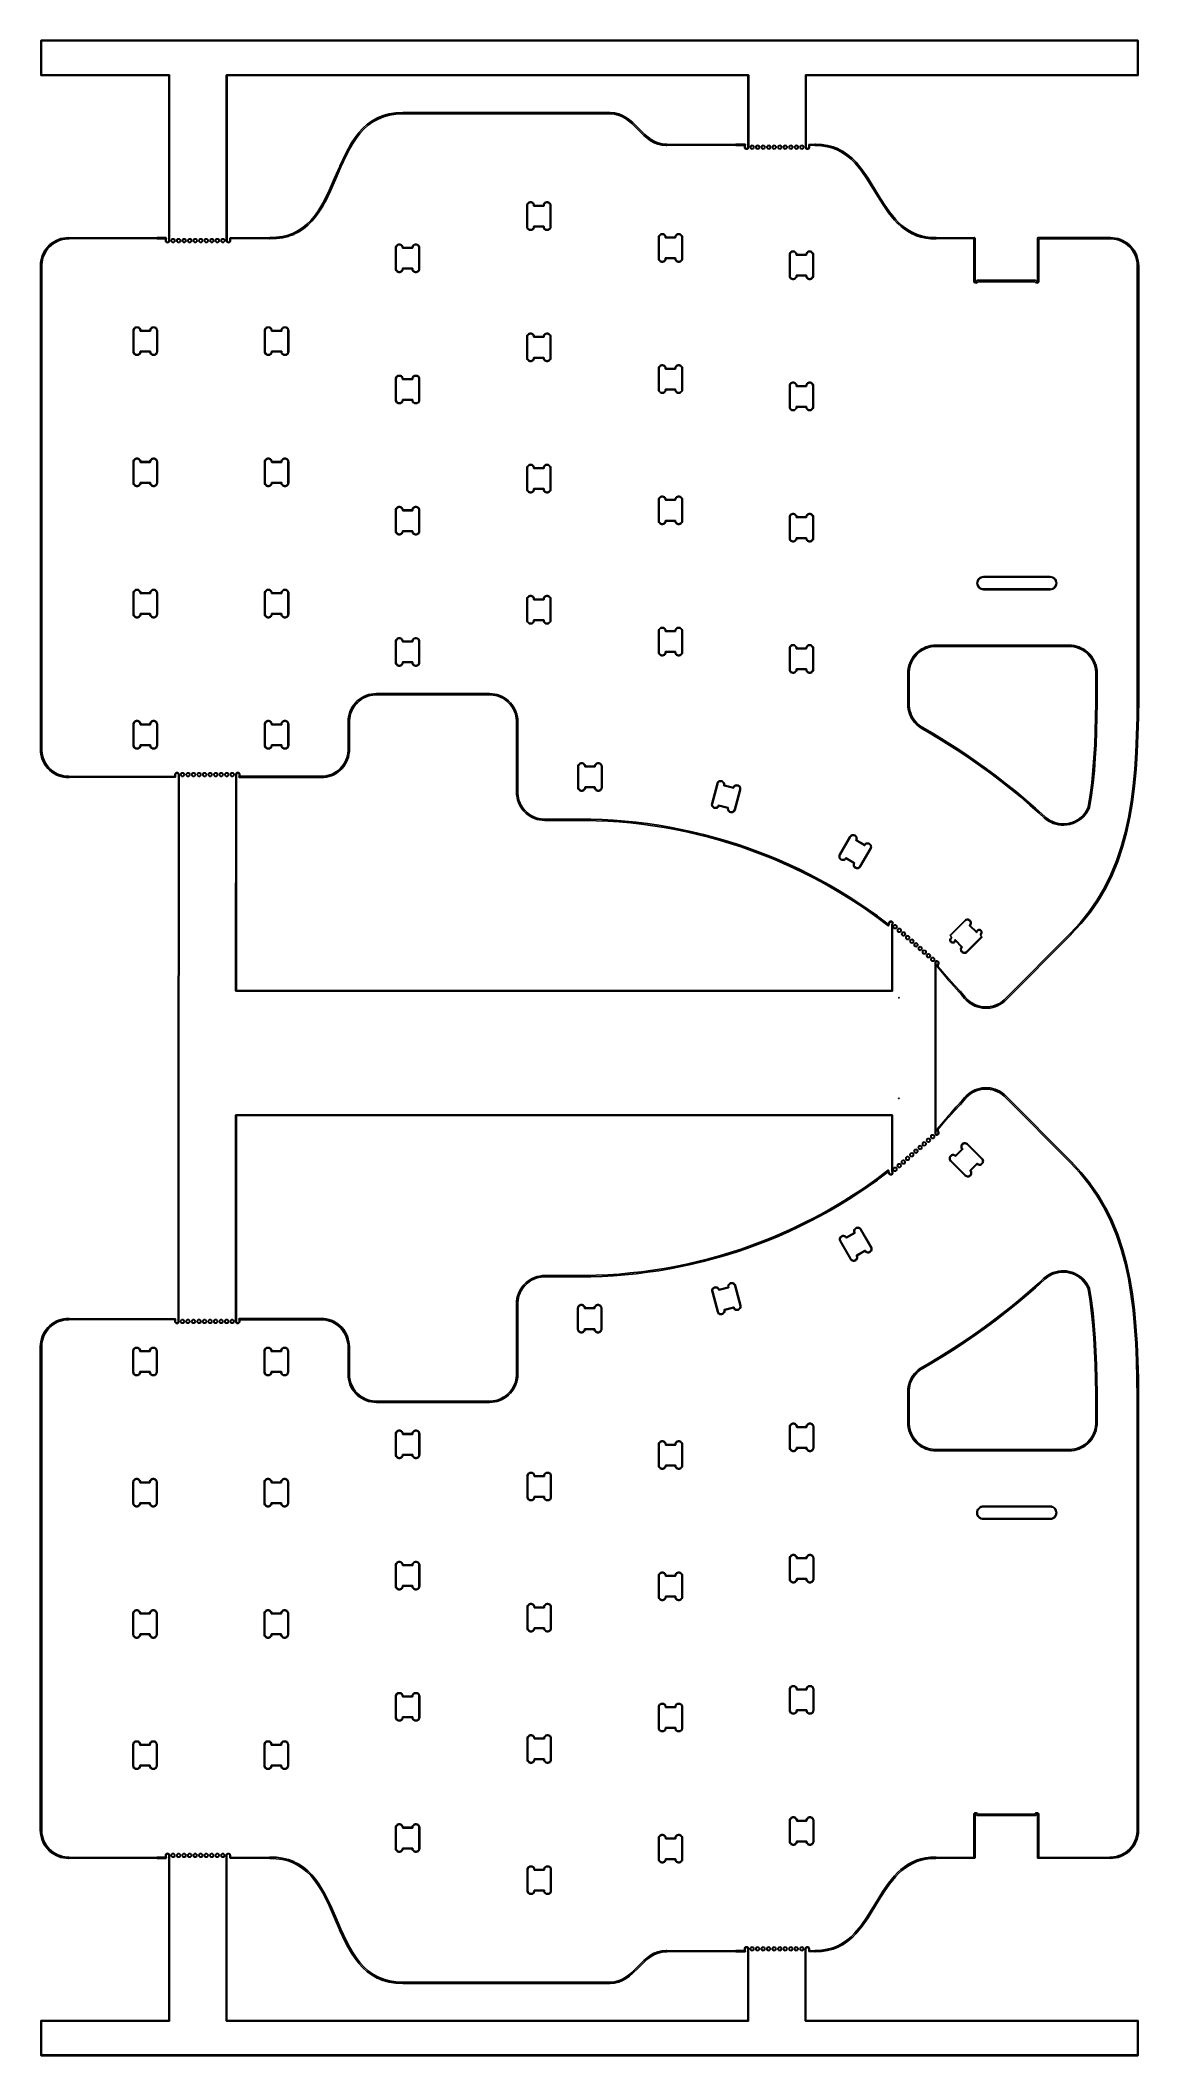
# Model space of a CAD drawing. Extents: x 3.5 to 9.7, y -11.3 to 0.2.
import ezdxf

# ---------------------------------------------------------------- set-up
doc = ezdxf.new("R2010")
doc.units = 0
doc.header["$MEASUREMENT"] = 0
doc.layers.add('BLACK', color=7, linetype='CONTINUOUS')

msp = doc.modelspace()

# ---------------------------------------------------------------- linework, layer by layer
at = {"layer": 'BLACK', "linetype": 'CONTINUOUS'}
for p, q in [((3.45512, 0.171163), (3.4557, 0.172555)), ((3.45512, -0.025688), (3.45512, 0.171163)), ((3.4557, 0.172555), (3.45709, 0.173131)), ((3.45709, 0.173131), (4.18761, 0.173131)), ((4.18761, 0.169194), (3.45906, 0.169194)), ((3.45906, 0.169194), (3.45906, -0.023719)), ((4.18761, 0.173131), (4.51438, 0.173131)), ((4.51438, 0.169194), (4.18761, 0.169194)), ((4.51438, 0.173131), (9.7063, 0.173131)), ((9.70433, 0.169194), (4.51438, 0.169194)), ((9.70433, -0.023719), (9.70433, 0.169194)), ((9.7063, 0.173131), (9.70769, 0.172555)), ((9.70769, 0.172555), (9.70827, 0.171163)), ((9.70827, 0.171163), (9.70827, -0.025688)), ((3.4557, -0.02708), (3.45512, -0.025688)), ((3.45709, -0.027656), (3.4557, -0.02708)), ((4.18564, -0.027656), (3.45709, -0.027656)), ((3.45906, -0.023719), (4.18761, -0.023719)), ((4.18564, -0.968795), (4.18564, -0.027656)), ((4.18761, -0.023719), (4.189, -0.024296)), ((4.189, -0.024296), (4.18958, -0.025688)), ((4.18958, -0.025688), (4.18958, -0.968795)), ((4.51241, -0.025688), (4.51299, -0.024296)), ((4.51241, -0.968795), (4.51241, -0.025688)), ((4.51299, -0.024296), (4.51438, -0.023719)), ((4.51438, -0.023719), (7.48642, -0.023719)), ((4.51635, -0.027656), (4.51635, -0.968795)), ((7.48445, -0.027656), (4.51635, -0.027656)), ((7.48445, -0.436118), (7.48445, -0.027656)), ((7.48642, -0.023719), (7.48781, -0.024296)), ((7.48781, -0.024296), (7.48839, -0.025688)), ((7.48839, -0.025688), (7.48839, -0.436118)), ((7.81122, -0.025688), (7.8118, -0.024296)), ((7.81122, -0.436118), (7.81122, -0.025688)), ((7.8118, -0.024296), (7.81319, -0.023719)), ((7.81319, -0.023719), (9.70433, -0.023719)), ((9.7063, -0.027656), (7.81516, -0.027656)), ((7.81516, -0.027656), (7.81516, -0.436118)), ((9.70769, -0.02708), (9.7063, -0.027656)), ((9.70827, -0.025688), (9.70769, -0.02708)), ((5.26749, -0.353261), (5.29046, -0.328127)), ((5.29615, -0.333582), (5.27342, -0.35845)), ((5.29046, -0.328127), (5.29064, -0.328029)), ((5.29064, -0.328029), (5.29074, -0.327856)), ((5.29074, -0.327856), (5.31568, -0.30542)), ((5.32079, -0.311418), (5.29615, -0.333582)), ((5.31568, -0.30542), (5.31588, -0.30533)), ((5.31588, -0.30533), (5.31601, -0.30515)), ((5.31601, -0.30515), (5.34312, -0.285667)), ((5.34753, -0.292196), (5.32079, -0.311418)), ((5.34312, -0.285667), (5.34335, -0.285594)), ((5.34335, -0.285594), (5.34351, -0.285419)), ((5.34351, -0.285419), (5.37294, -0.269122)), ((5.37655, -0.276126), (5.34753, -0.292196)), ((5.37294, -0.269122), (5.37318, -0.269075)), ((5.37318, -0.269075), (5.37337, -0.268916)), ((5.37337, -0.268916), (5.40528, -0.256008)), ((5.40802, -0.263396), (5.37655, -0.276126)), ((5.40528, -0.256008), (5.40553, -0.255991)), ((5.40553, -0.255991), (5.40573, -0.255858)), ((5.40573, -0.255858), (5.44024, -0.246507)), ((5.44209, -0.254165), (5.40802, -0.263396)), ((5.44024, -0.246507), (5.44047, -0.246518)), ((5.44047, -0.246518), (5.44068, -0.246415)), ((5.44068, -0.246415), (5.47789, -0.240749)), ((5.47887, -0.248564), (5.44209, -0.254165)), ((5.47789, -0.240749), (5.4781, -0.240784)), ((5.4781, -0.240784), (5.4783, -0.240709)), ((5.4783, -0.240709), (5.51826, -0.238811)), ((5.51854, -0.24668), (5.47887, -0.248564)), ((5.51826, -0.238811), (5.51836, -0.238836)), ((5.51836, -0.238836), (5.51845, -0.238806)), ((5.51845, -0.238806), (6.6999, -0.238806)), ((6.69976, -0.24668), (5.51854, -0.24668)), ((6.72363, -0.248435), (6.69976, -0.24668)), ((6.6999, -0.238806), (6.70004, -0.238853)), ((6.70004, -0.238853), (6.70019, -0.238817)), ((6.70019, -0.238817), (6.72451, -0.240604)), ((6.74577, -0.253564), (6.72363, -0.248435)), ((6.72451, -0.240604), (6.7248, -0.240722)), ((6.7248, -0.240722), (6.72511, -0.240695)), ((6.72511, -0.240695), (6.74784, -0.245961)), ((6.76649, -0.261837), (6.74577, -0.253564)), ((6.74784, -0.245961), (6.7481, -0.24612)), ((6.7481, -0.24612), (6.74841, -0.24614)), ((6.74841, -0.24614), (6.76966, -0.254624)), ((6.78601, -0.272911), (6.76649, -0.261837)), ((6.76966, -0.254624), (6.76987, -0.2548)), ((6.76987, -0.2548), (6.77014, -0.254856)), ((6.77014, -0.254856), (6.79009, -0.26617)), ((6.80457, -0.286357), (6.78601, -0.272911)), ((6.79009, -0.26617), (6.79024, -0.266337)), ((6.79024, -0.266337), (6.79045, -0.266407)), ((6.79045, -0.266407), (6.80932, -0.280076)), ((6.82238, -0.30165), (6.80457, -0.286357)), ((6.80932, -0.280076), (6.80942, -0.280212)), ((6.80942, -0.280212), (6.80957, -0.280277)), ((6.80957, -0.280277), (6.82761, -0.295762)), ((6.85693, -0.33561), (6.82238, -0.30165)), ((6.82761, -0.295762), (6.82768, -0.295879)), ((6.82768, -0.295879), (6.8278, -0.295941)), ((6.8278, -0.295941), (6.86245, -0.329994)), ((6.89158, -0.369664), (6.85693, -0.33561)), ((6.85693, -0.33561), (6.85693, -0.33561)), ((6.86245, -0.329994), (6.897, -0.363955)), ((5.19054, -0.47584), (5.20776, -0.442836)), ((5.2147, -0.446558), (5.19757, -0.4794)), ((5.20776, -0.442836), (5.20782, -0.44277)), ((5.20782, -0.44277), (5.20784, -0.442678)), ((5.20784, -0.442678), (5.22615, -0.411176)), ((5.2329, -0.415231), (5.2147, -0.446558)), ((5.22615, -0.411176), (5.22624, -0.411096)), ((5.22624, -0.411096), (5.22627, -0.410981)), ((5.22627, -0.410981), (5.24592, -0.381299)), ((5.25241, -0.385761), (5.2329, -0.415231)), ((5.24592, -0.381299), (5.24603, -0.381208)), ((5.24603, -0.381208), (5.24608, -0.381071)), ((5.24608, -0.381071), (5.26728, -0.353516)), ((5.27342, -0.35845), (5.25241, -0.385761)), ((5.26728, -0.353516), (5.26742, -0.353419)), ((5.26742, -0.353419), (5.26749, -0.353261)), ((6.8917, -0.369725), (6.89158, -0.369664)), ((6.89177, -0.369843), (6.8917, -0.369725)), ((6.90981, -0.385328), (6.89177, -0.369843)), ((6.897, -0.363955), (6.91481, -0.379248)), ((6.90996, -0.385392), (6.90981, -0.385328)), ((6.91006, -0.385529), (6.90996, -0.385392)), ((6.92893, -0.399198), (6.91006, -0.385529)), ((6.91481, -0.379248), (6.93337, -0.392693)), ((6.92914, -0.399268), (6.92893, -0.399198)), ((6.9293, -0.399435), (6.92914, -0.399268)), ((6.94924, -0.410749), (6.9293, -0.399435)), ((6.93337, -0.392693), (6.95289, -0.403768)), ((6.94951, -0.410804), (6.94924, -0.410749)), ((6.94973, -0.410981), (6.94951, -0.410804)), ((6.97097, -0.419465), (6.94973, -0.410981)), ((6.95289, -0.403768), (6.97361, -0.412041)), ((6.97128, -0.419485), (6.97097, -0.419465)), ((6.97154, -0.419644), (6.97128, -0.419485)), ((6.99427, -0.42491), (6.97154, -0.419644)), ((6.97361, -0.412041), (6.99575, -0.41717)), ((6.99458, -0.424883), (6.99427, -0.42491)), ((6.99487, -0.425001), (6.99458, -0.424883)), ((7.01919, -0.426788), (6.99487, -0.425001)), ((6.99575, -0.41717), (7.01977, -0.418935)), ((7.02155, -0.426208), (7.01919, -0.426788)), ((7.01977, -0.418935), (7.02202, -0.419854)), ((7.02272, -0.42483), (7.02155, -0.426208)), ((7.02202, -0.419854), (7.02266, -0.420893)), ((7.02266, -0.420893), (7.41412, -0.420866)), ((7.41412, -0.424803), (7.02272, -0.42483)), ((7.41412, -0.420866), (7.41501, -0.41965)), ((7.41501, -0.42602), (7.41412, -0.424803)), ((7.41501, -0.41965), (7.41732, -0.418898)), ((7.41732, -0.426772), (7.41501, -0.42602)), ((7.41732, -0.418898), (7.46674, -0.418898)), ((7.46477, -0.426772), (7.41732, -0.426772)), ((7.46477, -0.436118), (7.46477, -0.426772)), ((7.46534, -0.439768), (7.46477, -0.436118)), ((7.46702, -0.44306), (7.46534, -0.439768)), ((7.46674, -0.418898), (7.46905, -0.41965)), ((7.46964, -0.445673), (7.46702, -0.44306)), ((7.46905, -0.42602), (7.4687, -0.426132)), ((7.4687, -0.426132), (7.4687, -0.436118)), ((7.4687, -0.436118), (7.4687, -0.437684)), ((7.4687, -0.437684), (7.4699, -0.440578)), ((7.46905, -0.41965), (7.47048, -0.421618)), ((7.47048, -0.424051), (7.46905, -0.42602)), ((7.47293, -0.447351), (7.46964, -0.445673)), ((7.4699, -0.440578), (7.47212, -0.442793)), ((7.47048, -0.421618), (7.47048, -0.424051)), ((7.47212, -0.442793), (7.47501, -0.443992)), ((7.47658, -0.447929), (7.47293, -0.447351)), ((7.47501, -0.443992), (7.47814, -0.443992)), ((7.48023, -0.447351), (7.47658, -0.447929)), ((7.47814, -0.443992), (7.48104, -0.442793)), ((7.48352, -0.445673), (7.48023, -0.447351)), ((7.48104, -0.442793), (7.48325, -0.440578)), ((7.48325, -0.440578), (7.48445, -0.437684)), ((7.48613, -0.44306), (7.48352, -0.445673)), ((7.48445, -0.437684), (7.48445, -0.436118)), ((7.48781, -0.439768), (7.48613, -0.44306)), ((7.48839, -0.436118), (7.48781, -0.439768)), ((7.49725, -0.436118), (7.49807, -0.431975)), ((7.49807, -0.440261), (7.49725, -0.436118)), ((7.49807, -0.431975), (7.50042, -0.428462)), ((7.50042, -0.443773), (7.49807, -0.440261)), ((7.49973, -0.432661), (7.49904, -0.436118)), ((7.49904, -0.436118), (7.49973, -0.439574)), ((7.50169, -0.429731), (7.49973, -0.432661)), ((7.49973, -0.439574), (7.50169, -0.442504)), ((7.50042, -0.428462), (7.50393, -0.426115)), ((7.50393, -0.44612), (7.50042, -0.443773)), ((7.50462, -0.427773), (7.50169, -0.429731)), ((7.50169, -0.442504), (7.50462, -0.444462)), ((7.50393, -0.426115), (7.50807, -0.425291)), ((7.50807, -0.446945), (7.50393, -0.44612)), ((7.50807, -0.427086), (7.50462, -0.427773)), ((7.50462, -0.444462), (7.50807, -0.44515)), ((7.50807, -0.425291), (7.51222, -0.426115)), ((7.51153, -0.427773), (7.50807, -0.427086)), ((7.50807, -0.44515), (7.51153, -0.444462)), ((7.51222, -0.44612), (7.50807, -0.446945)), ((7.51446, -0.429731), (7.51153, -0.427773)), ((7.51153, -0.444462), (7.51446, -0.442504)), ((7.51222, -0.426115), (7.51573, -0.428462)), ((7.51573, -0.443773), (7.51222, -0.44612)), ((7.51642, -0.432661), (7.51446, -0.429731)), ((7.51446, -0.442504), (7.51642, -0.439574)), ((7.51573, -0.428462), (7.51808, -0.431975)), ((7.51808, -0.440261), (7.51573, -0.443773)), ((7.51711, -0.436118), (7.51642, -0.432661)), ((7.51642, -0.439574), (7.51711, -0.436118)), ((7.51808, -0.431975), (7.5189, -0.436118)), ((7.5189, -0.436118), (7.51808, -0.440261)), ((7.52874, -0.436118), (7.52957, -0.431975)), ((7.52957, -0.440261), (7.52874, -0.436118)), ((7.52957, -0.431975), (7.53191, -0.428462)), ((7.53191, -0.443773), (7.52957, -0.440261)), ((7.53123, -0.432661), (7.53054, -0.436118)), ((7.53054, -0.436118), (7.53123, -0.439574)), ((7.53318, -0.429731), (7.53123, -0.432661)), ((7.53123, -0.439574), (7.53318, -0.442504)), ((7.53191, -0.428462), (7.53543, -0.426115)), ((7.53543, -0.44612), (7.53191, -0.443773)), ((7.53611, -0.427773), (7.53318, -0.429731)), ((7.53318, -0.442504), (7.53611, -0.444462)), ((7.53543, -0.426115), (7.53957, -0.425291)), ((7.53957, -0.446945), (7.53543, -0.44612)), ((7.53957, -0.427086), (7.53611, -0.427773)), ((7.53611, -0.444462), (7.53957, -0.44515)), ((7.53957, -0.425291), (7.54371, -0.426115)), ((7.54303, -0.427773), (7.53957, -0.427086)), ((7.53957, -0.44515), (7.54303, -0.444462)), ((7.54371, -0.44612), (7.53957, -0.446945)), ((7.54596, -0.429731), (7.54303, -0.427773)), ((7.54303, -0.444462), (7.54596, -0.442504)), ((7.54371, -0.426115), (7.54723, -0.428462)), ((7.54723, -0.443773), (7.54371, -0.44612)), ((7.54791, -0.432661), (7.54596, -0.429731)), ((7.54596, -0.442504), (7.54791, -0.439574)), ((7.54723, -0.428462), (7.54957, -0.431975)), ((7.54957, -0.440261), (7.54723, -0.443773)), ((7.5486, -0.436118), (7.54791, -0.432661)), ((7.54791, -0.439574), (7.5486, -0.436118)), ((7.54957, -0.431975), (7.5504, -0.436118)), ((7.5504, -0.436118), (7.54957, -0.440261)), ((7.56024, -0.436118), (7.56106, -0.431975)), ((7.56106, -0.440261), (7.56024, -0.436118)), ((7.56106, -0.431975), (7.56341, -0.428462)), ((7.56341, -0.443773), (7.56106, -0.440261)), ((7.56272, -0.432661), (7.56203, -0.436118)), ((7.56203, -0.436118), (7.56272, -0.439574)), ((7.56468, -0.429731), (7.56272, -0.432661)), ((7.56272, -0.439574), (7.56468, -0.442504)), ((7.56341, -0.428462), (7.56692, -0.426115)), ((7.56692, -0.44612), (7.56341, -0.443773)), ((7.56761, -0.427773), (7.56468, -0.429731)), ((7.56468, -0.442504), (7.56761, -0.444462)), ((7.56692, -0.426115), (7.57107, -0.425291)), ((7.57107, -0.446945), (7.56692, -0.44612)), ((7.57107, -0.427086), (7.56761, -0.427773)), ((7.56761, -0.444462), (7.57107, -0.44515)), ((7.57107, -0.425291), (7.57521, -0.426115)), ((7.57452, -0.427773), (7.57107, -0.427086)), ((7.57107, -0.44515), (7.57452, -0.444462)), ((7.57521, -0.44612), (7.57107, -0.446945)), ((7.57745, -0.429731), (7.57452, -0.427773)), ((7.57452, -0.444462), (7.57745, -0.442504)), ((7.57521, -0.426115), (7.57872, -0.428462)), ((7.57872, -0.443773), (7.57521, -0.44612)), ((7.57941, -0.432661), (7.57745, -0.429731)), ((7.57745, -0.442504), (7.57941, -0.439574)), ((7.57872, -0.428462), (7.58107, -0.431975)), ((7.58107, -0.440261), (7.57872, -0.443773)), ((7.5801, -0.436118), (7.57941, -0.432661)), ((7.57941, -0.439574), (7.5801, -0.436118)), ((7.58107, -0.431975), (7.58189, -0.436118)), ((7.58189, -0.436118), (7.58107, -0.440261)), ((7.59174, -0.436118), (7.59256, -0.431975)), ((7.59256, -0.440261), (7.59174, -0.436118)), ((7.59256, -0.431975), (7.59491, -0.428462)), ((7.59491, -0.443773), (7.59256, -0.440261)), ((7.59422, -0.432661), (7.59353, -0.436118)), ((7.59353, -0.436118), (7.59422, -0.439574)), ((7.59618, -0.429731), (7.59422, -0.432661)), ((7.59422, -0.439574), (7.59618, -0.442504)), ((7.59491, -0.428462), (7.59842, -0.426115)), ((7.59842, -0.44612), (7.59491, -0.443773)), ((7.59911, -0.427773), (7.59618, -0.429731)), ((7.59618, -0.442504), (7.59911, -0.444462)), ((7.59842, -0.426115), (7.60256, -0.425291)), ((7.60256, -0.446945), (7.59842, -0.44612)), ((7.60256, -0.427086), (7.59911, -0.427773)), ((7.59911, -0.444462), (7.60256, -0.44515)), ((7.60256, -0.425291), (7.60671, -0.426115)), ((7.60602, -0.427773), (7.60256, -0.427086)), ((7.60256, -0.44515), (7.60602, -0.444462)), ((7.60671, -0.44612), (7.60256, -0.446945)), ((7.60895, -0.429731), (7.60602, -0.427773)), ((7.60602, -0.444462), (7.60895, -0.442504)), ((7.60671, -0.426115), (7.61022, -0.428462)), ((7.61022, -0.443773), (7.60671, -0.44612)), ((7.61091, -0.432661), (7.60895, -0.429731)), ((7.60895, -0.442504), (7.61091, -0.439574)), ((7.61022, -0.428462), (7.61256, -0.431975)), ((7.61256, -0.440261), (7.61022, -0.443773)), ((7.61159, -0.436118), (7.61091, -0.432661)), ((7.61091, -0.439574), (7.61159, -0.436118)), ((7.61256, -0.431975), (7.61339, -0.436118)), ((7.61339, -0.436118), (7.61256, -0.440261)), ((7.62323, -0.436118), (7.62406, -0.431975)), ((7.62406, -0.440261), (7.62323, -0.436118)), ((7.62406, -0.431975), (7.6264, -0.428462)), ((7.6264, -0.443773), (7.62406, -0.440261)), ((7.62571, -0.432661), (7.62503, -0.436118)), ((7.62503, -0.436118), (7.62571, -0.439574)), ((7.62767, -0.429731), (7.62571, -0.432661)), ((7.62571, -0.439574), (7.62767, -0.442504)), ((7.6264, -0.428462), (7.62991, -0.426115)), ((7.62991, -0.44612), (7.6264, -0.443773)), ((7.6306, -0.427773), (7.62767, -0.429731)), ((7.62767, -0.442504), (7.6306, -0.444462)), ((7.62991, -0.426115), (7.63406, -0.425291)), ((7.63406, -0.446945), (7.62991, -0.44612)), ((7.63406, -0.427086), (7.6306, -0.427773)), ((7.6306, -0.444462), (7.63406, -0.44515)), ((7.63406, -0.425291), (7.6382, -0.426115)), ((7.63751, -0.427773), (7.63406, -0.427086)), ((7.63406, -0.44515), (7.63751, -0.444462)), ((7.6382, -0.44612), (7.63406, -0.446945)), ((7.64044, -0.429731), (7.63751, -0.427773)), ((7.63751, -0.444462), (7.64044, -0.442504)), ((7.6382, -0.426115), (7.64171, -0.428462)), ((7.64171, -0.443773), (7.6382, -0.44612)), ((7.6424, -0.432661), (7.64044, -0.429731)), ((7.64044, -0.442504), (7.6424, -0.439574)), ((7.64171, -0.428462), (7.64406, -0.431975)), ((7.64406, -0.440261), (7.64171, -0.443773)), ((7.64309, -0.436118), (7.6424, -0.432661)), ((7.6424, -0.439574), (7.64309, -0.436118)), ((7.64406, -0.431975), (7.64488, -0.436118)), ((7.64488, -0.436118), (7.64406, -0.440261)), ((7.65473, -0.436118), (7.65555, -0.431975)), ((7.65555, -0.440261), (7.65473, -0.436118)), ((7.65555, -0.431975), (7.6579, -0.428462)), ((7.6579, -0.443773), (7.65555, -0.440261)), ((7.65721, -0.432661), (7.65652, -0.436118)), ((7.65652, -0.436118), (7.65721, -0.439574)), ((7.65917, -0.429731), (7.65721, -0.432661)), ((7.65721, -0.439574), (7.65917, -0.442504)), ((7.6579, -0.428462), (7.66141, -0.426115)), ((7.66141, -0.44612), (7.6579, -0.443773)), ((7.6621, -0.427773), (7.65917, -0.429731)), ((7.65917, -0.442504), (7.6621, -0.444462)), ((7.66141, -0.426115), (7.66555, -0.425291)), ((7.66555, -0.446945), (7.66141, -0.44612)), ((7.66555, -0.427086), (7.6621, -0.427773)), ((7.6621, -0.444462), (7.66555, -0.44515)), ((7.66555, -0.425291), (7.6697, -0.426115)), ((7.66901, -0.427773), (7.66555, -0.427086)), ((7.66555, -0.44515), (7.66901, -0.444462)), ((7.6697, -0.44612), (7.66555, -0.446945)), ((7.67194, -0.429731), (7.66901, -0.427773)), ((7.66901, -0.444462), (7.67194, -0.442504)), ((7.6697, -0.426115), (7.67321, -0.428462)), ((7.67321, -0.443773), (7.6697, -0.44612)), ((7.6739, -0.432661), (7.67194, -0.429731)), ((7.67194, -0.442504), (7.6739, -0.439574)), ((7.67321, -0.428462), (7.67556, -0.431975)), ((7.67556, -0.440261), (7.67321, -0.443773)), ((7.67459, -0.436118), (7.6739, -0.432661)), ((7.6739, -0.439574), (7.67459, -0.436118)), ((7.67556, -0.431975), (7.67638, -0.436118)), ((7.67638, -0.436118), (7.67556, -0.440261)), ((7.68622, -0.436118), (7.68705, -0.431975)), ((7.68705, -0.440261), (7.68622, -0.436118)), ((7.68705, -0.431975), (7.68939, -0.428462)), ((7.68939, -0.443773), (7.68705, -0.440261)), ((7.68871, -0.432661), (7.68802, -0.436118)), ((7.68802, -0.436118), (7.68871, -0.439574)), ((7.69066, -0.429731), (7.68871, -0.432661)), ((7.68871, -0.439574), (7.69066, -0.442504)), ((7.68939, -0.428462), (7.69291, -0.426115)), ((7.69291, -0.44612), (7.68939, -0.443773)), ((7.69359, -0.427773), (7.69066, -0.429731)), ((7.69066, -0.442504), (7.69359, -0.444462)), ((7.69291, -0.426115), (7.69705, -0.425291)), ((7.69705, -0.446945), (7.69291, -0.44612)), ((7.69705, -0.427086), (7.69359, -0.427773)), ((7.69359, -0.444462), (7.69705, -0.44515)), ((7.69705, -0.425291), (7.70119, -0.426115)), ((7.70051, -0.427773), (7.69705, -0.427086)), ((7.69705, -0.44515), (7.70051, -0.444462)), ((7.70119, -0.44612), (7.69705, -0.446945)), ((7.70344, -0.429731), (7.70051, -0.427773)), ((7.70051, -0.444462), (7.70344, -0.442504)), ((7.70119, -0.426115), (7.70471, -0.428462)), ((7.70471, -0.443773), (7.70119, -0.44612)), ((7.70539, -0.432661), (7.70344, -0.429731)), ((7.70344, -0.442504), (7.70539, -0.439574)), ((7.70471, -0.428462), (7.70705, -0.431975)), ((7.70705, -0.440261), (7.70471, -0.443773)), ((7.70608, -0.436118), (7.70539, -0.432661)), ((7.70539, -0.439574), (7.70608, -0.436118)), ((7.70705, -0.431975), (7.70788, -0.436118)), ((7.70788, -0.436118), (7.70705, -0.440261)), ((7.71772, -0.436118), (7.71854, -0.431975)), ((7.71854, -0.440261), (7.71772, -0.436118)), ((7.71854, -0.431975), (7.72089, -0.428462)), ((7.72089, -0.443773), (7.71854, -0.440261)), ((7.7202, -0.432661), (7.71951, -0.436118)), ((7.71951, -0.436118), (7.7202, -0.439574)), ((7.72216, -0.429731), (7.7202, -0.432661)), ((7.7202, -0.439574), (7.72216, -0.442504)), ((7.72089, -0.428462), (7.7244, -0.426115)), ((7.7244, -0.44612), (7.72089, -0.443773)), ((7.72509, -0.427773), (7.72216, -0.429731)), ((7.72216, -0.442504), (7.72509, -0.444462)), ((7.7244, -0.426115), (7.72855, -0.425291)), ((7.72855, -0.446945), (7.7244, -0.44612)), ((7.72855, -0.427086), (7.72509, -0.427773)), ((7.72509, -0.444462), (7.72855, -0.44515)), ((7.72855, -0.425291), (7.73269, -0.426115)), ((7.732, -0.427773), (7.72855, -0.427086)), ((7.72855, -0.44515), (7.732, -0.444462)), ((7.73269, -0.44612), (7.72855, -0.446945)), ((7.73493, -0.429731), (7.732, -0.427773)), ((7.732, -0.444462), (7.73493, -0.442504)), ((7.73269, -0.426115), (7.7362, -0.428462)), ((7.7362, -0.443773), (7.73269, -0.44612)), ((7.73689, -0.432661), (7.73493, -0.429731)), ((7.73493, -0.442504), (7.73689, -0.439574)), ((7.7362, -0.428462), (7.73855, -0.431975)), ((7.73855, -0.440261), (7.7362, -0.443773)), ((7.73758, -0.436118), (7.73689, -0.432661)), ((7.73689, -0.439574), (7.73758, -0.436118)), ((7.73855, -0.431975), (7.73937, -0.436118)), ((7.73937, -0.436118), (7.73855, -0.440261)), ((7.74922, -0.436118), (7.75004, -0.431975)), ((7.75004, -0.440261), (7.74922, -0.436118)), ((7.75004, -0.431975), (7.75239, -0.428462)), ((7.75239, -0.443773), (7.75004, -0.440261)), ((7.7517, -0.432661), (7.75101, -0.436118)), ((7.75101, -0.436118), (7.7517, -0.439574)), ((7.75366, -0.429731), (7.7517, -0.432661)), ((7.7517, -0.439574), (7.75366, -0.442504)), ((7.75239, -0.428462), (7.7559, -0.426115)), ((7.7559, -0.44612), (7.75239, -0.443773)), ((7.75659, -0.427773), (7.75366, -0.429731)), ((7.75366, -0.442504), (7.75659, -0.444462)), ((7.7559, -0.426115), (7.76004, -0.425291)), ((7.76004, -0.446945), (7.7559, -0.44612)), ((7.76004, -0.427086), (7.75659, -0.427773)), ((7.75659, -0.444462), (7.76004, -0.44515)), ((7.76004, -0.425291), (7.76419, -0.426115)), ((7.7635, -0.427773), (7.76004, -0.427086)), ((7.76004, -0.44515), (7.7635, -0.444462)), ((7.76419, -0.44612), (7.76004, -0.446945)), ((7.76643, -0.429731), (7.7635, -0.427773)), ((7.7635, -0.444462), (7.76643, -0.442504)), ((7.76419, -0.426115), (7.7677, -0.428462)), ((7.7677, -0.443773), (7.76419, -0.44612)), ((7.76839, -0.432661), (7.76643, -0.429731)), ((7.76643, -0.442504), (7.76839, -0.439574)), ((7.7677, -0.428462), (7.77004, -0.431975)), ((7.77004, -0.440261), (7.7677, -0.443773)), ((7.76907, -0.436118), (7.76839, -0.432661)), ((7.76839, -0.439574), (7.76907, -0.436118)), ((7.77004, -0.431975), (7.77087, -0.436118)), ((7.77087, -0.436118), (7.77004, -0.440261)), ((7.78071, -0.436118), (7.78154, -0.431975)), ((7.78154, -0.440261), (7.78071, -0.436118)), ((7.78154, -0.431975), (7.78388, -0.428462)), ((7.78388, -0.443773), (7.78154, -0.440261)), ((7.78319, -0.432661), (7.78251, -0.436118)), ((7.78251, -0.436118), (7.78319, -0.439574)), ((7.78515, -0.429731), (7.78319, -0.432661)), ((7.78319, -0.439574), (7.78515, -0.442504)), ((7.78388, -0.428462), (7.78739, -0.426115)), ((7.78739, -0.44612), (7.78388, -0.443773)), ((7.78808, -0.427773), (7.78515, -0.429731)), ((7.78515, -0.442504), (7.78808, -0.444462)), ((7.78739, -0.426115), (7.79154, -0.425291)), ((7.79154, -0.446945), (7.78739, -0.44612)), ((7.79154, -0.427086), (7.78808, -0.427773)), ((7.78808, -0.444462), (7.79154, -0.44515)), ((7.79154, -0.425291), (7.79568, -0.426115)), ((7.79499, -0.427773), (7.79154, -0.427086)), ((7.79154, -0.44515), (7.79499, -0.444462)), ((7.79568, -0.44612), (7.79154, -0.446945)), ((7.79792, -0.429731), (7.79499, -0.427773)), ((7.79499, -0.444462), (7.79792, -0.442504)), ((7.79568, -0.426115), (7.79919, -0.428462)), ((7.79919, -0.443773), (7.79568, -0.44612)), ((7.79988, -0.432661), (7.79792, -0.429731)), ((7.79792, -0.442504), (7.79988, -0.439574)), ((7.79919, -0.428462), (7.80154, -0.431975)), ((7.80154, -0.440261), (7.79919, -0.443773)), ((7.80057, -0.436118), (7.79988, -0.432661)), ((7.79988, -0.439574), (7.80057, -0.436118)), ((7.80154, -0.431975), (7.80236, -0.436118)), ((7.80236, -0.436118), (7.80154, -0.440261)), ((7.8118, -0.439768), (7.81122, -0.436118)), ((7.81348, -0.44306), (7.8118, -0.439768)), ((7.81609, -0.445673), (7.81348, -0.44306)), ((7.81516, -0.436118), (7.81516, -0.437684)), ((7.81516, -0.437684), (7.81636, -0.440578)), ((7.81938, -0.447351), (7.81609, -0.445673)), ((7.81636, -0.440578), (7.81857, -0.442793)), ((7.81857, -0.442793), (7.82147, -0.443992)), ((7.82303, -0.447929), (7.81938, -0.447351)), ((7.82147, -0.443992), (7.8246, -0.443992)), ((7.82668, -0.447351), (7.82303, -0.447929)), ((7.8246, -0.443992), (7.82749, -0.442793)), ((7.82998, -0.445673), (7.82668, -0.447351)), ((7.82749, -0.442793), (7.82971, -0.440578)), ((7.82971, -0.440578), (7.83091, -0.437684)), ((7.83259, -0.44306), (7.82998, -0.445673)), ((7.83091, -0.422833), (7.8312, -0.422139)), ((7.83091, -0.422834), (7.83091, -0.422833)), ((7.83091, -0.422835), (7.83091, -0.422834)), ((7.83091, -0.436118), (7.83091, -0.422835)), ((7.83091, -0.437684), (7.83091, -0.436118)), ((7.8312, -0.422139), (7.83148, -0.421443)), ((7.83148, -0.421443), (7.83149, -0.421442)), ((7.83149, -0.421442), (7.83218, -0.421153)), ((7.83149, -0.421442), (7.83149, -0.421442)), ((7.83218, -0.421153), (7.83288, -0.420866)), ((7.83427, -0.439768), (7.83259, -0.44306)), ((7.83288, -0.420866), (7.83288, -0.420866)), ((7.83288, -0.420866), (7.83288, -0.420866)), ((7.83288, -0.420866), (7.86499, -0.42089)), ((7.83485, -0.436118), (7.83427, -0.439768)), ((7.86502, -0.424828), (7.83485, -0.424805)), ((7.83485, -0.424805), (7.83485, -0.436118)), ((7.86499, -0.42089), (7.86605, -0.419568)), ((7.86574, -0.425931), (7.86502, -0.424828)), ((7.86801, -0.426794), (7.86574, -0.425931)), ((7.86605, -0.419568), (7.8684, -0.418929)), ((7.9035, -0.428516), (7.86801, -0.426794)), ((7.8684, -0.418929), (7.90409, -0.420661)), ((7.93656, -0.433615), (7.9035, -0.428516)), ((7.90409, -0.420661), (7.90429, -0.420737)), ((7.90429, -0.420737), (7.9045, -0.420703)), ((7.9045, -0.420703), (7.93798, -0.425867)), ((7.96745, -0.442005), (7.93656, -0.433615)), ((7.93798, -0.425867), (7.93818, -0.42597)), ((7.93818, -0.42597), (7.93841, -0.425959)), ((7.93841, -0.425959), (7.96973, -0.434466)), ((7.99629, -0.453546), (7.96745, -0.442005)), ((7.96973, -0.434466), (7.96993, -0.434594)), ((7.96993, -0.434594), (7.97017, -0.43461)), ((7.97017, -0.43461), (7.99943, -0.446319)), ((8.02322, -0.468066), (7.99629, -0.453546)), ((7.99943, -0.446319), (7.9996, -0.446467)), ((7.9996, -0.446467), (7.99983, -0.446509)), ((7.99983, -0.446509), (8.02715, -0.461236)), ((5.12769, -0.616471), (5.15832, -0.545297)), ((5.16553, -0.548461), (5.13492, -0.6196)), ((5.15832, -0.545297), (5.15836, -0.545253)), ((5.15836, -0.545196), (5.19046, -0.476004)), ((5.15836, -0.545253), (5.15836, -0.545196)), ((5.19757, -0.4794), (5.16553, -0.548461)), ((5.19046, -0.476004), (5.19053, -0.475934)), ((5.19053, -0.475934), (5.19054, -0.47584)), ((8.0484, -0.485364), (8.02322, -0.468066)), ((8.02715, -0.461236), (8.0273, -0.461395)), ((8.0273, -0.461395), (8.02751, -0.461457)), ((8.02751, -0.461457), (8.05302, -0.478983)), ((8.07199, -0.505209), (8.0484, -0.485364)), ((8.05302, -0.478983), (8.05314, -0.479141)), ((8.05314, -0.479141), (8.05332, -0.479215)), ((8.05332, -0.479215), (8.07719, -0.499292)), ((8.09414, -0.527315), (8.07199, -0.505209)), ((8.07719, -0.499292), (8.07728, -0.499439)), ((8.07728, -0.499439), (8.07744, -0.499518)), ((8.07744, -0.499518), (8.09983, -0.521872)), ((8.12949, -0.56987), (8.09414, -0.527315)), ((8.09983, -0.521872), (8.09992, -0.522042)), ((8.09992, -0.522042), (8.10008, -0.522143)), ((8.10008, -0.522143), (8.13565, -0.564967)), ((8.16215, -0.616724), (8.12949, -0.56987)), ((8.13565, -0.564967), (8.13571, -0.565127)), ((8.13571, -0.565127), (8.13585, -0.565231)), ((8.13585, -0.565231), (8.16867, -0.612312)), ((5.06767, -0.745062), (5.0987, -0.682228)), ((5.10579, -0.685637), (5.07468, -0.748647)), ((5.0987, -0.682228), (5.12769, -0.616471)), ((5.10581, -0.685549), (5.10579, -0.685637)), ((5.10587, -0.685483), (5.10581, -0.685549)), ((5.1349, -0.619633), (5.10587, -0.685483)), ((5.13492, -0.6196), (5.1349, -0.619614)), ((5.1349, -0.619614), (5.1349, -0.619633)), ((8.22386, -0.71681), (8.16215, -0.616724)), ((8.16867, -0.612312), (8.16871, -0.612422)), ((8.16871, -0.612422), (8.1688, -0.612497)), ((8.1688, -0.612497), (8.23056, -0.712668)), ((5.01405, -0.828969), (5.03312, -0.802702)), ((5.03312, -0.802702), (5.05094, -0.774641)), ((5.05764, -0.778776), (5.03971, -0.807026)), ((5.05094, -0.774641), (5.06767, -0.745062)), ((5.05767, -0.778675), (5.05764, -0.778776)), ((5.05775, -0.778604), (5.05767, -0.778675)), ((5.07458, -0.748842), (5.05775, -0.778604)), ((5.0746, -0.748729), (5.07458, -0.748842)), ((5.07468, -0.748647), (5.0746, -0.748729)), ((6.22397, -0.770079), (6.2246, -0.764897)), ((6.22397, -0.888189), (6.22397, -0.770079)), ((6.22397, -0.770079), (6.22397, -0.770079)), ((6.2246, -0.764897), (6.22645, -0.760016)), ((6.22645, -0.760016), (6.22941, -0.75572)), ((6.22911, -0.76324), (6.22791, -0.767746)), ((6.22791, -0.767746), (6.22791, -0.770079)), ((6.22791, -0.770079), (6.22791, -0.888189)), ((6.23145, -0.759201), (6.22911, -0.76324)), ((6.22941, -0.75572), (6.23332, -0.752258)), ((6.23474, -0.755902), (6.23145, -0.759201)), ((6.23332, -0.752258), (6.23794, -0.749832)), ((6.23878, -0.75357), (6.23474, -0.755902)), ((6.23794, -0.749832), (6.24301, -0.748583)), ((6.24329, -0.752362), (6.23878, -0.75357)), ((6.24301, -0.748583), (6.24823, -0.748583)), ((6.24795, -0.752362), (6.24329, -0.752362)), ((6.25246, -0.75357), (6.24795, -0.752362)), ((6.24823, -0.748583), (6.2533, -0.749832)), ((6.2565, -0.755902), (6.25246, -0.75357)), ((6.2533, -0.749832), (6.25792, -0.752258)), ((6.2598, -0.759201), (6.2565, -0.755902)), ((6.25792, -0.752258), (6.26183, -0.75572)), ((6.26213, -0.76324), (6.2598, -0.759201)), ((6.26183, -0.75572), (6.2648, -0.760016)), ((6.26334, -0.767746), (6.26213, -0.76324)), ((6.26334, -0.770079), (6.26334, -0.767746)), ((6.26371, -0.771236), (6.26334, -0.770079)), ((6.26386, -0.771343), (6.26371, -0.771236)), ((6.26392, -0.771471), (6.26386, -0.771343)), ((6.2642, -0.771589), (6.26392, -0.771471)), ((6.2647, -0.771951), (6.2642, -0.771589)), ((6.26507, -0.771951), (6.2647, -0.771951)), ((6.2648, -0.760016), (6.26665, -0.764897)), ((6.26531, -0.772047), (6.26507, -0.771951)), ((6.32043, -0.772047), (6.26531, -0.772047)), ((6.26665, -0.764897), (6.26704, -0.76811)), ((6.26704, -0.76811), (6.3187, -0.76811)), ((6.3187, -0.76811), (6.31909, -0.764897)), ((6.31909, -0.764897), (6.32094, -0.760016)), ((6.32066, -0.771951), (6.32043, -0.772047)), ((6.32103, -0.771951), (6.32066, -0.771951)), ((6.32094, -0.760016), (6.3239, -0.75572)), ((6.32153, -0.771589), (6.32103, -0.771951)), ((6.32182, -0.771471), (6.32153, -0.771589)), ((6.32187, -0.771343), (6.32182, -0.771471)), ((6.32202, -0.771236), (6.32187, -0.771343)), ((6.32239, -0.770079), (6.32202, -0.771236)), ((6.3236, -0.76324), (6.32239, -0.767746)), ((6.32239, -0.767746), (6.32239, -0.770079)), ((6.32593, -0.759201), (6.3236, -0.76324)), ((6.3239, -0.75572), (6.32781, -0.752258)), ((6.32923, -0.755902), (6.32593, -0.759201)), ((6.32781, -0.752258), (6.33243, -0.749832)), ((6.33327, -0.75357), (6.32923, -0.755902)), ((6.33243, -0.749832), (6.3375, -0.748583)), ((6.33778, -0.752362), (6.33327, -0.75357)), ((6.3375, -0.748583), (6.34272, -0.748583)), ((6.34244, -0.752362), (6.33778, -0.752362)), ((6.34695, -0.75357), (6.34244, -0.752362)), ((6.34272, -0.748583), (6.34779, -0.749832)), ((6.35099, -0.755902), (6.34695, -0.75357)), ((6.34779, -0.749832), (6.35241, -0.752258)), ((6.35429, -0.759201), (6.35099, -0.755902)), ((6.35241, -0.752258), (6.35632, -0.75572)), ((6.35662, -0.76324), (6.35429, -0.759201)), ((6.35632, -0.75572), (6.35928, -0.760016)), ((6.35783, -0.767746), (6.35662, -0.76324)), ((6.35783, -0.770079), (6.35783, -0.767746)), ((6.35783, -0.888189), (6.35783, -0.770079)), ((6.35928, -0.760016), (6.36113, -0.764897)), ((6.36113, -0.764897), (6.36176, -0.770079)), ((6.36176, -0.770079), (6.36176, -0.770079)), ((6.36176, -0.770079), (6.36176, -0.888189)), ((8.22387, -0.71682), (8.22386, -0.71681)), ((8.22388, -0.716835), (8.22387, -0.71682)), ((8.25365, -0.764316), (8.22388, -0.716835)), ((8.23056, -0.712668), (8.26027, -0.760057)), ((8.25372, -0.764376), (8.25365, -0.764316)), ((8.25375, -0.764465), (8.25372, -0.764376)), ((8.28501, -0.809634), (8.25375, -0.764465)), ((8.26027, -0.760057), (8.29139, -0.805027)), ((4.89418, -0.925683), (4.92193, -0.9116)), ((4.92569, -0.918522), (4.89754, -0.932806)), ((4.92193, -0.9116), (4.94765, -0.894713)), ((4.92585, -0.918362), (4.92569, -0.918522)), ((4.92607, -0.918302), (4.92585, -0.918362)), ((4.95215, -0.90118), (4.92607, -0.918302)), ((4.94765, -0.894713), (4.97148, -0.875186)), ((4.95228, -0.901013), (4.95215, -0.90118)), ((4.95248, -0.900934), (4.95228, -0.901013)), ((4.97661, -0.881155), (4.95248, -0.900934)), ((4.97148, -0.875186), (4.99356, -0.853204)), ((4.97672, -0.880989), (4.97661, -0.881155)), ((4.9769, -0.8809), (4.97672, -0.880989)), ((4.99923, -0.858665), (4.9769, -0.8809)), ((4.99356, -0.853204), (5.01405, -0.828969)), ((4.99931, -0.858509), (4.99923, -0.858665)), ((4.99946, -0.858417), (4.99931, -0.858509)), ((5.02016, -0.833942), (4.99946, -0.858417)), ((5.02022, -0.833802), (5.02016, -0.833942)), ((5.02034, -0.833713), (5.02022, -0.833802)), ((5.03957, -0.807229), (5.02034, -0.833713)), ((5.03961, -0.807107), (5.03957, -0.807229)), ((5.03971, -0.807026), (5.03961, -0.807107)), ((6.2246, -0.893371), (6.22397, -0.888189)), ((6.22645, -0.898252), (6.2246, -0.893371)), ((6.22941, -0.902548), (6.22645, -0.898252)), ((6.22791, -0.888189), (6.22791, -0.890521)), ((6.22791, -0.890521), (6.22911, -0.895027)), ((6.22911, -0.895027), (6.23145, -0.899067)), ((6.23332, -0.906009), (6.22941, -0.902548)), ((6.23145, -0.899067), (6.23474, -0.902366)), ((6.23794, -0.908435), (6.23332, -0.906009)), ((6.23474, -0.902366), (6.23878, -0.904698)), ((6.24301, -0.909685), (6.23794, -0.908435)), ((6.23878, -0.904698), (6.24329, -0.905906)), ((6.24823, -0.909685), (6.24301, -0.909685)), ((6.24329, -0.905906), (6.24795, -0.905906)), ((6.24795, -0.905906), (6.25246, -0.904698)), ((6.2533, -0.908435), (6.24823, -0.909685)), ((6.25246, -0.904698), (6.2565, -0.902366)), ((6.25792, -0.906009), (6.2533, -0.908435)), ((6.2565, -0.902366), (6.2598, -0.899067)), ((6.26183, -0.902548), (6.25792, -0.906009)), ((6.2598, -0.899067), (6.26213, -0.895027)), ((6.2648, -0.898252), (6.26183, -0.902548)), ((6.26213, -0.895027), (6.26334, -0.890521)), ((6.26334, -0.888189), (6.26371, -0.887032)), ((6.26334, -0.890521), (6.26334, -0.888189)), ((6.26371, -0.887032), (6.26386, -0.886924)), ((6.26386, -0.886924), (6.26392, -0.886797)), ((6.26392, -0.886797), (6.2642, -0.886679)), ((6.2642, -0.886679), (6.2647, -0.886317)), ((6.2647, -0.886317), (6.26507, -0.886317)), ((6.26665, -0.893371), (6.2648, -0.898252)), ((6.26507, -0.886317), (6.26531, -0.88622)), ((6.26531, -0.88622), (6.32043, -0.88622)), ((6.26704, -0.890157), (6.26665, -0.893371)), ((6.3187, -0.890157), (6.26704, -0.890157)), ((6.31909, -0.893371), (6.3187, -0.890157)), ((6.32094, -0.898252), (6.31909, -0.893371)), ((6.32043, -0.88622), (6.32066, -0.886317)), ((6.32066, -0.886317), (6.32103, -0.886317)), ((6.3239, -0.902548), (6.32094, -0.898252)), ((6.32103, -0.886317), (6.32153, -0.886679)), ((6.32153, -0.886679), (6.32182, -0.886797)), ((6.32182, -0.886797), (6.32187, -0.886924)), ((6.32187, -0.886924), (6.32202, -0.887032)), ((6.32202, -0.887032), (6.32239, -0.888189)), ((6.32239, -0.888189), (6.32239, -0.890521)), ((6.32239, -0.890521), (6.3236, -0.895027)), ((6.3236, -0.895027), (6.32593, -0.899067)), ((6.32781, -0.906009), (6.3239, -0.902548)), ((6.32593, -0.899067), (6.32923, -0.902366)), ((6.33243, -0.908435), (6.32781, -0.906009)), ((6.32923, -0.902366), (6.33327, -0.904698)), ((6.3375, -0.909685), (6.33243, -0.908435)), ((6.33327, -0.904698), (6.33778, -0.905906)), ((6.34272, -0.909685), (6.3375, -0.909685)), ((6.33778, -0.905906), (6.34244, -0.905906)), ((6.34244, -0.905906), (6.34695, -0.904698)), ((6.34779, -0.908435), (6.34272, -0.909685)), ((6.34695, -0.904698), (6.35099, -0.902366)), ((6.35241, -0.906009), (6.34779, -0.908435)), ((6.35099, -0.902366), (6.35429, -0.899067)), ((6.35632, -0.902548), (6.35241, -0.906009)), ((6.35429, -0.899067), (6.35662, -0.895027)), ((6.35928, -0.898252), (6.35632, -0.902548)), ((6.35662, -0.895027), (6.35783, -0.890521)), ((6.35783, -0.890521), (6.35783, -0.888189)), ((6.36113, -0.893371), (6.35928, -0.898252)), ((6.36176, -0.888189), (6.36113, -0.893371)), ((8.28513, -0.80973), (8.28501, -0.809634)), ((8.28519, -0.809879), (8.28513, -0.80973)), ((8.31889, -0.851268), (8.28519, -0.809879)), ((8.29139, -0.805027), (8.32489, -0.846174)), ((8.31903, -0.851358), (8.31889, -0.851268)), ((8.3191, -0.851506), (8.31903, -0.851358)), ((8.33714, -0.870344), (8.3191, -0.851506)), ((8.32489, -0.846174), (8.34274, -0.864804)), ((8.33726, -0.870408), (8.33714, -0.870344)), ((8.33733, -0.870525), (8.33726, -0.870408)), ((8.35631, -0.887904), (8.33733, -0.870525)), ((8.34274, -0.864804), (8.36152, -0.881997)), ((8.35645, -0.887967), (8.35631, -0.887904)), ((8.35654, -0.888094), (8.35645, -0.887967)), ((8.37656, -0.903858), (8.35654, -0.888094)), ((8.36152, -0.881997), (8.38131, -0.897571)), ((8.37672, -0.903916), (8.37656, -0.903858)), ((8.37683, -0.904048), (8.37672, -0.903916)), ((8.39799, -0.918052), (8.37683, -0.904048)), ((8.38131, -0.897571), (8.40219, -0.911389)), ((8.39816, -0.9181), (8.39799, -0.918052)), ((8.39829, -0.918231), (8.39816, -0.9181)), ((8.42067, -0.930339), (8.39829, -0.918231)), ((8.40219, -0.911389), (8.42426, -0.923326)), ((3.47007, -1.04087), (3.47733, -1.02785)), ((3.47733, -1.02785), (3.48575, -1.01555)), ((3.48776, -1.02596), (3.48029, -1.03803)), ((3.48575, -1.01555), (3.49528, -1.00408)), ((3.49632, -1.01463), (3.48776, -1.02596)), ((3.49528, -1.00408), (3.50582, -0.993534)), ((3.50588, -1.00414), (3.49632, -1.01463)), ((3.50582, -0.993534), (3.51729, -0.984009)), ((3.51637, -0.994571), (3.50588, -1.00414)), ((3.5277, -0.986015), (3.51637, -0.994571)), ((3.51729, -0.984009), (3.52959, -0.975583)), ((3.53977, -0.978541), (3.5277, -0.986015)), ((3.52959, -0.975583), (3.54262, -0.968328)), ((3.55248, -0.972212), (3.53977, -0.978541)), ((3.54262, -0.968328), (3.55626, -0.962306)), ((3.56572, -0.967084), (3.55248, -0.972212)), ((3.55626, -0.962306), (3.57039, -0.957568)), ((3.57938, -0.963199), (3.56572, -0.967084)), ((3.57039, -0.957568), (3.58491, -0.954154)), ((3.59333, -0.96059), (3.57938, -0.963199)), ((3.58491, -0.954154), (3.59967, -0.952094)), ((3.60747, -0.95928), (3.59333, -0.96059)), ((3.59967, -0.952094), (3.61457, -0.951406)), ((3.61457, -0.95928), (3.60747, -0.95928)), ((3.61457, -0.951406), (3.61457, -0.951405)), ((3.61457, -0.951405), (3.61654, -0.951932)), ((3.61654, -0.958751), (3.61457, -0.959279)), ((3.61457, -0.959279), (3.61457, -0.95928)), ((3.61654, -0.951932), (3.61798, -0.953373)), ((3.61798, -0.957311), (3.61654, -0.958751)), ((3.61798, -0.953373), (3.61798, -0.953374)), ((3.61798, -0.953374), (4.11531, -0.953542)), ((4.11531, -0.957479), (3.61798, -0.957311)), ((4.11531, -0.953542), (4.1162, -0.952327)), ((4.1162, -0.958697), (4.11531, -0.957479)), ((4.1162, -0.952327), (4.11851, -0.951575)), ((4.11851, -0.959449), (4.1162, -0.958697)), ((4.11851, -0.951575), (4.16792, -0.951575)), ((4.16595, -0.959449), (4.11851, -0.959449)), ((4.16595, -0.968795), (4.16595, -0.959449)), ((4.16653, -0.972445), (4.16595, -0.968795)), ((4.16821, -0.975737), (4.16653, -0.972445)), ((4.16792, -0.951575), (4.17024, -0.952327)), ((4.17082, -0.97835), (4.16821, -0.975737)), ((4.17024, -0.958697), (4.16989, -0.958809)), ((4.16989, -0.958809), (4.16989, -0.968795)), ((4.16989, -0.968795), (4.16989, -0.970361)), ((4.16989, -0.970361), (4.17109, -0.973255)), ((4.17024, -0.952327), (4.17167, -0.954295)), ((4.17167, -0.956728), (4.17024, -0.958697)), ((4.17412, -0.980028), (4.17082, -0.97835)), ((4.17109, -0.973255), (4.17331, -0.97547)), ((4.17167, -0.954295), (4.17167, -0.956728)), ((4.17331, -0.97547), (4.1762, -0.976669)), ((4.17777, -0.980606), (4.17412, -0.980028)), ((4.1762, -0.976669), (4.17933, -0.976669)), ((4.18142, -0.980028), (4.17777, -0.980606)), ((4.17933, -0.976669), (4.18223, -0.97547)), ((4.18471, -0.97835), (4.18142, -0.980028)), ((4.18223, -0.97547), (4.18444, -0.973255)), ((4.18444, -0.973255), (4.18564, -0.970361)), ((4.18732, -0.975737), (4.18471, -0.97835)), ((4.18564, -0.970361), (4.18564, -0.968795)), ((4.189, -0.972445), (4.18732, -0.975737)), ((4.18958, -0.968795), (4.189, -0.972445)), ((4.19844, -0.968795), (4.19926, -0.964652)), ((4.19926, -0.972938), (4.19844, -0.968795)), ((4.19926, -0.964652), (4.20161, -0.961139)), ((4.20161, -0.976451), (4.19926, -0.972938)), ((4.20092, -0.965339), (4.20023, -0.968795)), ((4.20023, -0.968795), (4.20092, -0.972251)), ((4.20288, -0.962408), (4.20092, -0.965339)), ((4.20092, -0.972251), (4.20288, -0.975181)), ((4.20161, -0.961139), (4.20512, -0.958792)), ((4.20512, -0.978798), (4.20161, -0.976451)), ((4.20581, -0.960451), (4.20288, -0.962408)), ((4.20288, -0.975181), (4.20581, -0.977139)), ((4.20512, -0.958792), (4.20926, -0.957968)), ((4.20926, -0.979622), (4.20512, -0.978798)), ((4.20926, -0.959763), (4.20581, -0.960451)), ((4.20581, -0.977139), (4.20926, -0.977827)), ((4.20926, -0.957968), (4.21341, -0.958792)), ((4.21272, -0.960451), (4.20926, -0.959763)), ((4.20926, -0.977827), (4.21272, -0.977139)), ((4.21341, -0.978798), (4.20926, -0.979622)), ((4.21565, -0.962408), (4.21272, -0.960451)), ((4.21272, -0.977139), (4.21565, -0.975181)), ((4.21341, -0.958792), (4.21692, -0.961139)), ((4.21692, -0.976451), (4.21341, -0.978798)), ((4.21761, -0.965339), (4.21565, -0.962408)), ((4.21565, -0.975181), (4.21761, -0.972251)), ((4.21692, -0.961139), (4.21926, -0.964652)), ((4.21926, -0.972938), (4.21692, -0.976451)), ((4.21829, -0.968795), (4.21761, -0.965339)), ((4.21761, -0.972251), (4.21829, -0.968795)), ((4.21926, -0.964652), (4.22009, -0.968795)), ((4.22009, -0.968795), (4.21926, -0.972938)), ((4.22993, -0.968795), (4.23076, -0.964652)), ((4.23076, -0.972938), (4.22993, -0.968795)), ((4.23076, -0.964652), (4.2331, -0.961139)), ((4.2331, -0.976451), (4.23076, -0.972938)), ((4.23241, -0.965339), (4.23173, -0.968795)), ((4.23173, -0.968795), (4.23241, -0.972251)), ((4.23437, -0.962408), (4.23241, -0.965339)), ((4.23241, -0.972251), (4.23437, -0.975181)), ((4.2331, -0.961139), (4.23661, -0.958792)), ((4.23661, -0.978798), (4.2331, -0.976451)), ((4.2373, -0.960451), (4.23437, -0.962408)), ((4.23437, -0.975181), (4.2373, -0.977139)), ((4.23661, -0.958792), (4.24076, -0.957968)), ((4.24076, -0.979622), (4.23661, -0.978798)), ((4.24076, -0.959763), (4.2373, -0.960451)), ((4.2373, -0.977139), (4.24076, -0.977827)), ((4.24076, -0.957968), (4.2449, -0.958792)), ((4.24421, -0.960451), (4.24076, -0.959763)), ((4.24076, -0.977827), (4.24421, -0.977139)), ((4.2449, -0.978798), (4.24076, -0.979622)), ((4.24714, -0.962408), (4.24421, -0.960451)), ((4.24421, -0.977139), (4.24714, -0.975181)), ((4.2449, -0.958792), (4.24841, -0.961139)), ((4.24841, -0.976451), (4.2449, -0.978798)), ((4.2491, -0.965339), (4.24714, -0.962408)), ((4.24714, -0.975181), (4.2491, -0.972251)), ((4.24841, -0.961139), (4.25076, -0.964652)), ((4.25076, -0.972938), (4.24841, -0.976451)), ((4.24979, -0.968795), (4.2491, -0.965339)), ((4.2491, -0.972251), (4.24979, -0.968795)), ((4.25076, -0.964652), (4.25158, -0.968795)), ((4.25158, -0.968795), (4.25076, -0.972938)), ((4.26143, -0.968795), (4.26225, -0.964652)), ((4.26225, -0.972938), (4.26143, -0.968795)), ((4.26225, -0.964652), (4.2646, -0.961139)), ((4.2646, -0.976451), (4.26225, -0.972938)), ((4.26391, -0.965339), (4.26322, -0.968795)), ((4.26322, -0.968795), (4.26391, -0.972251)), ((4.26587, -0.962408), (4.26391, -0.965339)), ((4.26391, -0.972251), (4.26587, -0.975181)), ((4.2646, -0.961139), (4.26811, -0.958792)), ((4.26811, -0.978798), (4.2646, -0.976451)), ((4.2688, -0.960451), (4.26587, -0.962408)), ((4.26587, -0.975181), (4.2688, -0.977139)), ((4.26811, -0.958792), (4.27225, -0.957968)), ((4.27225, -0.979622), (4.26811, -0.978798)), ((4.27225, -0.959763), (4.2688, -0.960451)), ((4.2688, -0.977139), (4.27225, -0.977827)), ((4.27225, -0.957968), (4.2764, -0.958792)), ((4.27571, -0.960451), (4.27225, -0.959763)), ((4.27225, -0.977827), (4.27571, -0.977139)), ((4.2764, -0.978798), (4.27225, -0.979622)), ((4.27864, -0.962408), (4.27571, -0.960451)), ((4.27571, -0.977139), (4.27864, -0.975181)), ((4.2764, -0.958792), (4.27991, -0.961139)), ((4.27991, -0.976451), (4.2764, -0.978798)), ((4.2806, -0.965339), (4.27864, -0.962408)), ((4.27864, -0.975181), (4.2806, -0.972251)), ((4.27991, -0.961139), (4.28226, -0.964652)), ((4.28226, -0.972938), (4.27991, -0.976451)), ((4.28129, -0.968795), (4.2806, -0.965339)), ((4.2806, -0.972251), (4.28129, -0.968795)), ((4.28226, -0.964652), (4.28308, -0.968795)), ((4.28308, -0.968795), (4.28226, -0.972938)), ((4.29292, -0.968795), (4.29375, -0.964652)), ((4.29375, -0.972938), (4.29292, -0.968795)), ((4.29375, -0.964652), (4.29609, -0.961139)), ((4.29609, -0.976451), (4.29375, -0.972938)), ((4.29541, -0.965339), (4.29472, -0.968795)), ((4.29472, -0.968795), (4.29541, -0.972251)), ((4.29736, -0.962408), (4.29541, -0.965339)), ((4.29541, -0.972251), (4.29736, -0.975181)), ((4.29609, -0.961139), (4.29961, -0.958792)), ((4.29961, -0.978798), (4.29609, -0.976451)), ((4.30029, -0.960451), (4.29736, -0.962408)), ((4.29736, -0.975181), (4.30029, -0.977139)), ((4.29961, -0.958792), (4.30375, -0.957968)), ((4.30375, -0.979622), (4.29961, -0.978798)), ((4.30375, -0.959763), (4.30029, -0.960451)), ((4.30029, -0.977139), (4.30375, -0.977827)), ((4.30375, -0.957968), (4.30789, -0.958792)), ((4.30721, -0.960451), (4.30375, -0.959763)), ((4.30375, -0.977827), (4.30721, -0.977139)), ((4.30789, -0.978798), (4.30375, -0.979622)), ((4.31014, -0.962408), (4.30721, -0.960451)), ((4.30721, -0.977139), (4.31014, -0.975181)), ((4.30789, -0.958792), (4.31141, -0.961139)), ((4.31141, -0.976451), (4.30789, -0.978798)), ((4.31209, -0.965339), (4.31014, -0.962408)), ((4.31014, -0.975181), (4.31209, -0.972251)), ((4.31141, -0.961139), (4.31375, -0.964652)), ((4.31375, -0.972938), (4.31141, -0.976451)), ((4.31278, -0.968795), (4.31209, -0.965339)), ((4.31209, -0.972251), (4.31278, -0.968795)), ((4.31375, -0.964652), (4.31458, -0.968795)), ((4.31458, -0.968795), (4.31375, -0.972938)), ((4.32442, -0.968795), (4.32524, -0.964652)), ((4.32524, -0.972938), (4.32442, -0.968795)), ((4.32524, -0.964652), (4.32759, -0.961139)), ((4.32759, -0.976451), (4.32524, -0.972938)), ((4.3269, -0.965339), (4.32621, -0.968795)), ((4.32621, -0.968795), (4.3269, -0.972251)), ((4.32886, -0.962408), (4.3269, -0.965339)), ((4.3269, -0.972251), (4.32886, -0.975181)), ((4.32759, -0.961139), (4.3311, -0.958792)), ((4.3311, -0.978798), (4.32759, -0.976451)), ((4.33179, -0.960451), (4.32886, -0.962408)), ((4.32886, -0.975181), (4.33179, -0.977139)), ((4.3311, -0.958792), (4.33525, -0.957968)), ((4.33525, -0.979622), (4.3311, -0.978798)), ((4.33525, -0.959763), (4.33179, -0.960451)), ((4.33179, -0.977139), (4.33525, -0.977827)), ((4.33525, -0.957968), (4.33939, -0.958792)), ((4.3387, -0.960451), (4.33525, -0.959763)), ((4.33525, -0.977827), (4.3387, -0.977139)), ((4.33939, -0.978798), (4.33525, -0.979622)), ((4.34163, -0.962408), (4.3387, -0.960451)), ((4.3387, -0.977139), (4.34163, -0.975181)), ((4.33939, -0.958792), (4.3429, -0.961139)), ((4.3429, -0.976451), (4.33939, -0.978798)), ((4.34359, -0.965339), (4.34163, -0.962408)), ((4.34163, -0.975181), (4.34359, -0.972251)), ((4.3429, -0.961139), (4.34525, -0.964652)), ((4.34525, -0.972938), (4.3429, -0.976451)), ((4.34428, -0.968795), (4.34359, -0.965339)), ((4.34359, -0.972251), (4.34428, -0.968795)), ((4.34525, -0.964652), (4.34607, -0.968795)), ((4.34607, -0.968795), (4.34525, -0.972938)), ((4.35592, -0.968795), (4.35674, -0.964652)), ((4.35674, -0.972938), (4.35592, -0.968795)), ((4.35674, -0.964652), (4.35909, -0.961139)), ((4.35909, -0.976451), (4.35674, -0.972938)), ((4.3584, -0.965339), (4.35771, -0.968795)), ((4.35771, -0.968795), (4.3584, -0.972251)), ((4.36036, -0.962408), (4.3584, -0.965339)), ((4.3584, -0.972251), (4.36036, -0.975181)), ((4.35909, -0.961139), (4.3626, -0.958792)), ((4.3626, -0.978798), (4.35909, -0.976451)), ((4.36329, -0.960451), (4.36036, -0.962408)), ((4.36036, -0.975181), (4.36329, -0.977139)), ((4.3626, -0.958792), (4.36674, -0.957968)), ((4.36674, -0.979622), (4.3626, -0.978798)), ((4.36674, -0.959763), (4.36329, -0.960451)), ((4.36329, -0.977139), (4.36674, -0.977827)), ((4.36674, -0.957968), (4.37089, -0.958792)), ((4.3702, -0.960451), (4.36674, -0.959763)), ((4.36674, -0.977827), (4.3702, -0.977139)), ((4.37089, -0.978798), (4.36674, -0.979622)), ((4.37313, -0.962408), (4.3702, -0.960451)), ((4.3702, -0.977139), (4.37313, -0.975181)), ((4.37089, -0.958792), (4.3744, -0.961139)), ((4.3744, -0.976451), (4.37089, -0.978798)), ((4.37509, -0.965339), (4.37313, -0.962408)), ((4.37313, -0.975181), (4.37509, -0.972251)), ((4.3744, -0.961139), (4.37674, -0.964652)), ((4.37674, -0.972938), (4.3744, -0.976451)), ((4.37577, -0.968795), (4.37509, -0.965339)), ((4.37509, -0.972251), (4.37577, -0.968795)), ((4.37674, -0.964652), (4.37757, -0.968795)), ((4.37757, -0.968795), (4.37674, -0.972938)), ((4.38741, -0.968795), (4.38824, -0.964652)), ((4.38824, -0.972938), (4.38741, -0.968795)), ((4.38824, -0.964652), (4.39058, -0.961139)), ((4.39058, -0.976451), (4.38824, -0.972938)), ((4.38989, -0.965339), (4.38921, -0.968795)), ((4.38921, -0.968795), (4.38989, -0.972251)), ((4.39185, -0.962408), (4.38989, -0.965339)), ((4.38989, -0.972251), (4.39185, -0.975181)), ((4.39058, -0.961139), (4.39409, -0.958792)), ((4.39409, -0.978798), (4.39058, -0.976451)), ((4.39478, -0.960451), (4.39185, -0.962408)), ((4.39185, -0.975181), (4.39478, -0.977139)), ((4.39409, -0.958792), (4.39824, -0.957968)), ((4.39824, -0.979622), (4.39409, -0.978798)), ((4.39824, -0.959763), (4.39478, -0.960451)), ((4.39478, -0.977139), (4.39824, -0.977827)), ((4.39824, -0.957968), (4.40238, -0.958792)), ((4.40169, -0.960451), (4.39824, -0.959763)), ((4.39824, -0.977827), (4.40169, -0.977139)), ((4.40238, -0.978798), (4.39824, -0.979622)), ((4.40462, -0.962408), (4.40169, -0.960451)), ((4.40169, -0.977139), (4.40462, -0.975181)), ((4.40238, -0.958792), (4.40589, -0.961139)), ((4.40589, -0.976451), (4.40238, -0.978798)), ((4.40658, -0.965339), (4.40462, -0.962408)), ((4.40462, -0.975181), (4.40658, -0.972251)), ((4.40589, -0.961139), (4.40824, -0.964652)), ((4.40824, -0.972938), (4.40589, -0.976451)), ((4.40727, -0.968795), (4.40658, -0.965339)), ((4.40658, -0.972251), (4.40727, -0.968795)), ((4.40824, -0.964652), (4.40906, -0.968795)), ((4.40906, -0.968795), (4.40824, -0.972938)), ((4.41891, -0.968795), (4.41973, -0.964652)), ((4.41973, -0.972938), (4.41891, -0.968795)), ((4.41973, -0.964652), (4.42208, -0.961139)), ((4.42208, -0.976451), (4.41973, -0.972938)), ((4.42139, -0.965339), (4.4207, -0.968795)), ((4.4207, -0.968795), (4.42139, -0.972251)), ((4.42335, -0.962408), (4.42139, -0.965339)), ((4.42139, -0.972251), (4.42335, -0.975181)), ((4.42208, -0.961139), (4.42559, -0.958792)), ((4.42559, -0.978798), (4.42208, -0.976451)), ((4.42628, -0.960451), (4.42335, -0.962408)), ((4.42335, -0.975181), (4.42628, -0.977139)), ((4.42559, -0.958792), (4.42973, -0.957968)), ((4.42973, -0.979622), (4.42559, -0.978798)), ((4.42973, -0.959763), (4.42628, -0.960451)), ((4.42628, -0.977139), (4.42973, -0.977827)), ((4.42973, -0.957968), (4.43388, -0.958792)), ((4.43319, -0.960451), (4.42973, -0.959763)), ((4.42973, -0.977827), (4.43319, -0.977139)), ((4.43388, -0.978798), (4.42973, -0.979622)), ((4.43612, -0.962408), (4.43319, -0.960451)), ((4.43319, -0.977139), (4.43612, -0.975181)), ((4.43388, -0.958792), (4.43739, -0.961139)), ((4.43739, -0.976451), (4.43388, -0.978798)), ((4.43808, -0.965339), (4.43612, -0.962408)), ((4.43612, -0.975181), (4.43808, -0.972251)), ((4.43739, -0.961139), (4.43974, -0.964652)), ((4.43974, -0.972938), (4.43739, -0.976451)), ((4.43877, -0.968795), (4.43808, -0.965339)), ((4.43808, -0.972251), (4.43877, -0.968795)), ((4.43974, -0.964652), (4.44056, -0.968795)), ((4.44056, -0.968795), (4.43974, -0.972938)), ((4.4504, -0.968795), (4.45123, -0.964652)), ((4.45123, -0.972938), (4.4504, -0.968795)), ((4.45123, -0.964652), (4.45357, -0.961139)), ((4.45357, -0.976451), (4.45123, -0.972938)), ((4.45289, -0.965339), (4.4522, -0.968795)), ((4.4522, -0.968795), (4.45289, -0.972251)), ((4.45484, -0.962408), (4.45289, -0.965339)), ((4.45289, -0.972251), (4.45484, -0.975181)), ((4.45357, -0.961139), (4.45709, -0.958792)), ((4.45709, -0.978798), (4.45357, -0.976451)), ((4.45777, -0.960451), (4.45484, -0.962408)), ((4.45484, -0.975181), (4.45777, -0.977139)), ((4.45709, -0.958792), (4.46123, -0.957968)), ((4.46123, -0.979622), (4.45709, -0.978798)), ((4.46123, -0.959763), (4.45777, -0.960451)), ((4.45777, -0.977139), (4.46123, -0.977827)), ((4.46123, -0.957968), (4.46537, -0.958792)), ((4.46469, -0.960451), (4.46123, -0.959763)), ((4.46123, -0.977827), (4.46469, -0.977139)), ((4.46537, -0.978798), (4.46123, -0.979622)), ((4.46762, -0.962408), (4.46469, -0.960451)), ((4.46469, -0.977139), (4.46762, -0.975181)), ((4.46537, -0.958792), (4.46889, -0.961139)), ((4.46889, -0.976451), (4.46537, -0.978798)), ((4.46957, -0.965339), (4.46762, -0.962408)), ((4.46762, -0.975181), (4.46957, -0.972251)), ((4.46889, -0.961139), (4.47123, -0.964652)), ((4.47123, -0.972938), (4.46889, -0.976451)), ((4.47026, -0.968795), (4.46957, -0.965339)), ((4.46957, -0.972251), (4.47026, -0.968795)), ((4.47123, -0.964652), (4.47206, -0.968795)), ((4.47206, -0.968795), (4.47123, -0.972938)), ((4.4819, -0.968795), (4.48272, -0.964652)), ((4.48272, -0.972938), (4.4819, -0.968795)), ((4.48272, -0.964652), (4.48507, -0.961139)), ((4.48507, -0.976451), (4.48272, -0.972938)), ((4.48438, -0.965339), (4.48369, -0.968795)), ((4.48369, -0.968795), (4.48438, -0.972251)), ((4.48634, -0.962408), (4.48438, -0.965339)), ((4.48438, -0.972251), (4.48634, -0.975181)), ((4.48507, -0.961139), (4.48858, -0.958792)), ((4.48858, -0.978798), (4.48507, -0.976451)), ((4.48927, -0.960451), (4.48634, -0.962408)), ((4.48634, -0.975181), (4.48927, -0.977139)), ((4.48858, -0.958792), (4.49273, -0.957968)), ((4.49273, -0.979622), (4.48858, -0.978798)), ((4.49273, -0.959763), (4.48927, -0.960451)), ((4.48927, -0.977139), (4.49273, -0.977827)), ((4.49273, -0.957968), (4.49687, -0.958792)), ((4.49618, -0.960451), (4.49273, -0.959763)), ((4.49273, -0.977827), (4.49618, -0.977139)), ((4.49687, -0.978798), (4.49273, -0.979622)), ((4.49911, -0.962408), (4.49618, -0.960451)), ((4.49618, -0.977139), (4.49911, -0.975181)), ((4.49687, -0.958792), (4.50038, -0.961139)), ((4.50038, -0.976451), (4.49687, -0.978798)), ((4.50107, -0.965339), (4.49911, -0.962408)), ((4.49911, -0.975181), (4.50107, -0.972251)), ((4.50038, -0.961139), (4.50273, -0.964652)), ((4.50273, -0.972938), (4.50038, -0.976451)), ((4.50176, -0.968795), (4.50107, -0.965339)), ((4.50107, -0.972251), (4.50176, -0.968795)), ((4.50273, -0.964652), (4.50355, -0.968795)), ((4.50355, -0.968795), (4.50273, -0.972938)), ((4.51299, -0.972445), (4.51241, -0.968795)), ((4.51467, -0.975737), (4.51299, -0.972445)), ((4.51728, -0.97835), (4.51467, -0.975737)), ((4.51635, -0.968795), (4.51635, -0.970361)), ((4.51635, -0.970361), (4.51755, -0.973255)), ((4.52057, -0.980028), (4.51728, -0.97835)), ((4.51755, -0.973255), (4.51976, -0.97547)), ((4.51976, -0.97547), (4.52266, -0.976669)), ((4.52422, -0.980606), (4.52057, -0.980028)), ((4.52266, -0.976669), (4.52579, -0.976669)), ((4.52787, -0.980028), (4.52422, -0.980606)), ((4.52579, -0.976669), (4.52868, -0.97547)), ((4.53116, -0.97835), (4.52787, -0.980028)), ((4.52868, -0.97547), (4.5309, -0.973255)), ((4.5309, -0.973255), (4.5321, -0.970361)), ((4.53378, -0.975737), (4.53116, -0.97835)), ((4.5321, -0.955512), (4.53267, -0.95412)), ((4.5321, -0.968795), (4.5321, -0.955512)), ((4.5321, -0.970361), (4.5321, -0.968795)), ((4.53267, -0.95412), (4.53406, -0.953543)), ((4.53546, -0.972445), (4.53378, -0.975737)), ((4.53406, -0.953543), (4.66181, -0.953543)), ((4.53603, -0.968795), (4.53546, -0.972445)), ((4.66181, -0.95748), (4.53603, -0.95748)), ((4.53603, -0.95748), (4.53603, -0.968795)), ((4.66181, -0.953543), (4.75722, -0.953379)), ((4.75719, -0.957316), (4.66181, -0.95748)), ((4.66181, -0.95748), (4.66181, -0.95748)), ((4.66181, -0.95748), (4.66181, -0.95748)), ((4.75824, -0.958626), (4.75719, -0.957316)), ((4.75722, -0.953379), (4.75796, -0.952262)), ((4.75796, -0.952262), (4.76023, -0.951409)), ((4.76058, -0.959275), (4.75824, -0.958626)), ((4.76023, -0.951409), (4.79744, -0.949763)), ((4.79797, -0.957621), (4.76058, -0.959275)), ((4.79744, -0.949763), (4.83203, -0.944878)), ((4.79816, -0.957552), (4.79797, -0.957621)), ((4.79835, -0.957586), (4.79816, -0.957552)), ((4.83334, -0.952646), (4.79835, -0.957586)), ((4.83203, -0.944878), (4.86425, -0.936818)), ((4.83353, -0.952552), (4.83334, -0.952646)), ((4.83374, -0.952567), (4.83353, -0.952552)), ((4.86637, -0.944404), (4.83374, -0.952567)), ((4.86425, -0.936818), (4.89418, -0.925683)), ((4.86656, -0.944284), (4.86637, -0.944404)), ((4.86679, -0.944274), (4.86656, -0.944284)), ((4.89713, -0.932985), (4.86679, -0.944274)), ((4.89731, -0.932842), (4.89713, -0.932985)), ((4.89754, -0.932806), (4.89731, -0.932842)), ((5.47594, -1.01024), (5.47657, -1.00505)), ((5.47594, -1.12835), (5.47594, -1.01024)), ((5.47594, -1.01024), (5.47594, -1.01024)), ((5.47657, -1.00505), (5.47842, -1.00017)), ((5.47842, -1.00017), (5.48138, -0.995877)), ((5.48108, -1.0034), (5.47987, -1.0079)), ((5.47987, -1.0079), (5.47987, -1.01024)), ((5.47987, -1.01024), (5.47987, -1.12835)), ((5.48341, -0.999358), (5.48108, -1.0034)), ((5.48138, -0.995877), (5.48529, -0.992416)), ((5.48671, -0.996059), (5.48341, -0.999358)), ((5.48529, -0.992416), (5.48991, -0.98999)), ((5.49075, -0.993727), (5.48671, -0.996059)), ((5.48991, -0.98999), (5.49498, -0.988741)), ((5.49526, -0.99252), (5.49075, -0.993727)), ((5.49498, -0.988741), (5.5002, -0.988741)), ((5.49992, -0.99252), (5.49526, -0.99252)), ((5.50443, -0.993727), (5.49992, -0.99252)), ((5.5002, -0.988741), (5.50527, -0.98999)), ((5.50847, -0.996059), (5.50443, -0.993727)), ((5.50527, -0.98999), (5.50989, -0.992416)), ((5.51177, -0.999358), (5.50847, -0.996059)), ((5.50989, -0.992416), (5.5138, -0.995877)), ((5.5141, -1.0034), (5.51177, -0.999358)), ((5.5138, -0.995877), (5.51676, -1.00017)), ((5.51531, -1.0079), (5.5141, -1.0034)), ((5.51531, -1.01024), (5.51531, -1.0079)), ((5.51568, -1.01139), (5.51531, -1.01024)), ((5.51583, -1.0115), (5.51568, -1.01139)), ((5.51588, -1.01163), (5.51583, -1.0115)), ((5.51617, -1.01175), (5.51588, -1.01163)), ((5.51667, -1.01211), (5.51617, -1.01175)), ((5.51704, -1.01211), (5.51667, -1.01211)), ((5.51676, -1.00017), (5.51862, -1.00505)), ((5.51728, -1.0122), (5.51704, -1.01211)), ((5.57239, -1.0122), (5.51728, -1.0122)), ((5.51862, -1.00505), (5.51901, -1.00827)), ((5.51901, -1.00827), (5.57066, -1.00827)), ((5.57066, -1.00827), (5.57105, -1.00505)), ((5.57105, -1.00505), (5.57291, -1.00017)), ((5.57263, -1.01211), (5.57239, -1.0122)), ((5.573, -1.01211), (5.57263, -1.01211)), ((5.57291, -1.00017), (5.57587, -0.995877)), ((5.5735, -1.01175), (5.573, -1.01211)), ((5.57379, -1.01163), (5.5735, -1.01175)), ((5.57384, -1.0115), (5.57379, -1.01163)), ((5.57399, -1.01139), (5.57384, -1.0115)), ((5.57436, -1.01024), (5.57399, -1.01139)), ((5.57557, -1.0034), (5.57436, -1.0079)), ((5.57436, -1.0079), (5.57436, -1.01024)), ((5.5779, -0.999358), (5.57557, -1.0034)), ((5.57587, -0.995877), (5.57978, -0.992416)), ((5.5812, -0.996059), (5.5779, -0.999358)), ((5.57978, -0.992416), (5.5844, -0.98999)), ((5.58524, -0.993727), (5.5812, -0.996059)), ((5.5844, -0.98999), (5.58947, -0.988741)), ((5.58975, -0.99252), (5.58524, -0.993727)), ((5.58947, -0.988741), (5.59469, -0.988741)), ((5.59441, -0.99252), (5.58975, -0.99252)), ((5.59892, -0.993727), (5.59441, -0.99252)), ((5.59469, -0.988741), (5.59976, -0.98999)), ((5.60296, -0.996059), (5.59892, -0.993727)), ((5.59976, -0.98999), (5.60438, -0.992416)), ((5.60626, -0.999358), (5.60296, -0.996059)), ((5.60438, -0.992416), (5.60829, -0.995877)), ((5.60859, -1.0034), (5.60626, -0.999358)), ((5.60829, -0.995877), (5.61125, -1.00017)), ((5.6098, -1.0079), (5.60859, -1.0034)), ((5.6098, -1.01024), (5.6098, -1.0079)), ((5.6098, -1.12835), (5.6098, -1.01024)), ((5.61125, -1.00017), (5.6131, -1.00505)), ((5.6131, -1.00505), (5.61373, -1.01024)), ((5.61373, -1.01024), (5.61373, -1.12835)), ((6.97397, -0.951181), (6.9746, -0.945999)), ((6.97397, -1.06929), (6.97397, -0.951181)), ((6.97397, -0.951181), (6.97397, -0.951181)), ((6.9746, -0.945999), (6.97645, -0.941118)), ((6.97645, -0.941118), (6.97941, -0.936822)), ((6.97911, -0.944343), (6.97791, -0.948849)), ((6.97791, -0.948849), (6.97791, -0.951181)), ((6.97791, -0.951181), (6.97791, -1.06929)), ((6.98145, -0.940303), (6.97911, -0.944343)), ((6.97941, -0.936822), (6.98332, -0.933361)), ((6.98474, -0.937004), (6.98145, -0.940303)), ((6.98332, -0.933361), (6.98794, -0.930935)), ((6.98878, -0.934672), (6.98474, -0.937004)), ((6.98794, -0.930935), (6.99301, -0.929685)), ((6.99329, -0.933465), (6.98878, -0.934672)), ((6.99301, -0.929685), (6.99823, -0.929685)), ((6.99795, -0.933465), (6.99329, -0.933465)), ((7.00246, -0.934672), (6.99795, -0.933465)), ((6.99823, -0.929685), (7.0033, -0.930935)), ((7.0065, -0.937004), (7.00246, -0.934672)), ((7.0033, -0.930935), (7.00792, -0.933361)), ((7.0098, -0.940303), (7.0065, -0.937004)), ((7.00792, -0.933361), (7.01183, -0.936822)), ((7.01213, -0.944343), (7.0098, -0.940303)), ((7.01183, -0.936822), (7.0148, -0.941118)), ((7.01334, -0.948849), (7.01213, -0.944343)), ((7.01334, -0.951181), (7.01334, -0.948849)), ((7.01371, -0.952338), (7.01334, -0.951181)), ((7.01386, -0.952446), (7.01371, -0.952338)), ((7.01392, -0.952573), (7.01386, -0.952446)), ((7.0142, -0.952691), (7.01392, -0.952573)), ((7.0147, -0.953053), (7.0142, -0.952691)), ((7.01507, -0.953053), (7.0147, -0.953053)), ((7.0148, -0.941118), (7.01665, -0.945999)), ((7.01531, -0.95315), (7.01507, -0.953053)), ((7.07043, -0.95315), (7.01531, -0.95315)), ((7.01665, -0.945999), (7.01704, -0.949213)), ((7.01704, -0.949213), (7.0687, -0.949213)), ((7.0687, -0.949213), (7.06909, -0.945999)), ((7.06909, -0.945999), (7.07094, -0.941118)), ((7.07066, -0.953053), (7.07043, -0.95315)), ((7.07103, -0.953053), (7.07066, -0.953053)), ((7.07094, -0.941118), (7.0739, -0.936822)), ((7.07153, -0.952691), (7.07103, -0.953053)), ((7.07182, -0.952573), (7.07153, -0.952691)), ((7.07187, -0.952446), (7.07182, -0.952573)), ((7.07202, -0.952338), (7.07187, -0.952446)), ((7.07239, -0.951181), (7.07202, -0.952338)), ((7.0736, -0.944343), (7.07239, -0.948849)), ((7.07239, -0.948849), (7.07239, -0.951181)), ((7.07593, -0.940303), (7.0736, -0.944343)), ((7.0739, -0.936822), (7.07781, -0.933361)), ((7.07923, -0.937004), (7.07593, -0.940303)), ((7.07781, -0.933361), (7.08243, -0.930935)), ((7.08327, -0.934672), (7.07923, -0.937004)), ((7.08243, -0.930935), (7.0875, -0.929685)), ((7.08778, -0.933465), (7.08327, -0.934672)), ((7.0875, -0.929685), (7.09272, -0.929685)), ((7.09244, -0.933465), (7.08778, -0.933465)), ((7.09695, -0.934672), (7.09244, -0.933465)), ((7.09272, -0.929685), (7.09779, -0.930935)), ((7.10099, -0.937004), (7.09695, -0.934672)), ((7.09779, -0.930935), (7.10241, -0.933361)), ((7.10429, -0.940303), (7.10099, -0.937004)), ((7.10241, -0.933361), (7.10632, -0.936822)), ((7.10662, -0.944343), (7.10429, -0.940303)), ((7.10632, -0.936822), (7.10928, -0.941118)), ((7.10783, -0.948849), (7.10662, -0.944343)), ((7.10783, -0.951181), (7.10783, -0.948849)), ((7.10783, -1.06929), (7.10783, -0.951181)), ((7.10928, -0.941118), (7.11113, -0.945999)), ((7.11113, -0.945999), (7.11176, -0.951181)), ((7.11176, -0.951181), (7.11176, -1.06929)), ((7.72548, -1.03564), (7.72938, -1.03218)), ((7.72938, -1.03218), (7.73401, -1.02975)), ((7.73485, -1.03349), (7.73081, -1.03582)), ((7.73401, -1.02975), (7.73908, -1.0285)), ((7.73935, -1.03228), (7.73485, -1.03349)), ((7.73908, -1.0285), (7.7443, -1.0285)), ((7.74402, -1.03228), (7.73935, -1.03228)), ((7.74852, -1.03349), (7.74402, -1.03228)), ((7.7443, -1.0285), (7.74936, -1.02975)), ((7.75256, -1.03582), (7.74852, -1.03349)), ((7.74936, -1.02975), (7.75399, -1.03218)), ((7.75399, -1.03218), (7.75789, -1.03564)), ((7.81997, -1.03564), (7.82387, -1.03218)), ((7.82387, -1.03218), (7.8285, -1.02975)), ((7.82934, -1.03349), (7.8253, -1.03582)), ((7.8285, -1.02975), (7.83356, -1.0285)), ((7.83384, -1.03228), (7.82934, -1.03349)), ((7.83356, -1.0285), (7.83878, -1.0285)), ((7.83851, -1.03228), (7.83384, -1.03228)), ((7.84301, -1.03349), (7.83851, -1.03228)), ((7.83878, -1.0285), (7.84385, -1.02975)), ((7.84705, -1.03582), (7.84301, -1.03349)), ((7.84385, -1.02975), (7.84847, -1.03218)), ((7.84847, -1.03218), (7.85238, -1.03564)), ((8.42086, -0.930374), (8.42067, -0.930339)), ((8.421, -0.930499), (8.42086, -0.930374)), ((8.44469, -0.940589), (8.421, -0.930499)), ((8.42426, -0.923326), (8.4476, -0.933272)), ((8.44488, -0.940606), (8.44469, -0.940589)), ((8.44504, -0.940719), (8.44488, -0.940606)), ((8.47009, -0.948687), (8.44504, -0.940719)), ((8.4476, -0.933272), (8.4723, -0.941127)), ((8.47028, -0.948686), (8.47009, -0.948687)), ((8.47045, -0.948782), (8.47028, -0.948686)), ((8.49693, -0.95454), (8.47045, -0.948782)), ((8.4723, -0.941127), (8.49843, -0.946808)), ((8.49711, -0.954522), (8.49693, -0.95454)), ((8.49728, -0.9546), (8.49711, -0.954522)), ((8.52522, -0.958083), (8.49728, -0.9546)), ((8.49843, -0.946808), (8.52603, -0.950249)), ((8.52539, -0.95805), (8.52522, -0.958083)), ((8.52555, -0.95811), (8.52539, -0.95805)), ((8.55499, -0.959276), (8.52555, -0.95811)), ((8.52603, -0.950249), (8.5553, -0.951408)), ((8.55733, -0.958616), (8.55499, -0.959276)), ((8.5553, -0.951408), (8.55758, -0.952251)), ((8.55837, -0.957303), (8.55733, -0.958616)), ((8.55758, -0.952251), (8.55833, -0.953366)), ((8.55833, -0.953366), (8.77123, -0.952914)), ((8.77059, -0.956852), (8.55837, -0.957303)), ((8.77059, -1.19897), (8.77059, -0.956852)), ((8.77123, -0.952914), (8.77134, -0.952561)), ((8.77134, -0.952561), (8.77331, -0.951131)), ((8.77331, -0.951131), (8.77574, -0.951131)), ((8.77574, -0.951131), (8.77771, -0.952561)), ((8.77771, -0.952561), (8.77846, -0.954875)), ((8.77846, -0.954875), (8.77846, -1.19897)), ((9.13437, -0.954875), (9.13456, -0.95428)), ((9.13437, -1.19897), (9.13437, -0.954875)), ((9.13456, -0.953654), (9.13493, -0.953152)), ((9.13456, -0.95428), (9.13456, -0.953654)), ((9.13493, -0.953152), (9.13512, -0.952561)), ((9.13512, -0.952561), (9.13563, -0.952193)), ((9.13563, -0.952193), (9.13599, -0.951688)), ((9.13599, -0.951688), (9.13659, -0.951496)), ((9.13659, -0.951496), (9.13709, -0.951131)), ((9.13709, -0.951131), (9.13771, -0.951131)), ((9.13771, -0.951131), (9.13831, -0.950938)), ((9.13831, -0.950938), (9.54882, -0.951405)), ((9.54881, -0.959279), (9.14224, -0.958817)), ((9.14224, -0.958817), (9.14224, -1.19897)), ((9.54882, -0.959278), (9.54881, -0.959279)), ((9.54882, -0.951405), (9.54882, -0.951405)), ((9.54882, -0.951405), (9.56371, -0.952093)), ((9.54882, -0.959279), (9.54882, -0.959278)), ((9.55592, -0.959279), (9.54882, -0.959279)), ((9.57005, -0.960589), (9.55592, -0.959279)), ((9.56371, -0.952093), (9.57848, -0.954153)), ((9.58401, -0.963198), (9.57005, -0.960589)), ((9.57848, -0.954153), (9.59299, -0.957567)), ((9.59767, -0.967083), (9.58401, -0.963198)), ((9.59299, -0.957567), (9.60713, -0.962305)), ((9.6109, -0.972212), (9.59767, -0.967083)), ((9.60713, -0.962305), (9.62077, -0.968327)), ((9.62361, -0.97854), (9.6109, -0.972212)), ((9.62077, -0.968327), (9.63379, -0.975582)), ((9.63568, -0.986014), (9.62361, -0.97854)), ((9.63379, -0.975582), (9.64609, -0.984008)), ((9.64701, -0.99457), (9.63568, -0.986014)), ((9.64609, -0.984008), (9.65757, -0.993533)), ((9.65751, -1.00413), (9.64701, -0.99457)), ((9.66707, -1.01463), (9.65751, -1.00413)), ((9.65757, -0.993533), (9.66811, -1.00408)), ((9.67563, -1.02596), (9.66707, -1.01463)), ((9.66811, -1.00408), (9.67763, -1.01555)), ((9.6831, -1.03803), (9.67563, -1.02596)), ((9.67763, -1.01555), (9.68606, -1.02785)), ((9.68606, -1.02785), (9.69331, -1.04087)), ((3.45315, -1.11282), (3.45384, -1.09793)), ((3.45315, -3.86873), (3.45315, -1.11282)), ((3.45384, -1.09793), (3.4559, -1.08316)), ((3.4559, -1.08316), (3.45931, -1.06865)), ((3.45931, -1.06865), (3.46405, -1.05451)), ((3.46233, -1.09159), (3.46102, -1.10572)), ((3.46102, -1.10572), (3.46102, -1.11282)), ((3.46102, -1.11282), (3.46102, -3.86873)), ((3.46494, -1.07763), (3.46233, -1.09159)), ((3.46405, -1.05451), (3.47007, -1.04087)), ((3.46883, -1.06398), (3.46494, -1.07763)), ((3.47396, -1.05074), (3.46883, -1.06398)), ((3.48029, -1.03803), (3.47396, -1.05074)), ((5.47657, -1.13353), (5.47594, -1.12835)), ((5.47842, -1.13841), (5.47657, -1.13353)), ((5.48138, -1.14271), (5.47842, -1.13841)), ((5.47987, -1.12835), (5.47987, -1.13068)), ((5.47987, -1.13068), (5.48108, -1.13518)), ((5.48108, -1.13518), (5.48341, -1.13922)), ((5.48529, -1.14617), (5.48138, -1.14271)), ((5.48341, -1.13922), (5.48671, -1.14252)), ((5.48991, -1.14859), (5.48529, -1.14617)), ((5.48671, -1.14252), (5.49075, -1.14486)), ((5.49498, -1.14984), (5.48991, -1.14859)), ((5.49075, -1.14486), (5.49526, -1.14606)), ((5.49526, -1.14606), (5.49992, -1.14606)), ((5.49992, -1.14606), (5.50443, -1.14486)), ((5.50527, -1.14859), (5.5002, -1.14984)), ((5.50443, -1.14486), (5.50847, -1.14252)), ((5.50989, -1.14617), (5.50527, -1.14859)), ((5.50847, -1.14252), (5.51177, -1.13922)), ((5.5138, -1.14271), (5.50989, -1.14617)), ((5.51177, -1.13922), (5.5141, -1.13518)), ((5.51676, -1.13841), (5.5138, -1.14271)), ((5.5141, -1.13518), (5.51531, -1.13068)), ((5.51531, -1.12835), (5.51568, -1.12719)), ((5.51531, -1.13068), (5.51531, -1.12835)), ((5.51568, -1.12719), (5.51583, -1.12708)), ((5.51583, -1.12708), (5.51588, -1.12695)), ((5.51588, -1.12695), (5.51617, -1.12684)), ((5.51617, -1.12684), (5.51667, -1.12647)), ((5.51667, -1.12647), (5.51704, -1.12647)), ((5.51862, -1.13353), (5.51676, -1.13841)), ((5.51704, -1.12647), (5.51728, -1.12638)), ((5.51728, -1.12638), (5.57239, -1.12638)), ((5.51901, -1.13031), (5.51862, -1.13353)), ((5.57066, -1.13031), (5.51901, -1.13031)), ((5.57105, -1.13353), (5.57066, -1.13031)), ((5.57291, -1.13841), (5.57105, -1.13353)), ((5.57239, -1.12638), (5.57263, -1.12647)), ((5.57263, -1.12647), (5.573, -1.12647)), ((5.57587, -1.14271), (5.57291, -1.13841)), ((5.573, -1.12647), (5.5735, -1.12684)), ((5.5735, -1.12684), (5.57379, -1.12695)), ((5.57379, -1.12695), (5.57384, -1.12708)), ((5.57384, -1.12708), (5.57399, -1.12719)), ((5.57399, -1.12719), (5.57436, -1.12835)), ((5.57436, -1.12835), (5.57436, -1.13068)), ((5.57436, -1.13068), (5.57557, -1.13518)), ((5.57557, -1.13518), (5.5779, -1.13922)), ((5.57978, -1.14617), (5.57587, -1.14271)), ((5.5779, -1.13922), (5.5812, -1.14252)), ((5.5844, -1.14859), (5.57978, -1.14617)), ((5.5812, -1.14252), (5.58524, -1.14486)), ((5.58947, -1.14984), (5.5844, -1.14859)), ((5.58524, -1.14486), (5.58975, -1.14606)), ((5.58975, -1.14606), (5.59441, -1.14606)), ((5.59441, -1.14606), (5.59892, -1.14486)), ((5.59976, -1.14859), (5.59469, -1.14984)), ((5.59892, -1.14486), (5.60296, -1.14252)), ((5.60438, -1.14617), (5.59976, -1.14859)), ((5.60296, -1.14252), (5.60626, -1.13922)), ((5.60829, -1.14271), (5.60438, -1.14617)), ((5.60626, -1.13922), (5.60859, -1.13518)), ((5.61125, -1.13841), (5.60829, -1.14271)), ((5.60859, -1.13518), (5.6098, -1.13068)), ((5.6098, -1.13068), (5.6098, -1.12835)), ((5.6131, -1.13353), (5.61125, -1.13841)), ((5.61373, -1.12835), (5.6131, -1.13353)), ((6.9746, -1.07447), (6.97397, -1.06929)), ((6.97645, -1.07935), (6.9746, -1.07447)), ((6.97941, -1.08365), (6.97645, -1.07935)), ((6.97791, -1.06929), (6.97791, -1.07162)), ((6.97791, -1.07162), (6.97911, -1.07613)), ((6.97911, -1.07613), (6.98145, -1.08017)), ((6.98332, -1.08711), (6.97941, -1.08365)), ((6.98145, -1.08017), (6.98474, -1.08347)), ((6.98794, -1.08954), (6.98332, -1.08711)), ((6.98474, -1.08347), (6.98878, -1.0858)), ((6.99301, -1.09079), (6.98794, -1.08954)), ((6.98878, -1.0858), (6.99329, -1.08701)), ((6.99823, -1.09079), (6.99301, -1.09079)), ((6.99329, -1.08701), (6.99795, -1.08701)), ((6.99795, -1.08701), (7.00246, -1.0858)), ((7.0033, -1.08954), (6.99823, -1.09079)), ((7.00246, -1.0858), (7.0065, -1.08347)), ((7.00792, -1.08711), (7.0033, -1.08954)), ((7.0065, -1.08347), (7.0098, -1.08017)), ((7.01183, -1.08365), (7.00792, -1.08711)), ((7.0098, -1.08017), (7.01213, -1.07613)), ((7.0148, -1.07935), (7.01183, -1.08365)), ((7.01213, -1.07613), (7.01334, -1.07162)), ((7.01334, -1.06929), (7.01371, -1.06813)), ((7.01334, -1.07162), (7.01334, -1.06929)), ((7.01371, -1.06813), (7.01386, -1.06803)), ((7.01386, -1.06803), (7.01392, -1.0679)), ((7.01392, -1.0679), (7.0142, -1.06778)), ((7.0142, -1.06778), (7.0147, -1.06742)), ((7.0147, -1.06742), (7.01507, -1.06742)), ((7.01665, -1.07447), (7.0148, -1.07935)), ((7.01507, -1.06742), (7.01531, -1.06732)), ((7.01531, -1.06732), (7.07043, -1.06732)), ((7.01704, -1.07126), (7.01665, -1.07447)), ((7.0687, -1.07126), (7.01704, -1.07126)), ((7.06909, -1.07447), (7.0687, -1.07126)), ((7.07094, -1.07935), (7.06909, -1.07447)), ((7.07043, -1.06732), (7.07066, -1.06742)), ((7.07066, -1.06742), (7.07103, -1.06742)), ((7.0739, -1.08365), (7.07094, -1.07935)), ((7.07103, -1.06742), (7.07153, -1.06778)), ((7.07153, -1.06778), (7.07182, -1.0679)), ((7.07182, -1.0679), (7.07187, -1.06803)), ((7.07187, -1.06803), (7.07202, -1.06813)), ((7.07202, -1.06813), (7.07239, -1.06929)), ((7.07239, -1.06929), (7.07239, -1.07162)), ((7.07239, -1.07162), (7.0736, -1.07613)), ((7.0736, -1.07613), (7.07593, -1.08017)), ((7.07781, -1.08711), (7.0739, -1.08365)), ((7.07593, -1.08017), (7.07923, -1.08347)), ((7.08243, -1.08954), (7.07781, -1.08711)), ((7.07923, -1.08347), (7.08327, -1.0858)), ((7.0875, -1.09079), (7.08243, -1.08954)), ((7.08327, -1.0858), (7.08778, -1.08701)), ((7.09272, -1.09079), (7.0875, -1.09079)), ((7.08778, -1.08701), (7.09244, -1.08701)), ((7.09244, -1.08701), (7.09695, -1.0858)), ((7.09779, -1.08954), (7.09272, -1.09079)), ((7.09695, -1.0858), (7.10099, -1.08347)), ((7.10241, -1.08711), (7.09779, -1.08954)), ((7.10099, -1.08347), (7.10429, -1.08017)), ((7.10632, -1.08365), (7.10241, -1.08711)), ((7.10429, -1.08017), (7.10662, -1.07613)), ((7.10928, -1.07935), (7.10632, -1.08365)), ((7.10662, -1.07613), (7.10783, -1.07162)), ((7.10783, -1.07162), (7.10783, -1.06929)), ((7.11113, -1.07447), (7.10928, -1.07935)), ((7.11176, -1.06929), (7.11113, -1.07447)), ((7.72003, -1.05), (7.72066, -1.04482)), ((7.72003, -1.16811), (7.72003, -1.05)), ((7.72066, -1.04482), (7.72251, -1.03994)), ((7.72251, -1.03994), (7.72548, -1.03564)), ((7.72518, -1.04316), (7.72397, -1.04767)), ((7.72397, -1.04767), (7.72397, -1.05)), ((7.72397, -1.05), (7.72397, -1.16811)), ((7.72751, -1.03912), (7.72518, -1.04316)), ((7.73081, -1.03582), (7.72751, -1.03912)), ((7.75586, -1.03912), (7.75256, -1.03582)), ((7.75819, -1.04316), (7.75586, -1.03912)), ((7.75789, -1.03564), (7.76086, -1.03994)), ((7.7594, -1.04767), (7.75819, -1.04316)), ((7.7594, -1.05), (7.7594, -1.04767)), ((7.75978, -1.05116), (7.7594, -1.05)), ((7.75993, -1.05126), (7.75978, -1.05116)), ((7.75998, -1.05139), (7.75993, -1.05126)), ((7.76026, -1.05151), (7.75998, -1.05139)), ((7.76076, -1.05187), (7.76026, -1.05151)), ((7.76114, -1.05187), (7.76076, -1.05187)), ((7.76086, -1.03994), (7.76271, -1.04482)), ((7.76137, -1.05197), (7.76114, -1.05187)), ((7.81649, -1.05197), (7.76137, -1.05197)), ((7.76271, -1.04482), (7.7631, -1.04803)), ((7.7631, -1.04803), (7.81476, -1.04803)), ((7.81476, -1.04803), (7.81515, -1.04482)), ((7.81515, -1.04482), (7.817, -1.03994)), ((7.81672, -1.05187), (7.81649, -1.05197)), ((7.8171, -1.05187), (7.81672, -1.05187)), ((7.817, -1.03994), (7.81997, -1.03564)), ((7.8176, -1.05151), (7.8171, -1.05187)), ((7.81788, -1.05139), (7.8176, -1.05151)), ((7.81793, -1.05126), (7.81788, -1.05139)), ((7.81808, -1.05116), (7.81793, -1.05126)), ((7.81846, -1.05), (7.81808, -1.05116)), ((7.81966, -1.04316), (7.81846, -1.04767)), ((7.81846, -1.04767), (7.81846, -1.05)), ((7.822, -1.03912), (7.81966, -1.04316)), ((7.8253, -1.03582), (7.822, -1.03912)), ((7.85035, -1.03912), (7.84705, -1.03582)), ((7.85268, -1.04316), (7.85035, -1.03912)), ((7.85238, -1.03564), (7.85535, -1.03994)), ((7.85389, -1.04767), (7.85268, -1.04316)), ((7.85389, -1.05), (7.85389, -1.04767)), ((7.85389, -1.16811), (7.85389, -1.05)), ((7.85535, -1.03994), (7.8572, -1.04482)), ((7.8572, -1.04482), (7.85783, -1.05)), ((7.85783, -1.05), (7.85783, -1.16811)), ((9.68943, -1.05074), (9.6831, -1.03803)), ((9.69456, -1.06398), (9.68943, -1.05074)), ((9.69331, -1.04087), (9.69934, -1.05451)), ((9.69844, -1.07763), (9.69456, -1.06398)), ((9.70105, -1.09159), (9.69844, -1.07763)), ((9.69934, -1.05451), (9.70407, -1.06865)), ((9.70236, -1.10572), (9.70105, -1.09159)), ((9.70236, -1.11282), (9.70236, -1.10572)), ((9.70236, -3.58145), (9.70236, -1.11282)), ((9.70236, -1.11282), (9.70236, -1.11282)), ((9.70407, -1.06865), (9.70749, -1.08316)), ((9.70749, -1.08316), (9.70955, -1.09793)), ((9.70955, -1.09793), (9.71024, -1.11282)), ((9.71024, -1.11282), (9.71024, -1.11282)), ((9.71024, -1.11282), (9.71024, -3.58148)), ((5.5002, -1.14984), (5.49498, -1.14984)), ((5.59469, -1.14984), (5.58947, -1.14984)), ((7.72066, -1.17329), (7.72003, -1.16811)), ((7.72251, -1.17817), (7.72066, -1.17329)), ((7.72548, -1.18247), (7.72251, -1.17817)), ((7.72397, -1.16811), (7.72397, -1.17044)), ((7.72397, -1.17044), (7.72518, -1.17495)), ((7.72518, -1.17495), (7.72751, -1.17899)), ((7.72938, -1.18593), (7.72548, -1.18247)), ((7.72751, -1.17899), (7.73081, -1.18229)), ((7.73401, -1.18836), (7.72938, -1.18593)), ((7.73081, -1.18229), (7.73485, -1.18462)), ((7.73908, -1.18961), (7.73401, -1.18836)), ((7.73485, -1.18462), (7.73935, -1.18583)), ((7.7443, -1.18961), (7.73908, -1.18961)), ((7.73935, -1.18583), (7.74402, -1.18583)), ((7.74402, -1.18583), (7.74852, -1.18462)), ((7.74936, -1.18836), (7.7443, -1.18961)), ((7.74852, -1.18462), (7.75256, -1.18229)), ((7.75399, -1.18593), (7.74936, -1.18836)), ((7.75256, -1.18229), (7.75586, -1.17899)), ((7.75789, -1.18247), (7.75399, -1.18593)), ((7.75586, -1.17899), (7.75819, -1.17495)), ((7.76086, -1.17817), (7.75789, -1.18247)), ((7.75819, -1.17495), (7.7594, -1.17044)), ((7.7594, -1.16811), (7.75978, -1.16695)), ((7.7594, -1.17044), (7.7594, -1.16811)), ((7.75978, -1.16695), (7.75993, -1.16685)), ((7.75993, -1.16685), (7.75998, -1.16672)), ((7.75998, -1.16672), (7.76026, -1.1666)), ((7.76026, -1.1666), (7.76076, -1.16624)), ((7.76076, -1.16624), (7.76114, -1.16624)), ((7.76271, -1.17329), (7.76086, -1.17817)), ((7.76114, -1.16624), (7.76137, -1.16614)), ((7.76137, -1.16614), (7.81649, -1.16614)), ((7.7631, -1.17008), (7.76271, -1.17329)), ((7.81476, -1.17008), (7.7631, -1.17008)), ((7.81515, -1.17329), (7.81476, -1.17008)), ((7.817, -1.17817), (7.81515, -1.17329)), ((7.81649, -1.16614), (7.81672, -1.16624)), ((7.81672, -1.16624), (7.8171, -1.16624)), ((7.81997, -1.18247), (7.817, -1.17817)), ((7.8171, -1.16624), (7.8176, -1.1666)), ((7.8176, -1.1666), (7.81788, -1.16672)), ((7.81788, -1.16672), (7.81793, -1.16685)), ((7.81793, -1.16685), (7.81808, -1.16695)), ((7.81808, -1.16695), (7.81846, -1.16811)), ((7.81846, -1.16811), (7.81846, -1.17044)), ((7.81846, -1.17044), (7.81966, -1.17495)), ((7.81966, -1.17495), (7.822, -1.17899)), ((7.82387, -1.18593), (7.81997, -1.18247)), ((7.822, -1.17899), (7.8253, -1.18229)), ((7.8285, -1.18836), (7.82387, -1.18593)), ((7.8253, -1.18229), (7.82934, -1.18462)), ((7.83356, -1.18961), (7.8285, -1.18836)), ((7.82934, -1.18462), (7.83384, -1.18583)), ((7.83878, -1.18961), (7.83356, -1.18961)), ((7.83384, -1.18583), (7.83851, -1.18583)), ((7.83851, -1.18583), (7.84301, -1.18462)), ((7.84385, -1.18836), (7.83878, -1.18961)), ((7.84301, -1.18462), (7.84705, -1.18229)), ((7.84847, -1.18593), (7.84385, -1.18836)), ((7.84705, -1.18229), (7.85035, -1.17899)), ((7.85238, -1.18247), (7.84847, -1.18593)), ((7.85035, -1.17899), (7.85268, -1.17495)), ((7.85535, -1.17817), (7.85238, -1.18247)), ((7.85268, -1.17495), (7.85389, -1.17044)), ((7.85389, -1.17044), (7.85389, -1.16811)), ((7.8572, -1.17329), (7.85535, -1.17817)), ((7.85783, -1.16811), (7.8572, -1.17329)), ((8.77117, -1.20262), (8.77059, -1.19897)), ((8.77284, -1.20591), (8.77117, -1.20262)), ((8.77546, -1.20853), (8.77284, -1.20591)), ((8.77875, -1.2102), (8.77546, -1.20853)), ((8.77846, -1.19897), (8.77846, -1.19897)), ((8.77846, -1.19897), (8.77846, -1.20002)), ((8.77846, -1.20002), (8.77952, -1.20185)), ((8.7824, -1.21078), (8.77875, -1.2102)), ((8.77952, -1.20185), (8.78134, -1.20291)), ((8.78134, -1.20291), (8.78345, -1.20291)), ((8.78605, -1.2102), (8.7824, -1.21078)), ((8.78345, -1.20291), (8.78528, -1.20185)), ((8.78528, -1.20185), (8.78634, -1.20002)), ((8.78934, -1.20853), (8.78605, -1.2102)), ((8.78634, -1.19897), (8.78653, -1.19825)), ((8.78634, -1.20002), (8.78634, -1.19897)), ((8.78653, -1.19775), (8.78674, -1.19746)), ((8.78653, -1.19825), (8.78653, -1.19775)), ((8.78674, -1.19746), (8.78686, -1.197)), ((8.78686, -1.197), (8.78764, -1.19623)), ((8.78764, -1.19623), (8.78796, -1.19578)), ((8.78796, -1.19578), (8.78814, -1.19573)), ((8.78814, -1.19573), (8.7883, -1.19556)), ((8.7883, -1.19556), (8.79027, -1.19503)), ((8.79195, -1.20591), (8.78934, -1.20853)), ((8.79027, -1.19503), (9.12256, -1.19503)), ((8.79349, -1.20291), (8.79195, -1.20591)), ((9.11934, -1.20291), (8.79349, -1.20291)), ((9.12087, -1.20591), (9.11934, -1.20291)), ((9.12348, -1.20853), (9.12087, -1.20591)), ((9.12256, -1.19503), (9.12256, -1.19503)), ((9.12256, -1.19503), (9.12256, -1.19503)), ((9.12256, -1.19503), (9.12453, -1.19556)), ((9.12678, -1.21021), (9.12348, -1.20853)), ((9.12453, -1.19556), (9.12469, -1.19573)), ((9.12469, -1.19573), (9.12487, -1.19578)), ((9.12487, -1.19578), (9.12519, -1.19623)), ((9.12519, -1.19623), (9.12597, -1.197)), ((9.12597, -1.197), (9.12609, -1.19746)), ((9.12609, -1.19746), (9.1263, -1.19775)), ((9.1263, -1.19775), (9.1263, -1.19825)), ((9.1263, -1.19825), (9.12649, -1.19897)), ((9.12649, -1.19897), (9.12649, -1.19897)), ((9.12649, -1.19897), (9.12649, -1.20003)), ((9.12649, -1.20003), (9.12755, -1.20186)), ((9.13043, -1.21079), (9.12678, -1.21021)), ((9.12755, -1.20186), (9.12937, -1.20291)), ((9.12937, -1.20291), (9.13148, -1.20291)), ((9.13408, -1.21021), (9.13043, -1.21079)), ((9.13148, -1.20291), (9.13331, -1.20186)), ((9.13331, -1.20186), (9.13437, -1.20003)), ((9.13737, -1.20853), (9.13408, -1.21021)), ((9.13437, -1.20003), (9.13437, -1.19897)), ((9.13437, -1.19897), (9.13437, -1.19897)), ((9.13437, -1.19897), (9.13437, -1.19897)), ((9.13999, -1.20591), (9.13737, -1.20853)), ((9.14166, -1.20262), (9.13999, -1.20591)), ((9.14224, -1.19897), (9.14166, -1.20262)), ((9.14224, -1.19897), (9.14224, -1.19897)), ((3.98184, -1.48268), (3.98247, -1.4775)), ((3.98184, -1.60079), (3.98184, -1.48268)), ((3.98247, -1.4775), (3.98432, -1.47261)), ((3.98432, -1.47261), (3.98729, -1.46832)), ((3.98699, -1.47584), (3.98578, -1.48034)), ((3.98578, -1.48034), (3.98578, -1.48268)), ((3.98578, -1.48268), (3.98578, -1.60079)), ((3.98932, -1.4718), (3.98699, -1.47584)), ((3.98729, -1.46832), (3.9912, -1.46486)), ((3.99262, -1.4685), (3.98932, -1.4718)), ((3.9912, -1.46486), (3.99582, -1.46243)), ((3.99666, -1.46617), (3.99262, -1.4685)), ((3.99582, -1.46243), (4.00089, -1.46118)), ((4.00116, -1.46496), (3.99666, -1.46617)), ((4.00089, -1.46118), (4.00611, -1.46118)), ((4.00583, -1.46496), (4.00116, -1.46496)), ((4.01033, -1.46617), (4.00583, -1.46496)), ((4.00611, -1.46118), (4.01117, -1.46243)), ((4.01437, -1.4685), (4.01033, -1.46617)), ((4.01117, -1.46243), (4.0158, -1.46486)), ((4.01767, -1.4718), (4.01437, -1.4685)), ((4.0158, -1.46486), (4.0197, -1.46832)), ((4.02001, -1.47584), (4.01767, -1.4718)), ((4.0197, -1.46832), (4.02267, -1.47261)), ((4.02121, -1.48034), (4.02001, -1.47584)), ((4.02121, -1.48268), (4.02121, -1.48034)), ((4.02159, -1.48383), (4.02121, -1.48268)), ((4.02174, -1.48394), (4.02159, -1.48383)), ((4.02179, -1.48407), (4.02174, -1.48394)), ((4.02207, -1.48419), (4.02179, -1.48407)), ((4.02257, -1.48455), (4.02207, -1.48419)), ((4.02295, -1.48455), (4.02257, -1.48455)), ((4.02267, -1.47261), (4.02452, -1.4775)), ((4.02318, -1.48465), (4.02295, -1.48455)), ((4.0783, -1.48465), (4.02318, -1.48465)), ((4.02452, -1.4775), (4.02491, -1.48071)), ((4.02491, -1.48071), (4.07657, -1.48071)), ((4.07657, -1.48071), (4.07696, -1.4775)), ((4.07696, -1.4775), (4.07881, -1.47261)), ((4.07853, -1.48455), (4.0783, -1.48465)), ((4.07891, -1.48455), (4.07853, -1.48455)), ((4.07881, -1.47261), (4.08178, -1.46832)), ((4.07941, -1.48419), (4.07891, -1.48455)), ((4.07969, -1.48407), (4.07941, -1.48419)), ((4.07974, -1.48394), (4.07969, -1.48407)), ((4.07989, -1.48383), (4.07974, -1.48394)), ((4.08027, -1.48268), (4.07989, -1.48383)), ((4.08148, -1.47584), (4.08027, -1.48034)), ((4.08027, -1.48034), (4.08027, -1.48268)), ((4.08381, -1.4718), (4.08148, -1.47584)), ((4.08178, -1.46832), (4.08568, -1.46486)), ((4.08711, -1.4685), (4.08381, -1.4718)), ((4.08568, -1.46486), (4.09031, -1.46243)), ((4.09115, -1.46617), (4.08711, -1.4685)), ((4.09031, -1.46243), (4.09537, -1.46118)), ((4.09565, -1.46496), (4.09115, -1.46617)), ((4.09537, -1.46118), (4.10059, -1.46118)), ((4.10032, -1.46496), (4.09565, -1.46496)), ((4.10482, -1.46617), (4.10032, -1.46496)), ((4.10059, -1.46118), (4.10566, -1.46243)), ((4.10886, -1.4685), (4.10482, -1.46617)), ((4.10566, -1.46243), (4.11029, -1.46486)), ((4.11216, -1.4718), (4.10886, -1.4685)), ((4.11029, -1.46486), (4.11419, -1.46832)), ((4.11449, -1.47584), (4.11216, -1.4718)), ((4.11419, -1.46832), (4.11716, -1.47261)), ((4.1157, -1.48034), (4.11449, -1.47584)), ((4.1157, -1.48268), (4.1157, -1.48034)), ((4.1157, -1.60079), (4.1157, -1.48268)), ((4.11716, -1.47261), (4.11901, -1.4775)), ((4.11901, -1.4775), (4.11964, -1.48268)), ((4.11964, -1.48268), (4.11964, -1.60079)), ((4.72987, -1.48268), (4.7305, -1.4775)), ((4.72987, -1.60079), (4.72987, -1.48268)), ((4.72987, -1.48268), (4.72987, -1.48268)), ((4.7305, -1.4775), (4.73235, -1.47261)), ((4.73235, -1.47261), (4.73532, -1.46832)), ((4.73502, -1.47584), (4.73381, -1.48034)), ((4.73381, -1.48034), (4.73381, -1.48268)), ((4.73381, -1.48268), (4.73381, -1.60079)), ((4.73735, -1.4718), (4.73502, -1.47584)), ((4.73532, -1.46832), (4.73923, -1.46486)), ((4.74065, -1.4685), (4.73735, -1.4718)), ((4.73923, -1.46486), (4.74385, -1.46243)), ((4.74469, -1.46617), (4.74065, -1.4685)), ((4.74385, -1.46243), (4.74892, -1.46118)), ((4.7492, -1.46496), (4.74469, -1.46617)), ((4.74892, -1.46118), (4.75414, -1.46118)), ((4.75386, -1.46496), (4.7492, -1.46496)), ((4.75837, -1.46617), (4.75386, -1.46496)), ((4.75414, -1.46118), (4.75921, -1.46243)), ((4.76241, -1.4685), (4.75837, -1.46617)), ((4.75921, -1.46243), (4.76383, -1.46486)), ((4.7657, -1.4718), (4.76241, -1.4685)), ((4.76383, -1.46486), (4.76774, -1.46832)), ((4.76804, -1.47584), (4.7657, -1.4718)), ((4.76774, -1.46832), (4.7707, -1.47261)), ((4.76924, -1.48034), (4.76804, -1.47584)), ((4.76924, -1.48268), (4.76924, -1.48034)), ((4.76962, -1.48383), (4.76924, -1.48268)), ((4.76977, -1.48394), (4.76962, -1.48383)), ((4.76982, -1.48407), (4.76977, -1.48394)), ((4.77011, -1.48419), (4.76982, -1.48407)), ((4.7706, -1.48455), (4.77011, -1.48419)), ((4.77098, -1.48455), (4.7706, -1.48455)), ((4.7707, -1.47261), (4.77255, -1.4775)), ((4.77121, -1.48465), (4.77098, -1.48455)), ((4.82633, -1.48465), (4.77121, -1.48465)), ((4.77255, -1.4775), (4.77294, -1.48071)), ((4.77294, -1.48071), (4.8246, -1.48071)), ((4.8246, -1.48071), (4.82499, -1.4775)), ((4.82499, -1.4775), (4.82684, -1.47261)), ((4.82656, -1.48455), (4.82633, -1.48465)), ((4.82694, -1.48455), (4.82656, -1.48455)), ((4.82684, -1.47261), (4.82981, -1.46832)), ((4.82744, -1.48419), (4.82694, -1.48455)), ((4.82772, -1.48407), (4.82744, -1.48419)), ((4.82778, -1.48394), (4.82772, -1.48407)), ((4.82792, -1.48383), (4.82778, -1.48394)), ((4.8283, -1.48268), (4.82792, -1.48383)), ((4.82951, -1.47584), (4.8283, -1.48034)), ((4.8283, -1.48034), (4.8283, -1.48268)), ((4.83184, -1.4718), (4.82951, -1.47584)), ((4.82981, -1.46832), (4.83372, -1.46486)), ((4.83514, -1.4685), (4.83184, -1.4718)), ((4.83372, -1.46486), (4.83834, -1.46243)), ((4.83918, -1.46617), (4.83514, -1.4685)), ((4.83834, -1.46243), (4.84341, -1.46118)), ((4.84368, -1.46496), (4.83918, -1.46617)), ((4.84341, -1.46118), (4.84863, -1.46118)), ((4.84835, -1.46496), (4.84368, -1.46496)), ((4.85285, -1.46617), (4.84835, -1.46496)), ((4.84863, -1.46118), (4.85369, -1.46243)), ((4.85689, -1.4685), (4.85285, -1.46617)), ((4.85369, -1.46243), (4.85832, -1.46486)), ((4.86019, -1.4718), (4.85689, -1.4685)), ((4.85832, -1.46486), (4.86222, -1.46832)), ((4.86253, -1.47584), (4.86019, -1.4718)), ((4.86222, -1.46832), (4.86519, -1.47261)), ((4.86373, -1.48034), (4.86253, -1.47584)), ((4.86373, -1.48268), (4.86373, -1.48034)), ((4.86373, -1.60079), (4.86373, -1.48268)), ((4.86519, -1.47261), (4.86704, -1.4775)), ((4.86704, -1.4775), (4.86767, -1.48268)), ((4.86767, -1.48268), (4.86767, -1.60079)), ((3.98247, -1.60597), (3.98184, -1.60079)), ((3.98432, -1.61085), (3.98247, -1.60597)), ((3.98578, -1.60079), (3.98578, -1.60312)), ((3.98578, -1.60312), (3.98699, -1.60763)), ((3.98699, -1.60763), (3.98932, -1.61167)), ((4.01767, -1.61167), (4.02001, -1.60763)), ((4.02001, -1.60763), (4.02121, -1.60312)), ((4.02121, -1.60079), (4.02159, -1.59963)), ((4.02121, -1.60312), (4.02121, -1.60079)), ((4.02159, -1.59963), (4.02174, -1.59952)), ((4.02174, -1.59952), (4.02179, -1.5994)), ((4.02179, -1.5994), (4.02207, -1.59928)), ((4.02207, -1.59928), (4.02257, -1.59892)), ((4.02257, -1.59892), (4.02295, -1.59892)), ((4.02452, -1.60597), (4.02267, -1.61085)), ((4.02295, -1.59892), (4.02318, -1.59882)), ((4.02318, -1.59882), (4.0783, -1.59882)), ((4.02491, -1.60276), (4.02452, -1.60597)), ((4.07657, -1.60276), (4.02491, -1.60276)), ((4.07696, -1.60597), (4.07657, -1.60276)), ((4.07881, -1.61085), (4.07696, -1.60597)), ((4.0783, -1.59882), (4.07853, -1.59892)), ((4.07853, -1.59892), (4.07891, -1.59892)), ((4.07891, -1.59892), (4.07941, -1.59928)), ((4.07941, -1.59928), (4.07969, -1.5994)), ((4.07969, -1.5994), (4.07974, -1.59952)), ((4.07974, -1.59952), (4.07989, -1.59963)), ((4.07989, -1.59963), (4.08027, -1.60079)), ((4.08027, -1.60079), (4.08027, -1.60312)), ((4.08027, -1.60312), (4.08148, -1.60763)), ((4.08148, -1.60763), (4.08381, -1.61167)), ((4.11216, -1.61167), (4.11449, -1.60763)), ((4.11449, -1.60763), (4.1157, -1.60312)), ((4.1157, -1.60312), (4.1157, -1.60079)), ((4.11901, -1.60597), (4.11716, -1.61085)), ((4.11964, -1.60079), (4.11901, -1.60597)), ((4.7305, -1.60597), (4.72987, -1.60079)), ((4.73235, -1.61085), (4.7305, -1.60597)), ((4.73381, -1.60079), (4.73381, -1.60312)), ((4.73381, -1.60312), (4.73502, -1.60763)), ((4.73502, -1.60763), (4.73735, -1.61167)), ((4.7657, -1.61167), (4.76804, -1.60763)), ((4.76804, -1.60763), (4.76924, -1.60312)), ((4.76924, -1.60079), (4.76962, -1.59963)), ((4.76924, -1.60312), (4.76924, -1.60079)), ((4.76962, -1.59963), (4.76977, -1.59952)), ((4.76977, -1.59952), (4.76982, -1.5994)), ((4.76982, -1.5994), (4.77011, -1.59928)), ((4.77011, -1.59928), (4.7706, -1.59892)), ((4.7706, -1.59892), (4.77098, -1.59892)), ((4.77255, -1.60597), (4.7707, -1.61085)), ((4.77098, -1.59892), (4.77121, -1.59882)), ((4.77121, -1.59882), (4.82633, -1.59882)), ((4.77294, -1.60276), (4.77255, -1.60597)), ((4.8246, -1.60276), (4.77294, -1.60276)), ((4.82499, -1.60597), (4.8246, -1.60276)), ((4.82684, -1.61085), (4.82499, -1.60597)), ((4.82633, -1.59882), (4.82656, -1.59892)), ((4.82656, -1.59892), (4.82694, -1.59892)), ((4.82694, -1.59892), (4.82744, -1.59928)), ((4.82744, -1.59928), (4.82772, -1.5994)), ((4.82772, -1.5994), (4.82778, -1.59952)), ((4.82778, -1.59952), (4.82792, -1.59963)), ((4.82792, -1.59963), (4.8283, -1.60079)), ((4.8283, -1.60079), (4.8283, -1.60312)), ((4.8283, -1.60312), (4.82951, -1.60763)), ((4.82951, -1.60763), (4.83184, -1.61167)), ((4.86019, -1.61167), (4.86253, -1.60763)), ((4.86253, -1.60763), (4.86373, -1.60312)), ((4.86373, -1.60312), (4.86373, -1.60079)), ((4.86704, -1.60597), (4.86519, -1.61085)), ((4.86767, -1.60079), (4.86704, -1.60597)), ((6.22397, -1.51811), (6.2246, -1.51293)), ((6.22397, -1.63622), (6.22397, -1.51811)), ((6.22397, -1.51811), (6.22397, -1.51811)), ((6.2246, -1.51293), (6.22645, -1.50805)), ((6.22645, -1.50805), (6.22941, -1.50375)), ((6.22911, -1.51127), (6.22791, -1.51578)), ((6.22791, -1.51578), (6.22791, -1.51811)), ((6.22791, -1.51811), (6.22791, -1.63622)), ((6.23145, -1.50723), (6.22911, -1.51127)), ((6.22941, -1.50375), (6.23332, -1.50029)), ((6.23474, -1.50393), (6.23145, -1.50723)), ((6.23332, -1.50029), (6.23794, -1.49786)), ((6.23878, -1.5016), (6.23474, -1.50393)), ((6.23794, -1.49786), (6.24301, -1.49661)), ((6.24329, -1.50039), (6.23878, -1.5016)), ((6.24301, -1.49661), (6.24823, -1.49661)), ((6.24795, -1.50039), (6.24329, -1.50039)), ((6.25246, -1.5016), (6.24795, -1.50039)), ((6.24823, -1.49661), (6.2533, -1.49786)), ((6.2565, -1.50393), (6.25246, -1.5016)), ((6.2533, -1.49786), (6.25792, -1.50029)), ((6.2598, -1.50723), (6.2565, -1.50393)), ((6.25792, -1.50029), (6.26183, -1.50375)), ((6.26213, -1.51127), (6.2598, -1.50723)), ((6.26183, -1.50375), (6.2648, -1.50805)), ((6.26334, -1.51578), (6.26213, -1.51127)), ((6.26334, -1.51811), (6.26334, -1.51578)), ((6.26371, -1.51927), (6.26334, -1.51811)), ((6.26386, -1.51937), (6.26371, -1.51927)), ((6.26392, -1.5195), (6.26386, -1.51937)), ((6.2642, -1.51962), (6.26392, -1.5195)), ((6.2647, -1.51998), (6.2642, -1.51962)), ((6.26507, -1.51998), (6.2647, -1.51998)), ((6.2648, -1.50805), (6.26665, -1.51293)), ((6.26531, -1.52008), (6.26507, -1.51998)), ((6.32043, -1.52008), (6.26531, -1.52008)), ((6.26665, -1.51293), (6.26704, -1.51614)), ((6.26704, -1.51614), (6.3187, -1.51614)), ((6.3187, -1.51614), (6.31909, -1.51293)), ((6.31909, -1.51293), (6.32094, -1.50805)), ((6.32066, -1.51998), (6.32043, -1.52008)), ((6.32103, -1.51998), (6.32066, -1.51998)), ((6.32094, -1.50805), (6.3239, -1.50375)), ((6.32153, -1.51962), (6.32103, -1.51998)), ((6.32182, -1.5195), (6.32153, -1.51962)), ((6.32187, -1.51937), (6.32182, -1.5195)), ((6.32202, -1.51927), (6.32187, -1.51937)), ((6.32239, -1.51811), (6.32202, -1.51927)), ((6.3236, -1.51127), (6.32239, -1.51578)), ((6.32239, -1.51578), (6.32239, -1.51811)), ((6.32593, -1.50723), (6.3236, -1.51127)), ((6.3239, -1.50375), (6.32781, -1.50029)), ((6.32923, -1.50393), (6.32593, -1.50723)), ((6.32781, -1.50029), (6.33243, -1.49786)), ((6.33327, -1.5016), (6.32923, -1.50393)), ((6.33243, -1.49786), (6.3375, -1.49661)), ((6.33778, -1.50039), (6.33327, -1.5016)), ((6.3375, -1.49661), (6.34272, -1.49661)), ((6.34244, -1.50039), (6.33778, -1.50039)), ((6.34695, -1.5016), (6.34244, -1.50039)), ((6.34272, -1.49661), (6.34779, -1.49786)), ((6.35099, -1.50393), (6.34695, -1.5016)), ((6.34779, -1.49786), (6.35241, -1.50029)), ((6.35429, -1.50723), (6.35099, -1.50393)), ((6.35241, -1.50029), (6.35632, -1.50375)), ((6.35662, -1.51127), (6.35429, -1.50723)), ((6.35632, -1.50375), (6.35928, -1.50805)), ((6.35783, -1.51578), (6.35662, -1.51127)), ((6.35783, -1.51811), (6.35783, -1.51578)), ((6.35783, -1.63622), (6.35783, -1.51811)), ((6.35928, -1.50805), (6.36113, -1.51293)), ((6.36113, -1.51293), (6.36176, -1.51811)), ((6.36176, -1.51811), (6.36176, -1.63622)), ((3.98729, -1.61515), (3.98432, -1.61085)), ((3.9912, -1.61861), (3.98729, -1.61515)), ((3.98932, -1.61167), (3.99262, -1.61496)), ((3.99582, -1.62103), (3.9912, -1.61861)), ((3.99262, -1.61496), (3.99666, -1.6173)), ((4.00089, -1.62228), (3.99582, -1.62103)), ((3.99666, -1.6173), (4.00116, -1.6185)), ((4.00611, -1.62228), (4.00089, -1.62228)), ((4.00116, -1.6185), (4.00583, -1.6185)), ((4.00583, -1.6185), (4.01033, -1.6173)), ((4.01117, -1.62103), (4.00611, -1.62228)), ((4.01033, -1.6173), (4.01437, -1.61496)), ((4.0158, -1.61861), (4.01117, -1.62103)), ((4.01437, -1.61496), (4.01767, -1.61167)), ((4.0197, -1.61515), (4.0158, -1.61861)), ((4.02267, -1.61085), (4.0197, -1.61515)), ((4.08178, -1.61515), (4.07881, -1.61085)), ((4.08568, -1.61861), (4.08178, -1.61515)), ((4.08381, -1.61167), (4.08711, -1.61496)), ((4.09031, -1.62103), (4.08568, -1.61861)), ((4.08711, -1.61496), (4.09115, -1.6173)), ((4.09537, -1.62228), (4.09031, -1.62103)), ((4.09115, -1.6173), (4.09565, -1.6185)), ((4.10059, -1.62228), (4.09537, -1.62228)), ((4.09565, -1.6185), (4.10032, -1.6185)), ((4.10032, -1.6185), (4.10482, -1.6173)), ((4.10566, -1.62103), (4.10059, -1.62228)), ((4.10482, -1.6173), (4.10886, -1.61496)), ((4.11029, -1.61861), (4.10566, -1.62103)), ((4.10886, -1.61496), (4.11216, -1.61167)), ((4.11419, -1.61515), (4.11029, -1.61861)), ((4.11716, -1.61085), (4.11419, -1.61515)), ((4.73532, -1.61515), (4.73235, -1.61085)), ((4.73923, -1.61861), (4.73532, -1.61515)), ((4.73735, -1.61167), (4.74065, -1.61496)), ((4.74385, -1.62103), (4.73923, -1.61861)), ((4.74065, -1.61496), (4.74469, -1.6173)), ((4.74892, -1.62228), (4.74385, -1.62103)), ((4.74469, -1.6173), (4.7492, -1.6185)), ((4.75414, -1.62228), (4.74892, -1.62228)), ((4.7492, -1.6185), (4.75386, -1.6185)), ((4.75386, -1.6185), (4.75837, -1.6173)), ((4.75921, -1.62103), (4.75414, -1.62228)), ((4.75837, -1.6173), (4.76241, -1.61496)), ((4.76383, -1.61861), (4.75921, -1.62103)), ((4.76241, -1.61496), (4.7657, -1.61167)), ((4.76774, -1.61515), (4.76383, -1.61861)), ((4.7707, -1.61085), (4.76774, -1.61515)), ((4.82981, -1.61515), (4.82684, -1.61085)), ((4.83372, -1.61861), (4.82981, -1.61515)), ((4.83184, -1.61167), (4.83514, -1.61496)), ((4.83834, -1.62103), (4.83372, -1.61861)), ((4.83514, -1.61496), (4.83918, -1.6173)), ((4.84341, -1.62228), (4.83834, -1.62103)), ((4.83918, -1.6173), (4.84368, -1.6185)), ((4.84863, -1.62228), (4.84341, -1.62228)), ((4.84368, -1.6185), (4.84835, -1.6185)), ((4.84835, -1.6185), (4.85285, -1.6173)), ((4.85369, -1.62103), (4.84863, -1.62228)), ((4.85285, -1.6173), (4.85689, -1.61496)), ((4.85832, -1.61861), (4.85369, -1.62103)), ((4.85689, -1.61496), (4.86019, -1.61167)), ((4.86222, -1.61515), (4.85832, -1.61861)), ((4.86519, -1.61085), (4.86222, -1.61515)), ((6.2246, -1.6414), (6.22397, -1.63622)), ((6.22645, -1.64628), (6.2246, -1.6414)), ((6.22941, -1.65058), (6.22645, -1.64628)), ((6.22791, -1.63622), (6.22791, -1.63855)), ((6.22791, -1.63855), (6.22911, -1.64306)), ((6.22911, -1.64306), (6.23145, -1.6471)), ((6.23332, -1.65404), (6.22941, -1.65058)), ((6.23145, -1.6471), (6.23474, -1.6504)), ((6.23794, -1.65647), (6.23332, -1.65404)), ((6.23474, -1.6504), (6.23878, -1.65273)), ((6.24301, -1.65772), (6.23794, -1.65647)), ((6.23878, -1.65273), (6.24329, -1.65394)), ((6.24823, -1.65772), (6.24301, -1.65772)), ((6.24329, -1.65394), (6.24795, -1.65394)), ((6.24795, -1.65394), (6.25246, -1.65273)), ((6.2533, -1.65647), (6.24823, -1.65772)), ((6.25246, -1.65273), (6.2565, -1.6504)), ((6.25792, -1.65404), (6.2533, -1.65647)), ((6.2565, -1.6504), (6.2598, -1.6471)), ((6.26183, -1.65058), (6.25792, -1.65404)), ((6.2598, -1.6471), (6.26213, -1.64306)), ((6.2648, -1.64628), (6.26183, -1.65058)), ((6.26213, -1.64306), (6.26334, -1.63855)), ((6.26334, -1.63622), (6.26371, -1.63506)), ((6.26334, -1.63855), (6.26334, -1.63622)), ((6.26371, -1.63506), (6.26386, -1.63496)), ((6.26386, -1.63496), (6.26392, -1.63483)), ((6.26392, -1.63483), (6.2642, -1.63471)), ((6.2642, -1.63471), (6.2647, -1.63435)), ((6.2647, -1.63435), (6.26507, -1.63435)), ((6.26665, -1.6414), (6.2648, -1.64628)), ((6.26507, -1.63435), (6.26531, -1.63425)), ((6.26531, -1.63425), (6.32043, -1.63425)), ((6.26704, -1.63819), (6.26665, -1.6414)), ((6.3187, -1.63819), (6.26704, -1.63819)), ((6.31909, -1.6414), (6.3187, -1.63819)), ((6.32094, -1.64628), (6.31909, -1.6414)), ((6.32043, -1.63425), (6.32066, -1.63435)), ((6.32066, -1.63435), (6.32103, -1.63435)), ((6.3239, -1.65058), (6.32094, -1.64628)), ((6.32103, -1.63435), (6.32153, -1.63471)), ((6.32153, -1.63471), (6.32182, -1.63483)), ((6.32182, -1.63483), (6.32187, -1.63496)), ((6.32187, -1.63496), (6.32202, -1.63506)), ((6.32202, -1.63506), (6.32239, -1.63622)), ((6.32239, -1.63622), (6.32239, -1.63855)), ((6.32239, -1.63855), (6.3236, -1.64306)), ((6.3236, -1.64306), (6.32593, -1.6471)), ((6.32781, -1.65404), (6.3239, -1.65058)), ((6.32593, -1.6471), (6.32923, -1.6504)), ((6.33243, -1.65647), (6.32781, -1.65404)), ((6.32923, -1.6504), (6.33327, -1.65273)), ((6.3375, -1.65772), (6.33243, -1.65647)), ((6.33327, -1.65273), (6.33778, -1.65394)), ((6.34272, -1.65772), (6.3375, -1.65772)), ((6.33778, -1.65394), (6.34244, -1.65394)), ((6.34244, -1.65394), (6.34695, -1.65273)), ((6.34779, -1.65647), (6.34272, -1.65772)), ((6.34695, -1.65273), (6.35099, -1.6504)), ((6.35241, -1.65404), (6.34779, -1.65647)), ((6.35099, -1.6504), (6.35429, -1.6471)), ((6.35632, -1.65058), (6.35241, -1.65404)), ((6.35429, -1.6471), (6.35662, -1.64306)), ((6.35928, -1.64628), (6.35632, -1.65058)), ((6.35662, -1.64306), (6.35783, -1.63855)), ((6.35783, -1.63855), (6.35783, -1.63622)), ((6.36113, -1.6414), (6.35928, -1.64628)), ((6.36176, -1.63622), (6.36113, -1.6414)), ((6.97397, -1.69921), (6.9746, -1.69403)), ((6.97397, -1.81732), (6.97397, -1.69921)), ((6.97397, -1.69921), (6.97397, -1.69921)), ((6.9746, -1.69403), (6.97645, -1.68915)), ((6.97645, -1.68915), (6.97941, -1.68485)), ((6.97911, -1.69237), (6.97791, -1.69688)), ((6.97791, -1.69688), (6.97791, -1.69921)), ((6.97791, -1.69921), (6.97791, -1.81732)), ((6.98145, -1.68833), (6.97911, -1.69237)), ((6.97941, -1.68485), (6.98332, -1.68139)), ((6.98474, -1.68504), (6.98145, -1.68833)), ((6.98332, -1.68139), (6.98794, -1.67897)), ((6.98878, -1.6827), (6.98474, -1.68504)), ((6.98794, -1.67897), (6.99301, -1.67772)), ((6.99329, -1.6815), (6.98878, -1.6827)), ((6.99301, -1.67772), (6.99823, -1.67772)), ((6.99795, -1.6815), (6.99329, -1.6815)), ((7.00246, -1.6827), (6.99795, -1.6815)), ((6.99823, -1.67772), (7.0033, -1.67897)), ((7.0065, -1.68504), (7.00246, -1.6827)), ((7.0033, -1.67897), (7.00792, -1.68139)), ((7.0098, -1.68833), (7.0065, -1.68504)), ((7.00792, -1.68139), (7.01183, -1.68485)), ((7.01213, -1.69237), (7.0098, -1.68833)), ((7.01183, -1.68485), (7.0148, -1.68915)), ((7.01334, -1.69688), (7.01213, -1.69237)), ((7.01334, -1.69921), (7.01334, -1.69688)), ((7.01371, -1.70037), (7.01334, -1.69921)), ((7.01386, -1.70048), (7.01371, -1.70037)), ((7.01392, -1.7006), (7.01386, -1.70048)), ((7.0142, -1.70072), (7.01392, -1.7006)), ((7.0147, -1.70108), (7.0142, -1.70072)), ((7.01507, -1.70108), (7.0147, -1.70108)), ((7.0148, -1.68915), (7.01665, -1.69403)), ((7.01531, -1.70118), (7.01507, -1.70108)), ((7.07043, -1.70118), (7.01531, -1.70118)), ((7.01665, -1.69403), (7.01704, -1.69724)), ((7.01704, -1.69724), (7.0687, -1.69724)), ((7.0687, -1.69724), (7.06909, -1.69403)), ((7.06909, -1.69403), (7.07094, -1.68915)), ((7.07066, -1.70108), (7.07043, -1.70118)), ((7.07103, -1.70108), (7.07066, -1.70108)), ((7.07094, -1.68915), (7.0739, -1.68485)), ((7.07153, -1.70072), (7.07103, -1.70108)), ((7.07182, -1.7006), (7.07153, -1.70072)), ((7.07187, -1.70048), (7.07182, -1.7006)), ((7.07202, -1.70037), (7.07187, -1.70048)), ((7.07239, -1.69921), (7.07202, -1.70037)), ((7.0736, -1.69237), (7.07239, -1.69688)), ((7.07239, -1.69688), (7.07239, -1.69921)), ((7.07593, -1.68833), (7.0736, -1.69237)), ((7.0739, -1.68485), (7.07781, -1.68139)), ((7.07923, -1.68504), (7.07593, -1.68833)), ((7.07781, -1.68139), (7.08243, -1.67897)), ((7.08327, -1.6827), (7.07923, -1.68504)), ((7.08243, -1.67897), (7.0875, -1.67772)), ((7.08778, -1.6815), (7.08327, -1.6827)), ((7.0875, -1.67772), (7.09272, -1.67772)), ((7.09244, -1.6815), (7.08778, -1.6815)), ((7.09695, -1.6827), (7.09244, -1.6815)), ((7.09272, -1.67772), (7.09779, -1.67897)), ((7.10099, -1.68504), (7.09695, -1.6827)), ((7.09779, -1.67897), (7.10241, -1.68139)), ((7.10429, -1.68833), (7.10099, -1.68504)), ((7.10241, -1.68139), (7.10632, -1.68485)), ((7.10662, -1.69237), (7.10429, -1.68833)), ((7.10632, -1.68485), (7.10928, -1.68915)), ((7.10783, -1.69688), (7.10662, -1.69237)), ((7.10783, -1.69921), (7.10783, -1.69688)), ((7.10783, -1.81732), (7.10783, -1.69921)), ((7.10928, -1.68915), (7.11113, -1.69403)), ((7.11113, -1.69403), (7.11176, -1.69921)), ((7.11176, -1.69921), (7.11176, -1.69921)), ((7.11176, -1.69921), (7.11176, -1.81732)), ((5.47594, -1.75827), (5.47657, -1.75309)), ((5.47594, -1.87638), (5.47594, -1.75827)), ((5.47657, -1.75309), (5.47842, -1.7482)), ((5.47842, -1.7482), (5.48138, -1.74391)), ((5.48108, -1.75143), (5.47987, -1.75594)), ((5.47987, -1.75594), (5.47987, -1.75827)), ((5.47987, -1.75827), (5.47987, -1.87638)), ((5.48341, -1.74739), (5.48108, -1.75143)), ((5.48138, -1.74391), (5.48529, -1.74045)), ((5.48671, -1.74409), (5.48341, -1.74739)), ((5.48529, -1.74045), (5.48991, -1.73802)), ((5.49075, -1.74176), (5.48671, -1.74409)), ((5.48991, -1.73802), (5.49498, -1.73677)), ((5.49526, -1.74055), (5.49075, -1.74176)), ((5.49498, -1.73677), (5.5002, -1.73677)), ((5.49992, -1.74055), (5.49526, -1.74055)), ((5.50443, -1.74176), (5.49992, -1.74055)), ((5.5002, -1.73677), (5.50527, -1.73802)), ((5.50847, -1.74409), (5.50443, -1.74176)), ((5.50527, -1.73802), (5.50989, -1.74045)), ((5.51177, -1.74739), (5.50847, -1.74409)), ((5.50989, -1.74045), (5.5138, -1.74391)), ((5.5141, -1.75143), (5.51177, -1.74739)), ((5.5138, -1.74391), (5.51676, -1.7482)), ((5.51531, -1.75594), (5.5141, -1.75143)), ((5.51531, -1.75827), (5.51531, -1.75594)), ((5.51568, -1.75942), (5.51531, -1.75827)), ((5.51583, -1.75953), (5.51568, -1.75942)), ((5.51588, -1.75966), (5.51583, -1.75953)), ((5.51617, -1.75978), (5.51588, -1.75966)), ((5.51667, -1.76014), (5.51617, -1.75978)), ((5.51704, -1.76014), (5.51667, -1.76014)), ((5.51676, -1.7482), (5.51862, -1.75309)), ((5.51728, -1.76024), (5.51704, -1.76014)), ((5.57239, -1.76024), (5.51728, -1.76024)), ((5.51862, -1.75309), (5.51901, -1.7563)), ((5.51901, -1.7563), (5.57066, -1.7563)), ((5.57066, -1.7563), (5.57105, -1.75309)), ((5.57105, -1.75309), (5.57291, -1.7482)), ((5.57263, -1.76014), (5.57239, -1.76024)), ((5.573, -1.76014), (5.57263, -1.76014)), ((5.57291, -1.7482), (5.57587, -1.74391)), ((5.5735, -1.75978), (5.573, -1.76014)), ((5.57379, -1.75966), (5.5735, -1.75978)), ((5.57384, -1.75953), (5.57379, -1.75966)), ((5.57399, -1.75942), (5.57384, -1.75953)), ((5.57436, -1.75827), (5.57399, -1.75942)), ((5.57557, -1.75143), (5.57436, -1.75594)), ((5.57436, -1.75594), (5.57436, -1.75827)), ((5.5779, -1.74739), (5.57557, -1.75143)), ((5.57587, -1.74391), (5.57978, -1.74045)), ((5.5812, -1.74409), (5.5779, -1.74739)), ((5.57978, -1.74045), (5.5844, -1.73802)), ((5.58524, -1.74176), (5.5812, -1.74409)), ((5.5844, -1.73802), (5.58947, -1.73677)), ((5.58975, -1.74055), (5.58524, -1.74176)), ((5.58947, -1.73677), (5.59469, -1.73677)), ((5.59441, -1.74055), (5.58975, -1.74055)), ((5.59892, -1.74176), (5.59441, -1.74055)), ((5.59469, -1.73677), (5.59976, -1.73802)), ((5.60296, -1.74409), (5.59892, -1.74176)), ((5.59976, -1.73802), (5.60438, -1.74045)), ((5.60626, -1.74739), (5.60296, -1.74409)), ((5.60438, -1.74045), (5.60829, -1.74391)), ((5.60859, -1.75143), (5.60626, -1.74739)), ((5.60829, -1.74391), (5.61125, -1.7482)), ((5.6098, -1.75594), (5.60859, -1.75143)), ((5.6098, -1.75827), (5.6098, -1.75594)), ((5.6098, -1.87638), (5.6098, -1.75827)), ((5.61125, -1.7482), (5.6131, -1.75309)), ((5.6131, -1.75309), (5.61373, -1.75827)), ((5.61373, -1.75827), (5.61373, -1.87638)), ((6.9746, -1.8225), (6.97397, -1.81732)), ((6.97645, -1.82739), (6.9746, -1.8225)), ((6.97941, -1.83168), (6.97645, -1.82739)), ((6.97791, -1.81732), (6.97791, -1.81966)), ((6.97791, -1.81966), (6.97911, -1.82416)), ((6.97911, -1.82416), (6.98145, -1.8282)), ((6.98332, -1.83514), (6.97941, -1.83168)), ((6.98145, -1.8282), (6.98474, -1.8315)), ((6.98794, -1.83757), (6.98332, -1.83514)), ((6.98474, -1.8315), (6.98878, -1.83383)), ((6.99301, -1.83882), (6.98794, -1.83757)), ((6.98878, -1.83383), (6.99329, -1.83504)), ((6.99329, -1.83504), (6.99795, -1.83504)), ((6.99795, -1.83504), (7.00246, -1.83383)), ((7.0033, -1.83757), (6.99823, -1.83882)), ((7.00246, -1.83383), (7.0065, -1.8315)), ((7.00792, -1.83514), (7.0033, -1.83757)), ((7.0065, -1.8315), (7.0098, -1.8282)), ((7.01183, -1.83168), (7.00792, -1.83514)), ((7.0098, -1.8282), (7.01213, -1.82416)), ((7.0148, -1.82739), (7.01183, -1.83168)), ((7.01213, -1.82416), (7.01334, -1.81966)), ((7.01334, -1.81732), (7.01371, -1.81617)), ((7.01334, -1.81966), (7.01334, -1.81732)), ((7.01371, -1.81617), (7.01386, -1.81606)), ((7.01386, -1.81606), (7.01392, -1.81593)), ((7.01392, -1.81593), (7.0142, -1.81581)), ((7.0142, -1.81581), (7.0147, -1.81545)), ((7.0147, -1.81545), (7.01507, -1.81545)), ((7.01665, -1.8225), (7.0148, -1.82739)), ((7.01507, -1.81545), (7.01531, -1.81535)), ((7.01531, -1.81535), (7.07043, -1.81535)), ((7.01704, -1.81929), (7.01665, -1.8225)), ((7.0687, -1.81929), (7.01704, -1.81929)), ((7.06909, -1.8225), (7.0687, -1.81929)), ((7.07094, -1.82739), (7.06909, -1.8225)), ((7.07043, -1.81535), (7.07066, -1.81545)), ((7.07066, -1.81545), (7.07103, -1.81545)), ((7.0739, -1.83168), (7.07094, -1.82739)), ((7.07103, -1.81545), (7.07153, -1.81581)), ((7.07153, -1.81581), (7.07182, -1.81593)), ((7.07182, -1.81593), (7.07187, -1.81606)), ((7.07187, -1.81606), (7.07202, -1.81617)), ((7.07202, -1.81617), (7.07239, -1.81732)), ((7.07239, -1.81732), (7.07239, -1.81966)), ((7.07239, -1.81966), (7.0736, -1.82416)), ((7.0736, -1.82416), (7.07593, -1.8282)), ((7.07781, -1.83514), (7.0739, -1.83168)), ((7.07593, -1.8282), (7.07923, -1.8315)), ((7.08243, -1.83757), (7.07781, -1.83514)), ((7.07923, -1.8315), (7.08327, -1.83383)), ((7.0875, -1.83882), (7.08243, -1.83757)), ((7.08327, -1.83383), (7.08778, -1.83504)), ((7.08778, -1.83504), (7.09244, -1.83504)), ((7.09244, -1.83504), (7.09695, -1.83383)), ((7.09779, -1.83757), (7.09272, -1.83882)), ((7.09695, -1.83383), (7.10099, -1.8315)), ((7.10241, -1.83514), (7.09779, -1.83757)), ((7.10099, -1.8315), (7.10429, -1.8282)), ((7.10632, -1.83168), (7.10241, -1.83514)), ((7.10429, -1.8282), (7.10662, -1.82416)), ((7.10928, -1.82739), (7.10632, -1.83168)), ((7.10662, -1.82416), (7.10783, -1.81966)), ((7.10783, -1.81966), (7.10783, -1.81732)), ((7.11113, -1.8225), (7.10928, -1.82739)), ((7.11176, -1.81732), (7.11113, -1.8225)), ((7.72003, -1.79803), (7.72066, -1.79285)), ((7.72003, -1.91614), (7.72003, -1.79803)), ((7.72003, -1.79803), (7.72003, -1.79803)), ((7.72066, -1.79285), (7.72251, -1.78797)), ((7.72251, -1.78797), (7.72548, -1.78367)), ((7.72518, -1.79119), (7.72397, -1.7957)), ((7.72397, -1.7957), (7.72397, -1.79803)), ((7.72397, -1.79803), (7.72397, -1.91614)), ((7.72751, -1.78715), (7.72518, -1.79119)), ((7.72548, -1.78367), (7.72938, -1.78021)), ((7.73081, -1.78385), (7.72751, -1.78715)), ((7.72938, -1.78021), (7.73401, -1.77779)), ((7.73485, -1.78152), (7.73081, -1.78385)), ((7.73401, -1.77779), (7.73908, -1.77654)), ((7.73935, -1.78031), (7.73485, -1.78152)), ((7.73908, -1.77654), (7.7443, -1.77654)), ((7.74402, -1.78031), (7.73935, -1.78031)), ((7.74852, -1.78152), (7.74402, -1.78031)), ((7.7443, -1.77654), (7.74936, -1.77779)), ((7.75256, -1.78385), (7.74852, -1.78152)), ((7.74936, -1.77779), (7.75399, -1.78021)), ((7.75586, -1.78715), (7.75256, -1.78385)), ((7.75399, -1.78021), (7.75789, -1.78367)), ((7.75819, -1.79119), (7.75586, -1.78715)), ((7.75789, -1.78367), (7.76086, -1.78797)), ((7.7594, -1.7957), (7.75819, -1.79119)), ((7.7594, -1.79803), (7.7594, -1.7957)), ((7.75978, -1.79919), (7.7594, -1.79803)), ((7.75993, -1.7993), (7.75978, -1.79919)), ((7.75998, -1.79942), (7.75993, -1.7993)), ((7.76026, -1.79954), (7.75998, -1.79942)), ((7.76076, -1.7999), (7.76026, -1.79954)), ((7.76114, -1.7999), (7.76076, -1.7999)), ((7.76086, -1.78797), (7.76271, -1.79285)), ((7.76137, -1.8), (7.76114, -1.7999)), ((7.81649, -1.8), (7.76137, -1.8)), ((7.76271, -1.79285), (7.7631, -1.79606)), ((7.7631, -1.79606), (7.81476, -1.79606)), ((7.81476, -1.79606), (7.81515, -1.79285)), ((7.81515, -1.79285), (7.817, -1.78797)), ((7.81672, -1.7999), (7.81649, -1.8)), ((7.8171, -1.7999), (7.81672, -1.7999)), ((7.817, -1.78797), (7.81997, -1.78367)), ((7.8176, -1.79954), (7.8171, -1.7999)), ((7.81788, -1.79942), (7.8176, -1.79954)), ((7.81793, -1.7993), (7.81788, -1.79942)), ((7.81808, -1.79919), (7.81793, -1.7993)), ((7.81846, -1.79803), (7.81808, -1.79919)), ((7.81966, -1.79119), (7.81846, -1.7957)), ((7.81846, -1.7957), (7.81846, -1.79803)), ((7.822, -1.78715), (7.81966, -1.79119)), ((7.81997, -1.78367), (7.82387, -1.78021)), ((7.8253, -1.78385), (7.822, -1.78715)), ((7.82387, -1.78021), (7.8285, -1.77779)), ((7.82934, -1.78152), (7.8253, -1.78385)), ((7.8285, -1.77779), (7.83356, -1.77654)), ((7.83384, -1.78031), (7.82934, -1.78152)), ((7.83356, -1.77654), (7.83878, -1.77654)), ((7.83851, -1.78031), (7.83384, -1.78031)), ((7.84301, -1.78152), (7.83851, -1.78031)), ((7.83878, -1.77654), (7.84385, -1.77779)), ((7.84705, -1.78385), (7.84301, -1.78152)), ((7.84385, -1.77779), (7.84847, -1.78021)), ((7.85035, -1.78715), (7.84705, -1.78385)), ((7.84847, -1.78021), (7.85238, -1.78367)), ((7.85268, -1.79119), (7.85035, -1.78715)), ((7.85238, -1.78367), (7.85535, -1.78797)), ((7.85389, -1.7957), (7.85268, -1.79119)), ((7.85389, -1.79803), (7.85389, -1.7957)), ((7.85389, -1.91614), (7.85389, -1.79803)), ((7.85535, -1.78797), (7.8572, -1.79285)), ((7.8572, -1.79285), (7.85783, -1.79803)), ((7.85783, -1.79803), (7.85783, -1.79803)), ((7.85783, -1.79803), (7.85783, -1.91614)), ((5.47657, -1.88156), (5.47594, -1.87638)), ((5.47842, -1.88644), (5.47657, -1.88156)), ((5.48138, -1.89074), (5.47842, -1.88644)), ((5.47987, -1.87638), (5.47987, -1.87871)), ((5.47987, -1.87871), (5.48108, -1.88322)), ((5.48108, -1.88322), (5.48341, -1.88726)), ((5.48529, -1.8942), (5.48138, -1.89074)), ((5.48341, -1.88726), (5.48671, -1.89055)), ((5.48991, -1.89662), (5.48529, -1.8942)), ((5.48671, -1.89055), (5.49075, -1.89289)), ((5.49498, -1.89787), (5.48991, -1.89662)), ((5.49075, -1.89289), (5.49526, -1.89409)), ((5.5002, -1.89787), (5.49498, -1.89787)), ((5.49526, -1.89409), (5.49992, -1.89409)), ((5.49992, -1.89409), (5.50443, -1.89289)), ((5.50527, -1.89662), (5.5002, -1.89787)), ((5.50443, -1.89289), (5.50847, -1.89055)), ((5.50989, -1.8942), (5.50527, -1.89662)), ((5.50847, -1.89055), (5.51177, -1.88726)), ((5.5138, -1.89074), (5.50989, -1.8942)), ((5.51177, -1.88726), (5.5141, -1.88322)), ((5.51676, -1.88644), (5.5138, -1.89074)), ((5.5141, -1.88322), (5.51531, -1.87871)), ((5.51531, -1.87638), (5.51568, -1.87522)), ((5.51531, -1.87871), (5.51531, -1.87638)), ((5.51568, -1.87522), (5.51583, -1.87511)), ((5.51583, -1.87511), (5.51588, -1.87499)), ((5.51588, -1.87499), (5.51617, -1.87487)), ((5.51617, -1.87487), (5.51667, -1.87451)), ((5.51667, -1.87451), (5.51704, -1.87451)), ((5.51862, -1.88156), (5.51676, -1.88644)), ((5.51704, -1.87451), (5.51728, -1.87441)), ((5.51728, -1.87441), (5.57239, -1.87441)), ((5.51901, -1.87835), (5.51862, -1.88156)), ((5.57066, -1.87835), (5.51901, -1.87835)), ((5.57105, -1.88156), (5.57066, -1.87835)), ((5.57291, -1.88644), (5.57105, -1.88156)), ((5.57239, -1.87441), (5.57263, -1.87451)), ((5.57263, -1.87451), (5.573, -1.87451)), ((5.57587, -1.89074), (5.57291, -1.88644)), ((5.573, -1.87451), (5.5735, -1.87487)), ((5.5735, -1.87487), (5.57379, -1.87499)), ((5.57379, -1.87499), (5.57384, -1.87511)), ((5.57384, -1.87511), (5.57399, -1.87522)), ((5.57399, -1.87522), (5.57436, -1.87638)), ((5.57436, -1.87638), (5.57436, -1.87871)), ((5.57436, -1.87871), (5.57557, -1.88322)), ((5.57557, -1.88322), (5.5779, -1.88726)), ((5.57978, -1.8942), (5.57587, -1.89074)), ((5.5779, -1.88726), (5.5812, -1.89055)), ((5.5844, -1.89662), (5.57978, -1.8942)), ((5.5812, -1.89055), (5.58524, -1.89289)), ((5.58947, -1.89787), (5.5844, -1.89662)), ((5.58524, -1.89289), (5.58975, -1.89409)), ((5.59469, -1.89787), (5.58947, -1.89787)), ((5.58975, -1.89409), (5.59441, -1.89409)), ((5.59441, -1.89409), (5.59892, -1.89289)), ((5.59976, -1.89662), (5.59469, -1.89787)), ((5.59892, -1.89289), (5.60296, -1.89055)), ((5.60438, -1.8942), (5.59976, -1.89662)), ((5.60296, -1.89055), (5.60626, -1.88726)), ((5.60829, -1.89074), (5.60438, -1.8942)), ((5.60626, -1.88726), (5.60859, -1.88322)), ((5.61125, -1.88644), (5.60829, -1.89074)), ((5.60859, -1.88322), (5.6098, -1.87871)), ((5.6098, -1.87871), (5.6098, -1.87638)), ((5.6131, -1.88156), (5.61125, -1.88644)), ((5.61373, -1.87638), (5.6131, -1.88156)), ((6.99823, -1.83882), (6.99301, -1.83882)), ((7.09272, -1.83882), (7.0875, -1.83882)), ((7.72066, -1.92132), (7.72003, -1.91614)), ((7.72251, -1.9262), (7.72066, -1.92132)), ((7.72548, -1.9305), (7.72251, -1.9262)), ((7.72397, -1.91614), (7.72397, -1.91847)), ((7.72397, -1.91847), (7.72518, -1.92298)), ((7.72518, -1.92298), (7.72751, -1.92702)), ((7.72938, -1.93396), (7.72548, -1.9305)), ((7.72751, -1.92702), (7.73081, -1.93032)), ((7.73401, -1.93639), (7.72938, -1.93396)), ((7.73081, -1.93032), (7.73485, -1.93265)), ((7.73908, -1.93764), (7.73401, -1.93639)), ((7.73485, -1.93265), (7.73935, -1.93386)), ((7.7443, -1.93764), (7.73908, -1.93764)), ((7.73935, -1.93386), (7.74402, -1.93386)), ((7.74402, -1.93386), (7.74852, -1.93265)), ((7.74936, -1.93639), (7.7443, -1.93764)), ((7.74852, -1.93265), (7.75256, -1.93032)), ((7.75399, -1.93396), (7.74936, -1.93639)), ((7.75256, -1.93032), (7.75586, -1.92702)), ((7.75789, -1.9305), (7.75399, -1.93396)), ((7.75586, -1.92702), (7.75819, -1.92298)), ((7.76086, -1.9262), (7.75789, -1.9305)), ((7.75819, -1.92298), (7.7594, -1.91847)), ((7.7594, -1.91614), (7.75978, -1.91498)), ((7.7594, -1.91847), (7.7594, -1.91614)), ((7.75978, -1.91498), (7.75993, -1.91488)), ((7.75993, -1.91488), (7.75998, -1.91475)), ((7.75998, -1.91475), (7.76026, -1.91463)), ((7.76026, -1.91463), (7.76076, -1.91427)), ((7.76076, -1.91427), (7.76114, -1.91427)), ((7.76271, -1.92132), (7.76086, -1.9262)), ((7.76114, -1.91427), (7.76137, -1.91417)), ((7.76137, -1.91417), (7.81649, -1.91417)), ((7.7631, -1.91811), (7.76271, -1.92132)), ((7.81476, -1.91811), (7.7631, -1.91811)), ((7.81515, -1.92132), (7.81476, -1.91811)), ((7.817, -1.9262), (7.81515, -1.92132)), ((7.81649, -1.91417), (7.81672, -1.91427)), ((7.81672, -1.91427), (7.8171, -1.91427)), ((7.81997, -1.9305), (7.817, -1.9262)), ((7.8171, -1.91427), (7.8176, -1.91463)), ((7.8176, -1.91463), (7.81788, -1.91475)), ((7.81788, -1.91475), (7.81793, -1.91488)), ((7.81793, -1.91488), (7.81808, -1.91498)), ((7.81808, -1.91498), (7.81846, -1.91614)), ((7.81846, -1.91614), (7.81846, -1.91847)), ((7.81846, -1.91847), (7.81966, -1.92298)), ((7.81966, -1.92298), (7.822, -1.92702)), ((7.82387, -1.93396), (7.81997, -1.9305)), ((7.822, -1.92702), (7.8253, -1.93032)), ((7.8285, -1.93639), (7.82387, -1.93396)), ((7.8253, -1.93032), (7.82934, -1.93265)), ((7.83356, -1.93764), (7.8285, -1.93639)), ((7.82934, -1.93265), (7.83384, -1.93386)), ((7.83878, -1.93764), (7.83356, -1.93764)), ((7.83384, -1.93386), (7.83851, -1.93386)), ((7.83851, -1.93386), (7.84301, -1.93265)), ((7.84385, -1.93639), (7.83878, -1.93764)), ((7.84301, -1.93265), (7.84705, -1.93032)), ((7.84847, -1.93396), (7.84385, -1.93639)), ((7.84705, -1.93032), (7.85035, -1.92702)), ((7.85238, -1.9305), (7.84847, -1.93396)), ((7.85035, -1.92702), (7.85268, -1.92298)), ((7.85535, -1.9262), (7.85238, -1.9305)), ((7.85268, -1.92298), (7.85389, -1.91847)), ((7.85389, -1.91847), (7.85389, -1.91614)), ((7.8572, -1.92132), (7.85535, -1.9262)), ((7.85783, -1.91614), (7.8572, -1.92132)), ((3.98184, -2.23071), (3.98247, -2.22553)), ((3.98184, -2.34882), (3.98184, -2.23071)), ((3.98184, -2.23071), (3.98184, -2.23071)), ((3.98247, -2.22553), (3.98432, -2.22065)), ((3.98432, -2.22065), (3.98729, -2.21635)), ((3.98699, -2.22387), (3.98578, -2.22838)), ((3.98578, -2.22838), (3.98578, -2.23071)), ((3.98578, -2.23071), (3.98578, -2.34882)), ((3.98932, -2.21983), (3.98699, -2.22387)), ((3.98729, -2.21635), (3.9912, -2.21289)), ((3.99262, -2.21653), (3.98932, -2.21983)), ((3.9912, -2.21289), (3.99582, -2.21046)), ((3.99666, -2.2142), (3.99262, -2.21653)), ((3.99582, -2.21046), (4.00089, -2.20921)), ((4.00116, -2.21299), (3.99666, -2.2142)), ((4.00089, -2.20921), (4.00611, -2.20921)), ((4.00583, -2.21299), (4.00116, -2.21299)), ((4.01033, -2.2142), (4.00583, -2.21299)), ((4.00611, -2.20921), (4.01117, -2.21046)), ((4.01437, -2.21653), (4.01033, -2.2142)), ((4.01117, -2.21046), (4.0158, -2.21289)), ((4.01767, -2.21983), (4.01437, -2.21653)), ((4.0158, -2.21289), (4.0197, -2.21635)), ((4.02001, -2.22387), (4.01767, -2.21983)), ((4.0197, -2.21635), (4.02267, -2.22065)), ((4.02121, -2.22838), (4.02001, -2.22387)), ((4.02121, -2.23071), (4.02121, -2.22838)), ((4.02159, -2.23187), (4.02121, -2.23071)), ((4.02174, -2.23197), (4.02159, -2.23187)), ((4.02179, -2.2321), (4.02174, -2.23197)), ((4.02207, -2.23222), (4.02179, -2.2321)), ((4.02257, -2.23258), (4.02207, -2.23222)), ((4.02295, -2.23258), (4.02257, -2.23258)), ((4.02267, -2.22065), (4.02452, -2.22553)), ((4.02318, -2.23268), (4.02295, -2.23258)), ((4.0783, -2.23268), (4.02318, -2.23268)), ((4.02452, -2.22553), (4.02491, -2.22874)), ((4.02491, -2.22874), (4.07657, -2.22874)), ((4.07657, -2.22874), (4.07696, -2.22553)), ((4.07696, -2.22553), (4.07881, -2.22065)), ((4.07853, -2.23258), (4.0783, -2.23268)), ((4.07891, -2.23258), (4.07853, -2.23258)), ((4.07881, -2.22065), (4.08178, -2.21635)), ((4.07941, -2.23222), (4.07891, -2.23258)), ((4.07969, -2.2321), (4.07941, -2.23222)), ((4.07974, -2.23197), (4.07969, -2.2321)), ((4.07989, -2.23187), (4.07974, -2.23197)), ((4.08027, -2.23071), (4.07989, -2.23187)), ((4.08148, -2.22387), (4.08027, -2.22838)), ((4.08027, -2.22838), (4.08027, -2.23071)), ((4.08381, -2.21983), (4.08148, -2.22387)), ((4.08178, -2.21635), (4.08568, -2.21289)), ((4.08711, -2.21653), (4.08381, -2.21983)), ((4.08568, -2.21289), (4.09031, -2.21046)), ((4.09115, -2.2142), (4.08711, -2.21653)), ((4.09031, -2.21046), (4.09537, -2.20921)), ((4.09565, -2.21299), (4.09115, -2.2142)), ((4.09537, -2.20921), (4.10059, -2.20921)), ((4.10032, -2.21299), (4.09565, -2.21299)), ((4.10482, -2.2142), (4.10032, -2.21299)), ((4.10059, -2.20921), (4.10566, -2.21046)), ((4.10886, -2.21653), (4.10482, -2.2142)), ((4.10566, -2.21046), (4.11029, -2.21289)), ((4.11216, -2.21983), (4.10886, -2.21653)), ((4.11029, -2.21289), (4.11419, -2.21635)), ((4.11449, -2.22387), (4.11216, -2.21983)), ((4.11419, -2.21635), (4.11716, -2.22065)), ((4.1157, -2.22838), (4.11449, -2.22387)), ((4.1157, -2.23071), (4.1157, -2.22838)), ((4.1157, -2.34882), (4.1157, -2.23071)), ((4.11716, -2.22065), (4.11901, -2.22553)), ((4.11901, -2.22553), (4.11964, -2.23071)), ((4.11964, -2.23071), (4.11964, -2.23071)), ((4.11964, -2.23071), (4.11964, -2.34882)), ((4.72987, -2.23071), (4.7305, -2.22553)), ((4.72987, -2.34882), (4.72987, -2.23071)), ((4.72987, -2.23071), (4.72987, -2.23071)), ((4.7305, -2.22553), (4.73235, -2.22065)), ((4.73235, -2.22065), (4.73532, -2.21635)), ((4.73502, -2.22387), (4.73381, -2.22838)), ((4.73381, -2.22838), (4.73381, -2.23071)), ((4.73381, -2.23071), (4.73381, -2.34882)), ((4.73735, -2.21983), (4.73502, -2.22387)), ((4.73532, -2.21635), (4.73923, -2.21289)), ((4.74065, -2.21653), (4.73735, -2.21983)), ((4.73923, -2.21289), (4.74385, -2.21046)), ((4.74469, -2.2142), (4.74065, -2.21653)), ((4.74385, -2.21046), (4.74892, -2.20921)), ((4.7492, -2.21299), (4.74469, -2.2142)), ((4.74892, -2.20921), (4.75414, -2.20921)), ((4.75386, -2.21299), (4.7492, -2.21299)), ((4.75837, -2.2142), (4.75386, -2.21299)), ((4.75414, -2.20921), (4.75921, -2.21046)), ((4.76241, -2.21653), (4.75837, -2.2142)), ((4.75921, -2.21046), (4.76383, -2.21289)), ((4.7657, -2.21983), (4.76241, -2.21653)), ((4.76383, -2.21289), (4.76774, -2.21635)), ((4.76804, -2.22387), (4.7657, -2.21983)), ((4.76774, -2.21635), (4.7707, -2.22065)), ((4.76924, -2.22838), (4.76804, -2.22387)), ((4.76924, -2.23071), (4.76924, -2.22838)), ((4.76962, -2.23187), (4.76924, -2.23071)), ((4.76977, -2.23197), (4.76962, -2.23187)), ((4.76982, -2.2321), (4.76977, -2.23197)), ((4.77011, -2.23222), (4.76982, -2.2321)), ((4.7706, -2.23258), (4.77011, -2.23222)), ((4.77098, -2.23258), (4.7706, -2.23258)), ((4.7707, -2.22065), (4.77255, -2.22553)), ((4.77121, -2.23268), (4.77098, -2.23258)), ((4.82633, -2.23268), (4.77121, -2.23268)), ((4.77255, -2.22553), (4.77294, -2.22874)), ((4.77294, -2.22874), (4.8246, -2.22874)), ((4.8246, -2.22874), (4.82499, -2.22553)), ((4.82499, -2.22553), (4.82684, -2.22065)), ((4.82656, -2.23258), (4.82633, -2.23268)), ((4.82694, -2.23258), (4.82656, -2.23258)), ((4.82684, -2.22065), (4.82981, -2.21635)), ((4.82744, -2.23222), (4.82694, -2.23258)), ((4.82772, -2.2321), (4.82744, -2.23222)), ((4.82778, -2.23197), (4.82772, -2.2321)), ((4.82792, -2.23187), (4.82778, -2.23197)), ((4.8283, -2.23071), (4.82792, -2.23187)), ((4.82951, -2.22387), (4.8283, -2.22838)), ((4.8283, -2.22838), (4.8283, -2.23071)), ((4.83184, -2.21983), (4.82951, -2.22387)), ((4.82981, -2.21635), (4.83372, -2.21289)), ((4.83514, -2.21653), (4.83184, -2.21983)), ((4.83372, -2.21289), (4.83834, -2.21046)), ((4.83918, -2.2142), (4.83514, -2.21653)), ((4.83834, -2.21046), (4.84341, -2.20921)), ((4.84368, -2.21299), (4.83918, -2.2142)), ((4.84341, -2.20921), (4.84863, -2.20921)), ((4.84835, -2.21299), (4.84368, -2.21299)), ((4.85285, -2.2142), (4.84835, -2.21299)), ((4.84863, -2.20921), (4.85369, -2.21046)), ((4.85689, -2.21653), (4.85285, -2.2142)), ((4.85369, -2.21046), (4.85832, -2.21289)), ((4.86019, -2.21983), (4.85689, -2.21653)), ((4.85832, -2.21289), (4.86222, -2.21635)), ((4.86253, -2.22387), (4.86019, -2.21983)), ((4.86222, -2.21635), (4.86519, -2.22065)), ((4.86373, -2.22838), (4.86253, -2.22387)), ((4.86373, -2.23071), (4.86373, -2.22838)), ((4.86373, -2.34882), (4.86373, -2.23071)), ((4.86519, -2.22065), (4.86704, -2.22553)), ((4.86704, -2.22553), (4.86767, -2.23071)), ((4.86767, -2.23071), (4.86767, -2.23071)), ((4.86767, -2.23071), (4.86767, -2.34882)), ((6.22397, -2.26614), (6.2246, -2.26096)), ((6.22397, -2.38425), (6.22397, -2.26614)), ((6.22397, -2.26614), (6.22397, -2.26614)), ((6.2246, -2.26096), (6.22645, -2.25608)), ((6.22645, -2.25608), (6.22941, -2.25178)), ((6.22911, -2.2593), (6.22791, -2.26381)), ((6.22791, -2.26381), (6.22791, -2.26614)), ((6.22791, -2.26614), (6.22791, -2.38425)), ((6.23145, -2.25526), (6.22911, -2.2593)), ((6.22941, -2.25178), (6.23332, -2.24832)), ((6.23474, -2.25196), (6.23145, -2.25526)), ((6.23332, -2.24832), (6.23794, -2.2459)), ((6.23878, -2.24963), (6.23474, -2.25196)), ((6.23794, -2.2459), (6.24301, -2.24465)), ((6.24329, -2.24843), (6.23878, -2.24963)), ((6.24301, -2.24465), (6.24823, -2.24465)), ((6.24795, -2.24843), (6.24329, -2.24843)), ((6.25246, -2.24963), (6.24795, -2.24843)), ((6.24823, -2.24465), (6.2533, -2.2459)), ((6.2565, -2.25196), (6.25246, -2.24963)), ((6.2533, -2.2459), (6.25792, -2.24832)), ((6.2598, -2.25526), (6.2565, -2.25196)), ((6.25792, -2.24832), (6.26183, -2.25178)), ((6.26213, -2.2593), (6.2598, -2.25526)), ((6.26183, -2.25178), (6.2648, -2.25608)), ((6.26334, -2.26381), (6.26213, -2.2593)), ((6.26334, -2.26614), (6.26334, -2.26381)), ((6.26371, -2.2673), (6.26334, -2.26614)), ((6.26386, -2.26741), (6.26371, -2.2673)), ((6.26392, -2.26753), (6.26386, -2.26741)), ((6.2642, -2.26765), (6.26392, -2.26753)), ((6.2647, -2.26801), (6.2642, -2.26765)), ((6.26507, -2.26801), (6.2647, -2.26801)), ((6.2648, -2.25608), (6.26665, -2.26096)), ((6.26531, -2.26811), (6.26507, -2.26801)), ((6.32043, -2.26811), (6.26531, -2.26811)), ((6.26665, -2.26096), (6.26704, -2.26417)), ((6.26704, -2.26417), (6.3187, -2.26417)), ((6.3187, -2.26417), (6.31909, -2.26096)), ((6.31909, -2.26096), (6.32094, -2.25608)), ((6.32066, -2.26801), (6.32043, -2.26811)), ((6.32103, -2.26801), (6.32066, -2.26801)), ((6.32094, -2.25608), (6.3239, -2.25178)), ((6.32153, -2.26765), (6.32103, -2.26801)), ((6.32182, -2.26753), (6.32153, -2.26765)), ((6.32187, -2.26741), (6.32182, -2.26753)), ((6.32202, -2.2673), (6.32187, -2.26741)), ((6.32239, -2.26614), (6.32202, -2.2673)), ((6.3236, -2.2593), (6.32239, -2.26381)), ((6.32239, -2.26381), (6.32239, -2.26614)), ((6.32593, -2.25526), (6.3236, -2.2593)), ((6.3239, -2.25178), (6.32781, -2.24832)), ((6.32923, -2.25196), (6.32593, -2.25526)), ((6.32781, -2.24832), (6.33243, -2.2459)), ((6.33327, -2.24963), (6.32923, -2.25196)), ((6.33243, -2.2459), (6.3375, -2.24465)), ((6.33778, -2.24843), (6.33327, -2.24963)), ((6.3375, -2.24465), (6.34272, -2.24465)), ((6.34244, -2.24843), (6.33778, -2.24843)), ((6.34695, -2.24963), (6.34244, -2.24843)), ((6.34272, -2.24465), (6.34779, -2.2459)), ((6.35099, -2.25196), (6.34695, -2.24963)), ((6.34779, -2.2459), (6.35241, -2.24832)), ((6.35429, -2.25526), (6.35099, -2.25196)), ((6.35241, -2.24832), (6.35632, -2.25178)), ((6.35662, -2.2593), (6.35429, -2.25526)), ((6.35632, -2.25178), (6.35928, -2.25608)), ((6.35783, -2.26381), (6.35662, -2.2593)), ((6.35783, -2.26614), (6.35783, -2.26381)), ((6.35783, -2.38425), (6.35783, -2.26614)), ((6.35928, -2.25608), (6.36113, -2.26096)), ((6.36113, -2.26096), (6.36176, -2.26614)), ((6.36176, -2.26614), (6.36176, -2.26614)), ((6.36176, -2.26614), (6.36176, -2.38425)), ((3.98247, -2.354), (3.98184, -2.34882)), ((3.98432, -2.35888), (3.98247, -2.354)), ((3.98729, -2.36318), (3.98432, -2.35888)), ((3.98578, -2.34882), (3.98578, -2.35115)), ((3.98578, -2.35115), (3.98699, -2.35566)), ((3.98699, -2.35566), (3.98932, -2.3597)), ((3.9912, -2.36664), (3.98729, -2.36318)), ((3.98932, -2.3597), (3.99262, -2.363)), ((3.99582, -2.36907), (3.9912, -2.36664)), ((3.99262, -2.363), (3.99666, -2.36533)), ((4.00089, -2.37031), (3.99582, -2.36907)), ((3.99666, -2.36533), (4.00116, -2.36654)), ((4.00611, -2.37031), (4.00089, -2.37031)), ((4.00116, -2.36654), (4.00583, -2.36654)), ((4.00583, -2.36654), (4.01033, -2.36533)), ((4.01117, -2.36907), (4.00611, -2.37031)), ((4.01033, -2.36533), (4.01437, -2.363)), ((4.0158, -2.36664), (4.01117, -2.36907)), ((4.01437, -2.363), (4.01767, -2.3597)), ((4.0197, -2.36318), (4.0158, -2.36664)), ((4.01767, -2.3597), (4.02001, -2.35566)), ((4.02267, -2.35888), (4.0197, -2.36318)), ((4.02001, -2.35566), (4.02121, -2.35115)), ((4.02121, -2.34882), (4.02159, -2.34766)), ((4.02121, -2.35115), (4.02121, -2.34882)), ((4.02159, -2.34766), (4.02174, -2.34755)), ((4.02174, -2.34755), (4.02179, -2.34743)), ((4.02179, -2.34743), (4.02207, -2.34731)), ((4.02207, -2.34731), (4.02257, -2.34695)), ((4.02257, -2.34695), (4.02295, -2.34695)), ((4.02452, -2.354), (4.02267, -2.35888)), ((4.02295, -2.34695), (4.02318, -2.34685)), ((4.02318, -2.34685), (4.0783, -2.34685)), ((4.02491, -2.35079), (4.02452, -2.354)), ((4.07657, -2.35079), (4.02491, -2.35079)), ((4.07696, -2.354), (4.07657, -2.35079)), ((4.07881, -2.35888), (4.07696, -2.354)), ((4.0783, -2.34685), (4.07853, -2.34695)), ((4.07853, -2.34695), (4.07891, -2.34695)), ((4.08178, -2.36318), (4.07881, -2.35888)), ((4.07891, -2.34695), (4.07941, -2.34731)), ((4.07941, -2.34731), (4.07969, -2.34743)), ((4.07969, -2.34743), (4.07974, -2.34755)), ((4.07974, -2.34755), (4.07989, -2.34766)), ((4.07989, -2.34766), (4.08027, -2.34882)), ((4.08027, -2.34882), (4.08027, -2.35115)), ((4.08027, -2.35115), (4.08148, -2.35566)), ((4.08148, -2.35566), (4.08381, -2.3597)), ((4.08568, -2.36664), (4.08178, -2.36318)), ((4.08381, -2.3597), (4.08711, -2.363)), ((4.09031, -2.36907), (4.08568, -2.36664)), ((4.08711, -2.363), (4.09115, -2.36533)), ((4.09537, -2.37031), (4.09031, -2.36907)), ((4.09115, -2.36533), (4.09565, -2.36654)), ((4.10059, -2.37031), (4.09537, -2.37031)), ((4.09565, -2.36654), (4.10032, -2.36654)), ((4.10032, -2.36654), (4.10482, -2.36533)), ((4.10566, -2.36907), (4.10059, -2.37031)), ((4.10482, -2.36533), (4.10886, -2.363)), ((4.11029, -2.36664), (4.10566, -2.36907)), ((4.10886, -2.363), (4.11216, -2.3597)), ((4.11419, -2.36318), (4.11029, -2.36664)), ((4.11216, -2.3597), (4.11449, -2.35566)), ((4.11716, -2.35888), (4.11419, -2.36318)), ((4.11449, -2.35566), (4.1157, -2.35115)), ((4.1157, -2.35115), (4.1157, -2.34882)), ((4.11901, -2.354), (4.11716, -2.35888)), ((4.11964, -2.34882), (4.11901, -2.354)), ((4.7305, -2.354), (4.72987, -2.34882)), ((4.73235, -2.35888), (4.7305, -2.354)), ((4.73532, -2.36318), (4.73235, -2.35888)), ((4.73381, -2.34882), (4.73381, -2.35115)), ((4.73381, -2.35115), (4.73502, -2.35566)), ((4.73502, -2.35566), (4.73735, -2.3597)), ((4.73923, -2.36664), (4.73532, -2.36318)), ((4.73735, -2.3597), (4.74065, -2.363)), ((4.74385, -2.36907), (4.73923, -2.36664)), ((4.74065, -2.363), (4.74469, -2.36533)), ((4.74892, -2.37031), (4.74385, -2.36907)), ((4.74469, -2.36533), (4.7492, -2.36654)), ((4.75414, -2.37031), (4.74892, -2.37031)), ((4.7492, -2.36654), (4.75386, -2.36654)), ((4.75386, -2.36654), (4.75837, -2.36533)), ((4.75921, -2.36907), (4.75414, -2.37031)), ((4.75837, -2.36533), (4.76241, -2.363)), ((4.76383, -2.36664), (4.75921, -2.36907)), ((4.76241, -2.363), (4.7657, -2.3597)), ((4.76774, -2.36318), (4.76383, -2.36664)), ((4.7657, -2.3597), (4.76804, -2.35566)), ((4.7707, -2.35888), (4.76774, -2.36318)), ((4.76804, -2.35566), (4.76924, -2.35115)), ((4.76924, -2.34882), (4.76962, -2.34766)), ((4.76924, -2.35115), (4.76924, -2.34882)), ((4.76962, -2.34766), (4.76977, -2.34755)), ((4.76977, -2.34755), (4.76982, -2.34743)), ((4.76982, -2.34743), (4.77011, -2.34731)), ((4.77011, -2.34731), (4.7706, -2.34695)), ((4.7706, -2.34695), (4.77098, -2.34695)), ((4.77255, -2.354), (4.7707, -2.35888)), ((4.77098, -2.34695), (4.77121, -2.34685)), ((4.77121, -2.34685), (4.82633, -2.34685)), ((4.77294, -2.35079), (4.77255, -2.354)), ((4.8246, -2.35079), (4.77294, -2.35079)), ((4.82499, -2.354), (4.8246, -2.35079)), ((4.82684, -2.35888), (4.82499, -2.354)), ((4.82633, -2.34685), (4.82656, -2.34695)), ((4.82656, -2.34695), (4.82694, -2.34695)), ((4.82981, -2.36318), (4.82684, -2.35888)), ((4.82694, -2.34695), (4.82744, -2.34731)), ((4.82744, -2.34731), (4.82772, -2.34743)), ((4.82772, -2.34743), (4.82778, -2.34755)), ((4.82778, -2.34755), (4.82792, -2.34766)), ((4.82792, -2.34766), (4.8283, -2.34882)), ((4.8283, -2.34882), (4.8283, -2.35115)), ((4.8283, -2.35115), (4.82951, -2.35566)), ((4.82951, -2.35566), (4.83184, -2.3597)), ((4.83372, -2.36664), (4.82981, -2.36318)), ((4.83184, -2.3597), (4.83514, -2.363)), ((4.83834, -2.36907), (4.83372, -2.36664)), ((4.83514, -2.363), (4.83918, -2.36533)), ((4.84341, -2.37031), (4.83834, -2.36907)), ((4.83918, -2.36533), (4.84368, -2.36654)), ((4.84863, -2.37031), (4.84341, -2.37031)), ((4.84368, -2.36654), (4.84835, -2.36654)), ((4.84835, -2.36654), (4.85285, -2.36533)), ((4.85369, -2.36907), (4.84863, -2.37031)), ((4.85285, -2.36533), (4.85689, -2.363)), ((4.85832, -2.36664), (4.85369, -2.36907)), ((4.85689, -2.363), (4.86019, -2.3597)), ((4.86222, -2.36318), (4.85832, -2.36664)), ((4.86019, -2.3597), (4.86253, -2.35566)), ((4.86519, -2.35888), (4.86222, -2.36318)), ((4.86253, -2.35566), (4.86373, -2.35115)), ((4.86373, -2.35115), (4.86373, -2.34882)), ((4.86704, -2.354), (4.86519, -2.35888)), ((4.86767, -2.34882), (4.86704, -2.354)), ((6.2246, -2.38943), (6.22397, -2.38425)), ((6.22645, -2.39431), (6.2246, -2.38943)), ((6.22941, -2.39861), (6.22645, -2.39431)), ((6.22791, -2.38425), (6.22791, -2.38658)), ((6.22791, -2.38658), (6.22911, -2.39109)), ((6.22911, -2.39109), (6.23145, -2.39513)), ((6.23332, -2.40207), (6.22941, -2.39861)), ((6.23145, -2.39513), (6.23474, -2.39843)), ((6.23794, -2.4045), (6.23332, -2.40207)), ((6.23474, -2.39843), (6.23878, -2.40076)), ((6.24301, -2.40575), (6.23794, -2.4045)), ((6.23878, -2.40076), (6.24329, -2.40197)), ((6.24823, -2.40575), (6.24301, -2.40575)), ((6.24329, -2.40197), (6.24795, -2.40197)), ((6.24795, -2.40197), (6.25246, -2.40076)), ((6.2533, -2.4045), (6.24823, -2.40575)), ((6.25246, -2.40076), (6.2565, -2.39843)), ((6.25792, -2.40207), (6.2533, -2.4045)), ((6.2565, -2.39843), (6.2598, -2.39513)), ((6.26183, -2.39861), (6.25792, -2.40207)), ((6.2598, -2.39513), (6.26213, -2.39109)), ((6.2648, -2.39431), (6.26183, -2.39861)), ((6.26213, -2.39109), (6.26334, -2.38658)), ((6.26334, -2.38425), (6.26371, -2.38309)), ((6.26334, -2.38658), (6.26334, -2.38425)), ((6.26371, -2.38309), (6.26386, -2.38299)), ((6.26386, -2.38299), (6.26392, -2.38286)), ((6.26392, -2.38286), (6.2642, -2.38274)), ((6.2642, -2.38274), (6.2647, -2.38238)), ((6.2647, -2.38238), (6.26507, -2.38238)), ((6.26665, -2.38943), (6.2648, -2.39431)), ((6.26507, -2.38238), (6.26531, -2.38228)), ((6.26531, -2.38228), (6.32043, -2.38228)), ((6.26704, -2.38622), (6.26665, -2.38943)), ((6.3187, -2.38622), (6.26704, -2.38622)), ((6.31909, -2.38943), (6.3187, -2.38622)), ((6.32094, -2.39431), (6.31909, -2.38943)), ((6.32043, -2.38228), (6.32066, -2.38238)), ((6.32066, -2.38238), (6.32103, -2.38238)), ((6.3239, -2.39861), (6.32094, -2.39431)), ((6.32103, -2.38238), (6.32153, -2.38274)), ((6.32153, -2.38274), (6.32182, -2.38286)), ((6.32182, -2.38286), (6.32187, -2.38299)), ((6.32187, -2.38299), (6.32202, -2.38309)), ((6.32202, -2.38309), (6.32239, -2.38425)), ((6.32239, -2.38425), (6.32239, -2.38658)), ((6.32239, -2.38658), (6.3236, -2.39109)), ((6.3236, -2.39109), (6.32593, -2.39513)), ((6.32781, -2.40207), (6.3239, -2.39861)), ((6.32593, -2.39513), (6.32923, -2.39843)), ((6.33243, -2.4045), (6.32781, -2.40207)), ((6.32923, -2.39843), (6.33327, -2.40076)), ((6.3375, -2.40575), (6.33243, -2.4045)), ((6.33327, -2.40076), (6.33778, -2.40197)), ((6.34272, -2.40575), (6.3375, -2.40575)), ((6.33778, -2.40197), (6.34244, -2.40197)), ((6.34244, -2.40197), (6.34695, -2.40076)), ((6.34779, -2.4045), (6.34272, -2.40575)), ((6.34695, -2.40076), (6.35099, -2.39843)), ((6.35241, -2.40207), (6.34779, -2.4045)), ((6.35099, -2.39843), (6.35429, -2.39513)), ((6.35632, -2.39861), (6.35241, -2.40207)), ((6.35429, -2.39513), (6.35662, -2.39109)), ((6.35928, -2.39431), (6.35632, -2.39861)), ((6.35662, -2.39109), (6.35783, -2.38658)), ((6.35783, -2.38658), (6.35783, -2.38425)), ((6.36113, -2.38943), (6.35928, -2.39431)), ((6.36176, -2.38425), (6.36113, -2.38943)), ((5.47594, -2.5063), (5.47657, -2.50112)), ((5.47594, -2.62441), (5.47594, -2.5063)), ((5.47594, -2.5063), (5.47594, -2.5063)), ((5.47657, -2.50112), (5.47842, -2.49624)), ((5.47842, -2.49624), (5.48138, -2.49194)), ((5.48108, -2.49946), (5.47987, -2.50397)), ((5.47987, -2.50397), (5.47987, -2.5063)), ((5.47987, -2.5063), (5.47987, -2.62441)), ((5.48341, -2.49542), (5.48108, -2.49946)), ((5.48138, -2.49194), (5.48529, -2.48848)), ((5.48671, -2.49212), (5.48341, -2.49542)), ((5.48529, -2.48848), (5.48991, -2.48605)), ((5.49075, -2.48979), (5.48671, -2.49212)), ((5.48991, -2.48605), (5.49498, -2.4848)), ((5.49526, -2.48858), (5.49075, -2.48979)), ((5.49498, -2.4848), (5.5002, -2.4848)), ((5.49992, -2.48858), (5.49526, -2.48858)), ((5.50443, -2.48979), (5.49992, -2.48858)), ((5.5002, -2.4848), (5.50527, -2.48605)), ((5.50847, -2.49212), (5.50443, -2.48979)), ((5.50527, -2.48605), (5.50989, -2.48848)), ((5.51177, -2.49542), (5.50847, -2.49212)), ((5.50989, -2.48848), (5.5138, -2.49194)), ((5.5141, -2.49946), (5.51177, -2.49542)), ((5.5138, -2.49194), (5.51676, -2.49624)), ((5.51531, -2.50397), (5.5141, -2.49946)), ((5.51531, -2.5063), (5.51531, -2.50397)), ((5.51568, -2.50746), (5.51531, -2.5063)), ((5.51583, -2.50756), (5.51568, -2.50746)), ((5.51588, -2.50769), (5.51583, -2.50756)), ((5.51617, -2.50781), (5.51588, -2.50769)), ((5.51667, -2.50817), (5.51617, -2.50781)), ((5.51704, -2.50817), (5.51667, -2.50817)), ((5.51676, -2.49624), (5.51862, -2.50112)), ((5.51728, -2.50827), (5.51704, -2.50817)), ((5.57239, -2.50827), (5.51728, -2.50827)), ((5.51862, -2.50112), (5.51901, -2.50433)), ((5.51901, -2.50433), (5.57066, -2.50433)), ((5.57066, -2.50433), (5.57105, -2.50112)), ((5.57105, -2.50112), (5.57291, -2.49624)), ((5.57263, -2.50817), (5.57239, -2.50827)), ((5.573, -2.50817), (5.57263, -2.50817)), ((5.57291, -2.49624), (5.57587, -2.49194)), ((5.5735, -2.50781), (5.573, -2.50817)), ((5.57379, -2.50769), (5.5735, -2.50781)), ((5.57384, -2.50756), (5.57379, -2.50769)), ((5.57399, -2.50746), (5.57384, -2.50756)), ((5.57436, -2.5063), (5.57399, -2.50746)), ((5.57557, -2.49946), (5.57436, -2.50397)), ((5.57436, -2.50397), (5.57436, -2.5063)), ((5.5779, -2.49542), (5.57557, -2.49946)), ((5.57587, -2.49194), (5.57978, -2.48848)), ((5.5812, -2.49212), (5.5779, -2.49542)), ((5.57978, -2.48848), (5.5844, -2.48605)), ((5.58524, -2.48979), (5.5812, -2.49212)), ((5.5844, -2.48605), (5.58947, -2.4848)), ((5.58975, -2.48858), (5.58524, -2.48979)), ((5.58947, -2.4848), (5.59469, -2.4848)), ((5.59441, -2.48858), (5.58975, -2.48858)), ((5.59892, -2.48979), (5.59441, -2.48858)), ((5.59469, -2.4848), (5.59976, -2.48605)), ((5.60296, -2.49212), (5.59892, -2.48979)), ((5.59976, -2.48605), (5.60438, -2.48848)), ((5.60626, -2.49542), (5.60296, -2.49212)), ((5.60438, -2.48848), (5.60829, -2.49194)), ((5.60859, -2.49946), (5.60626, -2.49542)), ((5.60829, -2.49194), (5.61125, -2.49624)), ((5.6098, -2.50397), (5.60859, -2.49946)), ((5.6098, -2.5063), (5.6098, -2.50397)), ((5.6098, -2.62441), (5.6098, -2.5063)), ((5.61125, -2.49624), (5.6131, -2.50112)), ((5.6131, -2.50112), (5.61373, -2.5063)), ((5.61373, -2.5063), (5.61373, -2.5063)), ((5.61373, -2.5063), (5.61373, -2.62441)), ((6.97397, -2.44724), (6.9746, -2.44206)), ((6.97397, -2.56535), (6.97397, -2.44724)), ((6.97397, -2.44724), (6.97397, -2.44724)), ((6.9746, -2.44206), (6.97645, -2.43718)), ((6.97645, -2.43718), (6.97941, -2.43289)), ((6.97911, -2.44041), (6.97791, -2.44491)), ((6.97791, -2.44491), (6.97791, -2.44724)), ((6.97791, -2.44724), (6.97791, -2.56535)), ((6.98145, -2.43637), (6.97911, -2.44041)), ((6.97941, -2.43289), (6.98332, -2.42942)), ((6.98474, -2.43307), (6.98145, -2.43637)), ((6.98332, -2.42942), (6.98794, -2.427)), ((6.98878, -2.43073), (6.98474, -2.43307)), ((6.98794, -2.427), (6.99301, -2.42575)), ((6.99329, -2.42953), (6.98878, -2.43073)), ((6.99301, -2.42575), (6.99823, -2.42575)), ((6.99795, -2.42953), (6.99329, -2.42953)), ((7.00246, -2.43073), (6.99795, -2.42953)), ((6.99823, -2.42575), (7.0033, -2.427)), ((7.0065, -2.43307), (7.00246, -2.43073)), ((7.0033, -2.427), (7.00792, -2.42942)), ((7.0098, -2.43637), (7.0065, -2.43307)), ((7.00792, -2.42942), (7.01183, -2.43289)), ((7.01213, -2.44041), (7.0098, -2.43637)), ((7.01183, -2.43289), (7.0148, -2.43718)), ((7.01334, -2.44491), (7.01213, -2.44041)), ((7.01334, -2.44724), (7.01334, -2.44491)), ((7.01371, -2.4484), (7.01334, -2.44724)), ((7.01386, -2.44851), (7.01371, -2.4484)), ((7.01392, -2.44864), (7.01386, -2.44851)), ((7.0142, -2.44875), (7.01392, -2.44864)), ((7.0147, -2.44912), (7.0142, -2.44875)), ((7.01507, -2.44912), (7.0147, -2.44912)), ((7.0148, -2.43718), (7.01665, -2.44206)), ((7.01531, -2.44921), (7.01507, -2.44912)), ((7.07043, -2.44921), (7.01531, -2.44921)), ((7.01665, -2.44206), (7.01704, -2.44528)), ((7.01704, -2.44528), (7.0687, -2.44528)), ((7.0687, -2.44528), (7.06909, -2.44206)), ((7.06909, -2.44206), (7.07094, -2.43718)), ((7.07066, -2.44912), (7.07043, -2.44921)), ((7.07103, -2.44912), (7.07066, -2.44912)), ((7.07094, -2.43718), (7.0739, -2.43289)), ((7.07153, -2.44875), (7.07103, -2.44912)), ((7.07182, -2.44864), (7.07153, -2.44875)), ((7.07187, -2.44851), (7.07182, -2.44864)), ((7.07202, -2.4484), (7.07187, -2.44851)), ((7.07239, -2.44724), (7.07202, -2.4484)), ((7.0736, -2.44041), (7.07239, -2.44491)), ((7.07239, -2.44491), (7.07239, -2.44724)), ((7.07593, -2.43637), (7.0736, -2.44041)), ((7.0739, -2.43289), (7.07781, -2.42942)), ((7.07923, -2.43307), (7.07593, -2.43637)), ((7.07781, -2.42942), (7.08243, -2.427)), ((7.08327, -2.43073), (7.07923, -2.43307)), ((7.08243, -2.427), (7.0875, -2.42575)), ((7.08778, -2.42953), (7.08327, -2.43073)), ((7.0875, -2.42575), (7.09272, -2.42575)), ((7.09244, -2.42953), (7.08778, -2.42953)), ((7.09695, -2.43073), (7.09244, -2.42953)), ((7.09272, -2.42575), (7.09779, -2.427)), ((7.10099, -2.43307), (7.09695, -2.43073)), ((7.09779, -2.427), (7.10241, -2.42942)), ((7.10429, -2.43637), (7.10099, -2.43307)), ((7.10241, -2.42942), (7.10632, -2.43289)), ((7.10662, -2.44041), (7.10429, -2.43637)), ((7.10632, -2.43289), (7.10928, -2.43718)), ((7.10783, -2.44491), (7.10662, -2.44041)), ((7.10783, -2.44724), (7.10783, -2.44491)), ((7.10783, -2.56535), (7.10783, -2.44724)), ((7.10928, -2.43718), (7.11113, -2.44206)), ((7.11113, -2.44206), (7.11176, -2.44724)), ((7.11176, -2.44724), (7.11176, -2.44724)), ((7.11176, -2.44724), (7.11176, -2.56535)), ((7.72938, -2.52824), (7.73401, -2.52582)), ((7.73401, -2.52582), (7.73908, -2.52457)), ((7.73908, -2.52457), (7.7443, -2.52457)), ((7.7443, -2.52457), (7.74936, -2.52582)), ((7.74936, -2.52582), (7.75399, -2.52824)), ((7.82387, -2.52824), (7.8285, -2.52582)), ((7.8285, -2.52582), (7.83356, -2.52457)), ((7.83356, -2.52457), (7.83878, -2.52457)), ((7.83878, -2.52457), (7.84385, -2.52582)), ((7.84385, -2.52582), (7.84847, -2.52824)), ((5.47657, -2.62959), (5.47594, -2.62441)), ((5.47842, -2.63447), (5.47657, -2.62959)), ((5.48138, -2.63877), (5.47842, -2.63447)), ((5.47987, -2.62441), (5.47987, -2.62674)), ((5.47987, -2.62674), (5.48108, -2.63125)), ((5.48108, -2.63125), (5.48341, -2.63529)), ((5.48529, -2.64223), (5.48138, -2.63877)), ((5.48341, -2.63529), (5.48671, -2.63859)), ((5.48991, -2.64466), (5.48529, -2.64223)), ((5.48671, -2.63859), (5.49075, -2.64092)), ((5.49075, -2.64092), (5.49526, -2.64213)), ((5.49526, -2.64213), (5.49992, -2.64213)), ((5.49992, -2.64213), (5.50443, -2.64092)), ((5.50443, -2.64092), (5.50847, -2.63859)), ((5.50989, -2.64223), (5.50527, -2.64466)), ((5.50847, -2.63859), (5.51177, -2.63529)), ((5.5138, -2.63877), (5.50989, -2.64223)), ((5.51177, -2.63529), (5.5141, -2.63125)), ((5.51676, -2.63447), (5.5138, -2.63877)), ((5.5141, -2.63125), (5.51531, -2.62674)), ((5.51531, -2.62441), (5.51568, -2.62325)), ((5.51531, -2.62674), (5.51531, -2.62441)), ((5.51568, -2.62325), (5.51583, -2.62314)), ((5.51583, -2.62314), (5.51588, -2.62302)), ((5.51588, -2.62302), (5.51617, -2.6229)), ((5.51617, -2.6229), (5.51667, -2.62254)), ((5.51667, -2.62254), (5.51704, -2.62254)), ((5.51862, -2.62959), (5.51676, -2.63447)), ((5.51704, -2.62254), (5.51728, -2.62244)), ((5.51728, -2.62244), (5.57239, -2.62244)), ((5.51901, -2.62638), (5.51862, -2.62959)), ((5.57066, -2.62638), (5.51901, -2.62638)), ((5.57105, -2.62959), (5.57066, -2.62638)), ((5.57291, -2.63447), (5.57105, -2.62959)), ((5.57239, -2.62244), (5.57263, -2.62254)), ((5.57263, -2.62254), (5.573, -2.62254)), ((5.57587, -2.63877), (5.57291, -2.63447)), ((5.573, -2.62254), (5.5735, -2.6229)), ((5.5735, -2.6229), (5.57379, -2.62302)), ((5.57379, -2.62302), (5.57384, -2.62314)), ((5.57384, -2.62314), (5.57399, -2.62325)), ((5.57399, -2.62325), (5.57436, -2.62441)), ((5.57436, -2.62441), (5.57436, -2.62674)), ((5.57436, -2.62674), (5.57557, -2.63125)), ((5.57557, -2.63125), (5.5779, -2.63529)), ((5.57978, -2.64223), (5.57587, -2.63877)), ((5.5779, -2.63529), (5.5812, -2.63859)), ((5.5844, -2.64466), (5.57978, -2.64223)), ((5.5812, -2.63859), (5.58524, -2.64092)), ((5.58524, -2.64092), (5.58975, -2.64213)), ((5.58975, -2.64213), (5.59441, -2.64213)), ((5.59441, -2.64213), (5.59892, -2.64092)), ((5.59892, -2.64092), (5.60296, -2.63859)), ((5.60438, -2.64223), (5.59976, -2.64466)), ((5.60296, -2.63859), (5.60626, -2.63529)), ((5.60829, -2.63877), (5.60438, -2.64223)), ((5.60626, -2.63529), (5.60859, -2.63125)), ((5.61125, -2.63447), (5.60829, -2.63877)), ((5.60859, -2.63125), (5.6098, -2.62674)), ((5.6098, -2.62674), (5.6098, -2.62441)), ((5.6131, -2.62959), (5.61125, -2.63447)), ((5.61373, -2.62441), (5.6131, -2.62959)), ((6.9746, -2.57054), (6.97397, -2.56535)), ((6.97645, -2.57542), (6.9746, -2.57054)), ((6.97941, -2.57971), (6.97645, -2.57542)), ((6.97791, -2.56535), (6.97791, -2.56769)), ((6.97791, -2.56769), (6.97911, -2.57219)), ((6.97911, -2.57219), (6.98145, -2.57623)), ((6.98332, -2.58317), (6.97941, -2.57971)), ((6.98145, -2.57623), (6.98474, -2.57953)), ((6.98794, -2.5856), (6.98332, -2.58317)), ((6.98474, -2.57953), (6.98878, -2.58186)), ((6.99301, -2.58685), (6.98794, -2.5856)), ((6.98878, -2.58186), (6.99329, -2.58307)), ((6.99823, -2.58685), (6.99301, -2.58685)), ((6.99329, -2.58307), (6.99795, -2.58307)), ((6.99795, -2.58307), (7.00246, -2.58186)), ((7.0033, -2.5856), (6.99823, -2.58685)), ((7.00246, -2.58186), (7.0065, -2.57953)), ((7.00792, -2.58317), (7.0033, -2.5856)), ((7.0065, -2.57953), (7.0098, -2.57623)), ((7.01183, -2.57971), (7.00792, -2.58317)), ((7.0098, -2.57623), (7.01213, -2.57219)), ((7.0148, -2.57542), (7.01183, -2.57971)), ((7.01213, -2.57219), (7.01334, -2.56769)), ((7.01334, -2.56535), (7.01371, -2.5642)), ((7.01334, -2.56769), (7.01334, -2.56535)), ((7.01371, -2.5642), (7.01386, -2.56409)), ((7.01386, -2.56409), (7.01392, -2.56396)), ((7.01392, -2.56396), (7.0142, -2.56384)), ((7.0142, -2.56384), (7.0147, -2.56348)), ((7.0147, -2.56348), (7.01507, -2.56348)), ((7.01665, -2.57054), (7.0148, -2.57542)), ((7.01507, -2.56348), (7.01531, -2.56339)), ((7.01531, -2.56339), (7.07043, -2.56339)), ((7.01704, -2.56732), (7.01665, -2.57054)), ((7.0687, -2.56732), (7.01704, -2.56732)), ((7.06909, -2.57054), (7.0687, -2.56732)), ((7.07094, -2.57542), (7.06909, -2.57054)), ((7.07043, -2.56339), (7.07066, -2.56348)), ((7.07066, -2.56348), (7.07103, -2.56348)), ((7.0739, -2.57971), (7.07094, -2.57542)), ((7.07103, -2.56348), (7.07153, -2.56384)), ((7.07153, -2.56384), (7.07182, -2.56396)), ((7.07182, -2.56396), (7.07187, -2.56409)), ((7.07187, -2.56409), (7.07202, -2.5642)), ((7.07202, -2.5642), (7.07239, -2.56535)), ((7.07239, -2.56535), (7.07239, -2.56769)), ((7.07239, -2.56769), (7.0736, -2.57219)), ((7.0736, -2.57219), (7.07593, -2.57623)), ((7.07781, -2.58317), (7.0739, -2.57971)), ((7.07593, -2.57623), (7.07923, -2.57953)), ((7.08243, -2.5856), (7.07781, -2.58317)), ((7.07923, -2.57953), (7.08327, -2.58186)), ((7.0875, -2.58685), (7.08243, -2.5856)), ((7.08327, -2.58186), (7.08778, -2.58307)), ((7.09272, -2.58685), (7.0875, -2.58685)), ((7.08778, -2.58307), (7.09244, -2.58307)), ((7.09244, -2.58307), (7.09695, -2.58186)), ((7.09779, -2.5856), (7.09272, -2.58685)), ((7.09695, -2.58186), (7.10099, -2.57953)), ((7.10241, -2.58317), (7.09779, -2.5856)), ((7.10099, -2.57953), (7.10429, -2.57623)), ((7.10632, -2.57971), (7.10241, -2.58317)), ((7.10429, -2.57623), (7.10662, -2.57219)), ((7.10928, -2.57542), (7.10632, -2.57971)), ((7.10662, -2.57219), (7.10783, -2.56769)), ((7.10783, -2.56769), (7.10783, -2.56535)), ((7.11113, -2.57054), (7.10928, -2.57542)), ((7.11176, -2.56535), (7.11113, -2.57054)), ((7.72003, -2.54606), (7.72066, -2.54088)), ((7.72003, -2.66417), (7.72003, -2.54606)), ((7.72003, -2.54606), (7.72003, -2.54606)), ((7.72066, -2.54088), (7.72251, -2.536)), ((7.72251, -2.536), (7.72548, -2.5317)), ((7.72518, -2.53922), (7.72397, -2.54373)), ((7.72397, -2.54373), (7.72397, -2.54606)), ((7.72397, -2.54606), (7.72397, -2.66417)), ((7.72751, -2.53518), (7.72518, -2.53922)), ((7.72548, -2.5317), (7.72938, -2.52824)), ((7.73081, -2.53189), (7.72751, -2.53518)), ((7.73485, -2.52955), (7.73081, -2.53189)), ((7.73935, -2.52835), (7.73485, -2.52955)), ((7.74402, -2.52835), (7.73935, -2.52835)), ((7.74852, -2.52955), (7.74402, -2.52835)), ((7.75256, -2.53189), (7.74852, -2.52955)), ((7.75586, -2.53518), (7.75256, -2.53189)), ((7.75399, -2.52824), (7.75789, -2.5317)), ((7.75819, -2.53922), (7.75586, -2.53518)), ((7.75789, -2.5317), (7.76086, -2.536)), ((7.7594, -2.54373), (7.75819, -2.53922)), ((7.7594, -2.54606), (7.7594, -2.54373)), ((7.75978, -2.54722), (7.7594, -2.54606)), ((7.75993, -2.54733), (7.75978, -2.54722)), ((7.75998, -2.54745), (7.75993, -2.54733)), ((7.76026, -2.54757), (7.75998, -2.54745)), ((7.76076, -2.54794), (7.76026, -2.54757)), ((7.76114, -2.54794), (7.76076, -2.54794)), ((7.76086, -2.536), (7.76271, -2.54088)), ((7.76137, -2.54803), (7.76114, -2.54794)), ((7.81649, -2.54803), (7.76137, -2.54803)), ((7.76271, -2.54088), (7.7631, -2.54409)), ((7.7631, -2.54409), (7.81476, -2.54409)), ((7.81476, -2.54409), (7.81515, -2.54088)), ((7.81515, -2.54088), (7.817, -2.536)), ((7.81672, -2.54794), (7.81649, -2.54803)), ((7.8171, -2.54794), (7.81672, -2.54794)), ((7.817, -2.536), (7.81997, -2.5317)), ((7.8176, -2.54757), (7.8171, -2.54794)), ((7.81788, -2.54745), (7.8176, -2.54757)), ((7.81793, -2.54733), (7.81788, -2.54745)), ((7.81808, -2.54722), (7.81793, -2.54733)), ((7.81846, -2.54606), (7.81808, -2.54722)), ((7.81966, -2.53922), (7.81846, -2.54373)), ((7.81846, -2.54373), (7.81846, -2.54606)), ((7.822, -2.53518), (7.81966, -2.53922)), ((7.81997, -2.5317), (7.82387, -2.52824)), ((7.8253, -2.53189), (7.822, -2.53518)), ((7.82934, -2.52955), (7.8253, -2.53189)), ((7.83384, -2.52835), (7.82934, -2.52955)), ((7.83851, -2.52835), (7.83384, -2.52835)), ((7.84301, -2.52955), (7.83851, -2.52835)), ((7.84705, -2.53189), (7.84301, -2.52955)), ((7.85035, -2.53518), (7.84705, -2.53189)), ((7.84847, -2.52824), (7.85238, -2.5317)), ((7.85268, -2.53922), (7.85035, -2.53518)), ((7.85238, -2.5317), (7.85535, -2.536)), ((7.85389, -2.54373), (7.85268, -2.53922)), ((7.85389, -2.54606), (7.85389, -2.54373)), ((7.85389, -2.66417), (7.85389, -2.54606)), ((7.85535, -2.536), (7.8572, -2.54088)), ((7.8572, -2.54088), (7.85783, -2.54606)), ((7.85783, -2.54606), (7.85783, -2.54606)), ((7.85783, -2.54606), (7.85783, -2.66417)), ((5.49498, -2.64591), (5.48991, -2.64466)), ((5.5002, -2.64591), (5.49498, -2.64591)), ((5.50527, -2.64466), (5.5002, -2.64591)), ((5.58947, -2.64591), (5.5844, -2.64466)), ((5.59469, -2.64591), (5.58947, -2.64591)), ((5.59976, -2.64466), (5.59469, -2.64591)), ((7.72066, -2.66936), (7.72003, -2.66417)), ((7.72251, -2.67424), (7.72066, -2.66936)), ((7.72548, -2.67853), (7.72251, -2.67424)), ((7.72397, -2.66417), (7.72397, -2.66651)), ((7.72397, -2.66651), (7.72518, -2.67101)), ((7.72518, -2.67101), (7.72751, -2.67505)), ((7.72938, -2.68199), (7.72548, -2.67853)), ((7.72751, -2.67505), (7.73081, -2.67835)), ((7.73401, -2.68442), (7.72938, -2.68199)), ((7.73081, -2.67835), (7.73485, -2.68068)), ((7.73908, -2.68567), (7.73401, -2.68442)), ((7.73485, -2.68068), (7.73935, -2.68189)), ((7.7443, -2.68567), (7.73908, -2.68567)), ((7.73935, -2.68189), (7.74402, -2.68189)), ((7.74402, -2.68189), (7.74852, -2.68068)), ((7.74936, -2.68442), (7.7443, -2.68567)), ((7.74852, -2.68068), (7.75256, -2.67835)), ((7.75399, -2.68199), (7.74936, -2.68442)), ((7.75256, -2.67835), (7.75586, -2.67505)), ((7.75789, -2.67853), (7.75399, -2.68199)), ((7.75586, -2.67505), (7.75819, -2.67101)), ((7.76086, -2.67424), (7.75789, -2.67853)), ((7.75819, -2.67101), (7.7594, -2.66651)), ((7.7594, -2.66417), (7.75978, -2.66302)), ((7.7594, -2.66651), (7.7594, -2.66417)), ((7.75978, -2.66302), (7.75993, -2.66291)), ((7.75993, -2.66291), (7.75998, -2.66278)), ((7.75998, -2.66278), (7.76026, -2.66266)), ((7.76026, -2.66266), (7.76076, -2.6623)), ((7.76076, -2.6623), (7.76114, -2.6623)), ((7.76271, -2.66936), (7.76086, -2.67424)), ((7.76114, -2.6623), (7.76137, -2.6622)), ((7.76137, -2.6622), (7.81649, -2.6622)), ((7.7631, -2.66614), (7.76271, -2.66936)), ((7.81476, -2.66614), (7.7631, -2.66614)), ((7.81515, -2.66936), (7.81476, -2.66614)), ((7.817, -2.67424), (7.81515, -2.66936)), ((7.81649, -2.6622), (7.81672, -2.6623)), ((7.81672, -2.6623), (7.8171, -2.6623)), ((7.81997, -2.67853), (7.817, -2.67424)), ((7.8171, -2.6623), (7.8176, -2.66266)), ((7.8176, -2.66266), (7.81788, -2.66278)), ((7.81788, -2.66278), (7.81793, -2.66291)), ((7.81793, -2.66291), (7.81808, -2.66302)), ((7.81808, -2.66302), (7.81846, -2.66417)), ((7.81846, -2.66417), (7.81846, -2.66651)), ((7.81846, -2.66651), (7.81966, -2.67101)), ((7.81966, -2.67101), (7.822, -2.67505)), ((7.82387, -2.68199), (7.81997, -2.67853)), ((7.822, -2.67505), (7.8253, -2.67835)), ((7.8285, -2.68442), (7.82387, -2.68199)), ((7.8253, -2.67835), (7.82934, -2.68068)), ((7.83356, -2.68567), (7.8285, -2.68442)), ((7.82934, -2.68068), (7.83384, -2.68189)), ((7.83878, -2.68567), (7.83356, -2.68567)), ((7.83384, -2.68189), (7.83851, -2.68189)), ((7.83851, -2.68189), (7.84301, -2.68068)), ((7.84385, -2.68442), (7.83878, -2.68567)), ((7.84301, -2.68068), (7.84705, -2.67835)), ((7.84847, -2.68199), (7.84385, -2.68442)), ((7.84705, -2.67835), (7.85035, -2.67505)), ((7.85238, -2.67853), (7.84847, -2.68199)), ((7.85035, -2.67505), (7.85268, -2.67101)), ((7.85535, -2.67424), (7.85238, -2.67853)), ((7.85268, -2.67101), (7.85389, -2.66651)), ((7.85389, -2.66651), (7.85389, -2.66417)), ((7.8572, -2.66936), (7.85535, -2.67424)), ((7.85783, -2.66417), (7.8572, -2.66936)), ((3.98184, -2.97874), (3.98247, -2.97356)), ((3.98184, -3.09685), (3.98184, -2.97874)), ((3.98184, -2.97874), (3.98184, -2.97874)), ((3.98247, -2.97356), (3.98432, -2.96868)), ((3.98432, -2.96868), (3.98729, -2.96438)), ((3.98699, -2.9719), (3.98578, -2.97641)), ((3.98578, -2.97641), (3.98578, -2.97874)), ((3.98578, -2.97874), (3.98578, -3.09685)), ((3.98932, -2.96786), (3.98699, -2.9719)), ((3.98729, -2.96438), (3.9912, -2.96092)), ((3.99262, -2.96456), (3.98932, -2.96786)), ((3.9912, -2.96092), (3.99582, -2.95849)), ((3.99666, -2.96223), (3.99262, -2.96456)), ((3.99582, -2.95849), (4.00089, -2.95724)), ((4.00116, -2.96102), (3.99666, -2.96223)), ((4.00089, -2.95724), (4.00611, -2.95724)), ((4.00583, -2.96102), (4.00116, -2.96102)), ((4.01033, -2.96223), (4.00583, -2.96102)), ((4.00611, -2.95724), (4.01117, -2.95849)), ((4.01437, -2.96456), (4.01033, -2.96223)), ((4.01117, -2.95849), (4.0158, -2.96092)), ((4.01767, -2.96786), (4.01437, -2.96456)), ((4.0158, -2.96092), (4.0197, -2.96438)), ((4.02001, -2.9719), (4.01767, -2.96786)), ((4.0197, -2.96438), (4.02267, -2.96868)), ((4.02121, -2.97641), (4.02001, -2.9719)), ((4.02121, -2.97874), (4.02121, -2.97641)), ((4.02159, -2.9799), (4.02121, -2.97874)), ((4.02174, -2.98), (4.02159, -2.9799)), ((4.02179, -2.98013), (4.02174, -2.98)), ((4.02207, -2.98025), (4.02179, -2.98013)), ((4.02257, -2.98061), (4.02207, -2.98025)), ((4.02295, -2.98061), (4.02257, -2.98061)), ((4.02267, -2.96868), (4.02452, -2.97356)), ((4.02318, -2.98071), (4.02295, -2.98061)), ((4.0783, -2.98071), (4.02318, -2.98071)), ((4.02452, -2.97356), (4.02491, -2.97677)), ((4.02491, -2.97677), (4.07657, -2.97677)), ((4.07657, -2.97677), (4.07696, -2.97356)), ((4.07696, -2.97356), (4.07881, -2.96868)), ((4.07853, -2.98061), (4.0783, -2.98071)), ((4.07891, -2.98061), (4.07853, -2.98061)), ((4.07881, -2.96868), (4.08178, -2.96438)), ((4.07941, -2.98025), (4.07891, -2.98061)), ((4.07969, -2.98013), (4.07941, -2.98025)), ((4.07974, -2.98), (4.07969, -2.98013)), ((4.07989, -2.9799), (4.07974, -2.98)), ((4.08027, -2.97874), (4.07989, -2.9799)), ((4.08148, -2.9719), (4.08027, -2.97641)), ((4.08027, -2.97641), (4.08027, -2.97874)), ((4.08381, -2.96786), (4.08148, -2.9719)), ((4.08178, -2.96438), (4.08568, -2.96092)), ((4.08711, -2.96456), (4.08381, -2.96786)), ((4.08568, -2.96092), (4.09031, -2.95849)), ((4.09115, -2.96223), (4.08711, -2.96456)), ((4.09031, -2.95849), (4.09537, -2.95724)), ((4.09565, -2.96102), (4.09115, -2.96223)), ((4.09537, -2.95724), (4.10059, -2.95724)), ((4.10032, -2.96102), (4.09565, -2.96102)), ((4.10482, -2.96223), (4.10032, -2.96102)), ((4.10059, -2.95724), (4.10566, -2.95849)), ((4.10886, -2.96456), (4.10482, -2.96223)), ((4.10566, -2.95849), (4.11029, -2.96092)), ((4.11216, -2.96786), (4.10886, -2.96456)), ((4.11029, -2.96092), (4.11419, -2.96438)), ((4.11449, -2.9719), (4.11216, -2.96786)), ((4.11419, -2.96438), (4.11716, -2.96868)), ((4.1157, -2.97641), (4.11449, -2.9719)), ((4.1157, -2.97874), (4.1157, -2.97641)), ((4.1157, -3.09685), (4.1157, -2.97874)), ((4.11716, -2.96868), (4.11901, -2.97356)), ((4.11901, -2.97356), (4.11964, -2.97874)), ((4.11964, -2.97874), (4.11964, -2.97874)), ((4.11964, -2.97874), (4.11964, -3.09685)), ((4.72987, -2.97874), (4.7305, -2.97356)), ((4.72987, -3.09685), (4.72987, -2.97874)), ((4.72987, -2.97874), (4.72987, -2.97874)), ((4.7305, -2.97356), (4.73235, -2.96868)), ((4.73235, -2.96868), (4.73532, -2.96438)), ((4.73502, -2.9719), (4.73381, -2.97641)), ((4.73381, -2.97641), (4.73381, -2.97874)), ((4.73381, -2.97874), (4.73381, -3.09685)), ((4.73735, -2.96786), (4.73502, -2.9719)), ((4.73532, -2.96438), (4.73923, -2.96092)), ((4.74065, -2.96456), (4.73735, -2.96786)), ((4.73923, -2.96092), (4.74385, -2.95849)), ((4.74469, -2.96223), (4.74065, -2.96456)), ((4.74385, -2.95849), (4.74892, -2.95724)), ((4.7492, -2.96102), (4.74469, -2.96223)), ((4.74892, -2.95724), (4.75414, -2.95724)), ((4.75386, -2.96102), (4.7492, -2.96102)), ((4.75837, -2.96223), (4.75386, -2.96102)), ((4.75414, -2.95724), (4.75921, -2.95849)), ((4.76241, -2.96456), (4.75837, -2.96223)), ((4.75921, -2.95849), (4.76383, -2.96092)), ((4.7657, -2.96786), (4.76241, -2.96456)), ((4.76383, -2.96092), (4.76774, -2.96438)), ((4.76804, -2.9719), (4.7657, -2.96786)), ((4.76774, -2.96438), (4.7707, -2.96868)), ((4.76924, -2.97641), (4.76804, -2.9719)), ((4.76924, -2.97874), (4.76924, -2.97641)), ((4.76962, -2.9799), (4.76924, -2.97874)), ((4.76977, -2.98), (4.76962, -2.9799)), ((4.76982, -2.98013), (4.76977, -2.98)), ((4.77011, -2.98025), (4.76982, -2.98013)), ((4.7706, -2.98061), (4.77011, -2.98025)), ((4.77098, -2.98061), (4.7706, -2.98061)), ((4.7707, -2.96868), (4.77255, -2.97356)), ((4.77121, -2.98071), (4.77098, -2.98061)), ((4.82633, -2.98071), (4.77121, -2.98071)), ((4.77255, -2.97356), (4.77294, -2.97677)), ((4.77294, -2.97677), (4.8246, -2.97677)), ((4.8246, -2.97677), (4.82499, -2.97356)), ((4.82499, -2.97356), (4.82684, -2.96868)), ((4.82656, -2.98061), (4.82633, -2.98071)), ((4.82694, -2.98061), (4.82656, -2.98061)), ((4.82684, -2.96868), (4.82981, -2.96438)), ((4.82744, -2.98025), (4.82694, -2.98061)), ((4.82772, -2.98013), (4.82744, -2.98025)), ((4.82778, -2.98), (4.82772, -2.98013)), ((4.82792, -2.9799), (4.82778, -2.98)), ((4.8283, -2.97874), (4.82792, -2.9799)), ((4.82951, -2.9719), (4.8283, -2.97641)), ((4.8283, -2.97641), (4.8283, -2.97874)), ((4.83184, -2.96786), (4.82951, -2.9719)), ((4.82981, -2.96438), (4.83372, -2.96092)), ((4.83514, -2.96456), (4.83184, -2.96786)), ((4.83372, -2.96092), (4.83834, -2.95849)), ((4.83918, -2.96223), (4.83514, -2.96456)), ((4.83834, -2.95849), (4.84341, -2.95724)), ((4.84368, -2.96102), (4.83918, -2.96223)), ((4.84341, -2.95724), (4.84863, -2.95724)), ((4.84835, -2.96102), (4.84368, -2.96102)), ((4.85285, -2.96223), (4.84835, -2.96102)), ((4.84863, -2.95724), (4.85369, -2.95849)), ((4.85689, -2.96456), (4.85285, -2.96223)), ((4.85369, -2.95849), (4.85832, -2.96092)), ((4.86019, -2.96786), (4.85689, -2.96456)), ((4.85832, -2.96092), (4.86222, -2.96438)), ((4.86253, -2.9719), (4.86019, -2.96786)), ((4.86222, -2.96438), (4.86519, -2.96868)), ((4.86373, -2.97641), (4.86253, -2.9719)), ((4.86373, -2.97874), (4.86373, -2.97641)), ((4.86373, -3.09685), (4.86373, -2.97874)), ((4.86519, -2.96868), (4.86704, -2.97356)), ((4.86704, -2.97356), (4.86767, -2.97874)), ((4.86767, -2.97874), (4.86767, -2.97874)), ((4.86767, -2.97874), (4.86767, -3.09685)), ((8.78889, -2.92122), (8.78961, -2.91392)), ((8.78961, -2.92853), (8.78889, -2.92122)), ((8.78961, -2.91392), (8.79174, -2.9069)), ((8.79174, -2.93555), (8.78961, -2.92853)), ((8.79174, -2.9069), (8.79519, -2.90043)), ((8.79519, -2.94202), (8.79174, -2.93555)), ((8.79337, -2.91422), (8.79264, -2.92122)), ((8.79264, -2.92122), (8.79337, -2.92823)), ((8.79555, -2.90752), (8.79337, -2.91422)), ((8.79337, -2.92823), (8.79555, -2.93492)), ((8.79519, -2.90043), (8.79985, -2.89475)), ((8.79985, -2.9477), (8.79519, -2.94202)), ((8.79907, -2.90143), (8.79555, -2.90752)), ((8.79555, -2.93492), (8.79907, -2.94102)), ((8.80378, -2.89619), (8.79907, -2.90143)), ((8.79907, -2.94102), (8.80378, -2.94626)), ((8.79985, -2.89475), (8.80552, -2.8901)), ((8.80552, -2.95235), (8.79985, -2.9477)), ((8.80948, -2.89205), (8.80378, -2.89619)), ((8.80378, -2.94626), (8.80948, -2.9504)), ((8.80552, -2.8901), (8.812, -2.88664)), ((8.812, -2.95581), (8.80552, -2.95235)), ((8.81591, -2.88919), (8.80948, -2.89205)), ((8.80948, -2.9504), (8.81591, -2.95326)), ((8.812, -2.88664), (8.81902, -2.88451)), ((8.81902, -2.95794), (8.812, -2.95581)), ((8.8228, -2.88772), (8.81591, -2.88919)), ((8.81591, -2.95326), (8.8228, -2.95472)), ((8.81902, -2.88451), (8.82632, -2.88379)), ((8.82632, -2.95866), (8.81902, -2.95794)), ((8.82632, -2.88772), (8.8228, -2.88772)), ((8.8228, -2.95472), (8.82632, -2.95472)), ((8.82632, -2.88379), (8.82632, -2.88379)), ((8.82632, -2.88379), (8.82632, -2.88379)), ((8.82632, -2.88379), (9.20625, -2.88382)), ((8.82632, -2.88379), (8.82632, -2.88379)), ((8.82632, -2.88773), (8.82632, -2.88772)), ((9.20625, -2.88776), (8.82632, -2.88773)), ((8.82632, -2.95472), (9.20625, -2.95472)), ((9.20625, -2.95866), (8.82632, -2.95866)), ((8.82632, -2.95866), (8.82632, -2.95866)), ((8.82632, -2.95866), (8.82632, -2.95866)), ((9.20625, -2.88382), (9.20625, -2.88382)), ((9.20625, -2.88382), (9.21355, -2.88454)), ((9.20977, -2.88776), (9.20625, -2.88776)), ((9.20625, -2.88776), (9.20625, -2.88776)), ((9.20625, -2.88776), (9.20625, -2.88776)), ((9.20625, -2.95472), (9.20626, -2.95473)), ((9.21355, -2.95795), (9.20625, -2.95866)), ((9.20625, -2.95866), (9.20625, -2.95866)), ((9.20626, -2.95473), (9.20977, -2.95473)), ((9.21666, -2.88922), (9.20977, -2.88776)), ((9.20977, -2.95473), (9.21666, -2.95326)), ((9.21355, -2.88454), (9.22057, -2.88667)), ((9.22057, -2.95582), (9.21355, -2.95795)), ((9.22309, -2.89209), (9.21666, -2.88922)), ((9.21666, -2.95326), (9.22309, -2.9504)), ((9.22057, -2.88667), (9.22704, -2.89013)), ((9.22704, -2.95236), (9.22057, -2.95582)), ((9.22878, -2.89622), (9.22309, -2.89209)), ((9.22309, -2.9504), (9.22878, -2.94626)), ((9.22704, -2.89013), (9.23271, -2.89478)), ((9.23271, -2.9477), (9.22704, -2.95236)), ((9.23349, -2.90145), (9.22878, -2.89622)), ((9.22878, -2.94626), (9.23349, -2.94103)), ((9.23271, -2.89478), (9.23737, -2.90045)), ((9.23737, -2.94203), (9.23271, -2.9477)), ((9.23701, -2.90755), (9.23349, -2.90145)), ((9.23349, -2.94103), (9.23701, -2.93494)), ((9.23918, -2.91424), (9.23701, -2.90755)), ((9.23701, -2.93494), (9.23918, -2.92824)), ((9.23737, -2.90045), (9.24082, -2.90692)), ((9.24082, -2.93556), (9.23737, -2.94203)), ((9.23992, -2.92124), (9.23918, -2.91424)), ((9.23918, -2.92824), (9.23992, -2.92124)), ((9.24082, -2.90692), (9.24295, -2.91394)), ((9.24295, -2.92854), (9.24082, -2.93556)), ((9.24295, -2.91394), (9.24367, -2.92124)), ((9.24367, -2.92124), (9.24295, -2.92854)), ((3.98247, -3.10203), (3.98184, -3.09685)), ((3.98578, -3.09685), (3.98578, -3.09918)), ((3.98578, -3.09918), (3.98699, -3.10369)), ((4.02001, -3.10369), (4.02121, -3.09918)), ((4.02121, -3.09685), (4.02159, -3.09569)), ((4.02121, -3.09918), (4.02121, -3.09685)), ((4.02159, -3.09569), (4.02174, -3.09559)), ((4.02174, -3.09559), (4.02179, -3.09546)), ((4.02179, -3.09546), (4.02207, -3.09534)), ((4.02207, -3.09534), (4.02257, -3.09498)), ((4.02257, -3.09498), (4.02295, -3.09498)), ((4.02295, -3.09498), (4.02318, -3.09488)), ((4.02318, -3.09488), (4.0783, -3.09488)), ((4.02491, -3.09882), (4.02452, -3.10203)), ((4.07657, -3.09882), (4.02491, -3.09882)), ((4.07696, -3.10203), (4.07657, -3.09882)), ((4.0783, -3.09488), (4.07853, -3.09498)), ((4.07853, -3.09498), (4.07891, -3.09498)), ((4.07891, -3.09498), (4.07941, -3.09534)), ((4.07941, -3.09534), (4.07969, -3.09546)), ((4.07969, -3.09546), (4.07974, -3.09559)), ((4.07974, -3.09559), (4.07989, -3.09569)), ((4.07989, -3.09569), (4.08027, -3.09685)), ((4.08027, -3.09685), (4.08027, -3.09918)), ((4.08027, -3.09918), (4.08148, -3.10369)), ((4.11449, -3.10369), (4.1157, -3.09918)), ((4.1157, -3.09918), (4.1157, -3.09685)), ((4.11964, -3.09685), (4.11901, -3.10203)), ((4.7305, -3.10203), (4.72987, -3.09685)), ((4.73381, -3.09685), (4.73381, -3.09918)), ((4.73381, -3.09918), (4.73502, -3.10369)), ((4.76804, -3.10369), (4.76924, -3.09918)), ((4.76924, -3.09685), (4.76962, -3.09569)), ((4.76924, -3.09918), (4.76924, -3.09685)), ((4.76962, -3.09569), (4.76977, -3.09559)), ((4.76977, -3.09559), (4.76982, -3.09546)), ((4.76982, -3.09546), (4.77011, -3.09534)), ((4.77011, -3.09534), (4.7706, -3.09498)), ((4.7706, -3.09498), (4.77098, -3.09498)), ((4.77098, -3.09498), (4.77121, -3.09488)), ((4.77121, -3.09488), (4.82633, -3.09488)), ((4.77294, -3.09882), (4.77255, -3.10203)), ((4.8246, -3.09882), (4.77294, -3.09882)), ((4.82499, -3.10203), (4.8246, -3.09882)), ((4.82633, -3.09488), (4.82656, -3.09498)), ((4.82656, -3.09498), (4.82694, -3.09498)), ((4.82694, -3.09498), (4.82744, -3.09534)), ((4.82744, -3.09534), (4.82772, -3.09546)), ((4.82772, -3.09546), (4.82778, -3.09559)), ((4.82778, -3.09559), (4.82792, -3.09569)), ((4.82792, -3.09569), (4.8283, -3.09685)), ((4.8283, -3.09685), (4.8283, -3.09918)), ((4.8283, -3.09918), (4.82951, -3.10369)), ((4.86253, -3.10369), (4.86373, -3.09918)), ((4.86373, -3.09918), (4.86373, -3.09685)), ((4.86767, -3.09685), (4.86704, -3.10203)), ((6.22397, -3.01417), (6.2246, -3.00899)), ((6.22397, -3.13228), (6.22397, -3.01417)), ((6.22397, -3.01417), (6.22397, -3.01417)), ((6.2246, -3.00899), (6.22645, -3.00411)), ((6.22645, -3.00411), (6.22941, -2.99981)), ((6.22911, -3.00733), (6.22791, -3.01184)), ((6.22791, -3.01184), (6.22791, -3.01417)), ((6.22791, -3.01417), (6.22791, -3.13228)), ((6.23145, -3.0033), (6.22911, -3.00733)), ((6.22941, -2.99981), (6.23332, -2.99635)), ((6.23474, -3), (6.23145, -3.0033)), ((6.23332, -2.99635), (6.23794, -2.99393)), ((6.23878, -2.99766), (6.23474, -3)), ((6.23794, -2.99393), (6.24301, -2.99268)), ((6.24329, -2.99646), (6.23878, -2.99766)), ((6.24301, -2.99268), (6.24823, -2.99268)), ((6.24795, -2.99646), (6.24329, -2.99646)), ((6.25246, -2.99766), (6.24795, -2.99646)), ((6.24823, -2.99268), (6.2533, -2.99393)), ((6.2565, -3), (6.25246, -2.99766)), ((6.2533, -2.99393), (6.25792, -2.99635)), ((6.2598, -3.0033), (6.2565, -3)), ((6.25792, -2.99635), (6.26183, -2.99981)), ((6.26213, -3.00733), (6.2598, -3.0033)), ((6.26183, -2.99981), (6.2648, -3.00411)), ((6.26334, -3.01184), (6.26213, -3.00733)), ((6.26334, -3.01417), (6.26334, -3.01184)), ((6.26371, -3.01533), (6.26334, -3.01417)), ((6.26386, -3.01544), (6.26371, -3.01533)), ((6.26392, -3.01557), (6.26386, -3.01544)), ((6.2642, -3.01568), (6.26392, -3.01557)), ((6.2647, -3.01605), (6.2642, -3.01568)), ((6.26507, -3.01605), (6.2647, -3.01605)), ((6.2648, -3.00411), (6.26665, -3.00899)), ((6.26531, -3.01614), (6.26507, -3.01605)), ((6.32043, -3.01614), (6.26531, -3.01614)), ((6.26665, -3.00899), (6.26704, -3.0122)), ((6.26704, -3.0122), (6.3187, -3.0122)), ((6.3187, -3.0122), (6.31909, -3.00899)), ((6.31909, -3.00899), (6.32094, -3.00411)), ((6.32066, -3.01605), (6.32043, -3.01614)), ((6.32103, -3.01605), (6.32066, -3.01605)), ((6.32094, -3.00411), (6.3239, -2.99981)), ((6.32153, -3.01568), (6.32103, -3.01605)), ((6.32182, -3.01557), (6.32153, -3.01568)), ((6.32187, -3.01544), (6.32182, -3.01557)), ((6.32202, -3.01533), (6.32187, -3.01544)), ((6.32239, -3.01417), (6.32202, -3.01533)), ((6.3236, -3.00733), (6.32239, -3.01184)), ((6.32239, -3.01184), (6.32239, -3.01417)), ((6.32593, -3.0033), (6.3236, -3.00733)), ((6.3239, -2.99981), (6.32781, -2.99635)), ((6.32923, -3), (6.32593, -3.0033)), ((6.32781, -2.99635), (6.33243, -2.99393)), ((6.33327, -2.99766), (6.32923, -3)), ((6.33243, -2.99393), (6.3375, -2.99268)), ((6.33778, -2.99646), (6.33327, -2.99766)), ((6.3375, -2.99268), (6.34272, -2.99268)), ((6.34244, -2.99646), (6.33778, -2.99646)), ((6.34695, -2.99766), (6.34244, -2.99646)), ((6.34272, -2.99268), (6.34779, -2.99393)), ((6.35099, -3), (6.34695, -2.99766)), ((6.34779, -2.99393), (6.35241, -2.99635)), ((6.35429, -3.0033), (6.35099, -3)), ((6.35241, -2.99635), (6.35632, -2.99981)), ((6.35662, -3.00733), (6.35429, -3.0033)), ((6.35632, -2.99981), (6.35928, -3.00411)), ((6.35783, -3.01184), (6.35662, -3.00733)), ((6.35783, -3.01417), (6.35783, -3.01184)), ((6.35783, -3.13228), (6.35783, -3.01417)), ((6.35928, -3.00411), (6.36113, -3.00899)), ((6.36113, -3.00899), (6.36176, -3.01417)), ((6.36176, -3.01417), (6.36176, -3.01417)), ((6.36176, -3.01417), (6.36176, -3.13228)), ((3.98432, -3.10691), (3.98247, -3.10203)), ((3.98729, -3.11121), (3.98432, -3.10691)), ((3.98699, -3.10369), (3.98932, -3.10773)), ((3.9912, -3.11467), (3.98729, -3.11121)), ((3.98932, -3.10773), (3.99262, -3.11103)), ((3.99582, -3.1171), (3.9912, -3.11467)), ((3.99262, -3.11103), (3.99666, -3.11336)), ((4.00089, -3.11835), (3.99582, -3.1171)), ((3.99666, -3.11336), (4.00116, -3.11457)), ((4.00611, -3.11835), (4.00089, -3.11835)), ((4.00116, -3.11457), (4.00583, -3.11457)), ((4.00583, -3.11457), (4.01033, -3.11336)), ((4.01117, -3.1171), (4.00611, -3.11835)), ((4.01033, -3.11336), (4.01437, -3.11103)), ((4.0158, -3.11467), (4.01117, -3.1171)), ((4.01437, -3.11103), (4.01767, -3.10773)), ((4.0197, -3.11121), (4.0158, -3.11467)), ((4.01767, -3.10773), (4.02001, -3.10369)), ((4.02267, -3.10691), (4.0197, -3.11121)), ((4.02452, -3.10203), (4.02267, -3.10691)), ((4.07881, -3.10691), (4.07696, -3.10203)), ((4.08178, -3.11121), (4.07881, -3.10691)), ((4.08148, -3.10369), (4.08381, -3.10773)), ((4.08568, -3.11467), (4.08178, -3.11121)), ((4.08381, -3.10773), (4.08711, -3.11103)), ((4.09031, -3.1171), (4.08568, -3.11467)), ((4.08711, -3.11103), (4.09115, -3.11336)), ((4.09537, -3.11835), (4.09031, -3.1171)), ((4.09115, -3.11336), (4.09565, -3.11457)), ((4.10059, -3.11835), (4.09537, -3.11835)), ((4.09565, -3.11457), (4.10032, -3.11457)), ((4.10032, -3.11457), (4.10482, -3.11336)), ((4.10566, -3.1171), (4.10059, -3.11835)), ((4.10482, -3.11336), (4.10886, -3.11103)), ((4.11029, -3.11467), (4.10566, -3.1171)), ((4.10886, -3.11103), (4.11216, -3.10773)), ((4.11419, -3.11121), (4.11029, -3.11467)), ((4.11216, -3.10773), (4.11449, -3.10369)), ((4.11716, -3.10691), (4.11419, -3.11121)), ((4.11901, -3.10203), (4.11716, -3.10691)), ((4.73235, -3.10691), (4.7305, -3.10203)), ((4.73532, -3.11121), (4.73235, -3.10691)), ((4.73502, -3.10369), (4.73735, -3.10773)), ((4.73923, -3.11467), (4.73532, -3.11121)), ((4.73735, -3.10773), (4.74065, -3.11103)), ((4.74385, -3.1171), (4.73923, -3.11467)), ((4.74065, -3.11103), (4.74469, -3.11336)), ((4.74892, -3.11835), (4.74385, -3.1171)), ((4.74469, -3.11336), (4.7492, -3.11457)), ((4.75414, -3.11835), (4.74892, -3.11835)), ((4.7492, -3.11457), (4.75386, -3.11457)), ((4.75386, -3.11457), (4.75837, -3.11336)), ((4.75921, -3.1171), (4.75414, -3.11835)), ((4.75837, -3.11336), (4.76241, -3.11103)), ((4.76383, -3.11467), (4.75921, -3.1171)), ((4.76241, -3.11103), (4.7657, -3.10773)), ((4.76774, -3.11121), (4.76383, -3.11467)), ((4.7657, -3.10773), (4.76804, -3.10369)), ((4.7707, -3.10691), (4.76774, -3.11121)), ((4.77255, -3.10203), (4.7707, -3.10691)), ((4.82684, -3.10691), (4.82499, -3.10203)), ((4.82981, -3.11121), (4.82684, -3.10691)), ((4.82951, -3.10369), (4.83184, -3.10773)), ((4.83372, -3.11467), (4.82981, -3.11121)), ((4.83184, -3.10773), (4.83514, -3.11103)), ((4.83834, -3.1171), (4.83372, -3.11467)), ((4.83514, -3.11103), (4.83918, -3.11336)), ((4.84341, -3.11835), (4.83834, -3.1171)), ((4.83918, -3.11336), (4.84368, -3.11457)), ((4.84863, -3.11835), (4.84341, -3.11835)), ((4.84368, -3.11457), (4.84835, -3.11457)), ((4.84835, -3.11457), (4.85285, -3.11336)), ((4.85369, -3.1171), (4.84863, -3.11835)), ((4.85285, -3.11336), (4.85689, -3.11103)), ((4.85832, -3.11467), (4.85369, -3.1171)), ((4.85689, -3.11103), (4.86019, -3.10773)), ((4.86222, -3.11121), (4.85832, -3.11467)), ((4.86019, -3.10773), (4.86253, -3.10369)), ((4.86519, -3.10691), (4.86222, -3.11121)), ((4.86704, -3.10203), (4.86519, -3.10691)), ((6.2246, -3.13747), (6.22397, -3.13228)), ((6.22645, -3.14235), (6.2246, -3.13747)), ((6.22941, -3.14664), (6.22645, -3.14235)), ((6.22791, -3.13228), (6.22791, -3.13462)), ((6.22791, -3.13462), (6.22911, -3.13912)), ((6.22911, -3.13912), (6.23145, -3.14316)), ((6.23332, -3.1501), (6.22941, -3.14664)), ((6.23145, -3.14316), (6.23474, -3.14646)), ((6.23794, -3.15253), (6.23332, -3.1501)), ((6.23474, -3.14646), (6.23878, -3.14879)), ((6.24301, -3.15378), (6.23794, -3.15253)), ((6.23878, -3.14879), (6.24329, -3.15)), ((6.24823, -3.15378), (6.24301, -3.15378)), ((6.24329, -3.15), (6.24795, -3.15)), ((6.24795, -3.15), (6.25246, -3.14879)), ((6.2533, -3.15253), (6.24823, -3.15378)), ((6.25246, -3.14879), (6.2565, -3.14646)), ((6.25792, -3.1501), (6.2533, -3.15253)), ((6.2565, -3.14646), (6.2598, -3.14316)), ((6.26183, -3.14664), (6.25792, -3.1501)), ((6.2598, -3.14316), (6.26213, -3.13912)), ((6.2648, -3.14235), (6.26183, -3.14664)), ((6.26213, -3.13912), (6.26334, -3.13462)), ((6.26334, -3.13228), (6.26371, -3.13113)), ((6.26334, -3.13462), (6.26334, -3.13228)), ((6.26371, -3.13113), (6.26386, -3.13102)), ((6.26386, -3.13102), (6.26392, -3.13089)), ((6.26392, -3.13089), (6.2642, -3.13077)), ((6.2642, -3.13077), (6.2647, -3.13041)), ((6.2647, -3.13041), (6.26507, -3.13041)), ((6.26665, -3.13747), (6.2648, -3.14235)), ((6.26507, -3.13041), (6.26531, -3.13031)), ((6.26531, -3.13031), (6.32043, -3.13031)), ((6.26704, -3.13425), (6.26665, -3.13747)), ((6.3187, -3.13425), (6.26704, -3.13425)), ((6.31909, -3.13747), (6.3187, -3.13425)), ((6.32094, -3.14235), (6.31909, -3.13747)), ((6.32043, -3.13031), (6.32066, -3.13041)), ((6.32066, -3.13041), (6.32103, -3.13041)), ((6.3239, -3.14664), (6.32094, -3.14235)), ((6.32103, -3.13041), (6.32153, -3.13077)), ((6.32153, -3.13077), (6.32182, -3.13089)), ((6.32182, -3.13089), (6.32187, -3.13102)), ((6.32187, -3.13102), (6.32202, -3.13113)), ((6.32202, -3.13113), (6.32239, -3.13228)), ((6.32239, -3.13228), (6.32239, -3.13462)), ((6.32239, -3.13462), (6.3236, -3.13912)), ((6.3236, -3.13912), (6.32593, -3.14316)), ((6.32781, -3.1501), (6.3239, -3.14664)), ((6.32593, -3.14316), (6.32923, -3.14646)), ((6.33243, -3.15253), (6.32781, -3.1501)), ((6.32923, -3.14646), (6.33327, -3.14879)), ((6.3375, -3.15378), (6.33243, -3.15253)), ((6.33327, -3.14879), (6.33778, -3.15)), ((6.34272, -3.15378), (6.3375, -3.15378)), ((6.33778, -3.15), (6.34244, -3.15)), ((6.34244, -3.15), (6.34695, -3.14879)), ((6.34779, -3.15253), (6.34272, -3.15378)), ((6.34695, -3.14879), (6.35099, -3.14646)), ((6.35241, -3.1501), (6.34779, -3.15253)), ((6.35099, -3.14646), (6.35429, -3.14316)), ((6.35632, -3.14664), (6.35241, -3.1501)), ((6.35429, -3.14316), (6.35662, -3.13912)), ((6.35928, -3.14235), (6.35632, -3.14664)), ((6.35662, -3.13912), (6.35783, -3.13462)), ((6.35783, -3.13462), (6.35783, -3.13228)), ((6.36113, -3.13747), (6.35928, -3.14235)), ((6.36176, -3.13228), (6.36113, -3.13747)), ((6.97397, -3.19528), (6.9746, -3.19009)), ((6.97397, -3.31339), (6.97397, -3.19528)), ((6.9746, -3.19009), (6.97645, -3.18521)), ((6.97645, -3.18521), (6.97941, -3.18092)), ((6.97911, -3.18844), (6.97791, -3.19294)), ((6.97791, -3.19294), (6.97791, -3.19528)), ((6.97791, -3.19528), (6.97791, -3.31339)), ((6.98145, -3.1844), (6.97911, -3.18844)), ((6.97941, -3.18092), (6.98332, -3.17746)), ((6.98474, -3.1811), (6.98145, -3.1844)), ((6.98332, -3.17746), (6.98794, -3.17503)), ((6.98878, -3.17877), (6.98474, -3.1811)), ((6.98794, -3.17503), (6.99301, -3.17378)), ((6.99329, -3.17756), (6.98878, -3.17877)), ((6.99301, -3.17378), (6.99823, -3.17378)), ((6.99795, -3.17756), (6.99329, -3.17756)), ((7.00246, -3.17877), (6.99795, -3.17756)), ((6.99823, -3.17378), (7.0033, -3.17503)), ((7.0065, -3.1811), (7.00246, -3.17877)), ((7.0033, -3.17503), (7.00792, -3.17746)), ((7.0098, -3.1844), (7.0065, -3.1811)), ((7.00792, -3.17746), (7.01183, -3.18092)), ((7.01213, -3.18844), (7.0098, -3.1844)), ((7.01183, -3.18092), (7.0148, -3.18521)), ((7.01334, -3.19294), (7.01213, -3.18844)), ((7.01334, -3.19528), (7.01334, -3.19294)), ((7.01371, -3.19643), (7.01334, -3.19528)), ((7.01386, -3.19654), (7.01371, -3.19643)), ((7.01392, -3.19667), (7.01386, -3.19654)), ((7.0142, -3.19679), (7.01392, -3.19667)), ((7.0147, -3.19715), (7.0142, -3.19679)), ((7.01507, -3.19715), (7.0147, -3.19715)), ((7.0148, -3.18521), (7.01665, -3.19009)), ((7.01531, -3.19724), (7.01507, -3.19715)), ((7.07043, -3.19724), (7.01531, -3.19724)), ((7.01665, -3.19009), (7.01704, -3.19331)), ((7.01704, -3.19331), (7.0687, -3.19331)), ((7.0687, -3.19331), (7.06909, -3.19009)), ((7.06909, -3.19009), (7.07094, -3.18521)), ((7.07066, -3.19715), (7.07043, -3.19724)), ((7.07103, -3.19715), (7.07066, -3.19715)), ((7.07094, -3.18521), (7.0739, -3.18092)), ((7.07153, -3.19679), (7.07103, -3.19715)), ((7.07182, -3.19667), (7.07153, -3.19679)), ((7.07187, -3.19654), (7.07182, -3.19667)), ((7.07202, -3.19643), (7.07187, -3.19654)), ((7.07239, -3.19528), (7.07202, -3.19643)), ((7.0736, -3.18844), (7.07239, -3.19294)), ((7.07239, -3.19294), (7.07239, -3.19528)), ((7.07593, -3.1844), (7.0736, -3.18844)), ((7.0739, -3.18092), (7.07781, -3.17746)), ((7.07923, -3.1811), (7.07593, -3.1844)), ((7.07781, -3.17746), (7.08243, -3.17503)), ((7.08327, -3.17877), (7.07923, -3.1811)), ((7.08243, -3.17503), (7.0875, -3.17378)), ((7.08778, -3.17756), (7.08327, -3.17877)), ((7.0875, -3.17378), (7.09272, -3.17378)), ((7.09244, -3.17756), (7.08778, -3.17756)), ((7.09695, -3.17877), (7.09244, -3.17756)), ((7.09272, -3.17378), (7.09779, -3.17503)), ((7.10099, -3.1811), (7.09695, -3.17877)), ((7.09779, -3.17503), (7.10241, -3.17746)), ((7.10429, -3.1844), (7.10099, -3.1811)), ((7.10241, -3.17746), (7.10632, -3.18092)), ((7.10662, -3.18844), (7.10429, -3.1844)), ((7.10632, -3.18092), (7.10928, -3.18521)), ((7.10783, -3.19294), (7.10662, -3.18844)), ((7.10783, -3.19528), (7.10783, -3.19294)), ((7.10783, -3.31339), (7.10783, -3.19528)), ((7.10928, -3.18521), (7.11113, -3.19009)), ((7.11113, -3.19009), (7.11176, -3.19528)), ((7.11176, -3.19528), (7.11176, -3.31339)), ((5.47594, -3.25433), (5.47657, -3.24915)), ((5.47594, -3.37244), (5.47594, -3.25433)), ((5.47594, -3.25433), (5.47594, -3.25433)), ((5.47657, -3.24915), (5.47842, -3.24427)), ((5.47842, -3.24427), (5.48138, -3.23997)), ((5.48108, -3.24749), (5.47987, -3.252)), ((5.47987, -3.252), (5.47987, -3.25433)), ((5.47987, -3.25433), (5.47987, -3.37244)), ((5.48341, -3.24345), (5.48108, -3.24749)), ((5.48138, -3.23997), (5.48529, -3.23651)), ((5.48671, -3.24015), (5.48341, -3.24345)), ((5.48529, -3.23651), (5.48991, -3.23408)), ((5.49075, -3.23782), (5.48671, -3.24015)), ((5.48991, -3.23408), (5.49498, -3.23284)), ((5.49526, -3.23661), (5.49075, -3.23782)), ((5.49498, -3.23284), (5.5002, -3.23284)), ((5.49992, -3.23661), (5.49526, -3.23661)), ((5.50443, -3.23782), (5.49992, -3.23661)), ((5.5002, -3.23284), (5.50527, -3.23408)), ((5.50847, -3.24015), (5.50443, -3.23782)), ((5.50527, -3.23408), (5.50989, -3.23651)), ((5.51177, -3.24345), (5.50847, -3.24015)), ((5.50989, -3.23651), (5.5138, -3.23997)), ((5.5141, -3.24749), (5.51177, -3.24345)), ((5.5138, -3.23997), (5.51676, -3.24427)), ((5.51531, -3.252), (5.5141, -3.24749)), ((5.51531, -3.25433), (5.51531, -3.252)), ((5.51568, -3.25549), (5.51531, -3.25433)), ((5.51583, -3.2556), (5.51568, -3.25549)), ((5.51588, -3.25572), (5.51583, -3.2556)), ((5.51617, -3.25584), (5.51588, -3.25572)), ((5.51667, -3.2562), (5.51617, -3.25584)), ((5.51704, -3.2562), (5.51667, -3.2562)), ((5.51676, -3.24427), (5.51862, -3.24915)), ((5.51728, -3.2563), (5.51704, -3.2562)), ((5.57239, -3.2563), (5.51728, -3.2563)), ((5.51862, -3.24915), (5.51901, -3.25236)), ((5.51901, -3.25236), (5.57066, -3.25236)), ((5.57066, -3.25236), (5.57105, -3.24915)), ((5.57105, -3.24915), (5.57291, -3.24427)), ((5.57263, -3.2562), (5.57239, -3.2563)), ((5.573, -3.2562), (5.57263, -3.2562)), ((5.57291, -3.24427), (5.57587, -3.23997)), ((5.5735, -3.25584), (5.573, -3.2562)), ((5.57379, -3.25572), (5.5735, -3.25584)), ((5.57384, -3.2556), (5.57379, -3.25572)), ((5.57399, -3.25549), (5.57384, -3.2556)), ((5.57436, -3.25433), (5.57399, -3.25549)), ((5.57557, -3.24749), (5.57436, -3.252)), ((5.57436, -3.252), (5.57436, -3.25433)), ((5.5779, -3.24345), (5.57557, -3.24749)), ((5.57587, -3.23997), (5.57978, -3.23651)), ((5.5812, -3.24015), (5.5779, -3.24345)), ((5.57978, -3.23651), (5.5844, -3.23408)), ((5.58524, -3.23782), (5.5812, -3.24015)), ((5.5844, -3.23408), (5.58947, -3.23284)), ((5.58975, -3.23661), (5.58524, -3.23782)), ((5.58947, -3.23284), (5.59469, -3.23284)), ((5.59441, -3.23661), (5.58975, -3.23661)), ((5.59892, -3.23782), (5.59441, -3.23661)), ((5.59469, -3.23284), (5.59976, -3.23408)), ((5.60296, -3.24015), (5.59892, -3.23782)), ((5.59976, -3.23408), (5.60438, -3.23651)), ((5.60626, -3.24345), (5.60296, -3.24015)), ((5.60438, -3.23651), (5.60829, -3.23997)), ((5.60859, -3.24749), (5.60626, -3.24345)), ((5.60829, -3.23997), (5.61125, -3.24427)), ((5.6098, -3.252), (5.60859, -3.24749)), ((5.6098, -3.25433), (5.6098, -3.252)), ((5.6098, -3.37244), (5.6098, -3.25433)), ((5.61125, -3.24427), (5.6131, -3.24915)), ((5.6131, -3.24915), (5.61373, -3.25433)), ((5.61373, -3.25433), (5.61373, -3.37244)), ((6.9746, -3.31857), (6.97397, -3.31339)), ((6.97645, -3.32345), (6.9746, -3.31857)), ((6.97941, -3.32774), (6.97645, -3.32345)), ((6.97791, -3.31339), (6.97791, -3.31572)), ((6.97791, -3.31572), (6.97911, -3.32022)), ((6.97911, -3.32022), (6.98145, -3.32426)), ((6.98332, -3.33121), (6.97941, -3.32774)), ((6.98145, -3.32426), (6.98474, -3.32756)), ((6.98794, -3.33363), (6.98332, -3.33121)), ((6.98474, -3.32756), (6.98878, -3.3299)), ((6.98878, -3.3299), (6.99329, -3.3311)), ((6.99329, -3.3311), (6.99795, -3.3311)), ((6.99795, -3.3311), (7.00246, -3.3299)), ((7.00246, -3.3299), (7.0065, -3.32756)), ((7.00792, -3.33121), (7.0033, -3.33363)), ((7.0065, -3.32756), (7.0098, -3.32426)), ((7.01183, -3.32774), (7.00792, -3.33121)), ((7.0098, -3.32426), (7.01213, -3.32022)), ((7.0148, -3.32345), (7.01183, -3.32774)), ((7.01213, -3.32022), (7.01334, -3.31572)), ((7.01334, -3.31339), (7.01371, -3.31223)), ((7.01334, -3.31572), (7.01334, -3.31339)), ((7.01371, -3.31223), (7.01386, -3.31212)), ((7.01386, -3.31212), (7.01392, -3.31199)), ((7.01392, -3.31199), (7.0142, -3.31188)), ((7.0142, -3.31188), (7.0147, -3.31151)), ((7.0147, -3.31151), (7.01507, -3.31151)), ((7.01665, -3.31857), (7.0148, -3.32345)), ((7.01507, -3.31151), (7.01531, -3.31142)), ((7.01531, -3.31142), (7.07043, -3.31142)), ((7.01704, -3.31535), (7.01665, -3.31857)), ((7.0687, -3.31535), (7.01704, -3.31535)), ((7.06909, -3.31857), (7.0687, -3.31535)), ((7.07094, -3.32345), (7.06909, -3.31857)), ((7.07043, -3.31142), (7.07066, -3.31151)), ((7.07066, -3.31151), (7.07103, -3.31151)), ((7.0739, -3.32774), (7.07094, -3.32345)), ((7.07103, -3.31151), (7.07153, -3.31188)), ((7.07153, -3.31188), (7.07182, -3.31199)), ((7.07182, -3.31199), (7.07187, -3.31212)), ((7.07187, -3.31212), (7.07202, -3.31223)), ((7.07202, -3.31223), (7.07239, -3.31339)), ((7.07239, -3.31339), (7.07239, -3.31572)), ((7.07239, -3.31572), (7.0736, -3.32022)), ((7.0736, -3.32022), (7.07593, -3.32426)), ((7.07781, -3.33121), (7.0739, -3.32774)), ((7.07593, -3.32426), (7.07923, -3.32756)), ((7.08243, -3.33363), (7.07781, -3.33121)), ((7.07923, -3.32756), (7.08327, -3.3299)), ((7.08327, -3.3299), (7.08778, -3.3311)), ((7.08778, -3.3311), (7.09244, -3.3311)), ((7.09244, -3.3311), (7.09695, -3.3299)), ((7.09695, -3.3299), (7.10099, -3.32756)), ((7.10241, -3.33121), (7.09779, -3.33363)), ((7.10099, -3.32756), (7.10429, -3.32426)), ((7.10632, -3.32774), (7.10241, -3.33121)), ((7.10429, -3.32426), (7.10662, -3.32022)), ((7.10928, -3.32345), (7.10632, -3.32774)), ((7.10662, -3.32022), (7.10783, -3.31572)), ((7.10783, -3.31572), (7.10783, -3.31339)), ((7.11113, -3.31857), (7.10928, -3.32345)), ((7.11176, -3.31339), (7.11113, -3.31857)), ((7.72003, -3.29409), (7.72066, -3.28891)), ((7.72003, -3.4122), (7.72003, -3.29409)), ((7.72066, -3.28891), (7.72251, -3.28403)), ((7.72251, -3.28403), (7.72548, -3.27974)), ((7.72518, -3.28726), (7.72397, -3.29176)), ((7.72397, -3.29176), (7.72397, -3.29409)), ((7.72397, -3.29409), (7.72397, -3.4122)), ((7.72751, -3.28322), (7.72518, -3.28726)), ((7.72548, -3.27974), (7.72938, -3.27627)), ((7.73081, -3.27992), (7.72751, -3.28322)), ((7.72938, -3.27627), (7.73401, -3.27385)), ((7.73485, -3.27759), (7.73081, -3.27992)), ((7.73401, -3.27385), (7.73908, -3.2726)), ((7.73935, -3.27638), (7.73485, -3.27759)), ((7.73908, -3.2726), (7.7443, -3.2726)), ((7.74402, -3.27638), (7.73935, -3.27638)), ((7.74852, -3.27759), (7.74402, -3.27638)), ((7.7443, -3.2726), (7.74936, -3.27385)), ((7.75256, -3.27992), (7.74852, -3.27759)), ((7.74936, -3.27385), (7.75399, -3.27627)), ((7.75586, -3.28322), (7.75256, -3.27992)), ((7.75399, -3.27627), (7.75789, -3.27974)), ((7.75819, -3.28726), (7.75586, -3.28322)), ((7.75789, -3.27974), (7.76086, -3.28403)), ((7.7594, -3.29176), (7.75819, -3.28726)), ((7.7594, -3.29409), (7.7594, -3.29176)), ((7.75978, -3.29525), (7.7594, -3.29409)), ((7.75993, -3.29536), (7.75978, -3.29525)), ((7.75998, -3.29549), (7.75993, -3.29536)), ((7.76026, -3.2956), (7.75998, -3.29549)), ((7.76076, -3.29597), (7.76026, -3.2956)), ((7.76114, -3.29597), (7.76076, -3.29597)), ((7.76086, -3.28403), (7.76271, -3.28891)), ((7.76137, -3.29606), (7.76114, -3.29597)), ((7.81649, -3.29606), (7.76137, -3.29606)), ((7.76271, -3.28891), (7.7631, -3.29213)), ((7.7631, -3.29213), (7.81476, -3.29213)), ((7.81476, -3.29213), (7.81515, -3.28891)), ((7.81515, -3.28891), (7.817, -3.28403)), ((7.81672, -3.29597), (7.81649, -3.29606)), ((7.8171, -3.29597), (7.81672, -3.29597)), ((7.817, -3.28403), (7.81997, -3.27974)), ((7.8176, -3.2956), (7.8171, -3.29597)), ((7.81788, -3.29549), (7.8176, -3.2956)), ((7.81793, -3.29536), (7.81788, -3.29549)), ((7.81808, -3.29525), (7.81793, -3.29536)), ((7.81846, -3.29409), (7.81808, -3.29525)), ((7.81966, -3.28726), (7.81846, -3.29176)), ((7.81846, -3.29176), (7.81846, -3.29409)), ((7.822, -3.28322), (7.81966, -3.28726)), ((7.81997, -3.27974), (7.82387, -3.27627)), ((7.8253, -3.27992), (7.822, -3.28322)), ((7.82387, -3.27627), (7.8285, -3.27385)), ((7.82934, -3.27759), (7.8253, -3.27992)), ((7.8285, -3.27385), (7.83356, -3.2726)), ((7.83384, -3.27638), (7.82934, -3.27759)), ((7.83356, -3.2726), (7.83878, -3.2726)), ((7.83851, -3.27638), (7.83384, -3.27638)), ((7.84301, -3.27759), (7.83851, -3.27638)), ((7.83878, -3.2726), (7.84385, -3.27385)), ((7.84705, -3.27992), (7.84301, -3.27759)), ((7.84385, -3.27385), (7.84847, -3.27627)), ((7.85035, -3.28322), (7.84705, -3.27992)), ((7.84847, -3.27627), (7.85238, -3.27974)), ((7.85268, -3.28726), (7.85035, -3.28322)), ((7.85238, -3.27974), (7.85535, -3.28403)), ((7.85389, -3.29176), (7.85268, -3.28726)), ((7.85389, -3.29409), (7.85389, -3.29176)), ((7.85389, -3.4122), (7.85389, -3.29409)), ((7.85535, -3.28403), (7.8572, -3.28891)), ((7.8572, -3.28891), (7.85783, -3.29409)), ((7.85783, -3.29409), (7.85783, -3.4122)), ((8.42768, -3.33838), (8.43721, -3.32691)), ((8.43721, -3.32691), (8.44775, -3.31637)), ((8.44781, -3.32697), (8.43824, -3.33746)), ((8.44775, -3.31637), (8.45922, -3.30684)), ((8.4583, -3.31741), (8.44781, -3.32697)), ((8.46963, -3.30885), (8.4583, -3.31741)), ((8.45922, -3.30684), (8.47152, -3.29842)), ((8.4817, -3.30138), (8.46963, -3.30885)), ((8.47152, -3.29842), (8.48455, -3.29116)), ((8.49441, -3.29505), (8.4817, -3.30138)), ((8.48455, -3.29116), (8.49819, -3.28514)), ((8.50765, -3.28992), (8.49441, -3.29505)), ((8.49819, -3.28514), (8.51232, -3.2804)), ((8.52131, -3.28603), (8.50765, -3.28992)), ((8.51232, -3.2804), (8.52684, -3.27699)), ((8.53526, -3.28342), (8.52131, -3.28603)), ((8.52684, -3.27699), (8.5416, -3.27493)), ((8.5494, -3.28211), (8.53526, -3.28342)), ((8.5416, -3.27493), (8.55649, -3.27424)), ((8.5565, -3.28211), (8.5494, -3.28211)), ((8.55649, -3.27424), (8.5565, -3.27424)), ((8.5565, -3.27424), (9.3126, -3.27424)), ((8.5565, -3.28211), (8.5565, -3.28211)), ((9.3126, -3.28211), (8.5565, -3.28211)), ((9.3126, -3.27424), (9.32749, -3.27493)), ((9.3197, -3.28211), (9.3126, -3.28211)), ((9.33383, -3.28342), (9.3197, -3.28211)), ((9.32749, -3.27493), (9.34226, -3.27699)), ((9.34779, -3.28603), (9.33383, -3.28342)), ((9.34226, -3.27699), (9.35677, -3.2804)), ((9.36145, -3.28992), (9.34779, -3.28603)), ((9.35677, -3.2804), (9.37091, -3.28514)), ((9.37468, -3.29505), (9.36145, -3.28992)), ((9.37091, -3.28514), (9.38455, -3.29116)), ((9.38739, -3.30137), (9.37468, -3.29505)), ((9.38455, -3.29116), (9.39757, -3.29842)), ((9.39946, -3.30885), (9.38739, -3.30137)), ((9.39757, -3.29842), (9.40987, -3.30684)), ((9.41079, -3.3174), (9.39946, -3.30885)), ((9.40987, -3.30684), (9.42134, -3.31637)), ((9.42129, -3.32697), (9.41079, -3.3174)), ((9.43085, -3.33746), (9.42129, -3.32697)), ((9.42134, -3.31637), (9.43189, -3.32691)), ((9.43189, -3.32691), (9.44141, -3.33838)), ((5.47657, -3.37762), (5.47594, -3.37244)), ((5.47842, -3.3825), (5.47657, -3.37762)), ((5.48138, -3.3868), (5.47842, -3.3825)), ((5.47987, -3.37244), (5.47987, -3.37477)), ((5.47987, -3.37477), (5.48108, -3.37928)), ((5.48108, -3.37928), (5.48341, -3.38332)), ((5.48529, -3.39026), (5.48138, -3.3868)), ((5.48341, -3.38332), (5.48671, -3.38662)), ((5.48991, -3.39269), (5.48529, -3.39026)), ((5.48671, -3.38662), (5.49075, -3.38895)), ((5.49498, -3.39394), (5.48991, -3.39269)), ((5.49075, -3.38895), (5.49526, -3.39016)), ((5.5002, -3.39394), (5.49498, -3.39394)), ((5.49526, -3.39016), (5.49992, -3.39016)), ((5.49992, -3.39016), (5.50443, -3.38895)), ((5.50527, -3.39269), (5.5002, -3.39394)), ((5.50443, -3.38895), (5.50847, -3.38662)), ((5.50989, -3.39026), (5.50527, -3.39269)), ((5.50847, -3.38662), (5.51177, -3.38332)), ((5.5138, -3.3868), (5.50989, -3.39026)), ((5.51177, -3.38332), (5.5141, -3.37928)), ((5.51676, -3.3825), (5.5138, -3.3868)), ((5.5141, -3.37928), (5.51531, -3.37477)), ((5.51531, -3.37244), (5.51568, -3.37128)), ((5.51531, -3.37477), (5.51531, -3.37244)), ((5.51568, -3.37128), (5.51583, -3.37118)), ((5.51583, -3.37118), (5.51588, -3.37105)), ((5.51588, -3.37105), (5.51617, -3.37093)), ((5.51617, -3.37093), (5.51667, -3.37057)), ((5.51667, -3.37057), (5.51704, -3.37057)), ((5.51862, -3.37762), (5.51676, -3.3825)), ((5.51704, -3.37057), (5.51728, -3.37047)), ((5.51728, -3.37047), (5.57239, -3.37047)), ((5.51901, -3.37441), (5.51862, -3.37762)), ((5.57066, -3.37441), (5.51901, -3.37441)), ((5.57105, -3.37762), (5.57066, -3.37441)), ((5.57291, -3.3825), (5.57105, -3.37762)), ((5.57239, -3.37047), (5.57263, -3.37057)), ((5.57263, -3.37057), (5.573, -3.37057)), ((5.57587, -3.3868), (5.57291, -3.3825)), ((5.573, -3.37057), (5.5735, -3.37093)), ((5.5735, -3.37093), (5.57379, -3.37105)), ((5.57379, -3.37105), (5.57384, -3.37118)), ((5.57384, -3.37118), (5.57399, -3.37128)), ((5.57399, -3.37128), (5.57436, -3.37244)), ((5.57436, -3.37244), (5.57436, -3.37477)), ((5.57436, -3.37477), (5.57557, -3.37928)), ((5.57557, -3.37928), (5.5779, -3.38332)), ((5.57978, -3.39026), (5.57587, -3.3868)), ((5.5779, -3.38332), (5.5812, -3.38662)), ((5.5844, -3.39269), (5.57978, -3.39026)), ((5.5812, -3.38662), (5.58524, -3.38895)), ((5.58947, -3.39394), (5.5844, -3.39269)), ((5.58524, -3.38895), (5.58975, -3.39016)), ((5.59469, -3.39394), (5.58947, -3.39394)), ((5.58975, -3.39016), (5.59441, -3.39016)), ((5.59441, -3.39016), (5.59892, -3.38895)), ((5.59976, -3.39269), (5.59469, -3.39394)), ((5.59892, -3.38895), (5.60296, -3.38662)), ((5.60438, -3.39026), (5.59976, -3.39269)), ((5.60296, -3.38662), (5.60626, -3.38332)), ((5.60829, -3.3868), (5.60438, -3.39026)), ((5.60626, -3.38332), (5.60859, -3.37928)), ((5.61125, -3.3825), (5.60829, -3.3868)), ((5.60859, -3.37928), (5.6098, -3.37477)), ((5.6098, -3.37477), (5.6098, -3.37244)), ((5.6131, -3.37762), (5.61125, -3.3825)), ((5.61373, -3.37244), (5.6131, -3.37762)), ((6.99301, -3.33488), (6.98794, -3.33363)), ((6.99823, -3.33488), (6.99301, -3.33488)), ((7.0033, -3.33363), (6.99823, -3.33488)), ((7.0875, -3.33488), (7.08243, -3.33363)), ((7.09272, -3.33488), (7.0875, -3.33488)), ((7.09779, -3.33363), (7.09272, -3.33488)), ((7.72066, -3.41739), (7.72003, -3.4122)), ((7.72251, -3.42227), (7.72066, -3.41739)), ((7.72548, -3.42656), (7.72251, -3.42227)), ((7.72397, -3.4122), (7.72397, -3.41454)), ((7.72397, -3.41454), (7.72518, -3.41904)), ((7.72518, -3.41904), (7.72751, -3.42308)), ((7.72938, -3.43003), (7.72548, -3.42656)), ((7.72751, -3.42308), (7.73081, -3.42638)), ((7.73401, -3.43245), (7.72938, -3.43003)), ((7.73081, -3.42638), (7.73485, -3.42871)), ((7.73908, -3.4337), (7.73401, -3.43245)), ((7.73485, -3.42871), (7.73935, -3.42992)), ((7.7443, -3.4337), (7.73908, -3.4337)), ((7.73935, -3.42992), (7.74402, -3.42992)), ((7.74402, -3.42992), (7.74852, -3.42871)), ((7.74936, -3.43245), (7.7443, -3.4337)), ((7.74852, -3.42871), (7.75256, -3.42638)), ((7.75399, -3.43003), (7.74936, -3.43245)), ((7.75256, -3.42638), (7.75586, -3.42308)), ((7.75789, -3.42656), (7.75399, -3.43003)), ((7.75586, -3.42308), (7.75819, -3.41904)), ((7.76086, -3.42227), (7.75789, -3.42656)), ((7.75819, -3.41904), (7.7594, -3.41454)), ((7.7594, -3.4122), (7.75978, -3.41105)), ((7.7594, -3.41454), (7.7594, -3.4122)), ((7.75978, -3.41105), (7.75993, -3.41094)), ((7.75993, -3.41094), (7.75998, -3.41081)), ((7.75998, -3.41081), (7.76026, -3.41069)), ((7.76026, -3.41069), (7.76076, -3.41033)), ((7.76076, -3.41033), (7.76114, -3.41033)), ((7.76271, -3.41739), (7.76086, -3.42227)), ((7.76114, -3.41033), (7.76137, -3.41024)), ((7.76137, -3.41024), (7.81649, -3.41024)), ((7.7631, -3.41417), (7.76271, -3.41739)), ((7.81476, -3.41417), (7.7631, -3.41417)), ((7.81515, -3.41739), (7.81476, -3.41417)), ((7.817, -3.42227), (7.81515, -3.41739)), ((7.81649, -3.41024), (7.81672, -3.41033)), ((7.81672, -3.41033), (7.8171, -3.41033)), ((7.81997, -3.42656), (7.817, -3.42227)), ((7.8171, -3.41033), (7.8176, -3.41069)), ((7.8176, -3.41069), (7.81788, -3.41081)), ((7.81788, -3.41081), (7.81793, -3.41094)), ((7.81793, -3.41094), (7.81808, -3.41105)), ((7.81808, -3.41105), (7.81846, -3.4122)), ((7.81846, -3.4122), (7.81846, -3.41454)), ((7.81846, -3.41454), (7.81966, -3.41904)), ((7.81966, -3.41904), (7.822, -3.42308)), ((7.82387, -3.43003), (7.81997, -3.42656)), ((7.822, -3.42308), (7.8253, -3.42638)), ((7.8285, -3.43245), (7.82387, -3.43003)), ((7.8253, -3.42638), (7.82934, -3.42871)), ((7.83356, -3.4337), (7.8285, -3.43245)), ((7.82934, -3.42871), (7.83384, -3.42992)), ((7.83878, -3.4337), (7.83356, -3.4337)), ((7.83384, -3.42992), (7.83851, -3.42992)), ((7.83851, -3.42992), (7.84301, -3.42871)), ((7.84385, -3.43245), (7.83878, -3.4337)), ((7.84301, -3.42871), (7.84705, -3.42638)), ((7.84847, -3.43003), (7.84385, -3.43245)), ((7.84705, -3.42638), (7.85035, -3.42308)), ((7.85238, -3.42656), (7.84847, -3.43003)), ((7.85035, -3.42308), (7.85268, -3.41904)), ((7.85535, -3.42227), (7.85238, -3.42656)), ((7.85268, -3.41904), (7.85389, -3.41454)), ((7.85389, -3.41454), (7.85389, -3.4122)), ((7.8572, -3.41739), (7.85535, -3.42227)), ((7.85783, -3.4122), (7.8572, -3.41739)), ((8.39508, -3.43566), (8.39577, -3.42076)), ((8.39508, -3.61152), (8.39508, -3.43566)), ((8.39508, -3.43566), (8.39508, -3.43566)), ((8.39577, -3.42076), (8.39783, -3.406)), ((8.39783, -3.406), (8.40124, -3.39148)), ((8.40124, -3.39148), (8.40598, -3.37735)), ((8.40426, -3.41442), (8.40295, -3.42856)), ((8.40295, -3.42856), (8.40295, -3.43566)), ((8.40295, -3.43566), (8.40295, -3.61152)), ((8.40687, -3.40047), (8.40426, -3.41442)), ((8.40598, -3.37735), (8.412, -3.36371)), ((8.41076, -3.38681), (8.40687, -3.40047)), ((8.41589, -3.37357), (8.41076, -3.38681)), ((8.412, -3.36371), (8.41926, -3.35068)), ((8.42221, -3.36086), (8.41589, -3.37357)), ((8.41926, -3.35068), (8.42768, -3.33838)), ((8.42969, -3.34879), (8.42221, -3.36086)), ((8.43824, -3.33746), (8.42969, -3.34879)), ((9.43941, -3.34879), (9.43085, -3.33746)), ((9.44688, -3.36086), (9.43941, -3.34879)), ((9.44141, -3.33838), (9.44984, -3.35068)), ((9.45321, -3.37357), (9.44688, -3.36086)), ((9.44984, -3.35068), (9.45709, -3.36371)), ((9.45834, -3.38681), (9.45321, -3.37357)), ((9.45709, -3.36371), (9.46312, -3.37735)), ((9.46222, -3.40047), (9.45834, -3.38681)), ((9.46483, -3.41442), (9.46222, -3.40047)), ((9.46312, -3.37735), (9.46785, -3.39148)), ((9.46614, -3.42856), (9.46483, -3.41442)), ((9.46614, -3.43565), (9.46614, -3.42856)), ((9.46614, -3.43566), (9.46614, -3.43565)), ((9.46614, -3.60323), (9.46614, -3.43566)), ((9.46785, -3.39148), (9.47127, -3.406)), ((9.47127, -3.406), (9.47333, -3.42076)), ((9.47333, -3.42076), (9.47402, -3.43566)), ((9.47402, -3.43566), (9.47402, -3.43566)), ((9.47402, -3.43566), (9.47402, -3.60326)), ((5.30921, -3.56172), (5.32335, -3.55698)), ((5.32335, -3.55698), (5.33786, -3.55356)), ((5.34628, -3.56), (5.33233, -3.56261)), ((5.33786, -3.55356), (5.35263, -3.5515)), ((5.36042, -3.55869), (5.34628, -3.56)), ((5.35263, -3.5515), (5.36752, -3.55082)), ((5.36752, -3.55869), (5.36042, -3.55869)), ((5.36752, -3.55082), (5.36752, -3.55081)), ((5.36752, -3.55081), (6.01221, -3.55081)), ((5.36752, -3.55869), (5.36752, -3.55869)), ((6.01221, -3.55869), (5.36752, -3.55869)), ((6.01221, -3.55081), (6.0271, -3.5515)), ((6.0193, -3.55869), (6.01221, -3.55869)), ((6.03344, -3.56), (6.0193, -3.55869)), ((6.0271, -3.5515), (6.04187, -3.55356)), ((6.0474, -3.56261), (6.03344, -3.56)), ((6.04187, -3.55356), (6.05638, -3.55698)), ((6.05638, -3.55698), (6.07052, -3.56171)), ((5.20885, -3.68257), (5.21226, -3.66806)), ((5.21226, -3.66806), (5.217, -3.65392)), ((5.217, -3.65392), (5.22303, -3.64028)), ((5.22178, -3.66338), (5.2179, -3.67704)), ((5.22691, -3.65015), (5.22178, -3.66338)), ((5.22303, -3.64028), (5.23028, -3.62726)), ((5.23324, -3.63744), (5.22691, -3.65015)), ((5.23028, -3.62726), (5.23871, -3.61496)), ((5.24071, -3.62537), (5.23324, -3.63744)), ((5.23871, -3.61496), (5.24823, -3.60349)), ((5.24927, -3.61404), (5.24071, -3.62537)), ((5.24823, -3.60349), (5.25877, -3.59294)), ((5.25883, -3.60354), (5.24927, -3.61404)), ((5.25877, -3.59294), (5.27024, -3.58342)), ((5.26932, -3.59398), (5.25883, -3.60354)), ((5.28065, -3.58542), (5.26932, -3.59398)), ((5.27024, -3.58342), (5.28255, -3.57499)), ((5.29273, -3.57795), (5.28065, -3.58542)), ((5.28255, -3.57499), (5.29557, -3.56774)), ((5.30543, -3.57162), (5.29273, -3.57795)), ((5.29557, -3.56774), (5.30921, -3.56172)), ((5.31867, -3.56649), (5.30543, -3.57162)), ((5.33233, -3.56261), (5.31867, -3.56649)), ((6.06105, -3.56649), (6.0474, -3.56261)), ((6.07429, -3.57162), (6.06105, -3.56649)), ((6.07052, -3.56171), (6.08415, -3.56774)), ((6.087, -3.57795), (6.07429, -3.57162)), ((6.08415, -3.56774), (6.09718, -3.57499)), ((6.09907, -3.58542), (6.087, -3.57795)), ((6.09718, -3.57499), (6.10948, -3.58342)), ((6.1104, -3.59398), (6.09907, -3.58542)), ((6.10948, -3.58342), (6.12095, -3.59294)), ((6.12089, -3.60354), (6.1104, -3.59398)), ((6.13046, -3.61404), (6.12089, -3.60354)), ((6.12095, -3.59294), (6.13149, -3.60349)), ((6.13901, -3.62537), (6.13046, -3.61404)), ((6.13149, -3.60349), (6.14102, -3.61496)), ((6.14649, -3.63744), (6.13901, -3.62537)), ((6.14102, -3.61496), (6.14944, -3.62726)), ((6.15282, -3.65015), (6.14649, -3.63744)), ((6.14944, -3.62726), (6.1567, -3.64028)), ((6.15794, -3.66338), (6.15282, -3.65015)), ((6.1567, -3.64028), (6.16272, -3.65392)), ((6.16183, -3.67704), (6.15794, -3.66338)), ((6.16272, -3.65392), (6.16746, -3.66806)), ((6.16746, -3.66806), (6.17087, -3.68257)), ((8.3957, -3.62566), (8.39508, -3.61152)), ((8.39508, -3.61152), (8.39508, -3.61152)), ((8.39756, -3.6397), (8.3957, -3.62566)), ((8.40064, -3.65351), (8.39756, -3.6397)), ((8.40492, -3.66701), (8.40064, -3.65351)), ((8.40295, -3.61152), (8.40295, -3.61152)), ((8.40295, -3.61152), (8.40295, -3.61152)), ((8.40295, -3.61152), (8.40296, -3.61887)), ((8.40296, -3.61887), (8.40436, -3.63351)), ((8.40436, -3.63351), (8.40716, -3.64795)), ((8.41036, -3.68008), (8.40492, -3.66701)), ((8.40716, -3.64795), (8.41132, -3.66205)), ((8.41132, -3.66205), (8.41682, -3.67569)), ((8.41682, -3.67569), (8.42359, -3.68875)), ((9.46483, -3.6853), (9.46614, -3.60323)), ((9.47402, -3.60332), (9.4727, -3.68545)), ((9.47402, -3.60326), (9.47401, -3.60329)), ((9.47401, -3.60329), (9.47402, -3.60332)), ((9.70095, -3.68607), (9.70236, -3.58145)), ((9.71024, -3.58153), (9.70882, -3.6862)), ((9.71024, -3.58148), (9.71023, -3.58151)), ((9.71023, -3.58151), (9.71024, -3.58153)), ((3.98184, -3.72677), (3.98247, -3.72159)), ((3.98184, -3.84488), (3.98184, -3.72677)), ((3.98247, -3.72159), (3.98432, -3.71671)), ((3.98432, -3.71671), (3.98729, -3.71241)), ((3.98699, -3.71993), (3.98578, -3.72444)), ((3.98578, -3.72444), (3.98578, -3.72677)), ((3.98578, -3.72677), (3.98578, -3.84488)), ((3.98932, -3.71589), (3.98699, -3.71993)), ((3.98729, -3.71241), (3.9912, -3.70895)), ((3.99262, -3.71259), (3.98932, -3.71589)), ((3.9912, -3.70895), (3.99582, -3.70653)), ((3.99666, -3.71026), (3.99262, -3.71259)), ((3.99582, -3.70653), (4.00089, -3.70528)), ((4.00116, -3.70906), (3.99666, -3.71026)), ((4.00089, -3.70528), (4.00611, -3.70528)), ((4.00583, -3.70906), (4.00116, -3.70906)), ((4.01033, -3.71026), (4.00583, -3.70906)), ((4.00611, -3.70528), (4.01117, -3.70653)), ((4.01437, -3.71259), (4.01033, -3.71026)), ((4.01117, -3.70653), (4.0158, -3.70895)), ((4.01767, -3.71589), (4.01437, -3.71259)), ((4.0158, -3.70895), (4.0197, -3.71241)), ((4.02001, -3.71993), (4.01767, -3.71589)), ((4.0197, -3.71241), (4.02267, -3.71671)), ((4.02121, -3.72444), (4.02001, -3.71993)), ((4.02121, -3.72677), (4.02121, -3.72444)), ((4.02159, -3.72793), (4.02121, -3.72677)), ((4.02174, -3.72804), (4.02159, -3.72793)), ((4.02179, -3.72816), (4.02174, -3.72804)), ((4.02207, -3.72828), (4.02179, -3.72816)), ((4.02257, -3.72864), (4.02207, -3.72828)), ((4.02295, -3.72864), (4.02257, -3.72864)), ((4.02267, -3.71671), (4.02452, -3.72159)), ((4.02318, -3.72874), (4.02295, -3.72864)), ((4.0783, -3.72874), (4.02318, -3.72874)), ((4.02452, -3.72159), (4.02491, -3.7248)), ((4.02491, -3.7248), (4.07657, -3.7248)), ((4.07657, -3.7248), (4.07696, -3.72159)), ((4.07696, -3.72159), (4.07881, -3.71671)), ((4.07853, -3.72864), (4.0783, -3.72874)), ((4.07891, -3.72864), (4.07853, -3.72864)), ((4.07881, -3.71671), (4.08178, -3.71241)), ((4.07941, -3.72828), (4.07891, -3.72864)), ((4.07969, -3.72816), (4.07941, -3.72828)), ((4.07974, -3.72804), (4.07969, -3.72816)), ((4.07989, -3.72793), (4.07974, -3.72804)), ((4.08027, -3.72677), (4.07989, -3.72793)), ((4.08148, -3.71993), (4.08027, -3.72444)), ((4.08027, -3.72444), (4.08027, -3.72677)), ((4.08381, -3.71589), (4.08148, -3.71993)), ((4.08178, -3.71241), (4.08568, -3.70895)), ((4.08711, -3.71259), (4.08381, -3.71589)), ((4.08568, -3.70895), (4.09031, -3.70653)), ((4.09115, -3.71026), (4.08711, -3.71259)), ((4.09031, -3.70653), (4.09537, -3.70528)), ((4.09565, -3.70906), (4.09115, -3.71026)), ((4.09537, -3.70528), (4.10059, -3.70528)), ((4.10032, -3.70906), (4.09565, -3.70906)), ((4.10482, -3.71026), (4.10032, -3.70906)), ((4.10059, -3.70528), (4.10566, -3.70653)), ((4.10886, -3.71259), (4.10482, -3.71026)), ((4.10566, -3.70653), (4.11029, -3.70895)), ((4.11216, -3.71589), (4.10886, -3.71259)), ((4.11029, -3.70895), (4.11419, -3.71241)), ((4.11449, -3.71993), (4.11216, -3.71589)), ((4.11419, -3.71241), (4.11716, -3.71671)), ((4.1157, -3.72444), (4.11449, -3.71993)), ((4.1157, -3.72677), (4.1157, -3.72444)), ((4.1157, -3.84488), (4.1157, -3.72677)), ((4.11716, -3.71671), (4.11901, -3.72159)), ((4.11901, -3.72159), (4.11964, -3.72677)), ((4.11964, -3.72677), (4.11964, -3.84488)), ((4.72987, -3.72677), (4.7305, -3.72159)), ((4.72987, -3.84488), (4.72987, -3.72677)), ((4.7305, -3.72159), (4.73235, -3.71671)), ((4.73235, -3.71671), (4.73532, -3.71241)), ((4.73502, -3.71993), (4.73381, -3.72444)), ((4.73381, -3.72444), (4.73381, -3.72677)), ((4.73381, -3.72677), (4.73381, -3.84488)), ((4.73735, -3.71589), (4.73502, -3.71993)), ((4.73532, -3.71241), (4.73923, -3.70895)), ((4.74065, -3.71259), (4.73735, -3.71589)), ((4.73923, -3.70895), (4.74385, -3.70653)), ((4.74469, -3.71026), (4.74065, -3.71259)), ((4.74385, -3.70653), (4.74892, -3.70528)), ((4.7492, -3.70906), (4.74469, -3.71026)), ((4.74892, -3.70528), (4.75414, -3.70528)), ((4.75386, -3.70906), (4.7492, -3.70906)), ((4.75837, -3.71026), (4.75386, -3.70906)), ((4.75414, -3.70528), (4.75921, -3.70653)), ((4.76241, -3.71259), (4.75837, -3.71026)), ((4.75921, -3.70653), (4.76383, -3.70895)), ((4.7657, -3.71589), (4.76241, -3.71259)), ((4.76383, -3.70895), (4.76774, -3.71241)), ((4.76804, -3.71993), (4.7657, -3.71589)), ((4.76774, -3.71241), (4.7707, -3.71671)), ((4.76924, -3.72444), (4.76804, -3.71993)), ((4.76924, -3.72677), (4.76924, -3.72444)), ((4.76962, -3.72793), (4.76924, -3.72677)), ((4.76977, -3.72804), (4.76962, -3.72793)), ((4.76982, -3.72816), (4.76977, -3.72804)), ((4.77011, -3.72828), (4.76982, -3.72816)), ((4.7706, -3.72864), (4.77011, -3.72828)), ((4.77098, -3.72864), (4.7706, -3.72864)), ((4.7707, -3.71671), (4.77255, -3.72159)), ((4.77121, -3.72874), (4.77098, -3.72864)), ((4.82633, -3.72874), (4.77121, -3.72874)), ((4.77255, -3.72159), (4.77294, -3.7248)), ((4.77294, -3.7248), (4.8246, -3.7248)), ((4.8246, -3.7248), (4.82499, -3.72159)), ((4.82499, -3.72159), (4.82684, -3.71671)), ((4.82656, -3.72864), (4.82633, -3.72874)), ((4.82694, -3.72864), (4.82656, -3.72864)), ((4.82684, -3.71671), (4.82981, -3.71241)), ((4.82744, -3.72828), (4.82694, -3.72864)), ((4.82772, -3.72816), (4.82744, -3.72828)), ((4.82778, -3.72804), (4.82772, -3.72816)), ((4.82792, -3.72793), (4.82778, -3.72804)), ((4.8283, -3.72677), (4.82792, -3.72793)), ((4.82951, -3.71993), (4.8283, -3.72444)), ((4.8283, -3.72444), (4.8283, -3.72677)), ((4.83184, -3.71589), (4.82951, -3.71993)), ((4.82981, -3.71241), (4.83372, -3.70895)), ((4.83514, -3.71259), (4.83184, -3.71589)), ((4.83372, -3.70895), (4.83834, -3.70653)), ((4.83918, -3.71026), (4.83514, -3.71259)), ((4.83834, -3.70653), (4.84341, -3.70528)), ((4.84368, -3.70906), (4.83918, -3.71026)), ((4.84341, -3.70528), (4.84863, -3.70528)), ((4.84835, -3.70906), (4.84368, -3.70906)), ((4.85285, -3.71026), (4.84835, -3.70906)), ((4.84863, -3.70528), (4.85369, -3.70653)), ((4.85689, -3.71259), (4.85285, -3.71026)), ((4.85369, -3.70653), (4.85832, -3.70895)), ((4.86019, -3.71589), (4.85689, -3.71259)), ((4.85832, -3.70895), (4.86222, -3.71241)), ((4.86253, -3.71993), (4.86019, -3.71589)), ((4.86222, -3.71241), (4.86519, -3.71671)), ((4.86373, -3.72444), (4.86253, -3.71993)), ((4.86373, -3.72677), (4.86373, -3.72444)), ((4.86373, -3.84488), (4.86373, -3.72677)), ((4.86519, -3.71671), (4.86704, -3.72159)), ((4.86704, -3.72159), (4.86767, -3.72677)), ((4.86767, -3.72677), (4.86767, -3.84488)), ((5.2061, -3.71223), (5.20679, -3.69734)), ((5.2061, -3.86873), (5.2061, -3.71223)), ((5.20679, -3.69734), (5.20885, -3.68257)), ((5.21529, -3.691), (5.21398, -3.70513)), ((5.21398, -3.70513), (5.21398, -3.71223)), ((5.21398, -3.71223), (5.21398, -3.86873)), ((5.2179, -3.67704), (5.21529, -3.691)), ((6.16444, -3.691), (6.16183, -3.67704)), ((6.16575, -3.70513), (6.16444, -3.691)), ((6.16575, -3.71223), (6.16575, -3.70513)), ((6.16575, -4.1127), (6.16575, -3.71223)), ((6.16575, -3.71223), (6.16575, -3.71223)), ((6.17087, -3.68257), (6.17293, -3.69734)), ((6.17293, -3.69734), (6.17362, -3.71223)), ((6.17362, -3.71223), (6.17362, -3.71223)), ((6.17362, -3.71223), (6.17362, -4.1127)), ((8.41693, -3.69262), (8.41036, -3.68008)), ((8.42457, -3.70453), (8.41693, -3.69262)), ((8.42359, -3.68875), (8.43158, -3.7011)), ((8.43323, -3.71573), (8.42457, -3.70453)), ((8.43158, -3.7011), (8.44071, -3.71262)), ((8.44284, -3.72613), (8.43323, -3.71573)), ((8.44071, -3.71262), (8.4509, -3.72322)), ((8.45331, -3.73565), (8.44284, -3.72613)), ((8.4509, -3.72322), (8.46206, -3.7328)), ((8.46459, -3.74421), (8.45331, -3.73565)), ((8.46206, -3.7328), (8.47408, -3.74127)), ((8.47657, -3.75176), (8.46459, -3.74421)), ((8.47408, -3.74127), (8.48047, -3.74492)), ((8.50777, -3.76954), (8.47657, -3.75176)), ((8.47657, -3.75176), (8.47657, -3.75176)), ((8.47657, -3.75176), (8.47657, -3.75176)), ((8.48047, -3.74492), (8.48047, -3.74492)), ((8.48047, -3.74492), (8.54265, -3.78114)), ((8.56949, -3.80627), (8.50777, -3.76954)), ((8.54265, -3.78114), (8.60415, -3.81851)), ((9.4596, -3.84252), (9.4627, -3.76514)), ((9.4627, -3.76514), (9.46483, -3.6853)), ((9.47057, -3.76542), (9.46747, -3.84287)), ((9.47057, -3.76537), (9.47056, -3.7654)), ((9.47056, -3.7654), (9.47057, -3.76542)), ((9.4727, -3.6855), (9.47057, -3.76537)), ((9.4727, -3.68545), (9.47269, -3.68547)), ((9.47269, -3.68547), (9.4727, -3.6855)), ((9.69388, -3.88706), (9.69825, -3.78793)), ((9.69825, -3.78793), (9.70095, -3.68607)), ((9.70611, -3.78825), (9.70174, -3.88745)), ((9.70612, -3.78818), (9.7061, -3.78821)), ((9.7061, -3.78821), (9.70611, -3.78825)), ((9.70882, -3.68625), (9.70612, -3.78818)), ((9.70882, -3.6862), (9.70881, -3.68622)), ((9.70881, -3.68622), (9.70882, -3.68625)), ((3.45384, -3.88362), (3.45315, -3.86873)), ((3.45315, -3.86873), (3.45315, -3.86873)), ((3.4559, -3.89839), (3.45384, -3.88362)), ((3.45931, -3.9129), (3.4559, -3.89839)), ((3.46102, -3.86873), (3.46102, -3.86873)), ((3.46102, -3.86873), (3.46102, -3.87583)), ((3.46102, -3.87583), (3.46233, -3.88996)), ((3.46233, -3.88996), (3.46494, -3.90392)), ((3.46494, -3.90392), (3.46883, -3.91757)), ((3.98247, -3.85006), (3.98184, -3.84488)), ((3.98432, -3.85494), (3.98247, -3.85006)), ((3.98729, -3.85924), (3.98432, -3.85494)), ((3.98578, -3.84488), (3.98578, -3.84721)), ((3.98578, -3.84721), (3.98699, -3.85172)), ((3.98699, -3.85172), (3.98932, -3.85576)), ((3.9912, -3.8627), (3.98729, -3.85924)), ((3.98932, -3.85576), (3.99262, -3.85906)), ((3.99582, -3.86513), (3.9912, -3.8627)), ((3.99262, -3.85906), (3.99666, -3.86139)), ((4.00089, -3.86638), (3.99582, -3.86513)), ((3.99666, -3.86139), (4.00116, -3.8626)), ((4.00611, -3.86638), (4.00089, -3.86638)), ((4.00116, -3.8626), (4.00583, -3.8626)), ((4.00583, -3.8626), (4.01033, -3.86139)), ((4.01117, -3.86513), (4.00611, -3.86638)), ((4.01033, -3.86139), (4.01437, -3.85906)), ((4.0158, -3.8627), (4.01117, -3.86513)), ((4.01437, -3.85906), (4.01767, -3.85576)), ((4.0197, -3.85924), (4.0158, -3.8627)), ((4.01767, -3.85576), (4.02001, -3.85172)), ((4.02267, -3.85494), (4.0197, -3.85924)), ((4.02001, -3.85172), (4.02121, -3.84721)), ((4.02121, -3.84488), (4.02159, -3.84372)), ((4.02121, -3.84721), (4.02121, -3.84488)), ((4.02159, -3.84372), (4.02174, -3.84362)), ((4.02174, -3.84362), (4.02179, -3.84349)), ((4.02179, -3.84349), (4.02207, -3.84337)), ((4.02207, -3.84337), (4.02257, -3.84301)), ((4.02257, -3.84301), (4.02295, -3.84301)), ((4.02452, -3.85006), (4.02267, -3.85494)), ((4.02295, -3.84301), (4.02318, -3.84291)), ((4.02318, -3.84291), (4.0783, -3.84291)), ((4.02491, -3.84685), (4.02452, -3.85006)), ((4.07657, -3.84685), (4.02491, -3.84685)), ((4.07696, -3.85006), (4.07657, -3.84685)), ((4.07881, -3.85494), (4.07696, -3.85006)), ((4.0783, -3.84291), (4.07853, -3.84301)), ((4.07853, -3.84301), (4.07891, -3.84301)), ((4.08178, -3.85924), (4.07881, -3.85494)), ((4.07891, -3.84301), (4.07941, -3.84337)), ((4.07941, -3.84337), (4.07969, -3.84349)), ((4.07969, -3.84349), (4.07974, -3.84362)), ((4.07974, -3.84362), (4.07989, -3.84372)), ((4.07989, -3.84372), (4.08027, -3.84488)), ((4.08027, -3.84488), (4.08027, -3.84721)), ((4.08027, -3.84721), (4.08148, -3.85172)), ((4.08148, -3.85172), (4.08381, -3.85576)), ((4.08568, -3.8627), (4.08178, -3.85924)), ((4.08381, -3.85576), (4.08711, -3.85906)), ((4.09031, -3.86513), (4.08568, -3.8627)), ((4.08711, -3.85906), (4.09115, -3.86139)), ((4.09537, -3.86638), (4.09031, -3.86513)), ((4.09115, -3.86139), (4.09565, -3.8626)), ((4.10059, -3.86638), (4.09537, -3.86638)), ((4.09565, -3.8626), (4.10032, -3.8626)), ((4.10032, -3.8626), (4.10482, -3.86139)), ((4.10566, -3.86513), (4.10059, -3.86638)), ((4.10482, -3.86139), (4.10886, -3.85906)), ((4.11029, -3.8627), (4.10566, -3.86513)), ((4.10886, -3.85906), (4.11216, -3.85576)), ((4.11419, -3.85924), (4.11029, -3.8627)), ((4.11216, -3.85576), (4.11449, -3.85172)), ((4.11716, -3.85494), (4.11419, -3.85924)), ((4.11449, -3.85172), (4.1157, -3.84721)), ((4.1157, -3.84721), (4.1157, -3.84488)), ((4.11901, -3.85006), (4.11716, -3.85494)), ((4.11964, -3.84488), (4.11901, -3.85006)), ((4.7305, -3.85006), (4.72987, -3.84488)), ((4.73235, -3.85494), (4.7305, -3.85006)), ((4.73532, -3.85924), (4.73235, -3.85494)), ((4.73381, -3.84488), (4.73381, -3.84721)), ((4.73381, -3.84721), (4.73502, -3.85172)), ((4.73502, -3.85172), (4.73735, -3.85576)), ((4.73923, -3.8627), (4.73532, -3.85924)), ((4.73735, -3.85576), (4.74065, -3.85906)), ((4.74385, -3.86513), (4.73923, -3.8627)), ((4.74065, -3.85906), (4.74469, -3.86139)), ((4.74892, -3.86638), (4.74385, -3.86513)), ((4.74469, -3.86139), (4.7492, -3.8626)), ((4.75414, -3.86638), (4.74892, -3.86638)), ((4.7492, -3.8626), (4.75386, -3.8626)), ((4.75386, -3.8626), (4.75837, -3.86139)), ((4.75921, -3.86513), (4.75414, -3.86638)), ((4.75837, -3.86139), (4.76241, -3.85906)), ((4.76383, -3.8627), (4.75921, -3.86513)), ((4.76241, -3.85906), (4.7657, -3.85576)), ((4.76774, -3.85924), (4.76383, -3.8627)), ((4.7657, -3.85576), (4.76804, -3.85172)), ((4.7707, -3.85494), (4.76774, -3.85924)), ((4.76804, -3.85172), (4.76924, -3.84721)), ((4.76924, -3.84488), (4.76962, -3.84372)), ((4.76924, -3.84721), (4.76924, -3.84488)), ((4.76962, -3.84372), (4.76977, -3.84362)), ((4.76977, -3.84362), (4.76982, -3.84349)), ((4.76982, -3.84349), (4.77011, -3.84337)), ((4.77011, -3.84337), (4.7706, -3.84301)), ((4.7706, -3.84301), (4.77098, -3.84301)), ((4.77255, -3.85006), (4.7707, -3.85494)), ((4.77098, -3.84301), (4.77121, -3.84291)), ((4.77121, -3.84291), (4.82633, -3.84291)), ((4.77294, -3.84685), (4.77255, -3.85006)), ((4.8246, -3.84685), (4.77294, -3.84685)), ((4.82499, -3.85006), (4.8246, -3.84685)), ((4.82684, -3.85494), (4.82499, -3.85006)), ((4.82633, -3.84291), (4.82656, -3.84301)), ((4.82656, -3.84301), (4.82694, -3.84301)), ((4.82981, -3.85924), (4.82684, -3.85494)), ((4.82694, -3.84301), (4.82744, -3.84337)), ((4.82744, -3.84337), (4.82772, -3.84349)), ((4.82772, -3.84349), (4.82778, -3.84362)), ((4.82778, -3.84362), (4.82792, -3.84372)), ((4.82792, -3.84372), (4.8283, -3.84488)), ((4.8283, -3.84488), (4.8283, -3.84721)), ((4.8283, -3.84721), (4.82951, -3.85172)), ((4.82951, -3.85172), (4.83184, -3.85576)), ((4.83372, -3.8627), (4.82981, -3.85924)), ((4.83184, -3.85576), (4.83514, -3.85906)), ((4.83834, -3.86513), (4.83372, -3.8627)), ((4.83514, -3.85906), (4.83918, -3.86139)), ((4.84341, -3.86638), (4.83834, -3.86513)), ((4.83918, -3.86139), (4.84368, -3.8626)), ((4.84863, -3.86638), (4.84341, -3.86638)), ((4.84368, -3.8626), (4.84835, -3.8626)), ((4.84835, -3.8626), (4.85285, -3.86139)), ((4.85369, -3.86513), (4.84863, -3.86638)), ((4.85285, -3.86139), (4.85689, -3.85906)), ((4.85832, -3.8627), (4.85369, -3.86513)), ((4.85689, -3.85906), (4.86019, -3.85576)), ((4.86222, -3.85924), (4.85832, -3.8627)), ((4.86019, -3.85576), (4.86253, -3.85172)), ((4.86519, -3.85494), (4.86222, -3.85924)), ((4.86253, -3.85172), (4.86373, -3.84721)), ((4.86373, -3.84721), (4.86373, -3.84488)), ((4.86704, -3.85006), (4.86519, -3.85494)), ((4.86767, -3.84488), (4.86704, -3.85006)), ((5.1983, -3.91757), (5.20218, -3.90392)), ((5.20218, -3.90392), (5.20479, -3.88996)), ((5.20479, -3.88996), (5.2061, -3.87583)), ((5.2061, -3.87583), (5.2061, -3.86873)), ((5.2061, -3.86873), (5.2061, -3.86873)), ((5.21123, -3.89839), (5.20781, -3.9129)), ((5.21329, -3.88362), (5.21123, -3.89839)), ((5.21398, -3.86873), (5.21329, -3.88362)), ((5.21398, -3.86873), (5.21398, -3.86873)), ((8.63051, -3.84414), (8.56949, -3.80627)), ((8.60415, -3.81851), (8.66494, -3.85704)), ((8.69082, -3.88315), (8.63051, -3.84414)), ((8.66494, -3.85704), (8.725, -3.89669)), ((8.75038, -3.92329), (8.69082, -3.88315)), ((8.725, -3.89669), (8.7843, -3.93746)), ((9.45536, -3.91729), (9.4596, -3.84252)), ((9.46746, -3.84294), (9.46322, -3.91778)), ((9.46747, -3.84287), (9.46745, -3.8429)), ((9.46745, -3.8429), (9.46746, -3.84294)), ((9.68745, -3.98347), (9.69388, -3.88706)), ((9.70174, -3.88754), (9.6953, -3.98405)), ((9.70174, -3.88745), (9.70172, -3.8875)), ((9.70172, -3.8875), (9.70174, -3.88754)), ((3.46405, -3.92704), (3.45931, -3.9129)), ((3.47007, -3.94068), (3.46405, -3.92704)), ((3.46883, -3.91757), (3.47396, -3.93081)), ((3.47733, -3.9537), (3.47007, -3.94068)), ((3.47396, -3.93081), (3.48029, -3.94352)), ((3.48575, -3.966), (3.47733, -3.9537)), ((3.48029, -3.94352), (3.48776, -3.95559)), ((3.49528, -3.97747), (3.48575, -3.966)), ((3.48776, -3.95559), (3.49632, -3.96692)), ((3.50582, -3.98802), (3.49528, -3.97747)), ((3.49632, -3.96692), (3.50588, -3.97742)), ((3.51729, -3.99754), (3.50582, -3.98802)), ((3.50588, -3.97742), (3.51637, -3.98698)), ((3.51637, -3.98698), (3.5277, -3.99554)), ((3.52959, -4.00597), (3.51729, -3.99754)), ((3.5277, -3.99554), (3.53977, -4.00301)), ((3.54262, -4.01322), (3.52959, -4.00597)), ((3.53977, -4.00301), (3.55248, -4.00934)), ((3.55626, -4.01924), (3.54262, -4.01322)), ((3.55248, -4.00934), (3.56572, -4.01447)), ((3.57039, -4.02398), (3.55626, -4.01924)), ((3.56572, -4.01447), (3.57938, -4.01835)), ((3.57938, -4.01835), (3.59333, -4.02096)), ((3.59333, -4.02096), (3.60747, -4.02227)), ((4.21949, -4.0127), (4.22006, -4.00905)), ((4.21949, -4.02402), (4.21949, -4.0127)), ((4.22006, -4.00905), (4.22174, -4.00576)), ((4.22174, -4.00576), (4.22435, -4.00315)), ((4.22462, -4.00824), (4.22342, -4.01113)), ((4.22342, -4.01113), (4.22342, -4.0127)), ((4.22342, -4.0127), (4.22342, -4.02598)), ((4.22435, -4.00315), (4.22765, -4.00147)), ((4.22684, -4.00603), (4.22462, -4.00824)), ((4.22973, -4.00483), (4.22684, -4.00603)), ((4.22765, -4.00147), (4.2313, -4.00089)), ((4.23286, -4.00483), (4.22973, -4.00483)), ((4.2313, -4.00089), (4.23495, -4.00147)), ((4.23576, -4.00603), (4.23286, -4.00483)), ((4.23495, -4.00147), (4.23824, -4.00315)), ((4.23797, -4.00824), (4.23576, -4.00603)), ((4.23917, -4.01113), (4.23797, -4.00824)), ((4.23824, -4.00315), (4.24085, -4.00576)), ((4.23878, -6.30482), (4.23917, -4.0127)), ((4.23917, -4.0127), (4.23917, -4.01113)), ((4.24085, -4.00576), (4.24253, -4.00905)), ((4.24253, -4.00905), (4.24311, -4.0127)), ((4.24311, -4.0127), (4.24271, -6.30482)), ((4.24311, -4.0127), (4.24311, -4.0127)), ((4.24311, -4.0127), (4.24311, -4.0127)), ((4.25197, -4.0127), (4.25279, -4.00856)), ((4.25279, -4.01684), (4.25197, -4.0127)), ((4.25279, -4.00856), (4.25514, -4.00505)), ((4.25514, -4.02036), (4.25279, -4.01684)), ((4.25445, -4.00924), (4.25376, -4.0127)), ((4.25376, -4.0127), (4.25445, -4.01616)), ((4.25641, -4.00631), (4.25445, -4.00924)), ((4.25445, -4.01616), (4.25641, -4.01909)), ((4.25514, -4.00505), (4.25865, -4.0027)), ((4.25865, -4.0227), (4.25514, -4.02036)), ((4.25934, -4.00436), (4.25641, -4.00631)), ((4.25641, -4.01909), (4.25934, -4.02105)), ((4.25865, -4.0027), (4.26279, -4.00187)), ((4.26279, -4.00367), (4.25934, -4.00436)), ((4.25934, -4.02105), (4.26279, -4.02173)), ((4.26279, -4.00187), (4.26694, -4.0027)), ((4.26625, -4.00436), (4.26279, -4.00367)), ((4.26279, -4.02173), (4.26625, -4.02105)), ((4.26918, -4.00631), (4.26625, -4.00436)), ((4.26625, -4.02105), (4.26918, -4.01909)), ((4.26694, -4.0027), (4.27045, -4.00505)), ((4.27045, -4.02036), (4.26694, -4.0227)), ((4.27114, -4.00924), (4.26918, -4.00631)), ((4.26918, -4.01909), (4.27114, -4.01616)), ((4.27045, -4.00505), (4.2728, -4.00856)), ((4.2728, -4.01684), (4.27045, -4.02036)), ((4.27182, -4.0127), (4.27114, -4.00924)), ((4.27114, -4.01616), (4.27182, -4.0127)), ((4.2728, -4.00856), (4.27362, -4.0127)), ((4.27362, -4.0127), (4.2728, -4.01684)), ((4.28346, -4.0127), (4.28429, -4.00856)), ((4.28429, -4.01684), (4.28346, -4.0127)), ((4.28429, -4.00856), (4.28663, -4.00505)), ((4.28663, -4.02036), (4.28429, -4.01684)), ((4.28594, -4.00924), (4.28526, -4.0127)), ((4.28526, -4.0127), (4.28594, -4.01616)), ((4.2879, -4.00631), (4.28594, -4.00924)), ((4.28594, -4.01616), (4.2879, -4.01909)), ((4.28663, -4.00505), (4.29015, -4.0027)), ((4.29015, -4.0227), (4.28663, -4.02036)), ((4.29083, -4.00436), (4.2879, -4.00631)), ((4.2879, -4.01909), (4.29083, -4.02105)), ((4.29015, -4.0027), (4.29429, -4.00187)), ((4.29429, -4.00367), (4.29083, -4.00436)), ((4.29083, -4.02105), (4.29429, -4.02173)), ((4.29429, -4.00187), (4.29843, -4.0027)), ((4.29774, -4.00436), (4.29429, -4.00367)), ((4.29429, -4.02173), (4.29774, -4.02105)), ((4.30068, -4.00631), (4.29774, -4.00436)), ((4.29774, -4.02105), (4.30068, -4.01909)), ((4.29843, -4.0027), (4.30194, -4.00505)), ((4.30194, -4.02036), (4.29843, -4.0227)), ((4.30263, -4.00924), (4.30068, -4.00631)), ((4.30068, -4.01909), (4.30263, -4.01616)), ((4.30194, -4.00505), (4.30429, -4.00856)), ((4.30429, -4.01684), (4.30194, -4.02036)), ((4.30332, -4.0127), (4.30263, -4.00924)), ((4.30263, -4.01616), (4.30332, -4.0127)), ((4.30429, -4.00856), (4.30512, -4.0127)), ((4.30512, -4.0127), (4.30429, -4.01684)), ((4.31496, -4.0127), (4.31578, -4.00856)), ((4.31578, -4.01684), (4.31496, -4.0127)), ((4.31578, -4.00856), (4.31813, -4.00505)), ((4.31813, -4.02036), (4.31578, -4.01684)), ((4.31744, -4.00924), (4.31675, -4.0127)), ((4.31675, -4.0127), (4.31744, -4.01616)), ((4.3194, -4.00631), (4.31744, -4.00924)), ((4.31744, -4.01616), (4.3194, -4.01909)), ((4.31813, -4.00505), (4.32164, -4.0027)), ((4.32164, -4.0227), (4.31813, -4.02036)), ((4.32233, -4.00436), (4.3194, -4.00631)), ((4.3194, -4.01909), (4.32233, -4.02105)), ((4.32164, -4.0027), (4.32578, -4.00187)), ((4.32578, -4.00367), (4.32233, -4.00436)), ((4.32233, -4.02105), (4.32578, -4.02173)), ((4.32578, -4.00187), (4.32993, -4.0027)), ((4.32924, -4.00436), (4.32578, -4.00367)), ((4.32578, -4.02173), (4.32924, -4.02105)), ((4.33217, -4.00631), (4.32924, -4.00436)), ((4.32924, -4.02105), (4.33217, -4.01909)), ((4.32993, -4.0027), (4.33344, -4.00505)), ((4.33344, -4.02036), (4.32993, -4.0227)), ((4.33413, -4.00924), (4.33217, -4.00631)), ((4.33217, -4.01909), (4.33413, -4.01616)), ((4.33344, -4.00505), (4.33579, -4.00856)), ((4.33579, -4.01684), (4.33344, -4.02036)), ((4.33482, -4.0127), (4.33413, -4.00924)), ((4.33413, -4.01616), (4.33482, -4.0127)), ((4.33579, -4.00856), (4.33661, -4.0127)), ((4.33661, -4.0127), (4.33579, -4.01684)), ((4.34645, -4.0127), (4.34728, -4.00856)), ((4.34728, -4.01684), (4.34645, -4.0127)), ((4.34728, -4.00856), (4.34963, -4.00505)), ((4.34963, -4.02036), (4.34728, -4.01684)), ((4.34894, -4.00924), (4.34825, -4.0127)), ((4.34825, -4.0127), (4.34894, -4.01616)), ((4.35089, -4.00631), (4.34894, -4.00924)), ((4.34894, -4.01616), (4.35089, -4.01909)), ((4.34963, -4.00505), (4.35314, -4.0027)), ((4.35314, -4.0227), (4.34963, -4.02036)), ((4.35382, -4.00436), (4.35089, -4.00631)), ((4.35089, -4.01909), (4.35382, -4.02105)), ((4.35314, -4.0027), (4.35728, -4.00187)), ((4.35728, -4.00367), (4.35382, -4.00436)), ((4.35382, -4.02105), (4.35728, -4.02173)), ((4.35728, -4.00187), (4.36142, -4.0027)), ((4.36074, -4.00436), (4.35728, -4.00367)), ((4.35728, -4.02173), (4.36074, -4.02105)), ((4.36367, -4.00631), (4.36074, -4.00436)), ((4.36074, -4.02105), (4.36367, -4.01909)), ((4.36142, -4.0027), (4.36494, -4.00505)), ((4.36494, -4.02036), (4.36142, -4.0227)), ((4.36562, -4.00924), (4.36367, -4.00631)), ((4.36367, -4.01909), (4.36562, -4.01616)), ((4.36494, -4.00505), (4.36728, -4.00856)), ((4.36728, -4.01684), (4.36494, -4.02036)), ((4.36631, -4.0127), (4.36562, -4.00924)), ((4.36562, -4.01616), (4.36631, -4.0127)), ((4.36728, -4.00856), (4.36811, -4.0127)), ((4.36811, -4.0127), (4.36728, -4.01684)), ((4.37795, -4.0127), (4.37877, -4.00856)), ((4.37877, -4.01684), (4.37795, -4.0127)), ((4.37877, -4.00856), (4.38112, -4.00505)), ((4.38112, -4.02036), (4.37877, -4.01684)), ((4.38043, -4.00924), (4.37974, -4.0127)), ((4.37974, -4.0127), (4.38043, -4.01616)), ((4.38239, -4.00631), (4.38043, -4.00924)), ((4.38043, -4.01616), (4.38239, -4.01909)), ((4.38112, -4.00505), (4.38463, -4.0027)), ((4.38463, -4.0227), (4.38112, -4.02036)), ((4.38532, -4.00436), (4.38239, -4.00631)), ((4.38239, -4.01909), (4.38532, -4.02105)), ((4.38463, -4.0027), (4.38878, -4.00187)), ((4.38878, -4.00367), (4.38532, -4.00436)), ((4.38532, -4.02105), (4.38878, -4.02173)), ((4.38878, -4.00187), (4.39292, -4.0027)), ((4.39223, -4.00436), (4.38878, -4.00367)), ((4.38878, -4.02173), (4.39223, -4.02105)), ((4.39516, -4.00631), (4.39223, -4.00436)), ((4.39223, -4.02105), (4.39516, -4.01909)), ((4.39292, -4.0027), (4.39643, -4.00505)), ((4.39643, -4.02036), (4.39292, -4.0227)), ((4.39712, -4.00924), (4.39516, -4.00631)), ((4.39516, -4.01909), (4.39712, -4.01616)), ((4.39643, -4.00505), (4.39878, -4.00856)), ((4.39878, -4.01684), (4.39643, -4.02036)), ((4.39781, -4.0127), (4.39712, -4.00924)), ((4.39712, -4.01616), (4.39781, -4.0127)), ((4.39878, -4.00856), (4.3996, -4.0127)), ((4.3996, -4.0127), (4.39878, -4.01684)), ((4.40945, -4.0127), (4.41027, -4.00856)), ((4.41027, -4.01684), (4.40945, -4.0127)), ((4.41027, -4.00856), (4.41262, -4.00505)), ((4.41262, -4.02036), (4.41027, -4.01684)), ((4.41193, -4.00924), (4.41124, -4.0127)), ((4.41124, -4.0127), (4.41193, -4.01616)), ((4.41389, -4.00631), (4.41193, -4.00924)), ((4.41193, -4.01616), (4.41389, -4.01909)), ((4.41262, -4.00505), (4.41613, -4.0027)), ((4.41613, -4.0227), (4.41262, -4.02036)), ((4.41682, -4.00436), (4.41389, -4.00631)), ((4.41389, -4.01909), (4.41682, -4.02105)), ((4.41613, -4.0027), (4.42027, -4.00187)), ((4.42027, -4.00367), (4.41682, -4.00436)), ((4.41682, -4.02105), (4.42027, -4.02173)), ((4.42027, -4.00187), (4.42442, -4.0027)), ((4.42373, -4.00436), (4.42027, -4.00367)), ((4.42027, -4.02173), (4.42373, -4.02105)), ((4.42666, -4.00631), (4.42373, -4.00436)), ((4.42373, -4.02105), (4.42666, -4.01909)), ((4.42442, -4.0027), (4.42793, -4.00505)), ((4.42793, -4.02036), (4.42442, -4.0227)), ((4.42862, -4.00924), (4.42666, -4.00631)), ((4.42666, -4.01909), (4.42862, -4.01616)), ((4.42793, -4.00505), (4.43028, -4.00856)), ((4.43028, -4.01684), (4.42793, -4.02036)), ((4.4293, -4.0127), (4.42862, -4.00924)), ((4.42862, -4.01616), (4.4293, -4.0127)), ((4.43028, -4.00856), (4.4311, -4.0127)), ((4.4311, -4.0127), (4.43028, -4.01684)), ((4.44094, -4.0127), (4.44177, -4.00856)), ((4.44177, -4.01684), (4.44094, -4.0127)), ((4.44177, -4.00856), (4.44411, -4.00505)), ((4.44411, -4.02036), (4.44177, -4.01684)), ((4.44342, -4.00924), (4.44274, -4.0127)), ((4.44274, -4.0127), (4.44342, -4.01616)), ((4.44538, -4.00631), (4.44342, -4.00924)), ((4.44342, -4.01616), (4.44538, -4.01909)), ((4.44411, -4.00505), (4.44763, -4.0027)), ((4.44763, -4.0227), (4.44411, -4.02036)), ((4.44831, -4.00436), (4.44538, -4.00631)), ((4.44538, -4.01909), (4.44831, -4.02105)), ((4.44763, -4.0027), (4.45177, -4.00187)), ((4.45177, -4.00367), (4.44831, -4.00436)), ((4.44831, -4.02105), (4.45177, -4.02173)), ((4.45177, -4.00187), (4.45591, -4.0027)), ((4.45523, -4.00436), (4.45177, -4.00367)), ((4.45177, -4.02173), (4.45523, -4.02105)), ((4.45816, -4.00631), (4.45523, -4.00436)), ((4.45523, -4.02105), (4.45816, -4.01909)), ((4.45591, -4.0027), (4.45942, -4.00505)), ((4.45942, -4.02036), (4.45591, -4.0227)), ((4.46011, -4.00924), (4.45816, -4.00631)), ((4.45816, -4.01909), (4.46011, -4.01616)), ((4.45942, -4.00505), (4.46177, -4.00856)), ((4.46177, -4.01684), (4.45942, -4.02036)), ((4.4608, -4.0127), (4.46011, -4.00924)), ((4.46011, -4.01616), (4.4608, -4.0127)), ((4.46177, -4.00856), (4.4626, -4.0127)), ((4.4626, -4.0127), (4.46177, -4.01684)), ((4.47244, -4.0127), (4.47326, -4.00856)), ((4.47326, -4.01684), (4.47244, -4.0127)), ((4.47326, -4.00856), (4.47561, -4.00505)), ((4.47561, -4.02036), (4.47326, -4.01684)), ((4.47492, -4.00924), (4.47423, -4.0127)), ((4.47423, -4.0127), (4.47492, -4.01616)), ((4.47688, -4.00631), (4.47492, -4.00924)), ((4.47492, -4.01616), (4.47688, -4.01909)), ((4.47561, -4.00505), (4.47912, -4.0027)), ((4.47912, -4.0227), (4.47561, -4.02036)), ((4.47981, -4.00436), (4.47688, -4.00631)), ((4.47688, -4.01909), (4.47981, -4.02105)), ((4.47912, -4.0027), (4.48326, -4.00187)), ((4.48326, -4.00367), (4.47981, -4.00436)), ((4.47981, -4.02105), (4.48326, -4.02173)), ((4.48326, -4.00187), (4.48741, -4.0027)), ((4.48672, -4.00436), (4.48326, -4.00367)), ((4.48326, -4.02173), (4.48672, -4.02105)), ((4.48965, -4.00631), (4.48672, -4.00436)), ((4.48672, -4.02105), (4.48965, -4.01909)), ((4.48741, -4.0027), (4.49092, -4.00505)), ((4.49092, -4.02036), (4.48741, -4.0227)), ((4.49161, -4.00924), (4.48965, -4.00631)), ((4.48965, -4.01909), (4.49161, -4.01616)), ((4.49092, -4.00505), (4.49327, -4.00856)), ((4.49327, -4.01684), (4.49092, -4.02036)), ((4.4923, -4.0127), (4.49161, -4.00924)), ((4.49161, -4.01616), (4.4923, -4.0127)), ((4.49327, -4.00856), (4.49409, -4.0127)), ((4.49409, -4.0127), (4.49327, -4.01684)), ((4.50393, -4.0127), (4.50476, -4.00856)), ((4.50476, -4.01684), (4.50393, -4.0127)), ((4.50476, -4.00856), (4.50711, -4.00505)), ((4.50711, -4.02036), (4.50476, -4.01684)), ((4.50642, -4.00924), (4.50573, -4.0127)), ((4.50573, -4.0127), (4.50642, -4.01616)), ((4.50837, -4.00631), (4.50642, -4.00924)), ((4.50642, -4.01616), (4.50837, -4.01909)), ((4.50711, -4.00505), (4.51062, -4.0027)), ((4.51062, -4.0227), (4.50711, -4.02036)), ((4.5113, -4.00436), (4.50837, -4.00631)), ((4.50837, -4.01909), (4.5113, -4.02105)), ((4.51062, -4.0027), (4.51476, -4.00187)), ((4.51476, -4.00367), (4.5113, -4.00436)), ((4.5113, -4.02105), (4.51476, -4.02173)), ((4.51476, -4.00187), (4.5189, -4.0027)), ((4.51822, -4.00436), (4.51476, -4.00367)), ((4.51476, -4.02173), (4.51822, -4.02105)), ((4.52115, -4.00631), (4.51822, -4.00436)), ((4.51822, -4.02105), (4.52115, -4.01909)), ((4.5189, -4.0027), (4.52242, -4.00505)), ((4.52242, -4.02036), (4.5189, -4.0227)), ((4.52311, -4.00924), (4.52115, -4.00631)), ((4.52115, -4.01909), (4.52311, -4.01616)), ((4.52242, -4.00505), (4.52476, -4.00856)), ((4.52476, -4.01684), (4.52242, -4.02036)), ((4.52379, -4.0127), (4.52311, -4.00924)), ((4.52311, -4.01616), (4.52379, -4.0127)), ((4.52476, -4.00856), (4.52559, -4.0127)), ((4.52559, -4.0127), (4.52476, -4.01684)), ((4.53543, -4.0127), (4.53625, -4.00856)), ((4.53625, -4.01684), (4.53543, -4.0127)), ((4.53625, -4.00856), (4.5386, -4.00505)), ((4.5386, -4.02036), (4.53625, -4.01684)), ((4.53791, -4.00924), (4.53723, -4.0127)), ((4.53723, -4.0127), (4.53791, -4.01616)), ((4.53987, -4.00631), (4.53791, -4.00924)), ((4.53791, -4.01616), (4.53987, -4.01909)), ((4.5386, -4.00505), (4.54211, -4.0027)), ((4.54211, -4.0227), (4.5386, -4.02036)), ((4.5428, -4.00436), (4.53987, -4.00631)), ((4.53987, -4.01909), (4.5428, -4.02105)), ((4.54211, -4.0027), (4.54626, -4.00187)), ((4.54626, -4.00367), (4.5428, -4.00436)), ((4.5428, -4.02105), (4.54626, -4.02173)), ((4.54626, -4.00187), (4.5504, -4.0027)), ((4.54971, -4.00436), (4.54626, -4.00367)), ((4.54626, -4.02173), (4.54971, -4.02105)), ((4.55264, -4.00631), (4.54971, -4.00436)), ((4.54971, -4.02105), (4.55264, -4.01909)), ((4.5504, -4.0027), (4.55391, -4.00505)), ((4.55391, -4.02036), (4.5504, -4.0227)), ((4.5546, -4.00924), (4.55264, -4.00631)), ((4.55264, -4.01909), (4.5546, -4.01616)), ((4.55391, -4.00505), (4.55626, -4.00856)), ((4.55626, -4.01684), (4.55391, -4.02036)), ((4.55529, -4.0127), (4.5546, -4.00924)), ((4.5546, -4.01616), (4.55529, -4.0127)), ((4.55626, -4.00856), (4.55708, -4.0127)), ((4.55708, -4.0127), (4.55626, -4.01684)), ((4.56555, -5.24606), (4.56594, -4.0127)), ((4.56594, -4.0127), (4.56652, -4.00905)), ((4.56594, -4.0127), (4.56594, -4.0127)), ((4.56652, -4.00905), (4.5682, -4.00576)), ((4.5682, -4.00576), (4.57081, -4.00315)), ((4.56988, -4.0127), (4.56949, -5.24409)), ((4.57108, -4.00824), (4.56988, -4.01113)), ((4.56988, -4.01113), (4.56988, -4.0127)), ((4.56988, -4.0127), (4.56988, -4.0127)), ((4.56988, -4.0127), (4.56988, -4.0127)), ((4.57081, -4.00315), (4.5741, -4.00147)), ((4.57329, -4.00603), (4.57108, -4.00824)), ((4.57619, -4.00483), (4.57329, -4.00603)), ((4.5741, -4.00147), (4.57775, -4.00089)), ((4.57932, -4.00483), (4.57619, -4.00483)), ((4.57775, -4.00089), (4.5814, -4.00147)), ((4.58221, -4.00603), (4.57932, -4.00483)), ((4.5814, -4.00147), (4.5847, -4.00315)), ((4.58443, -4.00824), (4.58221, -4.00603)), ((4.58563, -4.01113), (4.58443, -4.00824)), ((4.5847, -4.00315), (4.58731, -4.00576)), ((4.58563, -4.0127), (4.58563, -4.01113)), ((4.58563, -4.02269), (4.58563, -4.0127)), ((4.58731, -4.00576), (4.58899, -4.00905)), ((4.58899, -4.00905), (4.58956, -4.0127)), ((4.58956, -4.0127), (4.58956, -4.02205)), ((5.05966, -4.02227), (5.0738, -4.02096)), ((5.0738, -4.02096), (5.08775, -4.01835)), ((5.08775, -4.01835), (5.10141, -4.01447)), ((5.11087, -4.01925), (5.09673, -4.02398)), ((5.10141, -4.01447), (5.11465, -4.00934)), ((5.12451, -4.01322), (5.11087, -4.01925)), ((5.11465, -4.00934), (5.12735, -4.00301)), ((5.13753, -4.00597), (5.12451, -4.01322)), ((5.12735, -4.00301), (5.13943, -3.99554)), ((5.14984, -3.99754), (5.13753, -4.00597)), ((5.13943, -3.99554), (5.15076, -3.98698)), ((5.16131, -3.98802), (5.14984, -3.99754)), ((5.15076, -3.98698), (5.16125, -3.97742)), ((5.16125, -3.97742), (5.17081, -3.96692)), ((5.17185, -3.97747), (5.16131, -3.98802)), ((5.17081, -3.96692), (5.17937, -3.95559)), ((5.18137, -3.966), (5.17185, -3.97747)), ((5.17937, -3.95559), (5.18684, -3.94352)), ((5.1898, -3.9537), (5.18137, -3.966)), ((5.18684, -3.94352), (5.19317, -3.93081)), ((5.19705, -3.94068), (5.1898, -3.9537)), ((5.19317, -3.93081), (5.1983, -3.91757)), ((5.20308, -3.92704), (5.19705, -3.94068)), ((5.20781, -3.9129), (5.20308, -3.92704)), ((6.51531, -3.96693), (6.51594, -3.96175)), ((6.51531, -4.08504), (6.51531, -3.96693)), ((6.51531, -3.96693), (6.51531, -3.96693)), ((6.51594, -3.96175), (6.51779, -3.95687)), ((6.51779, -3.95687), (6.52075, -3.95257)), ((6.52045, -3.96009), (6.51924, -3.9646)), ((6.51924, -3.9646), (6.51924, -3.96693)), ((6.51924, -3.96693), (6.51924, -4.08504)), ((6.52278, -3.95605), (6.52045, -3.96009)), ((6.52075, -3.95257), (6.52466, -3.94911)), ((6.52608, -3.95275), (6.52278, -3.95605)), ((6.52466, -3.94911), (6.52928, -3.94668)), ((6.53012, -3.95042), (6.52608, -3.95275)), ((6.52928, -3.94668), (6.53435, -3.94543)), ((6.53463, -3.94921), (6.53012, -3.95042)), ((6.53435, -3.94543), (6.53957, -3.94543)), ((6.53929, -3.94921), (6.53463, -3.94921)), ((6.5438, -3.95042), (6.53929, -3.94921)), ((6.53957, -3.94543), (6.54464, -3.94668)), ((6.54784, -3.95275), (6.5438, -3.95042)), ((6.54464, -3.94668), (6.54926, -3.94911)), ((6.55114, -3.95605), (6.54784, -3.95275)), ((6.54926, -3.94911), (6.55317, -3.95257)), ((6.55347, -3.96009), (6.55114, -3.95605)), ((6.55317, -3.95257), (6.55613, -3.95687)), ((6.55468, -3.9646), (6.55347, -3.96009)), ((6.55468, -3.96693), (6.55468, -3.9646)), ((6.55505, -3.96809), (6.55468, -3.96693)), ((6.5552, -3.96819), (6.55505, -3.96809)), ((6.55525, -3.96832), (6.5552, -3.96819)), ((6.55554, -3.96844), (6.55525, -3.96832)), ((6.55604, -3.9688), (6.55554, -3.96844)), ((6.55641, -3.9688), (6.55604, -3.9688)), ((6.55613, -3.95687), (6.55799, -3.96175)), ((6.55665, -3.9689), (6.55641, -3.9688)), ((6.61176, -3.9689), (6.55665, -3.9689)), ((6.55799, -3.96175), (6.55838, -3.96496)), ((6.55838, -3.96496), (6.61003, -3.96496)), ((6.61003, -3.96496), (6.61042, -3.96175)), ((6.61042, -3.96175), (6.61228, -3.95687)), ((6.612, -3.9688), (6.61176, -3.9689)), ((6.61237, -3.9688), (6.612, -3.9688)), ((6.61228, -3.95687), (6.61524, -3.95257)), ((6.61287, -3.96844), (6.61237, -3.9688)), ((6.61316, -3.96832), (6.61287, -3.96844)), ((6.61321, -3.96819), (6.61316, -3.96832)), ((6.61336, -3.96809), (6.61321, -3.96819)), ((6.61373, -3.96693), (6.61336, -3.96809)), ((6.61494, -3.96009), (6.61373, -3.9646)), ((6.61373, -3.9646), (6.61373, -3.96693)), ((6.61727, -3.95605), (6.61494, -3.96009)), ((6.61524, -3.95257), (6.61915, -3.94911)), ((6.62057, -3.95275), (6.61727, -3.95605)), ((6.61915, -3.94911), (6.62377, -3.94668)), ((6.62461, -3.95042), (6.62057, -3.95275)), ((6.62377, -3.94668), (6.62884, -3.94543)), ((6.62912, -3.94921), (6.62461, -3.95042)), ((6.62884, -3.94543), (6.63406, -3.94543)), ((6.63378, -3.94921), (6.62912, -3.94921)), ((6.63829, -3.95042), (6.63378, -3.94921)), ((6.63406, -3.94543), (6.63913, -3.94668)), ((6.64233, -3.95275), (6.63829, -3.95042)), ((6.63913, -3.94668), (6.64375, -3.94911)), ((6.64563, -3.95605), (6.64233, -3.95275)), ((6.64375, -3.94911), (6.64766, -3.95257)), ((6.64796, -3.96009), (6.64563, -3.95605)), ((6.64766, -3.95257), (6.65062, -3.95687)), ((6.64917, -3.9646), (6.64796, -3.96009)), ((6.64917, -3.96693), (6.64917, -3.9646)), ((6.64917, -4.08504), (6.64917, -3.96693)), ((6.65062, -3.95687), (6.65247, -3.96175)), ((6.65247, -3.96175), (6.6531, -3.96693)), ((6.6531, -3.96693), (6.6531, -3.96693)), ((6.6531, -3.96693), (6.6531, -4.08504)), ((8.80918, -3.96453), (8.75038, -3.92329)), ((8.7843, -3.93746), (8.84283, -3.97934)), ((8.86719, -4.00687), (8.80918, -3.96453)), ((8.84283, -3.97934), (8.90056, -4.0223)), ((8.92441, -4.05028), (8.86719, -4.00687)), ((9.4428, -4.05883), (9.44984, -3.98927)), ((9.44984, -3.98927), (9.45536, -3.91729)), ((9.45768, -3.99001), (9.45063, -4.05968)), ((9.45768, -3.98992), (9.45766, -3.98996)), ((9.45766, -3.98996), (9.45768, -3.99001)), ((9.46322, -3.91785), (9.45768, -3.98992)), ((9.46322, -3.91778), (9.46321, -3.91781)), ((9.46321, -3.91781), (9.46322, -3.91785)), ((9.67857, -4.07718), (9.68745, -3.98347)), ((9.69529, -3.98416), (9.6864, -4.07799)), ((9.6953, -3.98405), (9.69528, -3.9841)), ((9.69528, -3.9841), (9.69529, -3.98416)), ((3.58491, -4.0274), (3.57039, -4.02398)), ((3.59967, -4.02946), (3.58491, -4.0274)), ((3.61457, -4.03014), (3.59967, -4.02946)), ((3.60747, -4.02227), (3.61457, -4.02227)), ((3.61457, -4.02227), (3.61654, -4.0228)), ((3.61654, -4.02962), (3.61457, -4.03014)), ((3.61654, -4.0228), (3.61798, -4.02424)), ((3.61798, -4.02818), (3.61654, -4.02962)), ((3.61798, -4.02424), (4.09371, -4.02402)), ((4.09371, -4.02795), (3.61798, -4.02817)), ((3.61798, -4.02817), (3.61798, -4.02818)), ((4.09371, -4.02402), (4.09371, -4.02402)), ((4.09371, -4.02402), (4.09371, -4.02402)), ((4.09371, -4.02402), (4.21949, -4.02402)), ((4.22145, -4.02795), (4.09371, -4.02795)), ((4.22285, -4.02738), (4.22145, -4.02795)), ((4.22342, -4.02598), (4.22285, -4.02738)), ((4.26279, -4.02353), (4.25865, -4.0227)), ((4.26694, -4.0227), (4.26279, -4.02353)), ((4.29429, -4.02353), (4.29015, -4.0227)), ((4.29843, -4.0227), (4.29429, -4.02353)), ((4.32578, -4.02353), (4.32164, -4.0227)), ((4.32993, -4.0227), (4.32578, -4.02353)), ((4.35728, -4.02353), (4.35314, -4.0227)), ((4.36142, -4.0227), (4.35728, -4.02353)), ((4.38878, -4.02353), (4.38463, -4.0227)), ((4.39292, -4.0227), (4.38878, -4.02353)), ((4.42027, -4.02353), (4.41613, -4.0227)), ((4.42442, -4.0227), (4.42027, -4.02353)), ((4.45177, -4.02353), (4.44763, -4.0227)), ((4.45591, -4.0227), (4.45177, -4.02353)), ((4.48326, -4.02353), (4.47912, -4.0227)), ((4.48741, -4.0227), (4.48326, -4.02353)), ((4.51476, -4.02353), (4.51062, -4.0227)), ((4.5189, -4.0227), (4.51476, -4.02353)), ((4.54626, -4.02353), (4.54211, -4.0227)), ((4.5504, -4.0227), (4.54626, -4.02353)), ((4.58385, -4.02477), (4.58528, -4.0228)), ((4.58385, -4.0272), (4.58385, -4.02477)), ((4.58528, -4.02917), (4.58385, -4.0272)), ((4.58528, -4.0228), (4.58563, -4.02269)), ((4.5876, -4.02992), (4.58528, -4.02917)), ((4.63701, -4.02992), (4.5876, -4.02992)), ((4.58956, -4.02205), (4.63701, -4.02205)), ((4.63701, -4.02205), (4.63701, -4.02205)), ((4.63701, -4.02205), (4.63701, -4.02205)), ((4.63701, -4.02205), (5.05256, -4.02227)), ((5.05256, -4.03014), (4.63701, -4.02992)), ((5.05256, -4.02227), (5.05257, -4.02227)), ((5.06745, -4.02946), (5.05256, -4.03015)), ((5.05256, -4.03015), (5.05256, -4.03014)), ((5.05256, -4.03014), (5.05256, -4.03014)), ((5.05256, -4.03014), (5.05256, -4.03014)), ((5.05257, -4.02227), (5.05966, -4.02227)), ((5.08222, -4.0274), (5.06745, -4.02946)), ((5.09673, -4.02398), (5.08222, -4.0274)), ((6.16644, -4.1276), (6.16575, -4.1127)), ((6.16575, -4.1127), (6.16575, -4.1127)), ((6.1685, -4.14237), (6.16644, -4.1276)), ((6.17362, -4.1127), (6.17362, -4.11271)), ((6.17362, -4.11271), (6.17362, -4.1198)), ((6.17362, -4.1198), (6.17493, -4.13394)), ((6.17493, -4.13394), (6.17754, -4.1479)), ((6.51594, -4.09022), (6.51531, -4.08504)), ((6.51779, -4.0951), (6.51594, -4.09022)), ((6.52075, -4.0994), (6.51779, -4.0951)), ((6.51924, -4.08504), (6.51924, -4.08737)), ((6.51924, -4.08737), (6.52045, -4.09188)), ((6.52045, -4.09188), (6.52278, -4.09592)), ((6.52466, -4.10286), (6.52075, -4.0994)), ((6.52278, -4.09592), (6.52608, -4.09922)), ((6.52928, -4.10529), (6.52466, -4.10286)), ((6.52608, -4.09922), (6.53012, -4.10155)), ((6.53435, -4.10654), (6.52928, -4.10529)), ((6.53012, -4.10155), (6.53463, -4.10276)), ((6.53957, -4.10654), (6.53435, -4.10654)), ((6.53463, -4.10276), (6.53929, -4.10276)), ((6.53929, -4.10276), (6.5438, -4.10155)), ((6.54464, -4.10529), (6.53957, -4.10654)), ((6.5438, -4.10155), (6.54784, -4.09922)), ((6.54926, -4.10286), (6.54464, -4.10529)), ((6.54784, -4.09922), (6.55114, -4.09592)), ((6.55317, -4.0994), (6.54926, -4.10286)), ((6.55114, -4.09592), (6.55347, -4.09188)), ((6.55613, -4.0951), (6.55317, -4.0994)), ((6.55347, -4.09188), (6.55468, -4.08737)), ((6.55468, -4.08504), (6.55505, -4.08388)), ((6.55468, -4.08737), (6.55468, -4.08504)), ((6.55505, -4.08388), (6.5552, -4.08377)), ((6.5552, -4.08377), (6.55525, -4.08365)), ((6.55525, -4.08365), (6.55554, -4.08353)), ((6.55554, -4.08353), (6.55604, -4.08317)), ((6.55604, -4.08317), (6.55641, -4.08317)), ((6.55799, -4.09022), (6.55613, -4.0951)), ((6.55641, -4.08317), (6.55665, -4.08307)), ((6.55665, -4.08307), (6.61176, -4.08307)), ((6.55838, -4.08701), (6.55799, -4.09022)), ((6.61003, -4.08701), (6.55838, -4.08701)), ((6.61042, -4.09022), (6.61003, -4.08701)), ((6.61228, -4.0951), (6.61042, -4.09022)), ((6.61176, -4.08307), (6.612, -4.08317)), ((6.612, -4.08317), (6.61237, -4.08317)), ((6.61524, -4.0994), (6.61228, -4.0951)), ((6.61237, -4.08317), (6.61287, -4.08353)), ((6.61287, -4.08353), (6.61316, -4.08365)), ((6.61316, -4.08365), (6.61321, -4.08377)), ((6.61321, -4.08377), (6.61336, -4.08388)), ((6.61336, -4.08388), (6.61373, -4.08504)), ((6.61373, -4.08504), (6.61373, -4.08737)), ((6.61373, -4.08737), (6.61494, -4.09188)), ((6.61494, -4.09188), (6.61727, -4.09592)), ((6.61915, -4.10286), (6.61524, -4.0994)), ((6.61727, -4.09592), (6.62057, -4.09922)), ((6.62377, -4.10529), (6.61915, -4.10286)), ((6.62057, -4.09922), (6.62461, -4.10155)), ((6.62884, -4.10654), (6.62377, -4.10529)), ((6.62461, -4.10155), (6.62912, -4.10276)), ((6.63406, -4.10654), (6.62884, -4.10654)), ((6.62912, -4.10276), (6.63378, -4.10276)), ((6.63378, -4.10276), (6.63829, -4.10155)), ((6.63913, -4.10529), (6.63406, -4.10654)), ((6.63829, -4.10155), (6.64233, -4.09922)), ((6.64375, -4.10286), (6.63913, -4.10529)), ((6.64233, -4.09922), (6.64563, -4.09592)), ((6.64766, -4.0994), (6.64375, -4.10286)), ((6.64563, -4.09592), (6.64796, -4.09188)), ((6.65062, -4.0951), (6.64766, -4.0994)), ((6.64796, -4.09188), (6.64917, -4.08737)), ((6.64917, -4.08737), (6.64917, -4.08504)), ((6.65247, -4.09022), (6.65062, -4.0951)), ((6.6531, -4.08504), (6.65247, -4.09022)), ((7.27786, -4.17759), (7.30843, -4.0635)), ((7.31223, -4.06452), (7.28166, -4.17861)), ((7.30843, -4.0635), (7.31038, -4.05866)), ((7.30843, -4.0635), (7.30843, -4.0635)), ((7.30843, -4.0635), (7.30843, -4.0635)), ((7.31038, -4.05866), (7.31343, -4.05442)), ((7.31284, -4.06227), (7.31223, -4.06452)), ((7.31223, -4.06452), (7.31223, -4.06452)), ((7.31517, -4.05823), (7.31284, -4.06227)), ((7.31343, -4.05442), (7.31741, -4.05104)), ((7.31847, -4.05493), (7.31517, -4.05823)), ((7.31741, -4.05104), (7.32208, -4.04871)), ((7.32251, -4.0526), (7.31847, -4.05493)), ((7.32208, -4.04871), (7.32717, -4.04756)), ((7.32701, -4.05139), (7.32251, -4.0526)), ((7.33168, -4.05139), (7.32701, -4.05139)), ((7.32717, -4.04756), (7.33239, -4.04767)), ((7.33619, -4.0526), (7.33168, -4.05139)), ((7.33239, -4.04767), (7.33743, -4.04902)), ((7.34023, -4.05493), (7.33619, -4.0526)), ((7.33743, -4.04902), (7.342, -4.05154)), ((7.34352, -4.05823), (7.34023, -4.05493)), ((7.342, -4.05154), (7.34584, -4.05508)), ((7.34586, -4.06227), (7.34352, -4.05823)), ((7.34584, -4.05508), (7.34872, -4.05943)), ((7.34706, -4.06677), (7.34586, -4.06227)), ((7.34646, -4.07368), (7.34706, -4.07144)), ((7.34646, -4.07369), (7.34646, -4.07368)), ((7.34652, -4.07491), (7.34646, -4.07369)), ((7.34664, -4.07505), (7.34652, -4.07491)), ((7.34665, -4.07519), (7.34664, -4.07505)), ((7.3469, -4.07537), (7.34665, -4.07519)), ((7.34729, -4.07585), (7.3469, -4.07537)), ((7.34706, -4.07144), (7.34706, -4.06677)), ((7.34765, -4.07595), (7.34729, -4.07585)), ((7.34785, -4.0761), (7.34765, -4.07595)), ((7.40109, -4.09037), (7.34785, -4.0761)), ((7.34872, -4.05943), (7.35047, -4.06435)), ((7.35047, -4.06435), (7.351, -4.06954)), ((7.351, -4.06954), (7.35054, -4.07275)), ((7.35054, -4.07275), (7.40044, -4.08612)), ((7.40044, -4.08612), (7.40165, -4.08311)), ((7.40134, -4.09034), (7.40109, -4.09037)), ((7.4017, -4.09043), (7.40134, -4.09034)), ((7.40165, -4.08311), (7.4047, -4.07888)), ((7.40228, -4.09021), (7.4017, -4.09043)), ((7.40258, -4.09017), (7.40228, -4.09021)), ((7.40267, -4.09006), (7.40258, -4.09017)), ((7.40284, -4.09), (7.40267, -4.09006)), ((7.4035, -4.08898), (7.40284, -4.09)), ((7.4041, -4.08672), (7.4035, -4.08898)), ((7.40644, -4.08268), (7.4041, -4.08672)), ((7.4047, -4.07888), (7.40867, -4.0755)), ((7.40974, -4.07938), (7.40644, -4.08268)), ((7.40716, -4.21223), (7.43773, -4.09815)), ((7.40867, -4.0755), (7.41334, -4.07316)), ((7.41378, -4.07705), (7.40974, -4.07938)), ((7.44153, -4.09917), (7.41096, -4.21325)), ((7.41334, -4.07316), (7.41844, -4.07202)), ((7.41828, -4.07585), (7.41378, -4.07705)), ((7.42295, -4.07585), (7.41828, -4.07585)), ((7.41844, -4.07202), (7.42366, -4.07212)), ((7.42745, -4.07705), (7.42295, -4.07585)), ((7.42366, -4.07212), (7.4287, -4.07347)), ((7.43149, -4.07939), (7.42745, -4.07705)), ((7.4287, -4.07347), (7.43327, -4.07599)), ((7.43479, -4.08268), (7.43149, -4.07939)), ((7.43327, -4.07599), (7.43711, -4.07953)), ((7.43712, -4.08672), (7.43479, -4.08268)), ((7.43711, -4.07953), (7.43999, -4.08389)), ((7.43833, -4.09123), (7.43712, -4.08672)), ((7.43773, -4.09814), (7.43833, -4.09589)), ((7.43773, -4.09815), (7.43773, -4.09814)), ((7.43833, -4.09589), (7.43833, -4.09123)), ((7.43999, -4.08389), (7.44174, -4.0888)), ((7.44226, -4.094), (7.44153, -4.09917)), ((7.44153, -4.09917), (7.44153, -4.09917)), ((7.44153, -4.09917), (7.44153, -4.09917)), ((7.44153, -4.09917), (7.44153, -4.09917)), ((7.44174, -4.0888), (7.44226, -4.094)), ((8.90056, -4.0223), (8.95748, -4.06634)), ((8.9808, -4.09477), (8.92441, -4.05028)), ((8.95748, -4.06634), (9.01356, -4.11144)), ((9.03635, -4.14029), (8.9808, -4.09477)), ((9.01356, -4.11144), (9.06879, -4.15758)), ((9.42222, -4.1988), (9.43371, -4.12885)), ((9.4415, -4.13006), (9.42992, -4.20053)), ((9.43371, -4.12885), (9.4428, -4.05883)), ((9.44151, -4.12993), (9.44148, -4.13)), ((9.44148, -4.13), (9.4415, -4.13006)), ((9.45062, -4.05979), (9.44151, -4.12993)), ((9.45063, -4.05968), (9.45061, -4.05973)), ((9.45061, -4.05973), (9.45062, -4.05979)), ((9.66686, -4.16817), (9.67857, -4.07718)), ((9.68639, -4.07812), (9.67466, -4.16925)), ((9.6864, -4.07799), (9.68637, -4.07805)), ((9.68637, -4.07805), (9.68639, -4.07812)), ((6.17191, -4.15688), (6.1685, -4.14237)), ((6.17665, -4.17102), (6.17191, -4.15688)), ((6.18267, -4.18465), (6.17665, -4.17102)), ((6.17754, -4.1479), (6.18143, -4.16155)), ((6.18143, -4.16155), (6.18655, -4.17479)), ((6.18993, -4.19768), (6.18267, -4.18465)), ((6.18655, -4.17479), (6.19288, -4.1875)), ((6.19835, -4.20998), (6.18993, -4.19768)), ((6.19288, -4.1875), (6.20036, -4.19957)), ((6.20788, -4.22145), (6.19835, -4.20998)), ((6.20036, -4.19957), (6.20891, -4.2109)), ((6.21842, -4.23199), (6.20788, -4.22145)), ((6.20891, -4.2109), (6.21848, -4.22139)), ((6.22989, -4.24152), (6.21842, -4.23199)), ((6.21848, -4.22139), (6.22897, -4.23096)), ((6.22897, -4.23096), (6.2403, -4.23951)), ((6.24219, -4.24994), (6.22989, -4.24152)), ((6.2403, -4.23951), (6.25237, -4.24699)), ((6.25522, -4.2572), (6.24219, -4.24994)), ((6.25237, -4.24699), (6.26508, -4.25332)), ((7.27713, -4.18276), (7.27786, -4.17759)), ((7.27765, -4.18795), (7.27713, -4.18276)), ((7.2794, -4.19287), (7.27765, -4.18795)), ((7.27786, -4.17759), (7.27786, -4.17759)), ((7.27786, -4.17759), (7.27786, -4.17759)), ((7.27786, -4.17759), (7.27786, -4.17759)), ((7.28228, -4.19722), (7.2794, -4.19287)), ((7.28166, -4.17861), (7.28106, -4.18086)), ((7.28106, -4.18086), (7.28106, -4.18552)), ((7.28106, -4.18552), (7.28227, -4.19003)), ((7.28166, -4.17861), (7.28166, -4.17861)), ((7.28166, -4.17861), (7.28166, -4.17861)), ((7.28227, -4.19003), (7.2846, -4.19407)), ((7.28612, -4.20076), (7.28228, -4.19722)), ((7.2846, -4.19407), (7.2879, -4.19737)), ((7.29069, -4.20328), (7.28612, -4.20076)), ((7.2879, -4.19737), (7.29194, -4.1997)), ((7.29573, -4.20463), (7.29069, -4.20328)), ((7.29194, -4.1997), (7.29644, -4.20091)), ((7.30095, -4.20474), (7.29573, -4.20463)), ((7.29644, -4.20091), (7.30111, -4.20091)), ((7.30604, -4.20359), (7.30095, -4.20474)), ((7.30111, -4.20091), (7.30561, -4.1997)), ((7.30561, -4.1997), (7.30965, -4.19737)), ((7.31072, -4.20126), (7.30604, -4.20359)), ((7.30965, -4.19737), (7.31295, -4.19407)), ((7.31469, -4.19787), (7.31072, -4.20126)), ((7.31295, -4.19407), (7.31528, -4.19003)), ((7.31774, -4.19364), (7.31469, -4.19787)), ((7.31528, -4.19003), (7.31589, -4.18778)), ((7.31589, -4.18778), (7.31655, -4.18676)), ((7.31655, -4.18676), (7.31672, -4.18669)), ((7.31672, -4.18669), (7.31681, -4.18658)), ((7.31681, -4.18658), (7.31711, -4.18654)), ((7.31711, -4.18654), (7.31769, -4.18632)), ((7.31769, -4.18632), (7.31805, -4.18642)), ((7.31895, -4.19064), (7.31774, -4.19364)), ((7.31805, -4.18642), (7.3183, -4.18639)), ((7.3183, -4.18639), (7.37154, -4.20065)), ((7.36885, -4.20401), (7.31895, -4.19064)), ((7.36839, -4.20721), (7.36885, -4.20401)), ((7.36892, -4.2124), (7.36839, -4.20721)), ((7.37067, -4.21732), (7.36892, -4.2124)), ((7.37355, -4.22168), (7.37067, -4.21732)), ((7.37154, -4.20065), (7.37174, -4.2008)), ((7.37174, -4.2008), (7.3721, -4.2009)), ((7.3721, -4.2009), (7.37249, -4.20138)), ((7.37293, -4.20307), (7.37233, -4.20531)), ((7.37233, -4.20531), (7.37233, -4.20998)), ((7.37233, -4.20998), (7.37353, -4.21449)), ((7.37249, -4.20138), (7.37273, -4.20157)), ((7.37273, -4.20157), (7.37275, -4.2017)), ((7.37275, -4.2017), (7.37287, -4.20185)), ((7.37287, -4.20185), (7.37293, -4.20306)), ((7.37293, -4.20306), (7.37293, -4.20306)), ((7.37293, -4.20306), (7.37293, -4.20307)), ((7.37353, -4.21449), (7.37587, -4.21852)), ((7.37739, -4.22522), (7.37355, -4.22168)), ((7.37587, -4.21852), (7.37916, -4.22182)), ((7.38196, -4.22773), (7.37739, -4.22522)), ((7.37916, -4.22182), (7.3832, -4.22416)), ((7.387, -4.22909), (7.38196, -4.22773)), ((7.3832, -4.22416), (7.38771, -4.22536)), ((7.39222, -4.22919), (7.387, -4.22909)), ((7.38771, -4.22536), (7.39238, -4.22536)), ((7.39731, -4.22804), (7.39222, -4.22919)), ((7.39238, -4.22536), (7.39688, -4.22416)), ((7.39688, -4.22416), (7.40092, -4.22182)), ((7.40198, -4.22571), (7.39731, -4.22804)), ((7.40092, -4.22182), (7.40422, -4.21853)), ((7.40596, -4.22233), (7.40198, -4.22571)), ((7.40422, -4.21853), (7.40655, -4.21449)), ((7.40901, -4.21809), (7.40596, -4.22233)), ((7.40655, -4.21449), (7.40716, -4.21223)), ((7.40716, -4.21223), (7.40716, -4.21223)), ((7.41096, -4.21325), (7.40901, -4.21809)), ((7.41096, -4.21325), (7.41096, -4.21325)), ((7.41096, -4.21325), (7.41096, -4.21325)), ((9.09103, -4.18685), (9.03635, -4.14029)), ((9.06879, -4.15758), (9.12315, -4.20474)), ((9.14483, -4.23443), (9.09103, -4.18685)), ((9.12315, -4.20474), (9.17661, -4.25292)), ((9.17129, -4.25872), (9.14483, -4.23443)), ((9.3849, -4.25262), (9.39524, -4.24207)), ((9.39524, -4.24207), (9.40453, -4.23059)), ((9.40601, -4.24128), (9.39569, -4.25286)), ((9.40453, -4.23059), (9.41266, -4.21826)), ((9.41516, -4.22876), (9.40601, -4.24128)), ((9.41266, -4.21826), (9.41958, -4.20521)), ((9.42308, -4.21542), (9.41516, -4.22876)), ((9.41958, -4.20521), (9.42222, -4.1988)), ((9.42967, -4.20139), (9.42308, -4.21542)), ((9.42974, -4.20087), (9.42967, -4.20139)), ((9.42992, -4.20053), (9.42974, -4.20087)), ((9.65192, -4.25643), (9.66686, -4.16817)), ((9.67464, -4.16941), (9.65967, -4.25784)), ((9.67466, -4.16925), (9.67462, -4.16932)), ((9.67462, -4.16932), (9.67464, -4.16941)), ((6.26885, -4.26322), (6.25522, -4.2572)), ((6.26508, -4.25332), (6.27832, -4.25844)), ((6.28299, -4.26796), (6.26885, -4.26322)), ((6.27832, -4.25844), (6.29197, -4.26233)), ((6.29751, -4.27137), (6.28299, -4.26796)), ((6.29197, -4.26233), (6.30593, -4.26494)), ((6.31227, -4.27343), (6.29751, -4.27137)), ((6.30593, -4.26494), (6.32007, -4.26625)), ((6.32717, -4.27412), (6.31227, -4.27343)), ((6.32007, -4.26625), (6.32717, -4.26625)), ((6.32717, -4.26625), (6.52379, -4.26625)), ((6.52379, -4.27412), (6.32717, -4.27412)), ((6.52379, -4.26625), (6.52379, -4.26625)), ((6.52379, -4.26625), (6.58865, -4.26698)), ((6.55614, -4.27412), (6.52379, -4.27412)), ((6.52379, -4.27412), (6.52379, -4.27412)), ((6.62081, -4.27558), (6.55614, -4.27412)), ((6.58865, -4.26698), (6.65348, -4.26916)), ((6.68544, -4.27848), (6.62081, -4.27558)), ((6.65348, -4.26916), (6.71824, -4.2728)), ((6.74998, -4.28284), (6.68544, -4.27848)), ((6.71824, -4.2728), (6.7829, -4.2779)), ((6.81441, -4.28864), (6.74998, -4.28284)), ((6.7829, -4.2779), (6.84744, -4.28444)), ((6.87869, -4.29589), (6.81441, -4.28864)), ((6.84744, -4.28444), (6.91181, -4.29243)), ((6.9428, -4.30458), (6.87869, -4.29589)), ((6.91181, -4.29243), (6.97598, -4.30187)), ((7.00669, -4.31471), (6.9428, -4.30458)), ((6.97598, -4.30187), (7.03992, -4.31274)), ((7.07034, -4.32627), (7.00669, -4.31471)), ((7.03992, -4.31274), (7.10361, -4.32505)), ((7.13372, -4.33926), (7.07034, -4.32627)), ((7.10361, -4.32505), (7.167, -4.33878)), ((7.19678, -4.35367), (7.13372, -4.33926)), ((7.167, -4.33878), (7.23007, -4.35394)), ((7.25951, -4.36949), (7.19678, -4.35367)), ((7.23007, -4.35394), (7.29278, -4.37051)), ((8.06514, -4.36633), (8.06827, -4.36215)), ((8.06827, -4.36215), (8.07232, -4.35885)), ((8.07301, -4.36298), (8.06971, -4.36628)), ((8.07232, -4.35885), (8.07703, -4.35661)), ((8.07705, -4.36064), (8.07301, -4.36298)), ((8.07703, -4.35661), (8.08215, -4.35557)), ((8.08156, -4.35944), (8.07705, -4.36064)), ((8.08622, -4.35944), (8.08156, -4.35944)), ((8.08215, -4.35557), (8.08736, -4.35578)), ((8.09073, -4.36064), (8.08622, -4.35944)), ((8.08736, -4.35578), (8.09238, -4.35723)), ((8.09477, -4.36298), (8.09073, -4.36064)), ((8.09238, -4.35723), (8.0969, -4.35984)), ((8.09807, -4.36628), (8.09477, -4.36298)), ((8.0969, -4.35984), (8.10066, -4.36346)), ((8.10066, -4.36346), (8.10345, -4.36787)), ((9.1713, -4.25873), (9.17129, -4.25872)), ((9.17129, -4.25872), (9.17129, -4.25872)), ((9.17129, -4.25872), (9.17129, -4.25872)), ((9.17129, -4.25872), (9.17129, -4.25872)), ((9.17129, -4.25872), (9.17129, -4.25872)), ((9.1832, -4.26865), (9.1713, -4.25873)), ((9.17661, -4.25292), (9.17661, -4.25292)), ((9.17661, -4.25292), (9.18205, -4.25791)), ((9.18205, -4.25791), (9.19384, -4.26681)), ((9.19601, -4.27738), (9.1832, -4.26865)), ((9.19384, -4.26681), (9.20642, -4.27454)), ((9.2096, -4.28485), (9.19601, -4.27738)), ((9.20642, -4.27454), (9.21969, -4.28102)), ((9.22385, -4.29098), (9.2096, -4.28485)), ((9.21969, -4.28102), (9.23353, -4.2862)), ((9.23862, -4.29572), (9.22385, -4.29098)), ((9.23353, -4.2862), (9.24779, -4.29003)), ((9.25377, -4.29901), (9.23862, -4.29572)), ((9.24779, -4.29003), (9.26235, -4.29247)), ((9.26917, -4.30084), (9.25377, -4.29901)), ((9.26235, -4.29247), (9.27709, -4.2935)), ((9.28468, -4.30118), (9.26917, -4.30084)), ((9.27709, -4.2935), (9.29185, -4.29312)), ((9.30014, -4.30003), (9.28468, -4.30118)), ((9.29185, -4.29312), (9.30651, -4.29132)), ((9.31542, -4.2974), (9.30014, -4.30003)), ((9.30651, -4.29132), (9.32093, -4.28812)), ((9.33039, -4.29332), (9.31542, -4.2974)), ((9.32093, -4.28812), (9.33497, -4.28355)), ((9.34489, -4.28782), (9.33039, -4.29332)), ((9.33497, -4.28355), (9.34851, -4.27766)), ((9.35879, -4.28096), (9.34489, -4.28782)), ((9.34851, -4.27766), (9.36143, -4.27049)), ((9.37197, -4.27279), (9.35879, -4.28096)), ((9.36143, -4.27049), (9.37359, -4.26212)), ((9.38431, -4.26339), (9.37197, -4.27279)), ((9.37359, -4.26212), (9.3849, -4.25262)), ((9.39569, -4.25286), (9.38431, -4.26339)), ((9.61077, -4.42489), (9.63336, -4.342)), ((9.64099, -4.34397), (9.61834, -4.42708)), ((9.63336, -4.342), (9.65192, -4.25643)), ((9.64104, -4.34377), (9.64098, -4.34386)), ((9.64098, -4.34386), (9.64099, -4.34397)), ((9.65964, -4.25801), (9.64104, -4.34377)), ((9.65967, -4.25784), (9.65963, -4.25792)), ((9.65963, -4.25792), (9.65964, -4.25801)), ((7.32187, -4.38671), (7.25951, -4.36949)), ((7.29278, -4.37051), (7.35511, -4.38848)), ((7.38382, -4.40533), (7.32187, -4.38671)), ((7.35511, -4.38848), (7.41701, -4.40785)), ((7.44534, -4.42534), (7.38382, -4.40533)), ((7.41701, -4.40785), (7.47847, -4.4286)), ((7.50639, -4.44672), (7.44534, -4.42534)), ((7.47847, -4.4286), (7.53944, -4.45073)), ((7.56695, -4.46947), (7.50639, -4.44672)), ((7.53944, -4.45073), (7.5999, -4.47422)), ((7.62698, -4.49358), (7.56695, -4.46947)), ((7.5999, -4.47422), (7.65982, -4.49906)), ((8.0032, -4.47857), (8.00404, -4.47342)), ((8.00362, -4.48377), (8.0032, -4.47857)), ((8.00404, -4.47342), (8.00608, -4.46862)), ((8.00608, -4.46861), (8.06514, -4.36633)), ((8.00608, -4.46862), (8.00608, -4.46861)), ((8.00608, -4.46861), (8.00608, -4.46861)), ((8.00833, -4.4726), (8.00712, -4.47711)), ((8.00712, -4.47711), (8.00712, -4.48177)), ((8.00949, -4.47058), (8.00833, -4.4726)), ((8.06855, -4.3683), (8.00949, -4.47058)), ((8.00949, -4.47058), (8.00949, -4.47058)), ((8.00949, -4.47058), (8.00949, -4.47058)), ((8.06514, -4.36633), (8.06514, -4.36633)), ((8.06971, -4.36628), (8.06855, -4.3683)), ((8.06855, -4.3683), (8.06855, -4.3683)), ((8.06855, -4.3683), (8.06855, -4.3683)), ((8.1004, -4.37032), (8.09807, -4.36628)), ((8.09898, -4.3872), (8.09923, -4.38601)), ((8.09905, -4.38737), (8.09898, -4.3872)), ((8.09903, -4.38751), (8.09905, -4.38737)), ((8.09922, -4.38775), (8.09903, -4.38751)), ((8.09947, -4.38831), (8.09922, -4.38775)), ((8.09923, -4.38601), (8.1004, -4.38399)), ((8.09923, -4.38601), (8.09923, -4.38601)), ((8.0998, -4.3885), (8.09947, -4.38831)), ((8.09995, -4.3887), (8.0998, -4.3885)), ((8.14769, -4.41626), (8.09995, -4.3887)), ((8.10161, -4.37482), (8.1004, -4.37032)), ((8.1004, -4.38399), (8.10161, -4.37949)), ((8.10161, -4.37949), (8.10161, -4.37482)), ((8.10469, -4.38318), (8.10342, -4.38616)), ((8.10342, -4.38616), (8.14816, -4.41199)), ((8.10345, -4.36787), (8.10511, -4.37282)), ((8.10553, -4.37803), (8.10469, -4.38318)), ((8.10511, -4.37282), (8.10553, -4.37803)), ((8.12201, -4.53554), (8.18106, -4.43326)), ((8.18447, -4.43523), (8.12542, -4.53751)), ((8.14794, -4.41629), (8.14769, -4.41626)), ((8.14826, -4.41648), (8.14794, -4.41629)), ((8.14816, -4.41199), (8.1501, -4.4094)), ((8.14887, -4.41642), (8.14826, -4.41648)), ((8.14918, -4.41646), (8.14887, -4.41642)), ((8.14929, -4.41637), (8.14918, -4.41646)), ((8.14947, -4.41635), (8.14929, -4.41637)), ((8.15037, -4.41554), (8.14947, -4.41635)), ((8.1501, -4.4094), (8.15414, -4.4061)), ((8.15154, -4.41352), (8.15037, -4.41554)), ((8.15037, -4.41554), (8.15037, -4.41554)), ((8.15484, -4.41022), (8.15154, -4.41352)), ((8.15414, -4.4061), (8.15886, -4.40386)), ((8.15888, -4.40789), (8.15484, -4.41022)), ((8.15886, -4.40386), (8.16397, -4.40282)), ((8.16338, -4.40668), (8.15888, -4.40789)), ((8.16805, -4.40668), (8.16338, -4.40668)), ((8.16397, -4.40282), (8.16919, -4.40303)), ((8.17255, -4.40789), (8.16805, -4.40668)), ((8.16919, -4.40303), (8.1742, -4.40448)), ((8.17659, -4.41022), (8.17255, -4.40789)), ((8.1742, -4.40448), (8.17872, -4.40709)), ((8.17989, -4.41352), (8.17659, -4.41022)), ((8.17872, -4.40709), (8.18249, -4.4107)), ((8.18222, -4.41756), (8.17989, -4.41352)), ((8.18106, -4.43326), (8.18222, -4.43124)), ((8.18106, -4.43326), (8.18106, -4.43326)), ((8.18343, -4.42207), (8.18222, -4.41756)), ((8.18222, -4.43124), (8.18343, -4.42673)), ((8.18249, -4.4107), (8.18528, -4.41512)), ((8.18343, -4.42673), (8.18343, -4.42207)), ((8.18651, -4.43042), (8.18447, -4.43521)), ((8.18447, -4.43521), (8.18447, -4.43523)), ((8.18528, -4.41512), (8.18693, -4.42007)), ((8.18735, -4.42527), (8.18651, -4.43042)), ((8.18693, -4.42007), (8.18735, -4.42527)), ((9.58375, -4.50514), (9.61077, -4.42489)), ((9.61827, -4.4273), (9.59117, -4.50777)), ((9.61834, -4.42708), (9.61827, -4.42718)), ((9.61827, -4.42718), (9.61827, -4.4273)), ((7.68646, -4.51902), (7.62698, -4.49358)), ((7.65982, -4.49906), (7.71916, -4.52524)), ((7.74535, -4.5458), (7.68646, -4.51902)), ((7.71916, -4.52524), (7.77791, -4.55275)), ((7.80362, -4.57389), (7.74535, -4.5458)), ((7.77791, -4.55275), (7.83602, -4.58157)), ((7.86125, -4.60328), (7.80362, -4.57389)), ((7.83602, -4.58157), (7.89346, -4.61169)), ((8.00527, -4.48872), (8.00362, -4.48377)), ((8.00806, -4.49313), (8.00527, -4.48872)), ((8.00712, -4.48177), (8.00833, -4.48628)), ((8.01183, -4.49675), (8.00806, -4.49313)), ((8.00833, -4.48628), (8.01066, -4.49032)), ((8.01066, -4.49032), (8.01396, -4.49362)), ((8.01635, -4.49936), (8.01183, -4.49675)), ((8.01396, -4.49362), (8.018, -4.49595)), ((8.02136, -4.50081), (8.01635, -4.49936)), ((8.018, -4.49595), (8.0225, -4.49716)), ((8.02658, -4.50102), (8.02136, -4.50081)), ((8.0225, -4.49716), (8.02717, -4.49716)), ((8.03169, -4.49998), (8.02658, -4.50102)), ((8.02717, -4.49716), (8.03167, -4.49595)), ((8.03167, -4.49595), (8.03571, -4.49362)), ((8.03641, -4.49774), (8.03169, -4.49998)), ((8.03571, -4.49362), (8.03901, -4.49032)), ((8.04045, -4.49444), (8.03641, -4.49774)), ((8.03901, -4.49032), (8.04018, -4.4883)), ((8.04018, -4.4883), (8.04108, -4.48748)), ((8.04018, -4.4883), (8.04018, -4.4883)), ((8.04239, -4.49185), (8.04045, -4.49444)), ((8.04108, -4.48748), (8.04126, -4.48747)), ((8.04126, -4.48747), (8.04137, -4.48738)), ((8.04137, -4.48738), (8.04168, -4.48742)), ((8.04168, -4.48742), (8.04229, -4.48736)), ((8.04229, -4.48736), (8.04262, -4.48755)), ((8.08713, -4.51768), (8.04239, -4.49185)), ((8.04262, -4.48755), (8.04287, -4.48758)), ((8.04287, -4.48758), (8.0906, -4.51514)), ((8.08502, -4.52581), (8.08586, -4.52066)), ((8.08544, -4.53102), (8.08502, -4.52581)), ((8.0871, -4.53597), (8.08544, -4.53102)), ((8.08586, -4.52066), (8.08713, -4.51768)), ((8.08989, -4.54038), (8.0871, -4.53597)), ((8.09015, -4.51985), (8.08894, -4.52435)), ((8.08894, -4.52435), (8.08894, -4.52902)), ((8.08894, -4.52902), (8.09015, -4.53352)), ((8.09365, -4.544), (8.08989, -4.54038)), ((8.09132, -4.51783), (8.09015, -4.51985)), ((8.09015, -4.53352), (8.09248, -4.53756)), ((8.0906, -4.51514), (8.09075, -4.51534)), ((8.09075, -4.51534), (8.09108, -4.51553)), ((8.09108, -4.51553), (8.09133, -4.51609)), ((8.09157, -4.51664), (8.09132, -4.51783)), ((8.09132, -4.51783), (8.09132, -4.51783)), ((8.09132, -4.51783), (8.09132, -4.51783)), ((8.09132, -4.51783), (8.09132, -4.51783)), ((8.09132, -4.51783), (8.09132, -4.51783)), ((8.09132, -4.51783), (8.09132, -4.51783)), ((8.09133, -4.51609), (8.09152, -4.51633)), ((8.09152, -4.51633), (8.0915, -4.51647)), ((8.0915, -4.51647), (8.09157, -4.51664)), ((8.09248, -4.53756), (8.09578, -4.54086)), ((8.09817, -4.54661), (8.09365, -4.544)), ((8.09578, -4.54086), (8.09982, -4.5432)), ((8.10319, -4.54806), (8.09817, -4.54661)), ((8.09982, -4.5432), (8.10433, -4.5444)), ((8.1084, -4.54827), (8.10319, -4.54806)), ((8.10433, -4.5444), (8.10899, -4.5444)), ((8.11352, -4.54722), (8.1084, -4.54827)), ((8.10899, -4.5444), (8.1135, -4.54319)), ((8.1135, -4.54319), (8.11754, -4.54086)), ((8.11824, -4.54499), (8.11352, -4.54722)), ((8.11754, -4.54086), (8.12084, -4.53756)), ((8.12228, -4.54169), (8.11824, -4.54499)), ((8.12084, -4.53756), (8.12201, -4.53554)), ((8.12201, -4.53554), (8.12201, -4.53554)), ((8.12201, -4.53554), (8.12201, -4.53554)), ((8.12201, -4.53554), (8.12201, -4.53554)), ((8.12542, -4.53751), (8.12228, -4.54169)), ((8.12542, -4.53751), (8.12542, -4.53751)), ((9.51564, -4.65624), (9.552, -4.58255)), ((9.55912, -4.58591), (9.52264, -4.65985)), ((9.552, -4.58255), (9.58375, -4.50514)), ((9.55914, -4.58577), (9.55912, -4.58591)), ((9.55923, -4.58566), (9.55914, -4.58577)), ((9.59109, -4.50801), (9.55923, -4.58566)), ((9.5911, -4.50788), (9.59109, -4.50801)), ((9.59117, -4.50777), (9.5911, -4.50788)), ((7.91821, -4.63396), (7.86125, -4.60328)), ((7.89346, -4.61169), (7.95022, -4.64309)), ((7.97446, -4.66591), (7.91821, -4.63396)), ((7.95022, -4.64309), (8.00626, -4.67576)), ((8.02997, -4.69912), (7.97446, -4.66591)), ((8.00626, -4.67576), (8.06155, -4.70968)), ((8.08473, -4.73356), (8.02997, -4.69912)), ((8.06155, -4.70968), (8.11606, -4.74483)), ((9.47454, -4.72636), (9.51564, -4.65624)), ((9.52251, -4.6601), (9.48126, -4.73047)), ((9.52254, -4.65996), (9.52251, -4.6601)), ((9.52264, -4.65985), (9.52254, -4.65996)), ((8.1387, -4.76923), (8.08473, -4.73356)), ((8.11606, -4.74483), (8.16977, -4.78119)), ((8.19186, -4.8061), (8.1387, -4.76923)), ((8.16977, -4.78119), (8.22265, -4.81876)), ((8.21796, -4.82508), (8.19186, -4.8061)), ((8.2804, -4.87384), (8.21796, -4.82508)), ((8.22265, -4.81876), (8.22265, -4.81876)), ((8.22265, -4.81876), (8.2227, -4.81882)), ((8.2227, -4.81882), (8.22276, -4.81884)), ((8.22276, -4.81884), (8.28299, -4.86588)), ((9.37733, -4.8569), (9.4285, -4.79316)), ((9.43473, -4.79797), (9.38339, -4.86194)), ((9.4285, -4.79316), (9.47454, -4.72636)), ((9.43478, -4.79783), (9.43473, -4.79797)), ((9.4349, -4.79774), (9.43478, -4.79783)), ((9.4811, -4.73071), (9.4349, -4.79774)), ((9.48114, -4.73057), (9.4811, -4.73071)), ((9.48126, -4.73047), (9.48114, -4.73057)), ((8.28268, -4.87467), (8.2804, -4.87384)), ((8.28502, -4.874), (8.28268, -4.87467)), ((8.28299, -4.86588), (8.28976, -4.85198)), ((8.28652, -4.87208), (8.28502, -4.874)), ((8.29319, -4.85393), (8.28598, -4.86873)), ((8.28598, -4.86873), (8.2866, -4.86965)), ((8.2866, -4.86965), (8.28652, -4.87208)), ((8.28976, -4.85198), (8.28993, -4.85183)), ((8.28993, -4.85183), (8.29005, -4.85155)), ((8.29005, -4.85155), (8.29288, -4.84917)), ((8.29005, -4.85155), (8.29005, -4.85155)), ((8.29288, -4.84917), (8.2963, -4.84778)), ((8.29405, -4.85294), (8.29319, -4.85393)), ((8.29685, -4.85155), (8.29405, -4.85294)), ((8.2963, -4.84778), (8.29999, -4.84752)), ((8.29998, -4.85133), (8.29685, -4.85155)), ((8.30295, -4.85232), (8.29998, -4.85133)), ((8.29999, -4.84752), (8.30358, -4.84842)), ((8.30531, -4.85438), (8.30295, -4.85232)), ((8.30358, -4.84842), (8.30671, -4.85038)), ((8.30403, -5.24409), (8.30442, -4.86575)), ((8.30442, -4.86575), (8.30445, -4.86568)), ((8.30443, -4.86558), (8.3049, -4.86446)), ((8.30445, -4.86568), (8.30443, -4.86558)), ((8.3049, -4.86446), (8.30491, -4.86446)), ((8.30491, -4.86446), (8.30593, -4.86328)), ((8.30671, -4.85718), (8.30531, -4.85438)), ((8.30593, -4.86328), (8.30693, -4.86031)), ((8.30671, -4.85038), (8.30909, -4.85321)), ((8.30693, -4.86031), (8.30671, -4.85718)), ((8.30836, -4.86627), (8.30796, -5.24607)), ((8.30984, -4.86391), (8.30836, -4.86627)), ((8.30909, -4.85321), (8.31047, -4.85664)), ((8.31073, -4.86032), (8.30984, -4.86391)), ((8.31047, -4.85664), (8.31073, -4.86032)), ((8.31191, -4.87996), (8.31273, -4.87581)), ((8.31273, -4.8841), (8.31191, -4.87996)), ((8.31273, -4.87581), (8.31508, -4.8723)), ((8.31508, -4.88761), (8.31273, -4.8841)), ((8.31439, -4.8765), (8.3137, -4.87996)), ((8.3137, -4.87996), (8.31439, -4.88341)), ((8.31635, -4.87357), (8.31439, -4.8765)), ((8.31439, -4.88341), (8.31635, -4.88634)), ((8.31508, -4.8723), (8.31859, -4.86995)), ((8.31859, -4.88996), (8.31508, -4.88761)), ((8.31928, -4.87161), (8.31635, -4.87357)), ((8.31635, -4.88634), (8.31928, -4.8883)), ((8.31859, -4.86995), (8.32273, -4.86913)), ((8.32273, -4.89078), (8.31859, -4.88996)), ((8.32273, -4.87093), (8.31928, -4.87161)), ((8.31928, -4.8883), (8.32273, -4.88899)), ((8.32273, -4.86913), (8.32688, -4.86995)), ((8.32619, -4.87161), (8.32273, -4.87093)), ((8.32273, -4.88899), (8.32619, -4.8883)), ((8.32688, -4.88996), (8.32273, -4.89078)), ((8.32912, -4.87357), (8.32619, -4.87161)), ((8.32619, -4.8883), (8.32912, -4.88634)), ((8.32688, -4.86995), (8.33039, -4.8723)), ((8.33039, -4.88761), (8.32688, -4.88996)), ((8.33108, -4.8765), (8.32912, -4.87357)), ((8.32912, -4.88634), (8.33108, -4.88341)), ((8.33039, -4.8723), (8.33273, -4.87581)), ((8.33273, -4.8841), (8.33039, -4.88761)), ((8.33176, -4.87996), (8.33108, -4.8765)), ((8.33108, -4.88341), (8.33176, -4.87996)), ((8.33273, -4.87581), (8.33356, -4.87996)), ((8.33356, -4.87996), (8.33273, -4.8841)), ((8.33568, -4.90062), (8.3365, -4.89648)), ((8.3365, -4.90476), (8.33568, -4.90062)), ((8.3365, -4.89648), (8.33885, -4.89297)), ((8.33885, -4.90828), (8.3365, -4.90476)), ((8.33816, -4.89716), (8.33747, -4.90062)), ((8.33747, -4.90062), (8.33816, -4.90408)), ((8.34012, -4.89423), (8.33816, -4.89716)), ((8.33816, -4.90408), (8.34012, -4.90701)), ((8.33885, -4.89297), (8.34236, -4.89062)), ((8.34236, -4.91062), (8.33885, -4.90828)), ((8.34305, -4.89228), (8.34012, -4.89423)), ((8.34012, -4.90701), (8.34305, -4.90896)), ((8.34236, -4.89062), (8.3465, -4.88979)), ((8.3465, -4.91145), (8.34236, -4.91062)), ((8.3465, -4.89159), (8.34305, -4.89228)), ((8.34305, -4.90896), (8.3465, -4.90965)), ((8.3465, -4.88979), (8.35065, -4.89062)), ((8.34996, -4.89228), (8.3465, -4.89159)), ((8.3465, -4.90965), (8.34996, -4.90896)), ((8.35065, -4.91062), (8.3465, -4.91145)), ((8.35289, -4.89423), (8.34996, -4.89228)), ((8.34996, -4.90896), (8.35289, -4.90701)), ((8.35065, -4.89062), (8.35416, -4.89297)), ((8.35416, -4.90828), (8.35065, -4.91062)), ((8.35485, -4.89716), (8.35289, -4.89423)), ((8.35289, -4.90701), (8.35485, -4.90408)), ((8.35416, -4.89297), (8.35651, -4.89648)), ((8.35651, -4.90476), (8.35416, -4.90828)), ((8.35553, -4.90062), (8.35485, -4.89716)), ((8.35485, -4.90408), (8.35553, -4.90062)), ((8.35651, -4.89648), (8.35733, -4.90062)), ((8.35733, -4.90062), (8.35651, -4.90476)), ((8.35945, -4.92128), (8.36027, -4.91714)), ((8.36027, -4.92543), (8.35945, -4.92128)), ((8.36027, -4.91714), (8.36262, -4.91363)), ((8.36262, -4.92894), (8.36027, -4.92543)), ((8.36193, -4.91783), (8.36124, -4.92128)), ((8.36124, -4.92128), (8.36193, -4.92474)), ((8.36389, -4.9149), (8.36193, -4.91783)), ((8.36193, -4.92474), (8.36389, -4.92767)), ((8.36262, -4.91363), (8.36613, -4.91128)), ((8.36613, -4.93129), (8.36262, -4.92894)), ((8.36682, -4.91294), (8.36389, -4.9149)), ((8.36389, -4.92767), (8.36682, -4.92963)), ((8.36613, -4.91128), (8.37027, -4.91046)), ((8.37027, -4.93211), (8.36613, -4.93129)), ((8.37027, -4.91225), (8.36682, -4.91294)), ((8.36682, -4.92963), (8.37027, -4.93032)), ((8.37027, -4.91046), (8.37442, -4.91128)), ((8.37373, -4.91294), (8.37027, -4.91225)), ((8.37027, -4.93032), (8.37373, -4.92963)), ((8.37442, -4.93129), (8.37027, -4.93211)), ((8.37666, -4.9149), (8.37373, -4.91294)), ((8.37373, -4.92963), (8.37666, -4.92767)), ((8.37442, -4.91128), (8.37793, -4.91363)), ((8.37793, -4.92894), (8.37442, -4.93129)), ((8.37862, -4.91783), (8.37666, -4.9149)), ((8.37666, -4.92767), (8.37862, -4.92474)), ((8.37793, -4.91363), (8.38028, -4.91714)), ((8.38028, -4.92543), (8.37793, -4.92894)), ((8.3793, -4.92128), (8.37862, -4.91783)), ((8.37862, -4.92474), (8.3793, -4.92128)), ((8.38028, -4.91714), (8.3811, -4.92128)), ((8.3811, -4.92128), (8.38028, -4.92543)), ((8.38322, -4.94195), (8.38404, -4.9378)), ((8.38404, -4.9378), (8.38639, -4.93429)), ((8.3857, -4.93849), (8.38501, -4.94195)), ((8.38766, -4.93556), (8.3857, -4.93849)), ((8.38639, -4.93429), (8.3899, -4.93194)), ((8.39059, -4.9336), (8.38766, -4.93556)), ((8.3899, -4.93194), (8.39404, -4.93112)), ((8.39404, -4.93292), (8.39059, -4.9336)), ((8.39404, -4.93112), (8.39819, -4.93194)), ((8.3975, -4.9336), (8.39404, -4.93292)), ((8.40043, -4.93556), (8.3975, -4.9336)), ((8.39819, -4.93194), (8.4017, -4.93429)), ((8.40239, -4.93849), (8.40043, -4.93556)), ((8.4017, -4.93429), (8.40405, -4.9378)), ((8.40308, -4.94195), (8.40239, -4.93849)), ((8.40405, -4.9378), (8.40487, -4.94195)), ((8.63486, -4.92861), (8.63543, -4.92722)), ((8.63543, -4.93), (8.63486, -4.92861)), ((8.63543, -4.92722), (8.71895, -4.8437)), ((8.63683, -4.93058), (8.63543, -4.93)), ((8.63764, -4.93024), (8.63683, -4.93058)), ((8.64364, -4.94224), (8.63764, -4.93024)), ((8.63798, -4.9301), (8.63771, -4.93037)), ((8.63771, -4.93037), (8.6454, -4.94576)), ((8.63822, -4.93), (8.63798, -4.9301)), ((8.72173, -4.84649), (8.63822, -4.93)), ((8.71895, -4.8437), (8.72306, -4.84048)), ((8.71895, -4.8437), (8.71895, -4.8437)), ((8.71895, -4.8437), (8.71895, -4.8437)), ((8.72174, -4.84649), (8.72173, -4.84649)), ((8.72338, -4.84484), (8.72174, -4.84649)), ((8.72306, -4.84048), (8.72782, -4.83834)), ((8.72742, -4.8425), (8.72338, -4.84484)), ((8.73193, -4.8413), (8.72742, -4.8425)), ((8.72782, -4.83834), (8.73296, -4.8374)), ((8.73009, -5.02187), (8.8136, -4.93835)), ((8.7366, -4.8413), (8.73193, -4.8413)), ((8.73296, -4.8374), (8.73817, -4.83771)), ((8.7411, -4.8425), (8.7366, -4.8413)), ((8.73817, -4.83771), (8.74315, -4.83927)), ((8.74514, -4.84484), (8.7411, -4.8425)), ((8.74315, -4.83927), (8.74762, -4.84197)), ((8.74844, -4.84814), (8.74514, -4.84484)), ((8.74621, -4.87293), (8.74627, -4.87281)), ((8.74633, -4.87322), (8.74621, -4.87293)), ((8.74624, -4.87263), (8.74679, -4.87154)), ((8.74627, -4.87281), (8.74624, -4.87263)), ((8.74643, -4.87383), (8.74633, -4.87322)), ((8.74669, -4.87409), (8.74643, -4.87383)), ((8.74679, -4.87433), (8.74669, -4.87409)), ((8.74679, -4.87154), (8.74679, -4.87154)), ((8.74679, -4.87154), (8.7468, -4.87154)), ((8.78576, -4.9133), (8.74679, -4.87433)), ((8.7468, -4.87154), (8.74844, -4.8699)), ((8.74762, -4.84197), (8.75131, -4.84566)), ((8.75077, -4.85218), (8.74844, -4.84814)), ((8.74844, -4.8699), (8.75078, -4.86585)), ((8.75198, -4.85668), (8.75077, -4.85218)), ((8.75078, -4.86585), (8.75198, -4.86135)), ((8.7528, -4.87022), (8.7508, -4.87277)), ((8.7508, -4.87277), (8.78582, -4.90779)), ((8.75131, -4.84566), (8.75401, -4.85013)), ((8.75198, -4.86135), (8.75198, -4.85668)), ((8.75494, -4.86546), (8.7528, -4.87022)), ((8.75401, -4.85013), (8.75556, -4.85511)), ((8.75588, -4.86032), (8.75494, -4.86546)), ((8.75556, -4.85511), (8.75588, -4.86032)), ((8.78605, -4.91342), (8.78576, -4.9133)), ((8.78582, -4.90779), (8.78591, -4.90716)), ((8.78591, -4.90716), (8.78803, -4.90285)), ((8.78655, -4.91378), (8.78605, -4.91342)), ((8.78692, -4.91378), (8.78655, -4.91378)), ((8.78716, -4.91388), (8.78692, -4.91378)), ((8.78739, -4.91378), (8.78716, -4.91388)), ((8.78776, -4.91378), (8.78739, -4.91378)), ((8.78826, -4.91342), (8.78776, -4.91378)), ((8.78803, -4.90285), (8.79133, -4.89936)), ((8.78855, -4.9133), (8.78826, -4.91342)), ((8.7886, -4.91317), (8.78855, -4.9133)), ((8.78875, -4.91306), (8.7886, -4.91317)), ((8.78912, -4.91191), (8.78875, -4.91306)), ((8.79039, -4.9062), (8.78912, -4.90994)), ((8.78912, -4.90994), (8.78912, -4.91191)), ((8.79278, -4.90307), (8.79039, -4.9062)), ((8.79133, -4.89936), (8.79553, -4.89702)), ((8.79606, -4.90088), (8.79278, -4.90307)), ((8.79553, -4.89702), (8.80023, -4.89604)), ((8.79987, -4.89985), (8.79606, -4.90088)), ((8.8038, -4.9001), (8.79987, -4.89985)), ((8.80023, -4.89604), (8.80501, -4.89651)), ((8.80745, -4.9016), (8.8038, -4.9001)), ((8.80501, -4.89651), (8.80943, -4.89839)), ((8.80642, -4.9226), (8.80819, -4.92172)), ((8.81411, -4.93799), (8.80642, -4.9226)), ((8.81042, -4.90419), (8.80745, -4.9016)), ((8.8121, -4.92335), (8.80818, -4.92612)), ((8.80818, -4.92612), (8.81418, -4.93812)), ((8.80819, -4.92172), (8.81096, -4.91892)), ((8.80943, -4.89839), (8.81309, -4.90151)), ((8.8124, -4.9076), (8.81042, -4.90419)), ((8.81096, -4.91892), (8.81269, -4.91537)), ((8.81502, -4.91953), (8.8121, -4.92335)), ((8.81318, -4.91146), (8.8124, -4.9076)), ((8.81269, -4.91537), (8.81318, -4.91146)), ((8.81309, -4.90151), (8.81565, -4.90557)), ((8.8136, -4.93835), (8.81384, -4.93826)), ((8.81384, -4.93826), (8.81411, -4.93799)), ((8.81418, -4.93812), (8.815, -4.93778)), ((8.815, -4.93778), (8.81639, -4.93835)), ((8.81666, -4.91501), (8.81502, -4.91953)), ((8.81565, -4.90557), (8.81687, -4.91021)), ((8.81639, -4.93835), (8.81696, -4.93975)), ((8.81696, -4.93975), (8.81639, -4.94114)), ((8.81687, -4.91021), (8.81666, -4.91501)), ((8.94963, -5.29181), (9.32081, -4.9179)), ((9.32645, -4.9234), (8.95522, -5.29736)), ((9.32081, -4.9179), (9.37733, -4.8569)), ((9.32648, -4.92333), (9.32645, -4.9234)), ((9.32654, -4.9233), (9.32648, -4.92333)), ((9.38321, -4.86215), (9.32654, -4.9233)), ((9.38327, -4.86202), (9.38321, -4.86215)), ((9.38339, -4.86194), (9.38327, -4.86202)), ((8.38404, -4.94609), (8.38322, -4.94195)), ((8.38639, -4.9496), (8.38404, -4.94609)), ((8.38501, -4.94195), (8.3857, -4.9454)), ((8.3857, -4.9454), (8.38766, -4.94833)), ((8.3899, -4.95195), (8.38639, -4.9496)), ((8.38766, -4.94833), (8.39059, -4.95029)), ((8.39404, -4.95277), (8.3899, -4.95195)), ((8.39059, -4.95029), (8.39404, -4.95098)), ((8.39404, -4.95098), (8.3975, -4.95029)), ((8.39819, -4.95195), (8.39404, -4.95277)), ((8.3975, -4.95029), (8.40043, -4.94833)), ((8.4017, -4.9496), (8.39819, -4.95195)), ((8.40043, -4.94833), (8.40239, -4.9454)), ((8.40405, -4.94609), (8.4017, -4.9496)), ((8.40239, -4.9454), (8.40308, -4.94195)), ((8.40487, -4.94195), (8.40405, -4.94609)), ((8.40699, -4.96261), (8.40781, -4.95847)), ((8.40781, -4.96675), (8.40699, -4.96261)), ((8.40781, -4.95847), (8.41016, -4.95495)), ((8.41016, -4.97027), (8.40781, -4.96675)), ((8.40947, -4.95915), (8.40878, -4.96261)), ((8.40878, -4.96261), (8.40947, -4.96607)), ((8.41143, -4.95622), (8.40947, -4.95915)), ((8.40947, -4.96607), (8.41143, -4.969)), ((8.41016, -4.95495), (8.41367, -4.95261)), ((8.41367, -4.97261), (8.41016, -4.97027)), ((8.41436, -4.95427), (8.41143, -4.95622)), ((8.41143, -4.969), (8.41436, -4.97095)), ((8.41367, -4.95261), (8.41781, -4.95178)), ((8.41781, -4.97344), (8.41367, -4.97261)), ((8.41781, -4.95358), (8.41436, -4.95427)), ((8.41436, -4.97095), (8.41781, -4.97164)), ((8.41781, -4.95178), (8.42196, -4.95261)), ((8.42127, -4.95427), (8.41781, -4.95358)), ((8.41781, -4.97164), (8.42127, -4.97095)), ((8.42196, -4.97261), (8.41781, -4.97344)), ((8.4242, -4.95622), (8.42127, -4.95427)), ((8.42127, -4.97095), (8.4242, -4.969)), ((8.42196, -4.95261), (8.42547, -4.95495)), ((8.42547, -4.97027), (8.42196, -4.97261)), ((8.42616, -4.95915), (8.4242, -4.95622)), ((8.4242, -4.969), (8.42616, -4.96607)), ((8.42547, -4.95495), (8.42782, -4.95847)), ((8.42782, -4.96675), (8.42547, -4.97027)), ((8.42685, -4.96261), (8.42616, -4.95915)), ((8.42616, -4.96607), (8.42685, -4.96261)), ((8.42782, -4.95847), (8.42864, -4.96261)), ((8.42864, -4.96261), (8.42782, -4.96675)), ((8.43076, -4.98327), (8.43158, -4.97913)), ((8.43158, -4.98742), (8.43076, -4.98327)), ((8.43158, -4.97913), (8.43393, -4.97562)), ((8.43393, -4.99093), (8.43158, -4.98742)), ((8.43324, -4.97982), (8.43255, -4.98327)), ((8.43255, -4.98327), (8.43324, -4.98673)), ((8.4352, -4.97689), (8.43324, -4.97982)), ((8.43324, -4.98673), (8.4352, -4.98966)), ((8.43393, -4.97562), (8.43744, -4.97327)), ((8.43744, -4.99328), (8.43393, -4.99093)), ((8.43813, -4.97493), (8.4352, -4.97689)), ((8.4352, -4.98966), (8.43813, -4.99162)), ((8.43744, -4.97327), (8.44158, -4.97245)), ((8.44158, -4.9941), (8.43744, -4.99328)), ((8.44158, -4.97424), (8.43813, -4.97493)), ((8.43813, -4.99162), (8.44158, -4.99231)), ((8.44158, -4.97245), (8.44573, -4.97327)), ((8.44504, -4.97493), (8.44158, -4.97424)), ((8.44158, -4.99231), (8.44504, -4.99162)), ((8.44573, -4.99328), (8.44158, -4.9941)), ((8.44797, -4.97689), (8.44504, -4.97493)), ((8.44504, -4.99162), (8.44797, -4.98966)), ((8.44573, -4.97327), (8.44924, -4.97562)), ((8.44924, -4.99093), (8.44573, -4.99328)), ((8.44993, -4.97982), (8.44797, -4.97689)), ((8.44797, -4.98966), (8.44993, -4.98673)), ((8.44924, -4.97562), (8.45159, -4.97913)), ((8.45159, -4.98742), (8.44924, -4.99093)), ((8.45062, -4.98327), (8.44993, -4.97982)), ((8.44993, -4.98673), (8.45062, -4.98327)), ((8.45159, -4.97913), (8.45241, -4.98327)), ((8.45241, -4.98327), (8.45159, -4.98742)), ((8.45453, -5.00394), (8.45535, -4.99979)), ((8.45535, -5.00808), (8.45453, -5.00394)), ((8.45535, -4.99979), (8.4577, -4.99628)), ((8.4577, -5.01159), (8.45535, -5.00808)), ((8.45701, -5.00048), (8.45632, -5.00394)), ((8.45632, -5.00394), (8.45701, -5.00739)), ((8.45897, -4.99755), (8.45701, -5.00048)), ((8.45701, -5.00739), (8.45897, -5.01032)), ((8.4577, -4.99628), (8.46121, -4.99393)), ((8.46121, -5.01394), (8.4577, -5.01159)), ((8.4619, -4.99559), (8.45897, -4.99755)), ((8.45897, -5.01032), (8.4619, -5.01228)), ((8.46121, -4.99393), (8.46535, -4.99311)), ((8.46535, -5.01476), (8.46121, -5.01394)), ((8.46535, -4.99491), (8.4619, -4.99559)), ((8.4619, -5.01228), (8.46535, -5.01297)), ((8.46535, -4.99311), (8.4695, -4.99393)), ((8.46881, -4.99559), (8.46535, -4.99491)), ((8.46535, -5.01297), (8.46881, -5.01228)), ((8.4695, -5.01394), (8.46535, -5.01476)), ((8.47174, -4.99755), (8.46881, -4.99559)), ((8.46881, -5.01228), (8.47174, -5.01032)), ((8.4695, -4.99393), (8.47301, -4.99628)), ((8.47301, -5.01159), (8.4695, -5.01394)), ((8.4737, -5.00048), (8.47174, -4.99755)), ((8.47174, -5.01032), (8.4737, -5.00739)), ((8.47301, -4.99628), (8.47536, -4.99979)), ((8.47536, -5.00808), (8.47301, -5.01159)), ((8.47439, -5.00394), (8.4737, -5.00048)), ((8.4737, -5.00739), (8.47439, -5.00394)), ((8.47536, -4.99979), (8.47618, -5.00394)), ((8.47618, -5.00394), (8.47536, -5.00808)), ((8.4783, -5.0246), (8.47912, -5.02046)), ((8.47912, -5.02874), (8.4783, -5.0246)), ((8.47912, -5.02046), (8.48147, -5.01694)), ((8.48147, -5.03226), (8.47912, -5.02874)), ((8.48078, -5.02114), (8.48009, -5.0246)), ((8.48009, -5.0246), (8.48078, -5.02806)), ((8.48274, -5.01821), (8.48078, -5.02114)), ((8.48078, -5.02806), (8.48274, -5.03099)), ((8.48147, -5.01694), (8.48498, -5.0146)), ((8.48498, -5.0346), (8.48147, -5.03226)), ((8.48567, -5.01626), (8.48274, -5.01821)), ((8.48274, -5.03099), (8.48567, -5.03294)), ((8.48498, -5.0146), (8.48912, -5.01377)), ((8.48912, -5.03543), (8.48498, -5.0346)), ((8.48912, -5.01557), (8.48567, -5.01626)), ((8.48567, -5.03294), (8.48912, -5.03363)), ((8.48912, -5.01377), (8.49327, -5.0146)), ((8.49258, -5.01626), (8.48912, -5.01557)), ((8.48912, -5.03363), (8.49258, -5.03294)), ((8.49327, -5.0346), (8.48912, -5.03543)), ((8.49551, -5.01821), (8.49258, -5.01626)), ((8.49258, -5.03294), (8.49551, -5.03099)), ((8.49327, -5.0146), (8.49678, -5.01694)), ((8.49678, -5.03226), (8.49327, -5.0346)), ((8.49747, -5.02114), (8.49551, -5.01821)), ((8.49551, -5.03099), (8.49747, -5.02806)), ((8.49678, -5.01694), (8.49913, -5.02046)), ((8.49913, -5.02874), (8.49678, -5.03226)), ((8.49816, -5.0246), (8.49747, -5.02114)), ((8.49747, -5.02806), (8.49816, -5.0246)), ((8.49913, -5.02046), (8.49995, -5.0246)), ((8.49995, -5.0246), (8.49913, -5.02874)), ((8.50207, -5.04526), (8.50289, -5.04112)), ((8.50289, -5.04941), (8.50207, -5.04526)), ((8.50289, -5.04112), (8.50524, -5.03761)), ((8.50524, -5.05292), (8.50289, -5.04941)), ((8.50455, -5.04181), (8.50386, -5.04526)), ((8.50386, -5.04526), (8.50455, -5.04872)), ((8.50651, -5.03888), (8.50455, -5.04181)), ((8.50455, -5.04872), (8.50651, -5.05165)), ((8.50524, -5.03761), (8.50875, -5.03526)), ((8.50875, -5.05527), (8.50524, -5.05292)), ((8.50944, -5.03692), (8.50651, -5.03888)), ((8.50651, -5.05165), (8.50944, -5.05361)), ((8.50875, -5.03526), (8.5129, -5.03444)), ((8.5129, -5.03623), (8.50944, -5.03692)), ((8.50944, -5.05361), (8.5129, -5.0543)), ((8.5129, -5.03444), (8.51704, -5.03526)), ((8.51635, -5.03692), (8.5129, -5.03623)), ((8.5129, -5.0543), (8.51635, -5.05361)), ((8.51928, -5.03888), (8.51635, -5.03692)), ((8.51635, -5.05361), (8.51928, -5.05165)), ((8.51704, -5.03526), (8.52055, -5.03761)), ((8.52055, -5.05292), (8.51704, -5.05527)), ((8.52124, -5.04181), (8.51928, -5.03888)), ((8.51928, -5.05165), (8.52124, -5.04872)), ((8.52055, -5.03761), (8.5229, -5.04112)), ((8.5229, -5.04941), (8.52055, -5.05292)), ((8.52193, -5.04526), (8.52124, -5.04181)), ((8.52124, -5.04872), (8.52193, -5.04526)), ((8.5229, -5.04112), (8.52372, -5.04526)), ((8.52372, -5.04526), (8.5229, -5.04941)), ((8.63495, -4.95814), (8.63516, -4.95334)), ((8.63618, -4.96279), (8.63495, -4.95814)), ((8.63516, -4.95334), (8.6368, -4.94883)), ((8.63874, -4.96685), (8.63618, -4.96279)), ((8.6368, -4.94883), (8.63972, -4.94501)), ((8.63914, -4.95298), (8.63864, -4.9569)), ((8.63864, -4.9569), (8.63942, -4.96076)), ((8.64239, -4.96997), (8.63874, -4.96685)), ((8.64086, -4.94944), (8.63914, -4.95298)), ((8.63942, -4.96076), (8.6414, -4.96417)), ((8.63972, -4.94501), (8.64364, -4.94224)), ((8.64364, -4.94664), (8.64086, -4.94944)), ((8.6414, -4.96417), (8.64438, -4.96676)), ((8.64681, -4.97184), (8.64239, -4.96997)), ((8.6454, -4.94576), (8.64364, -4.94664)), ((8.64438, -4.96676), (8.64802, -4.96826)), ((8.65159, -4.97232), (8.64681, -4.97184)), ((8.64802, -4.96826), (8.65196, -4.96851)), ((8.6563, -4.97134), (8.65159, -4.97232)), ((8.65196, -4.96851), (8.65576, -4.96748)), ((8.65576, -4.96748), (8.65904, -4.96528)), ((8.66049, -4.969), (8.6563, -4.97134)), ((8.65904, -4.96528), (8.66144, -4.96215)), ((8.6638, -4.96551), (8.66049, -4.969)), ((8.66144, -4.96215), (8.6627, -4.95842)), ((8.6627, -4.95645), (8.66307, -4.95529)), ((8.6627, -4.95842), (8.6627, -4.95645)), ((8.66307, -4.95529), (8.66322, -4.95519)), ((8.66322, -4.95519), (8.66327, -4.95506)), ((8.66327, -4.95506), (8.66356, -4.95494)), ((8.66356, -4.95494), (8.66406, -4.95458)), ((8.66591, -4.9612), (8.6638, -4.96551)), ((8.66406, -4.95458), (8.66443, -4.95458)), ((8.66443, -4.95458), (8.66467, -4.95448)), ((8.66467, -4.95448), (8.6649, -4.95458)), ((8.6649, -4.95458), (8.66527, -4.95458)), ((8.66527, -4.95458), (8.66577, -4.95494)), ((8.66577, -4.95494), (8.66606, -4.95506)), ((8.666, -4.96057), (8.66591, -4.9612)), ((8.70102, -4.99559), (8.666, -4.96057)), ((8.66606, -4.95506), (8.70503, -4.99403)), ((8.69594, -5.00804), (8.69688, -5.0029)), ((8.69626, -5.01325), (8.69594, -5.00804)), ((8.69781, -5.01823), (8.69626, -5.01325)), ((8.69688, -5.0029), (8.69903, -4.99814)), ((8.70051, -5.0227), (8.69781, -5.01823)), ((8.69903, -4.99814), (8.70102, -4.99559)), ((8.70105, -5.0025), (8.69984, -5.00701)), ((8.69984, -5.00701), (8.69984, -5.01168)), ((8.69984, -5.01168), (8.70105, -5.01618)), ((8.7042, -5.02639), (8.70051, -5.0227)), ((8.70338, -4.99846), (8.70105, -5.0025)), ((8.70105, -5.01618), (8.70338, -5.02022)), ((8.70503, -4.99682), (8.70338, -4.99846)), ((8.70338, -5.02022), (8.70668, -5.02352)), ((8.70867, -5.02909), (8.7042, -5.02639)), ((8.70503, -4.99403), (8.70513, -4.99426)), ((8.70558, -4.99573), (8.70503, -4.99682)), ((8.70503, -4.99682), (8.70503, -4.99682)), ((8.70503, -4.99682), (8.70503, -4.99682)), ((8.70513, -4.99426), (8.70539, -4.99453)), ((8.70539, -4.99453), (8.70549, -4.99514)), ((8.70549, -4.99514), (8.70561, -4.99542)), ((8.70561, -4.99542), (8.70556, -4.99555)), ((8.70556, -4.99555), (8.70558, -4.99573)), ((8.70668, -5.02352), (8.71072, -5.02585)), ((8.71366, -5.03064), (8.70867, -5.02909)), ((8.71072, -5.02585), (8.71523, -5.02706)), ((8.71887, -5.03096), (8.71366, -5.03064)), ((8.71523, -5.02706), (8.71989, -5.02706)), ((8.724, -5.03002), (8.71887, -5.03096)), ((8.71989, -5.02706), (8.7244, -5.02585)), ((8.72876, -5.02787), (8.724, -5.03002)), ((8.7244, -5.02585), (8.72844, -5.02352)), ((8.72844, -5.02352), (8.73009, -5.02187)), ((8.73287, -5.02466), (8.72876, -5.02787)), ((8.73009, -5.02187), (8.73009, -5.02187)), ((8.81639, -4.94114), (8.73287, -5.02466)), ((8.73287, -5.02466), (8.73287, -5.02466)), ((8.5129, -5.05609), (8.50875, -5.05527)), ((8.51704, -5.05527), (8.5129, -5.05609)), ((8.52584, -5.06593), (8.52666, -5.06178)), ((8.52666, -5.07007), (8.52584, -5.06593)), ((8.52666, -5.06178), (8.52901, -5.05827)), ((8.52901, -5.07358), (8.52666, -5.07007)), ((8.52832, -5.06247), (8.52763, -5.06593)), ((8.52763, -5.06593), (8.52832, -5.06938)), ((8.53028, -5.05954), (8.52832, -5.06247)), ((8.52832, -5.06938), (8.53028, -5.07231)), ((8.52901, -5.05827), (8.53252, -5.05592)), ((8.53252, -5.07593), (8.52901, -5.07358)), ((8.53321, -5.05758), (8.53028, -5.05954)), ((8.53028, -5.07231), (8.53321, -5.07427)), ((8.53252, -5.05592), (8.53667, -5.0551)), ((8.53667, -5.07675), (8.53252, -5.07593)), ((8.53667, -5.05689), (8.53321, -5.05758)), ((8.53321, -5.07427), (8.53667, -5.07496)), ((8.53667, -5.0551), (8.54081, -5.05592)), ((8.54012, -5.05758), (8.53667, -5.05689)), ((8.53667, -5.07496), (8.54012, -5.07427)), ((8.54081, -5.07593), (8.53667, -5.07675)), ((8.54305, -5.05954), (8.54012, -5.05758)), ((8.54012, -5.07427), (8.54305, -5.07231)), ((8.54081, -5.05592), (8.54432, -5.05827)), ((8.54432, -5.07358), (8.54081, -5.07593)), ((8.54501, -5.06247), (8.54305, -5.05954)), ((8.54305, -5.07231), (8.54501, -5.06938)), ((8.54432, -5.05827), (8.54667, -5.06178)), ((8.54667, -5.07007), (8.54432, -5.07358)), ((8.5457, -5.06593), (8.54501, -5.06247)), ((8.54501, -5.06938), (8.5457, -5.06593)), ((8.54667, -5.06178), (8.54749, -5.06593)), ((8.54749, -5.06593), (8.54667, -5.07007)), ((8.55065, -5.8763), (8.55104, -5.08013)), ((8.55104, -5.08013), (8.55107, -5.08006)), ((8.55105, -5.07996), (8.55152, -5.07884)), ((8.55107, -5.08006), (8.55105, -5.07996)), ((8.55152, -5.07884), (8.5516, -5.07877)), ((8.5516, -5.07877), (8.55162, -5.07874)), ((8.55162, -5.07874), (8.55167, -5.07872)), ((8.55167, -5.07872), (8.55435, -5.07647)), ((8.55435, -5.07647), (8.55778, -5.07508)), ((8.55498, -5.08087), (8.55458, -5.8763)), ((8.55552, -5.08024), (8.55498, -5.08087)), ((8.55832, -5.07885), (8.55552, -5.08024)), ((8.55778, -5.07508), (8.56146, -5.07483)), ((8.56145, -5.07863), (8.55832, -5.07885)), ((8.56442, -5.07962), (8.56145, -5.07863)), ((8.56146, -5.07483), (8.56505, -5.07572)), ((8.56288, -5.10774), (8.56293, -5.10763)), ((8.56308, -5.10836), (8.56288, -5.10774)), ((8.56291, -5.10751), (8.56594, -5.09265)), ((8.56293, -5.10763), (8.56291, -5.10751)), ((8.5632, -5.10899), (8.56308, -5.10836)), ((8.5633, -5.10906), (8.5632, -5.10899)), ((8.56334, -5.10918), (8.5633, -5.10906)), ((8.6231, -5.17928), (8.56334, -5.10918)), ((8.56678, -5.08168), (8.56442, -5.07962)), ((8.56505, -5.07572), (8.56818, -5.07768)), ((8.56594, -5.09265), (8.5661, -5.09241)), ((8.5661, -5.09241), (8.56638, -5.09176)), ((8.56638, -5.09175), (8.5674, -5.09057)), ((8.56638, -5.09176), (8.56638, -5.09175)), ((8.56818, -5.08448), (8.56678, -5.08168)), ((8.56974, -5.09371), (8.56696, -5.10735)), ((8.56696, -5.10735), (8.62611, -5.17673)), ((8.5674, -5.09057), (8.5684, -5.0876)), ((8.56818, -5.07768), (8.57056, -5.08051)), ((8.5684, -5.0876), (8.56818, -5.08448)), ((8.5713, -5.0912), (8.56974, -5.09371)), ((8.57056, -5.08051), (8.57194, -5.08393)), ((8.5722, -5.08762), (8.5713, -5.0912)), ((8.57194, -5.08393), (8.5722, -5.08762)), ((4.56584, -5.24677), (4.56555, -5.24606)), ((4.56555, -5.24606), (4.56555, -5.24606)), ((4.56555, -5.24606), (4.56555, -5.24606)), ((4.56612, -5.24745), (4.56584, -5.24677)), ((4.56681, -5.24774), (4.56612, -5.24745)), ((4.56612, -5.24745), (4.56612, -5.24745)), ((4.56612, -5.24745), (4.56612, -5.24745)), ((4.56752, -5.24803), (4.56681, -5.24774)), ((8.30599, -5.24803), (4.56752, -5.24803)), ((4.56752, -5.24803), (4.56752, -5.24803)), ((4.56752, -5.24803), (4.56752, -5.24803)), ((4.56949, -5.24409), (8.30403, -5.24409)), ((8.306, -5.24803), (8.30599, -5.24803)), ((8.30669, -5.24774), (8.306, -5.24803)), ((8.30739, -5.24746), (8.30669, -5.24774)), ((8.30768, -5.24676), (8.30739, -5.24745)), ((8.30739, -5.24745), (8.30739, -5.24746)), ((8.30739, -5.24746), (8.30739, -5.24746)), ((8.30796, -5.24607), (8.30768, -5.24676)), ((8.34252, -5.28445), (8.3431, -5.28306)), ((8.3431, -5.28584), (8.34252, -5.28445)), ((8.3431, -5.28306), (8.34449, -5.28248)), ((8.34449, -5.28248), (8.34588, -5.28306)), ((8.34588, -5.28306), (8.34646, -5.28445)), ((8.34646, -5.28445), (8.34588, -5.28584)), ((8.62295, -5.18146), (8.62301, -5.17942)), ((8.62391, -5.18325), (8.62295, -5.18146)), ((8.62301, -5.17942), (8.6231, -5.17928)), ((8.63997, -5.20036), (8.62391, -5.18325)), ((8.62391, -5.18325), (8.62391, -5.18325)), ((8.62611, -5.17673), (8.62792, -5.17679)), ((8.62792, -5.17679), (8.62965, -5.17787)), ((8.62965, -5.17787), (8.62965, -5.17787)), ((8.62965, -5.17787), (8.66157, -5.21244)), ((8.67152, -5.2351), (8.63997, -5.20036)), ((8.66157, -5.21244), (8.69292, -5.24753)), ((8.7025, -5.27035), (8.67152, -5.2351)), ((8.69292, -5.24753), (8.7237, -5.28312)), ((8.7177, -5.28822), (8.7025, -5.27035)), ((8.7237, -5.28312), (8.7237, -5.28312)), ((8.7237, -5.28312), (8.7237, -5.28312)), ((8.7237, -5.28312), (8.72371, -5.28313)), ((8.72371, -5.28313), (8.72855, -5.28882)), ((8.34449, -5.28642), (8.3431, -5.28584)), ((8.34588, -5.28584), (8.34449, -5.28642)), ((8.7177, -5.28823), (8.7177, -5.28822)), ((8.7177, -5.28822), (8.7177, -5.28822)), ((8.72782, -5.29907), (8.7177, -5.28823)), ((8.7389, -5.30895), (8.72782, -5.29907)), ((8.72855, -5.28882), (8.7393, -5.29922)), ((8.75083, -5.31776), (8.7389, -5.30895)), ((8.7393, -5.29922), (8.75102, -5.30852)), ((8.76353, -5.32544), (8.75083, -5.31776)), ((8.75102, -5.30852), (8.76358, -5.31665)), ((8.77687, -5.33192), (8.76353, -5.32544)), ((8.76358, -5.31665), (8.77687, -5.32351)), ((8.77687, -5.32351), (8.79077, -5.32905)), ((8.79076, -5.33715), (8.77687, -5.33192)), ((8.80506, -5.34109), (8.79076, -5.33715)), ((8.79077, -5.32905), (8.80514, -5.33321)), ((8.81967, -5.34369), (8.80506, -5.34109)), ((8.80514, -5.33321), (8.81985, -5.33595)), ((8.83445, -5.34494), (8.81967, -5.34369)), ((8.81985, -5.33595), (8.83475, -5.33725)), ((8.84929, -5.34483), (8.83445, -5.34494)), ((8.83475, -5.33725), (8.84971, -5.3371)), ((8.86405, -5.34336), (8.84929, -5.34483)), ((8.84971, -5.3371), (8.86458, -5.33549)), ((8.87862, -5.34053), (8.86405, -5.34336)), ((8.86458, -5.33549), (8.87923, -5.33245)), ((8.89286, -5.33639), (8.87862, -5.34053)), ((8.87923, -5.33245), (8.89351, -5.32799)), ((8.90667, -5.33095), (8.89286, -5.33639)), ((8.89351, -5.32799), (8.90729, -5.32217)), ((8.91991, -5.32426), (8.90667, -5.33095)), ((8.90729, -5.32217), (8.92044, -5.31504)), ((8.93249, -5.31639), (8.91991, -5.32426)), ((8.92044, -5.31504), (8.93284, -5.30666)), ((8.94429, -5.3074), (8.93249, -5.31639)), ((8.93284, -5.30666), (8.94436, -5.29712)), ((8.95522, -5.29736), (8.94429, -5.3074)), ((8.94436, -5.29712), (8.94963, -5.29181)), ((8.94963, -5.29181), (8.94963, -5.29181)), ((8.94963, -5.29181), (8.94963, -5.29181)), ((8.95522, -5.29736), (8.95522, -5.29736)), ((8.34213, -5.85807), (8.3427, -5.85668)), ((8.3427, -5.85946), (8.34213, -5.85807)), ((8.3427, -5.85668), (8.34409, -5.8561)), ((8.34409, -5.8561), (8.34549, -5.85668)), ((8.34549, -5.85668), (8.34606, -5.85807)), ((8.34606, -5.85807), (8.34549, -5.85946)), ((8.70211, -5.87217), (8.71731, -5.8543)), ((8.71731, -5.85429), (8.72743, -5.84345)), ((8.71731, -5.8543), (8.71731, -5.85429)), ((8.72816, -5.8537), (8.72331, -5.8594)), ((8.72743, -5.84345), (8.73851, -5.83358)), ((8.73891, -5.8433), (8.72816, -5.8537)), ((8.73851, -5.83358), (8.75044, -5.82476)), ((8.75063, -5.834), (8.73891, -5.8433)), ((8.75044, -5.82476), (8.76314, -5.81708)), ((8.76319, -5.82588), (8.75063, -5.834)), ((8.76314, -5.81708), (8.77648, -5.8106)), ((8.77648, -5.81901), (8.76319, -5.82588)), ((8.77648, -5.8106), (8.79037, -5.80537)), ((8.79038, -5.81348), (8.77648, -5.81901)), ((8.79037, -5.80537), (8.80467, -5.80143)), ((8.80475, -5.80931), (8.79038, -5.81348)), ((8.80467, -5.80143), (8.81928, -5.79883)), ((8.81945, -5.80657), (8.80475, -5.80931)), ((8.81928, -5.79883), (8.83406, -5.79758)), ((8.83436, -5.80527), (8.81945, -5.80657)), ((8.83406, -5.79758), (8.8489, -5.79769)), ((8.84932, -5.80542), (8.83436, -5.80527)), ((8.8489, -5.79769), (8.86366, -5.79917)), ((8.86419, -5.80703), (8.84932, -5.80542)), ((8.86366, -5.79917), (8.87823, -5.80199)), ((8.87884, -5.81007), (8.86419, -5.80703)), ((8.87823, -5.80199), (8.89247, -5.80614)), ((8.89312, -5.81453), (8.87884, -5.81007)), ((8.89247, -5.80614), (8.90627, -5.81158)), ((8.9069, -5.82035), (8.89312, -5.81453)), ((8.90627, -5.81158), (8.91952, -5.81826)), ((8.92005, -5.82748), (8.9069, -5.82035)), ((8.91952, -5.81826), (8.9321, -5.82613)), ((8.93244, -5.83586), (8.92005, -5.82748)), ((8.9321, -5.82613), (8.9439, -5.83512)), ((8.94396, -5.8454), (8.93244, -5.83586)), ((8.9439, -5.83512), (8.95481, -5.84515)), ((8.94923, -5.85071), (8.94396, -5.8454)), ((9.32042, -6.22462), (8.94923, -5.85071)), ((8.94923, -5.85071), (8.94923, -5.85071)), ((8.94923, -5.85071), (8.94923, -5.85071)), ((8.95481, -5.84515), (8.95482, -5.84516)), ((8.95482, -5.84516), (9.32605, -6.21912)), ((4.56555, -5.95472), (4.56612, -5.95333)), ((4.56555, -7.12982), (4.56555, -5.95472)), ((4.56612, -5.95333), (4.56752, -5.95276)), ((4.56752, -5.95276), (8.306, -5.95276)), ((4.56949, -5.95669), (4.56949, -7.12982)), ((8.30403, -5.95669), (4.56949, -5.95669)), ((8.30403, -6.27677), (8.30403, -5.95669)), ((8.306, -5.95276), (8.30739, -5.95333)), ((8.30739, -5.95333), (8.30796, -5.95472)), ((8.30796, -5.95472), (8.30796, -6.27625)), ((8.34409, -5.86004), (8.3427, -5.85946)), ((8.34549, -5.85946), (8.34409, -5.86004)), ((8.55065, -6.06239), (8.55065, -5.8763)), ((8.55065, -5.8763), (8.55065, -5.8763)), ((8.55065, -5.8763), (8.55065, -5.8763)), ((8.55458, -5.8763), (8.55458, -6.06165)), ((8.56295, -6.03334), (8.62271, -5.96324)), ((8.62571, -5.96579), (8.56657, -6.03517)), ((8.62256, -5.96106), (8.62352, -5.95927)), ((8.62262, -5.9631), (8.62256, -5.96106)), ((8.62271, -5.96324), (8.62262, -5.9631)), ((8.62352, -5.95927), (8.63957, -5.94216)), ((8.62352, -5.95927), (8.62352, -5.95927)), ((8.62753, -5.96573), (8.62571, -5.96579)), ((8.62926, -5.96465), (8.62753, -5.96573)), ((8.66118, -5.93008), (8.62926, -5.96465)), ((8.62926, -5.96465), (8.62926, -5.96465)), ((8.63957, -5.94216), (8.67113, -5.90742)), ((8.69253, -5.89499), (8.66118, -5.93008)), ((8.67113, -5.90742), (8.70211, -5.87217)), ((8.72331, -5.8594), (8.69253, -5.89499)), ((8.72331, -5.8594), (8.72331, -5.8594)), ((8.72331, -5.8594), (8.72331, -5.8594)), ((8.50485, -6.0896), (8.50836, -6.08725)), ((8.50905, -6.08891), (8.50611, -6.09087)), ((8.50836, -6.08725), (8.5125, -6.08643)), ((8.5125, -6.08822), (8.50905, -6.08891)), ((8.5125, -6.08643), (8.51664, -6.08725)), ((8.51596, -6.08891), (8.5125, -6.08822)), ((8.51889, -6.09087), (8.51596, -6.08891)), ((8.51664, -6.08725), (8.52016, -6.0896)), ((8.52544, -6.07659), (8.52627, -6.07245)), ((8.52627, -6.08074), (8.52544, -6.07659)), ((8.52627, -6.07245), (8.52862, -6.06894)), ((8.52862, -6.08425), (8.52627, -6.08074)), ((8.52793, -6.07314), (8.52724, -6.07659)), ((8.52724, -6.07659), (8.52793, -6.08005)), ((8.52989, -6.07021), (8.52793, -6.07314)), ((8.52793, -6.08005), (8.52989, -6.08298)), ((8.52862, -6.06894), (8.53213, -6.06659)), ((8.53213, -6.0866), (8.52862, -6.08425)), ((8.53282, -6.06825), (8.52989, -6.07021)), ((8.52989, -6.08298), (8.53282, -6.08494)), ((8.53213, -6.06659), (8.53627, -6.06577)), ((8.53627, -6.08742), (8.53213, -6.0866)), ((8.53627, -6.06756), (8.53282, -6.06825)), ((8.53282, -6.08494), (8.53627, -6.08562)), ((8.53627, -6.06577), (8.54041, -6.06659)), ((8.53973, -6.06825), (8.53627, -6.06756)), ((8.53627, -6.08562), (8.53973, -6.08494)), ((8.54041, -6.0866), (8.53627, -6.08742)), ((8.54266, -6.07021), (8.53973, -6.06825)), ((8.53973, -6.08494), (8.54266, -6.08298)), ((8.54041, -6.06659), (8.54393, -6.06894)), ((8.54393, -6.08425), (8.54041, -6.0866)), ((8.54462, -6.07314), (8.54266, -6.07021)), ((8.54266, -6.08298), (8.54462, -6.08005)), ((8.54393, -6.06894), (8.54627, -6.07245)), ((8.54627, -6.08074), (8.54393, -6.08425)), ((8.5453, -6.07659), (8.54462, -6.07314)), ((8.54462, -6.08005), (8.5453, -6.07659)), ((8.54627, -6.07245), (8.5471, -6.07659)), ((8.5471, -6.07659), (8.54627, -6.08074)), ((8.55068, -6.06246), (8.55065, -6.06239)), ((8.55065, -6.06256), (8.55068, -6.06246)), ((8.55113, -6.06368), (8.55065, -6.06256)), ((8.55121, -6.06374), (8.55113, -6.06368)), ((8.55113, -6.06368), (8.55113, -6.06368)), ((8.55122, -6.06378), (8.55121, -6.06374)), ((8.55128, -6.0638), (8.55122, -6.06378)), ((8.55396, -6.06605), (8.55128, -6.0638)), ((8.55739, -6.06743), (8.55396, -6.06605)), ((8.55458, -6.06165), (8.55513, -6.06227)), ((8.55513, -6.06227), (8.55793, -6.06367)), ((8.56107, -6.06769), (8.55739, -6.06743)), ((8.55793, -6.06367), (8.56105, -6.06389)), ((8.56105, -6.06389), (8.56402, -6.06289)), ((8.56466, -6.0668), (8.56107, -6.06769)), ((8.56248, -6.03478), (8.56268, -6.03416)), ((8.56254, -6.03489), (8.56248, -6.03478)), ((8.56252, -6.03501), (8.56254, -6.03489)), ((8.56554, -6.04987), (8.56252, -6.03501)), ((8.56268, -6.03416), (8.5628, -6.03353)), ((8.5628, -6.03353), (8.56291, -6.03346)), ((8.56291, -6.03346), (8.56295, -6.03334)), ((8.56402, -6.06289), (8.56639, -6.06084)), ((8.56779, -6.06484), (8.56466, -6.0668)), ((8.56571, -6.05011), (8.56554, -6.04987)), ((8.56598, -6.05076), (8.56571, -6.05011)), ((8.56701, -6.05194), (8.56598, -6.05076)), ((8.56639, -6.06084), (8.56778, -6.05804)), ((8.56657, -6.03517), (8.56934, -6.0488)), ((8.568, -6.05491), (8.56701, -6.05194)), ((8.56778, -6.05804), (8.568, -6.05491)), ((8.57016, -6.06201), (8.56779, -6.06484)), ((8.56934, -6.0488), (8.57091, -6.05132)), ((8.57155, -6.05858), (8.57016, -6.06201)), ((8.57091, -6.05132), (8.5718, -6.0549)), ((8.5718, -6.0549), (8.57155, -6.05858)), ((8.38282, -6.20057), (8.38365, -6.19643)), ((8.38365, -6.20472), (8.38282, -6.20057)), ((8.38365, -6.19643), (8.38599, -6.19292)), ((8.38531, -6.19712), (8.38462, -6.20057)), ((8.38462, -6.20057), (8.38531, -6.20403)), ((8.38726, -6.19419), (8.38531, -6.19712)), ((8.38599, -6.19292), (8.38951, -6.19057)), ((8.39019, -6.19223), (8.38726, -6.19419)), ((8.38951, -6.19057), (8.39365, -6.18975)), ((8.39365, -6.19154), (8.39019, -6.19223)), ((8.39365, -6.18975), (8.39779, -6.19057)), ((8.39711, -6.19223), (8.39365, -6.19154)), ((8.40004, -6.19419), (8.39711, -6.19223)), ((8.39779, -6.19057), (8.40131, -6.19292)), ((8.40199, -6.19712), (8.40004, -6.19419)), ((8.40131, -6.19292), (8.40365, -6.19643)), ((8.40268, -6.20057), (8.40199, -6.19712)), ((8.40199, -6.20403), (8.40268, -6.20057)), ((8.40365, -6.19643), (8.40448, -6.20057)), ((8.40448, -6.20057), (8.40365, -6.20472)), ((8.40659, -6.17991), (8.40742, -6.17577)), ((8.40742, -6.18405), (8.40659, -6.17991)), ((8.40742, -6.17577), (8.40976, -6.17225)), ((8.40976, -6.18756), (8.40742, -6.18405)), ((8.40908, -6.17645), (8.40839, -6.17991)), ((8.40839, -6.17991), (8.40908, -6.18337)), ((8.41103, -6.17352), (8.40908, -6.17645)), ((8.40908, -6.18337), (8.41103, -6.1863)), ((8.40976, -6.17225), (8.41328, -6.16991)), ((8.41328, -6.18991), (8.40976, -6.18756)), ((8.41396, -6.17156), (8.41103, -6.17352)), ((8.41103, -6.1863), (8.41396, -6.18825)), ((8.41328, -6.16991), (8.41742, -6.16908)), ((8.41742, -6.19074), (8.41328, -6.18991)), ((8.41742, -6.17088), (8.41396, -6.17156)), ((8.41396, -6.18825), (8.41742, -6.18894)), ((8.41742, -6.16908), (8.42156, -6.16991)), ((8.42088, -6.17156), (8.41742, -6.17088)), ((8.41742, -6.18894), (8.42088, -6.18825)), ((8.42156, -6.18991), (8.41742, -6.19074)), ((8.42381, -6.17352), (8.42088, -6.17156)), ((8.42088, -6.18825), (8.42381, -6.1863)), ((8.42156, -6.16991), (8.42508, -6.17225)), ((8.42508, -6.18756), (8.42156, -6.18991)), ((8.42576, -6.17645), (8.42381, -6.17352)), ((8.42381, -6.1863), (8.42576, -6.18337)), ((8.42508, -6.17225), (8.42742, -6.17577)), ((8.42742, -6.18405), (8.42508, -6.18756)), ((8.42645, -6.17991), (8.42576, -6.17645)), ((8.42576, -6.18337), (8.42645, -6.17991)), ((8.42742, -6.17577), (8.42825, -6.17991)), ((8.42825, -6.17991), (8.42742, -6.18405)), ((8.43036, -6.15925), (8.43119, -6.1551)), ((8.43119, -6.16339), (8.43036, -6.15925)), ((8.43119, -6.1551), (8.43353, -6.15159)), ((8.43353, -6.1669), (8.43119, -6.16339)), ((8.43285, -6.15579), (8.43216, -6.15925)), ((8.43216, -6.15925), (8.43285, -6.1627)), ((8.4348, -6.15286), (8.43285, -6.15579)), ((8.43285, -6.1627), (8.4348, -6.16563)), ((8.43353, -6.15159), (8.43705, -6.14924)), ((8.43705, -6.16925), (8.43353, -6.1669)), ((8.43773, -6.1509), (8.4348, -6.15286)), ((8.4348, -6.16563), (8.43773, -6.16759)), ((8.43705, -6.14924), (8.44119, -6.14842)), ((8.44119, -6.17007), (8.43705, -6.16925)), ((8.44119, -6.15021), (8.43773, -6.1509)), ((8.43773, -6.16759), (8.44119, -6.16828)), ((8.44119, -6.14842), (8.44533, -6.14924)), ((8.44465, -6.1509), (8.44119, -6.15021)), ((8.44119, -6.16828), (8.44465, -6.16759)), ((8.44533, -6.16925), (8.44119, -6.17007)), ((8.44758, -6.15286), (8.44465, -6.1509)), ((8.44465, -6.16759), (8.44758, -6.16563)), ((8.44533, -6.14924), (8.44885, -6.15159)), ((8.44885, -6.1669), (8.44533, -6.16925)), ((8.44953, -6.15579), (8.44758, -6.15286)), ((8.44758, -6.16563), (8.44953, -6.1627)), ((8.44885, -6.15159), (8.45119, -6.1551)), ((8.45119, -6.16339), (8.44885, -6.1669)), ((8.45022, -6.15925), (8.44953, -6.15579)), ((8.44953, -6.1627), (8.45022, -6.15925)), ((8.45119, -6.1551), (8.45202, -6.15925)), ((8.45202, -6.15925), (8.45119, -6.16339)), ((8.45413, -6.13858), (8.45496, -6.13444)), ((8.45496, -6.14273), (8.45413, -6.13858)), ((8.45496, -6.13444), (8.4573, -6.13093)), ((8.4573, -6.14624), (8.45496, -6.14273)), ((8.45662, -6.13513), (8.45593, -6.13858)), ((8.45593, -6.13858), (8.45662, -6.14204)), ((8.45857, -6.1322), (8.45662, -6.13513)), ((8.45662, -6.14204), (8.45857, -6.14497)), ((8.4573, -6.13093), (8.46082, -6.12858)), ((8.46082, -6.14859), (8.4573, -6.14624)), ((8.4615, -6.13024), (8.45857, -6.1322)), ((8.45857, -6.14497), (8.4615, -6.14693)), ((8.46082, -6.12858), (8.46496, -6.12776)), ((8.46496, -6.14941), (8.46082, -6.14859)), ((8.46496, -6.12955), (8.4615, -6.13024)), ((8.4615, -6.14693), (8.46496, -6.14761)), ((8.46496, -6.12776), (8.4691, -6.12858)), ((8.46842, -6.13024), (8.46496, -6.12955)), ((8.46496, -6.14761), (8.46842, -6.14693)), ((8.4691, -6.14859), (8.46496, -6.14941)), ((8.47135, -6.1322), (8.46842, -6.13024)), ((8.46842, -6.14693), (8.47135, -6.14497)), ((8.4691, -6.12858), (8.47262, -6.13093)), ((8.47262, -6.14624), (8.4691, -6.14859)), ((8.4733, -6.13513), (8.47135, -6.1322)), ((8.47135, -6.14497), (8.4733, -6.14204)), ((8.47262, -6.13093), (8.47496, -6.13444)), ((8.47496, -6.14273), (8.47262, -6.14624)), ((8.47399, -6.13858), (8.4733, -6.13513)), ((8.4733, -6.14204), (8.47399, -6.13858)), ((8.47496, -6.13444), (8.47579, -6.13858)), ((8.47579, -6.13858), (8.47496, -6.14273)), ((8.4779, -6.11792), (8.47873, -6.11378)), ((8.47873, -6.12206), (8.4779, -6.11792)), ((8.47873, -6.11378), (8.48108, -6.11026)), ((8.48108, -6.12558), (8.47873, -6.12206)), ((8.48039, -6.11446), (8.4797, -6.11792)), ((8.4797, -6.11792), (8.48039, -6.12138)), ((8.48234, -6.11153), (8.48039, -6.11446)), ((8.48039, -6.12138), (8.48234, -6.12431)), ((8.48108, -6.11026), (8.48459, -6.10792)), ((8.48459, -6.12792), (8.48108, -6.12558)), ((8.48527, -6.10958), (8.48234, -6.11153)), ((8.48234, -6.12431), (8.48527, -6.12626)), ((8.48459, -6.10792), (8.48873, -6.10709)), ((8.48873, -6.12875), (8.48459, -6.12792)), ((8.48873, -6.10889), (8.48527, -6.10958)), ((8.48527, -6.12626), (8.48873, -6.12695)), ((8.48873, -6.10709), (8.49287, -6.10792)), ((8.49219, -6.10958), (8.48873, -6.10889)), ((8.48873, -6.12695), (8.49219, -6.12626)), ((8.49287, -6.12792), (8.48873, -6.12875)), ((8.49512, -6.11153), (8.49219, -6.10958)), ((8.49219, -6.12626), (8.49512, -6.12431)), ((8.49287, -6.10792), (8.49639, -6.11026)), ((8.49639, -6.12558), (8.49287, -6.12792)), ((8.49708, -6.11446), (8.49512, -6.11153)), ((8.49512, -6.12431), (8.49708, -6.12138)), ((8.49639, -6.11026), (8.49873, -6.11378)), ((8.49873, -6.12206), (8.49639, -6.12558)), ((8.49776, -6.11792), (8.49708, -6.11446)), ((8.49708, -6.12138), (8.49776, -6.11792)), ((8.49873, -6.11378), (8.49956, -6.11792)), ((8.49956, -6.11792), (8.49873, -6.12206)), ((8.50167, -6.09726), (8.5025, -6.09311)), ((8.5025, -6.1014), (8.50167, -6.09726)), ((8.5025, -6.09311), (8.50485, -6.0896)), ((8.50485, -6.10491), (8.5025, -6.1014)), ((8.50416, -6.0938), (8.50347, -6.09726)), ((8.50347, -6.09726), (8.50416, -6.10071)), ((8.50611, -6.09087), (8.50416, -6.0938)), ((8.50416, -6.10071), (8.50611, -6.10364)), ((8.50836, -6.10726), (8.50485, -6.10491)), ((8.50611, -6.10364), (8.50905, -6.1056)), ((8.5125, -6.10808), (8.50836, -6.10726)), ((8.50905, -6.1056), (8.5125, -6.10629)), ((8.5125, -6.10629), (8.51596, -6.1056)), ((8.51664, -6.10726), (8.5125, -6.10808)), ((8.51596, -6.1056), (8.51889, -6.10364)), ((8.52016, -6.10491), (8.51664, -6.10726)), ((8.52085, -6.0938), (8.51889, -6.09087)), ((8.51889, -6.10364), (8.52085, -6.10071)), ((8.52016, -6.0896), (8.5225, -6.09311)), ((8.5225, -6.1014), (8.52016, -6.10491)), ((8.52153, -6.09726), (8.52085, -6.0938)), ((8.52085, -6.10071), (8.52153, -6.09726)), ((8.5225, -6.09311), (8.52333, -6.09726)), ((8.52333, -6.09726), (8.5225, -6.1014)), ((8.63177, -6.20167), (8.63208, -6.19646)), ((8.63271, -6.2068), (8.63177, -6.20167)), ((8.63208, -6.19646), (8.63364, -6.19147)), ((8.63364, -6.19147), (8.63634, -6.187)), ((8.63687, -6.19352), (8.63567, -6.19803)), ((8.63567, -6.19803), (8.63567, -6.20269)), ((8.63567, -6.20269), (8.63687, -6.2072)), ((8.63634, -6.187), (8.64003, -6.18331)), ((8.6392, -6.18948), (8.63687, -6.19352)), ((8.6425, -6.18618), (8.6392, -6.18948)), ((8.64003, -6.18331), (8.64449, -6.18061)), ((8.64654, -6.18385), (8.6425, -6.18618)), ((8.64449, -6.18061), (8.64948, -6.17906)), ((8.65105, -6.18264), (8.64654, -6.18385)), ((8.64948, -6.17906), (8.65469, -6.17874)), ((8.65571, -6.18264), (8.65105, -6.18264)), ((8.65469, -6.17874), (8.65982, -6.17968)), ((8.66022, -6.18385), (8.65571, -6.18264)), ((8.65982, -6.17968), (8.66458, -6.18183)), ((8.66426, -6.18618), (8.66022, -6.18385)), ((8.66591, -6.18783), (8.66426, -6.18618)), ((8.66458, -6.18183), (8.66713, -6.18382)), ((8.66699, -6.18838), (8.66591, -6.18783)), ((8.66591, -6.18783), (8.66591, -6.18783)), ((8.66717, -6.18835), (8.66699, -6.18838)), ((8.66713, -6.18382), (8.70366, -6.1473)), ((8.6673, -6.18841), (8.66717, -6.18835)), ((8.66759, -6.18829), (8.6673, -6.18841)), ((8.66819, -6.18819), (8.66759, -6.18829)), ((8.66846, -6.18793), (8.66819, -6.18819)), ((8.66869, -6.18783), (8.66846, -6.18793)), ((8.70767, -6.14886), (8.66869, -6.18783)), ((8.69858, -6.13485), (8.6989, -6.12964)), ((8.69952, -6.13999), (8.69858, -6.13485)), ((8.6989, -6.12964), (8.70045, -6.12466)), ((8.70166, -6.14475), (8.69952, -6.13999)), ((8.70045, -6.12466), (8.70315, -6.12019)), ((8.70366, -6.1473), (8.70166, -6.14475)), ((8.70369, -6.12671), (8.70248, -6.13121)), ((8.70248, -6.13121), (8.70248, -6.13588)), ((8.70248, -6.13588), (8.70369, -6.14038)), ((8.70315, -6.12019), (8.70684, -6.1165)), ((8.70602, -6.12267), (8.70369, -6.12671)), ((8.70369, -6.14038), (8.70602, -6.14442)), ((8.70932, -6.11937), (8.70602, -6.12267)), ((8.70602, -6.14442), (8.70767, -6.14607)), ((8.70684, -6.1165), (8.71131, -6.1138)), ((8.70767, -6.14607), (8.70767, -6.14607)), ((8.70767, -6.14607), (8.70767, -6.14607)), ((8.70767, -6.14607), (8.70767, -6.14607)), ((8.70767, -6.14607), (8.70767, -6.14607)), ((8.70767, -6.14607), (8.70822, -6.14716)), ((8.70776, -6.14862), (8.70767, -6.14886)), ((8.70803, -6.14836), (8.70776, -6.14862)), ((8.70813, -6.14775), (8.70803, -6.14836)), ((8.70824, -6.14746), (8.70813, -6.14775)), ((8.70822, -6.14716), (8.70819, -6.14734)), ((8.70819, -6.14734), (8.70824, -6.14746)), ((8.71336, -6.11704), (8.70932, -6.11937)), ((8.71131, -6.1138), (8.71629, -6.11225)), ((8.71786, -6.11583), (8.71336, -6.11704)), ((8.71629, -6.11225), (8.7215, -6.11193)), ((8.72253, -6.11583), (8.71786, -6.11583)), ((8.7215, -6.11193), (8.72664, -6.11287)), ((8.72703, -6.11704), (8.72253, -6.11583)), ((8.72664, -6.11287), (8.7314, -6.11502)), ((8.73107, -6.11937), (8.72703, -6.11704)), ((8.73272, -6.12102), (8.73107, -6.11937)), ((8.7314, -6.11502), (8.73551, -6.11823)), ((8.81624, -6.20453), (8.73272, -6.12102)), ((8.73272, -6.12102), (8.73272, -6.12102)), ((8.73551, -6.11823), (8.73551, -6.11823)), ((8.73551, -6.11823), (8.73551, -6.11823)), ((8.73551, -6.11823), (8.73551, -6.11823)), ((8.73551, -6.11823), (8.73551, -6.11823)), ((8.73551, -6.11823), (8.81902, -6.20175)), ((8.81902, -6.20175), (8.81902, -6.20175)), ((8.81902, -6.20175), (8.81902, -6.20175)), ((8.81902, -6.20175), (8.81902, -6.20175)), ((8.81902, -6.20175), (8.81902, -6.20175)), ((8.81902, -6.20175), (8.82224, -6.20586)), ((4.23878, -7.12982), (4.23878, -6.30482)), ((4.23878, -6.30482), (4.23878, -6.30482)), ((4.23878, -6.30482), (4.23878, -6.30482)), ((4.24271, -6.30482), (4.24271, -7.12982)), ((8.19147, -6.33642), (8.21757, -6.31743)), ((8.21757, -6.31743), (8.28, -6.26868)), ((8.2826, -6.27664), (8.22236, -6.32368)), ((8.28, -6.26868), (8.28229, -6.26785)), ((8.28229, -6.26785), (8.28463, -6.26852)), ((8.28937, -6.29054), (8.2826, -6.27664)), ((8.28463, -6.26852), (8.28613, -6.27044)), ((8.28621, -6.27287), (8.28559, -6.27379)), ((8.28559, -6.27379), (8.29279, -6.28859)), ((8.28613, -6.27044), (8.28621, -6.27287)), ((8.28953, -6.29069), (8.28937, -6.29054)), ((8.28965, -6.29097), (8.28953, -6.29069)), ((8.29248, -6.29335), (8.28965, -6.29097)), ((8.28965, -6.29097), (8.28965, -6.29097)), ((8.29591, -6.29474), (8.29248, -6.29335)), ((8.29279, -6.28859), (8.29365, -6.28957)), ((8.29365, -6.28957), (8.29646, -6.29097)), ((8.2996, -6.29499), (8.29591, -6.29474)), ((8.29646, -6.29097), (8.29958, -6.29119)), ((8.29958, -6.29119), (8.30255, -6.2902)), ((8.30318, -6.2941), (8.2996, -6.29499)), ((8.30255, -6.2902), (8.30492, -6.28814)), ((8.30632, -6.29214), (8.30318, -6.2941)), ((8.30406, -6.27684), (8.30403, -6.27677)), ((8.30404, -6.27694), (8.30406, -6.27684)), ((8.30451, -6.27806), (8.30404, -6.27694)), ((8.30554, -6.27924), (8.30451, -6.27806)), ((8.30492, -6.28814), (8.30632, -6.28534)), ((8.30653, -6.28221), (8.30554, -6.27924)), ((8.30632, -6.28534), (8.30653, -6.28221)), ((8.3087, -6.28931), (8.30632, -6.29214)), ((8.30796, -6.27625), (8.30944, -6.27861)), ((8.31008, -6.28588), (8.3087, -6.28931)), ((8.30944, -6.27861), (8.31034, -6.2822)), ((8.31034, -6.2822), (8.31008, -6.28588)), ((8.31151, -6.26256), (8.31234, -6.25842)), ((8.31234, -6.26671), (8.31151, -6.26256)), ((8.31234, -6.25842), (8.31468, -6.25491)), ((8.31468, -6.27022), (8.31234, -6.26671)), ((8.31399, -6.25911), (8.31331, -6.26256)), ((8.31331, -6.26256), (8.31399, -6.26602)), ((8.31595, -6.25618), (8.31399, -6.25911)), ((8.31399, -6.26602), (8.31595, -6.26895)), ((8.31468, -6.25491), (8.3182, -6.25256)), ((8.3182, -6.27257), (8.31468, -6.27022)), ((8.31888, -6.25422), (8.31595, -6.25618)), ((8.31595, -6.26895), (8.31888, -6.27091)), ((8.3182, -6.25256), (8.32234, -6.25174)), ((8.32234, -6.27339), (8.3182, -6.27257)), ((8.32234, -6.25353), (8.31888, -6.25422)), ((8.31888, -6.27091), (8.32234, -6.27159)), ((8.32234, -6.25174), (8.32648, -6.25256)), ((8.32579, -6.25422), (8.32234, -6.25353)), ((8.32234, -6.27159), (8.32579, -6.27091)), ((8.32648, -6.27257), (8.32234, -6.27339)), ((8.32872, -6.25618), (8.32579, -6.25422)), ((8.32579, -6.27091), (8.32872, -6.26895)), ((8.32648, -6.25256), (8.32999, -6.25491)), ((8.32999, -6.27022), (8.32648, -6.27257)), ((8.33068, -6.25911), (8.32872, -6.25618)), ((8.32872, -6.26895), (8.33068, -6.26602)), ((8.32999, -6.25491), (8.33234, -6.25842)), ((8.33234, -6.26671), (8.32999, -6.27022)), ((8.33137, -6.26256), (8.33068, -6.25911)), ((8.33068, -6.26602), (8.33137, -6.26256)), ((8.33234, -6.25842), (8.33317, -6.26256)), ((8.33317, -6.26256), (8.33234, -6.26671)), ((8.33528, -6.2419), (8.33611, -6.23776)), ((8.33611, -6.24604), (8.33528, -6.2419)), ((8.33611, -6.23776), (8.33845, -6.23424)), ((8.33845, -6.24955), (8.33611, -6.24604)), ((8.33776, -6.23844), (8.33708, -6.2419)), ((8.33708, -6.2419), (8.33776, -6.24536)), ((8.33972, -6.23551), (8.33776, -6.23844)), ((8.33776, -6.24536), (8.33972, -6.24829)), ((8.33845, -6.23424), (8.34197, -6.2319)), ((8.34197, -6.2519), (8.33845, -6.24955)), ((8.34265, -6.23355), (8.33972, -6.23551)), ((8.33972, -6.24829), (8.34265, -6.25024)), ((8.34197, -6.2319), (8.34611, -6.23107)), ((8.34611, -6.25273), (8.34197, -6.2519)), ((8.34611, -6.23287), (8.34265, -6.23355)), ((8.34265, -6.25024), (8.34611, -6.25093)), ((8.34611, -6.23107), (8.35025, -6.2319)), ((8.34957, -6.23355), (8.34611, -6.23287)), ((8.34611, -6.25093), (8.34957, -6.25024)), ((8.35025, -6.2519), (8.34611, -6.25273)), ((8.3525, -6.23551), (8.34957, -6.23355)), ((8.34957, -6.25024), (8.3525, -6.24829)), ((8.35025, -6.2319), (8.35376, -6.23424)), ((8.35376, -6.24955), (8.35025, -6.2519)), ((8.35445, -6.23844), (8.3525, -6.23551)), ((8.3525, -6.24829), (8.35445, -6.24536)), ((8.35376, -6.23424), (8.35611, -6.23776)), ((8.35611, -6.24604), (8.35376, -6.24955)), ((8.35514, -6.2419), (8.35445, -6.23844)), ((8.35445, -6.24536), (8.35514, -6.2419)), ((8.35611, -6.23776), (8.35694, -6.2419)), ((8.35694, -6.2419), (8.35611, -6.24604)), ((8.35905, -6.22124), (8.35988, -6.21709)), ((8.35988, -6.22538), (8.35905, -6.22124)), ((8.35988, -6.21709), (8.36222, -6.21358)), ((8.36222, -6.22889), (8.35988, -6.22538)), ((8.36153, -6.21778), (8.36085, -6.22124)), ((8.36085, -6.22124), (8.36153, -6.22469)), ((8.36349, -6.21485), (8.36153, -6.21778)), ((8.36153, -6.22469), (8.36349, -6.22762)), ((8.36222, -6.21358), (8.36574, -6.21123)), ((8.36574, -6.23124), (8.36222, -6.22889)), ((8.36642, -6.21289), (8.36349, -6.21485)), ((8.36349, -6.22762), (8.36642, -6.22958)), ((8.36574, -6.21123), (8.36988, -6.21041)), ((8.36988, -6.23206), (8.36574, -6.23124)), ((8.36988, -6.2122), (8.36642, -6.21289)), ((8.36642, -6.22958), (8.36988, -6.23027)), ((8.36988, -6.21041), (8.37402, -6.21123)), ((8.37334, -6.21289), (8.36988, -6.2122)), ((8.36988, -6.23027), (8.37334, -6.22958)), ((8.37402, -6.23124), (8.36988, -6.23206)), ((8.37627, -6.21485), (8.37334, -6.21289)), ((8.37334, -6.22958), (8.37627, -6.22762)), ((8.37402, -6.21123), (8.37753, -6.21358)), ((8.37753, -6.22889), (8.37402, -6.23124)), ((8.37822, -6.21778), (8.37627, -6.21485)), ((8.37627, -6.22762), (8.37822, -6.22469)), ((8.37753, -6.21358), (8.37988, -6.21709)), ((8.37988, -6.22538), (8.37753, -6.22889)), ((8.37891, -6.22124), (8.37822, -6.21778)), ((8.37822, -6.22469), (8.37891, -6.22124)), ((8.37988, -6.21709), (8.38071, -6.22124)), ((8.38071, -6.22124), (8.37988, -6.22538)), ((8.38599, -6.20823), (8.38365, -6.20472)), ((8.38531, -6.20403), (8.38726, -6.20696)), ((8.38951, -6.21058), (8.38599, -6.20823)), ((8.38726, -6.20696), (8.39019, -6.20892)), ((8.39365, -6.2114), (8.38951, -6.21058)), ((8.39019, -6.20892), (8.39365, -6.2096)), ((8.39365, -6.2096), (8.39711, -6.20892)), ((8.39779, -6.21058), (8.39365, -6.2114)), ((8.39711, -6.20892), (8.40004, -6.20696)), ((8.40131, -6.20823), (8.39779, -6.21058)), ((8.40004, -6.20696), (8.40199, -6.20403)), ((8.40365, -6.20472), (8.40131, -6.20823)), ((8.63485, -6.21156), (8.63271, -6.2068)), ((8.63807, -6.21567), (8.63485, -6.21156)), ((8.63687, -6.2072), (8.6392, -6.21124)), ((8.72159, -6.29919), (8.63807, -6.21567)), ((8.6392, -6.21124), (8.64085, -6.21289)), ((8.64085, -6.21289), (8.64085, -6.21289)), ((8.64085, -6.21289), (8.72437, -6.2964)), ((8.7257, -6.30241), (8.72159, -6.29919)), ((8.72159, -6.29919), (8.72159, -6.29919)), ((8.72159, -6.29919), (8.72159, -6.29919)), ((8.72159, -6.29919), (8.72159, -6.29919)), ((8.72437, -6.2964), (8.72437, -6.2964)), ((8.72437, -6.2964), (8.72437, -6.2964)), ((8.72437, -6.2964), (8.72602, -6.29805)), ((8.73046, -6.30455), (8.7257, -6.30241)), ((8.72602, -6.29805), (8.73006, -6.30038)), ((8.73006, -6.30038), (8.73457, -6.30159)), ((8.73559, -6.30549), (8.73046, -6.30455)), ((8.73457, -6.30159), (8.73923, -6.30159)), ((8.7408, -6.30517), (8.73559, -6.30549)), ((8.73923, -6.30159), (8.74374, -6.30038)), ((8.74578, -6.30362), (8.7408, -6.30517)), ((8.74374, -6.30038), (8.74778, -6.29805)), ((8.75025, -6.30092), (8.74578, -6.30362)), ((8.74778, -6.29805), (8.75107, -6.29475)), ((8.74885, -6.26996), (8.74897, -6.26967)), ((8.7489, -6.27008), (8.74885, -6.26996)), ((8.74887, -6.27026), (8.7489, -6.27008)), ((8.74943, -6.27135), (8.74887, -6.27026)), ((8.74897, -6.26967), (8.74906, -6.26906)), ((8.74906, -6.26906), (8.74933, -6.2688)), ((8.74933, -6.2688), (8.74943, -6.26856)), ((8.74943, -6.26856), (8.7884, -6.22959)), ((8.75107, -6.273), (8.74943, -6.27135)), ((8.74943, -6.27135), (8.74943, -6.27135)), ((8.75394, -6.29723), (8.75025, -6.30092)), ((8.75341, -6.27704), (8.75107, -6.273)), ((8.75107, -6.29475), (8.75341, -6.29071)), ((8.75461, -6.28154), (8.75341, -6.27704)), ((8.75341, -6.29071), (8.75461, -6.28621)), ((8.78996, -6.2336), (8.75343, -6.27012)), ((8.75343, -6.27012), (8.75543, -6.27267)), ((8.75664, -6.29276), (8.75394, -6.29723)), ((8.75461, -6.28621), (8.75461, -6.28154)), ((8.75543, -6.27267), (8.75757, -6.27743)), ((8.7582, -6.28778), (8.75664, -6.29276)), ((8.75757, -6.27743), (8.75851, -6.28257)), ((8.75851, -6.28257), (8.7582, -6.28778)), ((8.7884, -6.22959), (8.78863, -6.22949)), ((8.78863, -6.22949), (8.7889, -6.22923)), ((8.7889, -6.22923), (8.78951, -6.22913)), ((8.78951, -6.22913), (8.78979, -6.22901)), ((8.78979, -6.22901), (8.78992, -6.22907)), ((8.78992, -6.22907), (8.7901, -6.22904)), ((8.79251, -6.23559), (8.78996, -6.2336)), ((8.7901, -6.22904), (8.79118, -6.22959)), ((8.79118, -6.22959), (8.79118, -6.22959)), ((8.79118, -6.22959), (8.79118, -6.22959)), ((8.79118, -6.22959), (8.79283, -6.23124)), ((8.79727, -6.23774), (8.79251, -6.23559)), ((8.79283, -6.23124), (8.79687, -6.23357)), ((8.79687, -6.23357), (8.80138, -6.23478)), ((8.8024, -6.23868), (8.79727, -6.23774)), ((8.80138, -6.23478), (8.80604, -6.23478)), ((8.80762, -6.23836), (8.8024, -6.23868)), ((8.80604, -6.23478), (8.81055, -6.23357)), ((8.8126, -6.23681), (8.80762, -6.23836)), ((8.81055, -6.23357), (8.81459, -6.23124)), ((8.81707, -6.23411), (8.8126, -6.23681)), ((8.81459, -6.23124), (8.81789, -6.22794)), ((8.81789, -6.20618), (8.81624, -6.20453)), ((8.81624, -6.20453), (8.81624, -6.20453)), ((8.82076, -6.23042), (8.81707, -6.23411)), ((8.82022, -6.21022), (8.81789, -6.20618)), ((8.81789, -6.22794), (8.82022, -6.2239)), ((8.82143, -6.21473), (8.82022, -6.21022)), ((8.82022, -6.2239), (8.82143, -6.21939)), ((8.82346, -6.22595), (8.82076, -6.23042)), ((8.82143, -6.21939), (8.82143, -6.21473)), ((8.82224, -6.20586), (8.82439, -6.21062)), ((8.82501, -6.22097), (8.82346, -6.22595)), ((8.82439, -6.21062), (8.82533, -6.21575)), ((8.82533, -6.21575), (8.82501, -6.22097)), ((9.37694, -6.28562), (9.32042, -6.22462)), ((9.32605, -6.21912), (9.32609, -6.21919)), ((9.32609, -6.21919), (9.32615, -6.21922)), ((9.32615, -6.21922), (9.38281, -6.28037)), ((9.4281, -6.34936), (9.37694, -6.28562)), ((9.38281, -6.28037), (9.38287, -6.2805)), ((9.38287, -6.2805), (9.38299, -6.28058)), ((9.38299, -6.28058), (9.43433, -6.34455)), ((8.06115, -6.43284), (8.00586, -6.46676)), ((8.02958, -6.4434), (8.08434, -6.40896)), ((8.11567, -6.39769), (8.06115, -6.43284)), ((8.08434, -6.40896), (8.13831, -6.37329)), ((8.16938, -6.36133), (8.11567, -6.39769)), ((8.13831, -6.37329), (8.19147, -6.33642)), ((8.22226, -6.32376), (8.16938, -6.36133)), ((8.2223, -6.3237), (8.22226, -6.32376)), ((8.22236, -6.32368), (8.2223, -6.3237)), ((9.47414, -6.41616), (9.4281, -6.34936)), ((9.43433, -6.34455), (9.43439, -6.34468)), ((9.43439, -6.34468), (9.43451, -6.34478)), ((9.43451, -6.34478), (9.48071, -6.41181)), ((9.51525, -6.48628), (9.47414, -6.41616)), ((9.48071, -6.41181), (9.48075, -6.41195)), ((9.48075, -6.41195), (9.48086, -6.41205)), ((9.48086, -6.41205), (9.52211, -6.48242)), ((7.80323, -6.56863), (7.86086, -6.53924)), ((7.89307, -6.53083), (7.83562, -6.56095)), ((7.86086, -6.53924), (7.91781, -6.50856)), ((7.94983, -6.49943), (7.89307, -6.53083)), ((7.91781, -6.50856), (7.97406, -6.47661)), ((8.00586, -6.46676), (7.94983, -6.49943)), ((7.97406, -6.47661), (8.02958, -6.4434)), ((9.55161, -6.55997), (9.51525, -6.48628)), ((9.52211, -6.48242), (9.52214, -6.48256)), ((9.52214, -6.48256), (9.52225, -6.48266)), ((9.52225, -6.48266), (9.55873, -6.55661)), ((7.56656, -6.67305), (7.62659, -6.64894)), ((7.65943, -6.64346), (7.59951, -6.6683)), ((7.62659, -6.64894), (7.68607, -6.6235)), ((7.71877, -6.61728), (7.65943, -6.64346)), ((7.68607, -6.6235), (7.74496, -6.59672)), ((7.77751, -6.58977), (7.71877, -6.61728)), ((7.74496, -6.59672), (7.80323, -6.56863)), ((7.83562, -6.56095), (7.77751, -6.58977)), ((8.00594, -6.66323), (8.00636, -6.65803)), ((8.00678, -6.66838), (8.00594, -6.66323)), ((8.00636, -6.65803), (8.00801, -6.65308)), ((8.00801, -6.65308), (8.0108, -6.64866)), ((8.01107, -6.65552), (8.00986, -6.66003)), ((8.00986, -6.66003), (8.00986, -6.66469)), ((8.0108, -6.64866), (8.01457, -6.64505)), ((8.0134, -6.65148), (8.01107, -6.65552)), ((8.0167, -6.64818), (8.0134, -6.65148)), ((8.01457, -6.64505), (8.01909, -6.64244)), ((8.02074, -6.64585), (8.0167, -6.64818)), ((8.01909, -6.64244), (8.0241, -6.64099)), ((8.02524, -6.64464), (8.02074, -6.64585)), ((8.0241, -6.64099), (8.02932, -6.64078)), ((8.02991, -6.64464), (8.02524, -6.64464)), ((8.02932, -6.64078), (8.03443, -6.64182)), ((8.03441, -6.64585), (8.02991, -6.64464)), ((8.03845, -6.64818), (8.03441, -6.64585)), ((8.03443, -6.64182), (8.03915, -6.64406)), ((8.04175, -6.65148), (8.03845, -6.64818)), ((8.03915, -6.64406), (8.04319, -6.64736)), ((8.04292, -6.6535), (8.04175, -6.65148)), ((8.04382, -6.65431), (8.04292, -6.6535)), ((8.04292, -6.6535), (8.04292, -6.6535)), ((8.04319, -6.64736), (8.04513, -6.64995)), ((8.044, -6.65433), (8.04382, -6.65431)), ((8.04411, -6.65442), (8.044, -6.65433)), ((8.04442, -6.65438), (8.04411, -6.65442)), ((8.04503, -6.65444), (8.04442, -6.65438)), ((8.04536, -6.65425), (8.04503, -6.65444)), ((8.04513, -6.64995), (8.08988, -6.62412)), ((8.04561, -6.65422), (8.04536, -6.65425)), ((8.09334, -6.62666), (8.04561, -6.65422)), ((8.08777, -6.61599), (8.08819, -6.61078)), ((8.08861, -6.62114), (8.08777, -6.61599)), ((8.08819, -6.61078), (8.08984, -6.60583)), ((8.08988, -6.62412), (8.08861, -6.62114)), ((8.08984, -6.60583), (8.09263, -6.60142)), ((8.0929, -6.60828), (8.09169, -6.61278)), ((8.09169, -6.61278), (8.09169, -6.61745)), ((8.09169, -6.61745), (8.0929, -6.62195)), ((8.09263, -6.60142), (8.0964, -6.5978)), ((8.09523, -6.60424), (8.0929, -6.60828)), ((8.0929, -6.62195), (8.09406, -6.62397)), ((8.0935, -6.62646), (8.09334, -6.62666)), ((8.09382, -6.62627), (8.0935, -6.62646)), ((8.09407, -6.62571), (8.09382, -6.62627)), ((8.09406, -6.62397), (8.09406, -6.62397)), ((8.09406, -6.62397), (8.09432, -6.62516)), ((8.09426, -6.62547), (8.09407, -6.62571)), ((8.09432, -6.62516), (8.09424, -6.62533)), ((8.09424, -6.62533), (8.09426, -6.62547)), ((8.09853, -6.60094), (8.09523, -6.60424)), ((8.0964, -6.5978), (8.10092, -6.59519)), ((8.10257, -6.59861), (8.09853, -6.60094)), ((8.10092, -6.59519), (8.10593, -6.59374)), ((8.10707, -6.5974), (8.10257, -6.59861)), ((8.10593, -6.59374), (8.11115, -6.59353)), ((8.11174, -6.5974), (8.10707, -6.5974)), ((8.11115, -6.59353), (8.11626, -6.59458)), ((8.11624, -6.59861), (8.11174, -6.5974)), ((8.12028, -6.60094), (8.11624, -6.59861)), ((8.11626, -6.59458), (8.12098, -6.59681)), ((8.12358, -6.60424), (8.12028, -6.60094)), ((8.12098, -6.59681), (8.12502, -6.60011)), ((8.12475, -6.60626), (8.12358, -6.60424)), ((8.1838, -6.70854), (8.12475, -6.60625)), ((8.12475, -6.60625), (8.12475, -6.60626)), ((8.12502, -6.60011), (8.12816, -6.60429)), ((8.12816, -6.60429), (8.12816, -6.60429)), ((8.12816, -6.60429), (8.12816, -6.60429)), ((8.12816, -6.60429), (8.18721, -6.70657)), ((8.12816, -6.60429), (8.12816, -6.60429)), ((9.58336, -6.63738), (9.55161, -6.55997)), ((9.55873, -6.55661), (9.55875, -6.55675)), ((9.55875, -6.55675), (9.55884, -6.55686)), ((9.55884, -6.55686), (9.59069, -6.63451)), ((9.61038, -6.71763), (9.58336, -6.63738)), ((9.59069, -6.63451), (9.5907, -6.63464)), ((9.5907, -6.63464), (9.59078, -6.63475)), ((9.59078, -6.63475), (9.61788, -6.71522)), ((7.19639, -6.78885), (7.25912, -6.77303)), ((7.29239, -6.77201), (7.22968, -6.78858)), ((7.25912, -6.77303), (7.32147, -6.75581)), ((7.35471, -6.75404), (7.29239, -6.77201)), ((7.32147, -6.75581), (7.38342, -6.73719)), ((7.41662, -6.73467), (7.35471, -6.75404)), ((7.38342, -6.73719), (7.44494, -6.71718)), ((7.47807, -6.71392), (7.41662, -6.73467)), ((7.44494, -6.71718), (7.506, -6.6958)), ((7.53905, -6.69179), (7.47807, -6.71392)), ((7.506, -6.6958), (7.56656, -6.67305)), ((7.59951, -6.6683), (7.53905, -6.69179)), ((8.00882, -6.67318), (8.00678, -6.66838)), ((8.06788, -6.77547), (8.00882, -6.67318)), ((8.00882, -6.67318), (8.00882, -6.67318)), ((8.00882, -6.67318), (8.00882, -6.67318)), ((8.00986, -6.66469), (8.01107, -6.6692)), ((8.01107, -6.6692), (8.01223, -6.67122)), ((8.01223, -6.67122), (8.01223, -6.67122)), ((8.01223, -6.67122), (8.07129, -6.7735)), ((8.07101, -6.77965), (8.06788, -6.77547)), ((8.06788, -6.77547), (8.06788, -6.77547)), ((8.06788, -6.77547), (8.06788, -6.77547)), ((8.07129, -6.7735), (8.07129, -6.7735)), ((8.07129, -6.7735), (8.07129, -6.7735)), ((8.07129, -6.7735), (8.07129, -6.77351)), ((8.07129, -6.77351), (8.07245, -6.77552)), ((8.07245, -6.77552), (8.07575, -6.77882)), ((8.09751, -6.77882), (8.10081, -6.77552)), ((8.1034, -6.77834), (8.09964, -6.78196)), ((8.10081, -6.77552), (8.10314, -6.77148)), ((8.10172, -6.7546), (8.1018, -6.75443)), ((8.10197, -6.75579), (8.10172, -6.7546)), ((8.10178, -6.75429), (8.10197, -6.75405)), ((8.1018, -6.75443), (8.10178, -6.75429)), ((8.10197, -6.75405), (8.10222, -6.75348)), ((8.10314, -6.75781), (8.10197, -6.75579)), ((8.10197, -6.75579), (8.10197, -6.75579)), ((8.10197, -6.75579), (8.10197, -6.75579)), ((8.10197, -6.75579), (8.10197, -6.75579)), ((8.10222, -6.75348), (8.10254, -6.7533)), ((8.10254, -6.7533), (8.10269, -6.7531)), ((8.10269, -6.7531), (8.15043, -6.72554)), ((8.10435, -6.76231), (8.10314, -6.75781)), ((8.10314, -6.77148), (8.10435, -6.76698)), ((8.10619, -6.77393), (8.1034, -6.77834)), ((8.10435, -6.76698), (8.10435, -6.76231)), ((8.1509, -6.72981), (8.10616, -6.75564)), ((8.10616, -6.75564), (8.10743, -6.75862)), ((8.10785, -6.76898), (8.10619, -6.77393)), ((8.10743, -6.75862), (8.10827, -6.76377)), ((8.10827, -6.76377), (8.10785, -6.76898)), ((8.15043, -6.72554), (8.15068, -6.7255)), ((8.15068, -6.7255), (8.151, -6.72532)), ((8.15284, -6.7324), (8.1509, -6.72981)), ((8.151, -6.72532), (8.15162, -6.72538)), ((8.15162, -6.72538), (8.15192, -6.72534)), ((8.15192, -6.72534), (8.15203, -6.72542)), ((8.15203, -6.72542), (8.15221, -6.72544)), ((8.15221, -6.72544), (8.15312, -6.72626)), ((8.15689, -6.7357), (8.15284, -6.7324)), ((8.15312, -6.72626), (8.15312, -6.72626)), ((8.15312, -6.72626), (8.15312, -6.72626)), ((8.15312, -6.72626), (8.15312, -6.72626)), ((8.15312, -6.72626), (8.15312, -6.72626)), ((8.15312, -6.72626), (8.15312, -6.72626)), ((8.15312, -6.72626), (8.15428, -6.72828)), ((8.15428, -6.72828), (8.15758, -6.73158)), ((8.1616, -6.73794), (8.15689, -6.7357)), ((8.15758, -6.73158), (8.16162, -6.73391)), ((8.16672, -6.73899), (8.1616, -6.73794)), ((8.16162, -6.73391), (8.16613, -6.73512)), ((8.16613, -6.73512), (8.17079, -6.73512)), ((8.17193, -6.73878), (8.16672, -6.73899)), ((8.17079, -6.73512), (8.1753, -6.73391)), ((8.17695, -6.73732), (8.17193, -6.73878)), ((8.1753, -6.73391), (8.17934, -6.73158)), ((8.18147, -6.73471), (8.17695, -6.73732)), ((8.17934, -6.73158), (8.18264, -6.72828)), ((8.18523, -6.7311), (8.18147, -6.73471)), ((8.18264, -6.72828), (8.18497, -6.72424)), ((8.18497, -6.71056), (8.1838, -6.70854)), ((8.1838, -6.70854), (8.1838, -6.70854)), ((8.1838, -6.70854), (8.1838, -6.70854)), ((8.18618, -6.71507), (8.18497, -6.71056)), ((8.18497, -6.72424), (8.18618, -6.71973)), ((8.18802, -6.72668), (8.18523, -6.7311)), ((8.18618, -6.71973), (8.18618, -6.71507)), ((8.18721, -6.70657), (8.18721, -6.70657)), ((8.18721, -6.70657), (8.18926, -6.71138)), ((8.18968, -6.72173), (8.18802, -6.72668)), ((8.18926, -6.71138), (8.1901, -6.71653)), ((8.1901, -6.71653), (8.18968, -6.72173)), ((9.63297, -6.80052), (9.61038, -6.71763)), ((9.61788, -6.71522), (9.61788, -6.71534)), ((9.61788, -6.71534), (9.61795, -6.71544)), ((9.61795, -6.71544), (9.64059, -6.79855)), ((6.2295, -6.901), (6.2418, -6.89258)), ((6.2418, -6.89258), (6.25482, -6.88532)), ((6.26469, -6.8892), (6.25198, -6.89553)), ((6.25482, -6.88532), (6.26846, -6.8793)), ((6.27793, -6.88408), (6.26469, -6.8892)), ((6.26846, -6.8793), (6.2826, -6.87456)), ((6.29158, -6.88019), (6.27793, -6.88408)), ((6.2826, -6.87456), (6.29711, -6.87115)), ((6.30554, -6.87758), (6.29158, -6.88019)), ((6.29711, -6.87115), (6.31188, -6.86909)), ((6.31967, -6.87627), (6.30554, -6.87758)), ((6.31188, -6.86909), (6.32677, -6.8684)), ((6.32677, -6.87627), (6.31967, -6.87627)), ((6.32677, -6.8684), (6.32677, -6.8684)), ((6.32677, -6.8684), (6.5234, -6.8684)), ((6.5234, -6.87627), (6.32677, -6.87627)), ((6.32677, -6.87627), (6.32677, -6.87627)), ((6.5234, -6.8684), (6.5234, -6.8684)), ((6.5234, -6.8684), (6.5234, -6.8684)), ((6.5234, -6.8684), (6.55574, -6.8684)), ((6.58826, -6.87554), (6.5234, -6.87627)), ((6.5234, -6.87627), (6.5234, -6.87627)), ((6.55574, -6.8684), (6.62042, -6.86694)), ((6.65308, -6.87336), (6.58826, -6.87554)), ((6.62042, -6.86694), (6.68504, -6.86404)), ((6.71785, -6.86972), (6.65308, -6.87336)), ((6.68504, -6.86404), (6.74959, -6.85968)), ((6.78251, -6.86462), (6.71785, -6.86972)), ((6.74959, -6.85968), (6.81402, -6.85388)), ((6.84704, -6.85808), (6.78251, -6.86462)), ((6.81402, -6.85388), (6.8783, -6.84663)), ((6.91141, -6.85009), (6.84704, -6.85808)), ((6.8783, -6.84663), (6.94241, -6.83794)), ((6.97559, -6.84065), (6.91141, -6.85009)), ((6.94241, -6.83794), (7.0063, -6.82781)), ((7.03953, -6.82978), (6.97559, -6.84065)), ((7.0063, -6.82781), (7.06995, -6.81625)), ((7.10322, -6.81747), (7.03953, -6.82978)), ((7.06995, -6.81625), (7.13332, -6.80326)), ((7.16661, -6.80373), (7.10322, -6.81747)), ((7.13332, -6.80326), (7.19639, -6.78885)), ((7.22968, -6.78858), (7.16661, -6.80373)), ((8.07506, -6.78295), (8.07101, -6.77965)), ((8.07977, -6.78519), (8.07506, -6.78295)), ((8.07575, -6.77882), (8.07979, -6.78116)), ((8.08489, -6.78623), (8.07977, -6.78519)), ((8.07979, -6.78116), (8.0843, -6.78236)), ((8.0843, -6.78236), (8.08896, -6.78236)), ((8.0901, -6.78602), (8.08489, -6.78623)), ((8.08896, -6.78236), (8.09347, -6.78116)), ((8.09512, -6.78457), (8.0901, -6.78602)), ((8.09347, -6.78116), (8.09751, -6.77882)), ((8.09964, -6.78196), (8.09512, -6.78457)), ((9.17622, -6.8896), (9.12275, -6.93777)), ((9.14444, -6.90809), (9.17089, -6.8838)), ((9.17089, -6.8838), (9.18281, -6.87387)), ((9.17089, -6.8838), (9.17089, -6.8838)), ((9.18166, -6.8846), (9.17622, -6.8896)), ((9.17622, -6.8896), (9.17622, -6.8896)), ((9.19344, -6.8757), (9.18166, -6.8846)), ((9.18281, -6.87387), (9.19562, -6.86513)), ((9.20603, -6.86798), (9.19344, -6.8757)), ((9.19562, -6.86513), (9.20921, -6.85766)), ((9.2193, -6.86149), (9.20603, -6.86798)), ((9.20921, -6.85766), (9.22345, -6.85153)), ((9.23313, -6.85632), (9.2193, -6.86149)), ((9.22345, -6.85153), (9.23822, -6.8468)), ((9.2474, -6.85249), (9.23313, -6.85632)), ((9.23822, -6.8468), (9.25338, -6.8435)), ((9.26196, -6.85004), (9.2474, -6.85249)), ((9.25338, -6.8435), (9.26878, -6.84168)), ((9.27669, -6.84901), (9.26196, -6.85004)), ((9.26878, -6.84168), (9.28428, -6.84134)), ((9.29146, -6.8494), (9.27669, -6.84901)), ((9.28428, -6.84134), (9.29975, -6.84248)), ((9.30612, -6.8512), (9.29146, -6.8494)), ((9.29975, -6.84248), (9.31503, -6.84511)), ((9.32054, -6.8544), (9.30612, -6.8512)), ((9.31503, -6.84511), (9.32999, -6.84919)), ((9.33458, -6.85896), (9.32054, -6.8544)), ((9.32999, -6.84919), (9.34449, -6.85469)), ((9.34812, -6.86486), (9.33458, -6.85896)), ((9.34449, -6.85469), (9.3584, -6.86156)), ((9.36104, -6.87203), (9.34812, -6.86486)), ((9.3584, -6.86156), (9.37158, -6.86973)), ((9.3732, -6.8804), (9.36104, -6.87203)), ((9.37158, -6.86973), (9.38392, -6.87912)), ((9.38451, -6.8899), (9.3732, -6.8804)), ((9.38392, -6.87912), (9.3953, -6.88966)), ((9.39485, -6.90044), (9.38451, -6.8899)), ((9.3953, -6.88966), (9.40562, -6.90124)), ((9.65153, -6.88609), (9.63297, -6.80052)), ((9.64059, -6.79855), (9.64059, -6.79866)), ((9.64059, -6.79866), (9.64064, -6.79875)), ((9.64064, -6.79875), (9.65925, -6.88451)), ((9.66647, -6.97435), (9.65153, -6.88609)), ((9.65925, -6.88451), (9.65924, -6.8846)), ((9.65924, -6.8846), (9.65928, -6.88468)), ((9.65928, -6.88468), (9.67424, -6.97311)), ((6.16604, -7.01492), (6.1681, -7.00015)), ((6.1681, -7.00015), (6.17152, -6.98564)), ((6.17152, -6.98564), (6.17625, -6.9715)), ((6.17715, -6.99462), (6.17454, -7.00858)), ((6.17625, -6.9715), (6.18228, -6.95787)), ((6.18103, -6.98097), (6.17715, -6.99462)), ((6.18616, -6.96773), (6.18103, -6.98097)), ((6.18228, -6.95787), (6.18953, -6.94484)), ((6.19249, -6.95502), (6.18616, -6.96773)), ((6.18953, -6.94484), (6.19796, -6.93254)), ((6.19996, -6.94295), (6.19249, -6.95502)), ((6.19796, -6.93254), (6.20748, -6.92107)), ((6.20852, -6.93162), (6.19996, -6.94295)), ((6.20748, -6.92107), (6.21803, -6.91053)), ((6.21808, -6.92113), (6.20852, -6.93162)), ((6.21803, -6.91053), (6.2295, -6.901)), ((6.22858, -6.91156), (6.21808, -6.92113)), ((6.23991, -6.90301), (6.22858, -6.91156)), ((6.25198, -6.89553), (6.23991, -6.90301)), ((7.27885, -6.95569), (7.27938, -6.95049)), ((7.27958, -6.96085), (7.27885, -6.95569)), ((7.27938, -6.95049), (7.28113, -6.94558)), ((7.31015, -7.07494), (7.27958, -6.96085)), ((7.27958, -6.96085), (7.27958, -6.96085)), ((7.27958, -6.96085), (7.27958, -6.96085)), ((7.28113, -6.94558), (7.28401, -6.94122)), ((7.28399, -6.94841), (7.28278, -6.95292)), ((7.28278, -6.95292), (7.28278, -6.95758)), ((7.28278, -6.95758), (7.28339, -6.95984)), ((7.28339, -6.95984), (7.28339, -6.95984)), ((7.28339, -6.95984), (7.31396, -7.07392)), ((7.28632, -6.94437), (7.28399, -6.94841)), ((7.28401, -6.94122), (7.28784, -6.93768)), ((7.28962, -6.94107), (7.28632, -6.94437)), ((7.28784, -6.93768), (7.29242, -6.93516)), ((7.29366, -6.93874), (7.28962, -6.94107)), ((7.29242, -6.93516), (7.29746, -6.93381)), ((7.29817, -6.93753), (7.29366, -6.93874)), ((7.29746, -6.93381), (7.30268, -6.93371)), ((7.30283, -6.93753), (7.29817, -6.93753)), ((7.30268, -6.93371), (7.30777, -6.93485)), ((7.30734, -6.93874), (7.30283, -6.93753)), ((7.31138, -6.94107), (7.30734, -6.93874)), ((7.30777, -6.93485), (7.31244, -6.93719)), ((7.31468, -6.94437), (7.31138, -6.94107)), ((7.31244, -6.93719), (7.31642, -6.94057)), ((7.31701, -6.94841), (7.31468, -6.94437)), ((7.31642, -6.94057), (7.31947, -6.9448)), ((7.31761, -6.95066), (7.31701, -6.94841)), ((7.31761, -6.95067), (7.31761, -6.95066)), ((7.31827, -6.95169), (7.31761, -6.95067)), ((7.31761, -6.95067), (7.31761, -6.95067)), ((7.31761, -6.95067), (7.31761, -6.95067)), ((7.31845, -6.95175), (7.31827, -6.95169)), ((7.31853, -6.95186), (7.31845, -6.95175)), ((7.31884, -6.9519), (7.31853, -6.95186)), ((7.31941, -6.95212), (7.31884, -6.9519)), ((7.31977, -6.95202), (7.31941, -6.95212)), ((7.31947, -6.9448), (7.32068, -6.94781)), ((7.32002, -6.95206), (7.31977, -6.95202)), ((7.37326, -6.93779), (7.32002, -6.95206)), ((7.32068, -6.94781), (7.37057, -6.93444)), ((7.37012, -6.93123), (7.37064, -6.92604)), ((7.37057, -6.93444), (7.37012, -6.93123)), ((7.37064, -6.92604), (7.3724, -6.92112)), ((7.3724, -6.92112), (7.37527, -6.91677)), ((7.37346, -6.93764), (7.37326, -6.93779)), ((7.37383, -6.93754), (7.37346, -6.93764)), ((7.37421, -6.93706), (7.37383, -6.93754)), ((7.37526, -6.92396), (7.37405, -6.92846)), ((7.37405, -6.92846), (7.37405, -6.93313)), ((7.37405, -6.93313), (7.37465, -6.93538)), ((7.37446, -6.93687), (7.37421, -6.93706)), ((7.37448, -6.93674), (7.37446, -6.93687)), ((7.37459, -6.9366), (7.37448, -6.93674)), ((7.37465, -6.93538), (7.37459, -6.9366)), ((7.37465, -6.93538), (7.37465, -6.93538)), ((7.37759, -6.91992), (7.37526, -6.92396)), ((7.37527, -6.91677), (7.37911, -6.91323)), ((7.38089, -6.91662), (7.37759, -6.91992)), ((7.37911, -6.91323), (7.38368, -6.91071)), ((7.38493, -6.91429), (7.38089, -6.91662)), ((7.38368, -6.91071), (7.38873, -6.90936)), ((7.38944, -6.91308), (7.38493, -6.91429)), ((7.38873, -6.90936), (7.39394, -6.90925)), ((7.3941, -6.91308), (7.38944, -6.91308)), ((7.39394, -6.90925), (7.39904, -6.9104)), ((7.39861, -6.91429), (7.3941, -6.91308)), ((7.40265, -6.91662), (7.39861, -6.91429)), ((7.39904, -6.9104), (7.40371, -6.91273)), ((7.40594, -6.91992), (7.40265, -6.91662)), ((7.40371, -6.91273), (7.40768, -6.91611)), ((7.40828, -6.92396), (7.40594, -6.91992)), ((7.40768, -6.91611), (7.41073, -6.92035)), ((7.40888, -6.92621), (7.40828, -6.92396)), ((7.43945, -7.0403), (7.40888, -6.92621)), ((7.41073, -6.92035), (7.41268, -6.92519)), ((7.41268, -6.92519), (7.44325, -7.03928)), ((8.9804, -7.04775), (9.03595, -7.00223)), ((9.0684, -6.98494), (9.01317, -7.03108)), ((9.03595, -7.00223), (9.09064, -6.95566)), ((9.12275, -6.93777), (9.0684, -6.98494)), ((9.09064, -6.95566), (9.14444, -6.90809)), ((9.40413, -6.91193), (9.39485, -6.90044)), ((9.41227, -6.92426), (9.40413, -6.91193)), ((9.40562, -6.90124), (9.41477, -6.91376)), ((9.41919, -6.93731), (9.41227, -6.92426)), ((9.41477, -6.91376), (9.42269, -6.92709)), ((9.42183, -6.9437), (9.41919, -6.93731)), ((9.43332, -7.01367), (9.42183, -6.9437)), ((9.42269, -6.92709), (9.42928, -6.94113)), ((9.42928, -6.94113), (9.42928, -6.94113)), ((9.42928, -6.94113), (9.42935, -6.94165)), ((9.42935, -6.94165), (9.42953, -6.94199)), ((9.42953, -6.94199), (9.4411, -7.01246)), ((9.67817, -7.06534), (9.66647, -6.97435)), ((9.67424, -6.97311), (9.67423, -6.97319)), ((9.67423, -6.97319), (9.67427, -6.97327)), ((9.67427, -6.97327), (9.68599, -7.0644)), ((3.55586, -7.12327), (3.57, -7.11854)), ((3.57, -7.11854), (3.58451, -7.11512)), ((3.59294, -7.12156), (3.57898, -7.12417)), ((3.58451, -7.11512), (3.59928, -7.11306)), ((3.60707, -7.12025), (3.59294, -7.12156)), ((3.59928, -7.11306), (3.61417, -7.11237)), ((3.61417, -7.12025), (3.60707, -7.12025)), ((3.61417, -7.11237), (3.61417, -7.11237)), ((3.61417, -7.11237), (3.61614, -7.1129)), ((3.61614, -7.11972), (3.61417, -7.12025)), ((3.61417, -7.12025), (3.61417, -7.12025)), ((3.61614, -7.1129), (3.61758, -7.11434)), ((3.61758, -7.11828), (3.61614, -7.11972)), ((3.61758, -7.11434), (3.61758, -7.11434)), ((3.61758, -7.11434), (4.09332, -7.11457)), ((4.09331, -7.1185), (3.61758, -7.11828)), ((4.21909, -7.1185), (4.09331, -7.1185)), ((4.09331, -7.1185), (4.09331, -7.1185)), ((4.09331, -7.1185), (4.09331, -7.1185)), ((4.09332, -7.11457), (4.22106, -7.11457)), ((4.21909, -7.12982), (4.21909, -7.1185)), ((4.22106, -7.11457), (4.22245, -7.11514)), ((4.22245, -7.11514), (4.22303, -7.11654)), ((4.22303, -7.11654), (4.22303, -7.12982)), ((4.2524, -7.12568), (4.25474, -7.12216)), ((4.25474, -7.12216), (4.25826, -7.11982)), ((4.25894, -7.12147), (4.25601, -7.12343)), ((4.25826, -7.11982), (4.2624, -7.11899)), ((4.2624, -7.12079), (4.25894, -7.12147)), ((4.2624, -7.11899), (4.26654, -7.11982)), ((4.26586, -7.12147), (4.2624, -7.12079)), ((4.26879, -7.12343), (4.26586, -7.12147)), ((4.26654, -7.11982), (4.27005, -7.12216)), ((4.27005, -7.12216), (4.2724, -7.12568)), ((4.28389, -7.12568), (4.28624, -7.12216)), ((4.28624, -7.12216), (4.28975, -7.11982)), ((4.29044, -7.12147), (4.28751, -7.12343)), ((4.28975, -7.11982), (4.29389, -7.11899)), ((4.29389, -7.12079), (4.29044, -7.12147)), ((4.29389, -7.11899), (4.29804, -7.11982)), ((4.29735, -7.12147), (4.29389, -7.12079)), ((4.30028, -7.12343), (4.29735, -7.12147)), ((4.29804, -7.11982), (4.30155, -7.12216)), ((4.30155, -7.12216), (4.3039, -7.12568)), ((4.31539, -7.12568), (4.31774, -7.12216)), ((4.31774, -7.12216), (4.32125, -7.11982)), ((4.32193, -7.12147), (4.319, -7.12343)), ((4.32125, -7.11982), (4.32539, -7.11899)), ((4.32539, -7.12079), (4.32193, -7.12147)), ((4.32539, -7.11899), (4.32953, -7.11982)), ((4.32885, -7.12147), (4.32539, -7.12079)), ((4.33178, -7.12343), (4.32885, -7.12147)), ((4.32953, -7.11982), (4.33305, -7.12216)), ((4.33305, -7.12216), (4.33539, -7.12568)), ((4.34688, -7.12568), (4.34923, -7.12216)), ((4.34923, -7.12216), (4.35274, -7.11982)), ((4.35343, -7.12147), (4.3505, -7.12343)), ((4.35274, -7.11982), (4.35689, -7.11899)), ((4.35689, -7.12079), (4.35343, -7.12147)), ((4.35689, -7.11899), (4.36103, -7.11982)), ((4.36034, -7.12147), (4.35689, -7.12079)), ((4.36327, -7.12343), (4.36034, -7.12147)), ((4.36103, -7.11982), (4.36454, -7.12216)), ((4.36454, -7.12216), (4.36689, -7.12568)), ((4.37838, -7.12568), (4.38073, -7.12216)), ((4.38073, -7.12216), (4.38424, -7.11982)), ((4.38493, -7.12147), (4.382, -7.12343)), ((4.38424, -7.11982), (4.38838, -7.11899)), ((4.38838, -7.12079), (4.38493, -7.12147)), ((4.38838, -7.11899), (4.39253, -7.11982)), ((4.39184, -7.12147), (4.38838, -7.12079)), ((4.39477, -7.12343), (4.39184, -7.12147)), ((4.39253, -7.11982), (4.39604, -7.12216)), ((4.39604, -7.12216), (4.39839, -7.12568)), ((4.40988, -7.12568), (4.41222, -7.12216)), ((4.41222, -7.12216), (4.41574, -7.11982)), ((4.41642, -7.12147), (4.41349, -7.12343)), ((4.41574, -7.11982), (4.41988, -7.11899)), ((4.41988, -7.12079), (4.41642, -7.12147)), ((4.41988, -7.11899), (4.42402, -7.11982)), ((4.42334, -7.12147), (4.41988, -7.12079)), ((4.42627, -7.12343), (4.42334, -7.12147)), ((4.42402, -7.11982), (4.42753, -7.12216)), ((4.42753, -7.12216), (4.42988, -7.12568)), ((4.44137, -7.12568), (4.44372, -7.12216)), ((4.44372, -7.12216), (4.44723, -7.11982)), ((4.44792, -7.12147), (4.44499, -7.12343)), ((4.44723, -7.11982), (4.45138, -7.11899)), ((4.45138, -7.12079), (4.44792, -7.12147)), ((4.45138, -7.11899), (4.45552, -7.11982)), ((4.45483, -7.12147), (4.45138, -7.12079)), ((4.45776, -7.12343), (4.45483, -7.12147)), ((4.45552, -7.11982), (4.45903, -7.12216)), ((4.45903, -7.12216), (4.46138, -7.12568)), ((4.47287, -7.12568), (4.47522, -7.12216)), ((4.47522, -7.12216), (4.47873, -7.11982)), ((4.47941, -7.12147), (4.47648, -7.12343)), ((4.47873, -7.11982), (4.48287, -7.11899)), ((4.48287, -7.12079), (4.47941, -7.12147)), ((4.48287, -7.11899), (4.48701, -7.11982)), ((4.48633, -7.12147), (4.48287, -7.12079)), ((4.48926, -7.12343), (4.48633, -7.12147)), ((4.48701, -7.11982), (4.49053, -7.12216)), ((4.49053, -7.12216), (4.49287, -7.12568)), ((4.50436, -7.12568), (4.50671, -7.12216)), ((4.50671, -7.12216), (4.51022, -7.11982)), ((4.51091, -7.12147), (4.50798, -7.12343)), ((4.51022, -7.11982), (4.51437, -7.11899)), ((4.51437, -7.12079), (4.51091, -7.12147)), ((4.51437, -7.11899), (4.51851, -7.11982)), ((4.51782, -7.12147), (4.51437, -7.12079)), ((4.52075, -7.12343), (4.51782, -7.12147)), ((4.51851, -7.11982), (4.52202, -7.12216)), ((4.52202, -7.12216), (4.52437, -7.12568)), ((4.53586, -7.12568), (4.53821, -7.12216)), ((4.53821, -7.12216), (4.54172, -7.11982)), ((4.54241, -7.12147), (4.53948, -7.12343)), ((4.54172, -7.11982), (4.54586, -7.11899)), ((4.54586, -7.12079), (4.54241, -7.12147)), ((4.54586, -7.11899), (4.55001, -7.11982)), ((4.54932, -7.12147), (4.54586, -7.12079)), ((4.55225, -7.12343), (4.54932, -7.12147)), ((4.55001, -7.11982), (4.55352, -7.12216)), ((4.55352, -7.12216), (4.55587, -7.12568)), ((4.58346, -7.11532), (4.58489, -7.11335)), ((4.58346, -7.11775), (4.58346, -7.11532)), ((4.58489, -7.11972), (4.58346, -7.11775)), ((4.58489, -7.11335), (4.5872, -7.1126)), ((4.58523, -7.11983), (4.58489, -7.11972)), ((4.58523, -7.12982), (4.58523, -7.11983)), ((4.5872, -7.1126), (4.63661, -7.1126)), ((4.63661, -7.12047), (4.58917, -7.12047)), ((4.58917, -7.12047), (4.58917, -7.12982)), ((4.63661, -7.1126), (5.05216, -7.11237)), ((4.63662, -7.12047), (4.63661, -7.12047)), ((5.05217, -7.12025), (4.63662, -7.12047)), ((4.63662, -7.12047), (4.63662, -7.12047)), ((5.05216, -7.11237), (5.05216, -7.11238)), ((5.05216, -7.11238), (5.05217, -7.11237)), ((5.05217, -7.11237), (5.06706, -7.11306)), ((5.05926, -7.12025), (5.05217, -7.12025)), ((5.0734, -7.12156), (5.05926, -7.12025)), ((5.06706, -7.11306), (5.08183, -7.11512)), ((5.08736, -7.12417), (5.0734, -7.12156)), ((5.08183, -7.11512), (5.09634, -7.11854)), ((5.09634, -7.11854), (5.11048, -7.12328)), ((6.16535, -7.02981), (6.16604, -7.01492)), ((6.16535, -7.43029), (6.16535, -7.02981)), ((6.16535, -7.02981), (6.16535, -7.02981)), ((6.17454, -7.00858), (6.17323, -7.02272)), ((6.17323, -7.02272), (6.17323, -7.02981)), ((6.17323, -7.02981), (6.17323, -7.43029)), ((6.51357, -7.05518), (6.5142, -7.05)), ((6.51357, -7.17329), (6.51357, -7.05518)), ((6.51357, -7.05518), (6.51357, -7.05518)), ((6.5142, -7.05), (6.51605, -7.04512)), ((6.51605, -7.04512), (6.51902, -7.04082)), ((6.51871, -7.04835), (6.51751, -7.05285)), ((6.51751, -7.05285), (6.51751, -7.05518)), ((6.51751, -7.05518), (6.51751, -7.17329)), ((6.52105, -7.04431), (6.51871, -7.04835)), ((6.51902, -7.04082), (6.52292, -7.03736)), ((6.52434, -7.04101), (6.52105, -7.04431)), ((6.52292, -7.03736), (6.52754, -7.03494)), ((6.52838, -7.03867), (6.52434, -7.04101)), ((6.52754, -7.03494), (6.53261, -7.03369)), ((6.53289, -7.03747), (6.52838, -7.03867)), ((6.53261, -7.03369), (6.53783, -7.03369)), ((6.53756, -7.03747), (6.53289, -7.03747)), ((6.54206, -7.03867), (6.53756, -7.03747)), ((6.53783, -7.03369), (6.5429, -7.03494)), ((6.5461, -7.04101), (6.54206, -7.03867)), ((6.5429, -7.03494), (6.54752, -7.03736)), ((6.5494, -7.04431), (6.5461, -7.04101)), ((6.54752, -7.03736), (6.55143, -7.04082)), ((6.55173, -7.04835), (6.5494, -7.04431)), ((6.55143, -7.04082), (6.5544, -7.04512)), ((6.55294, -7.05285), (6.55173, -7.04835)), ((6.55294, -7.05518), (6.55294, -7.05285)), ((6.55332, -7.05634), (6.55294, -7.05518)), ((6.55346, -7.05645), (6.55332, -7.05634)), ((6.55352, -7.05658), (6.55346, -7.05645)), ((6.5538, -7.05669), (6.55352, -7.05658)), ((6.5543, -7.05706), (6.5538, -7.05669)), ((6.55468, -7.05706), (6.5543, -7.05706)), ((6.5544, -7.04512), (6.55625, -7.05)), ((6.55491, -7.05715), (6.55468, -7.05706)), ((6.61003, -7.05715), (6.55491, -7.05715)), ((6.55625, -7.05), (6.55664, -7.05322)), ((6.55664, -7.05322), (6.6083, -7.05322)), ((6.6083, -7.05322), (6.60869, -7.05)), ((6.60869, -7.05), (6.61054, -7.04512)), ((6.61026, -7.05706), (6.61003, -7.05715)), ((6.61063, -7.05706), (6.61026, -7.05706)), ((6.61054, -7.04512), (6.6135, -7.04082)), ((6.61113, -7.05669), (6.61063, -7.05706)), ((6.61142, -7.05658), (6.61113, -7.05669)), ((6.61147, -7.05645), (6.61142, -7.05658)), ((6.61162, -7.05634), (6.61147, -7.05645)), ((6.61199, -7.05518), (6.61162, -7.05634)), ((6.6132, -7.04835), (6.61199, -7.05285)), ((6.61199, -7.05285), (6.61199, -7.05518)), ((6.61553, -7.04431), (6.6132, -7.04835)), ((6.6135, -7.04082), (6.61741, -7.03736)), ((6.61883, -7.04101), (6.61553, -7.04431)), ((6.61741, -7.03736), (6.62203, -7.03494)), ((6.62287, -7.03867), (6.61883, -7.04101)), ((6.62203, -7.03494), (6.6271, -7.03369)), ((6.62738, -7.03747), (6.62287, -7.03867)), ((6.6271, -7.03369), (6.63232, -7.03369)), ((6.63204, -7.03747), (6.62738, -7.03747)), ((6.63655, -7.03867), (6.63204, -7.03747)), ((6.63232, -7.03369), (6.63739, -7.03494)), ((6.64059, -7.04101), (6.63655, -7.03867)), ((6.63739, -7.03494), (6.64201, -7.03736)), ((6.64389, -7.04431), (6.64059, -7.04101)), ((6.64201, -7.03736), (6.64592, -7.04082)), ((6.64622, -7.04835), (6.64389, -7.04431)), ((6.64592, -7.04082), (6.64888, -7.04512)), ((6.64743, -7.05285), (6.64622, -7.04835)), ((6.64743, -7.05518), (6.64743, -7.05285)), ((6.64743, -7.17329), (6.64743, -7.05518)), ((6.64888, -7.04512), (6.65074, -7.05)), ((6.65074, -7.05), (6.65136, -7.05518)), ((6.65136, -7.05518), (6.65136, -7.05518)), ((6.65136, -7.05518), (6.65136, -7.17329)), ((7.3121, -7.07978), (7.31015, -7.07494)), ((7.31015, -7.07494), (7.31015, -7.07494)), ((7.31015, -7.07494), (7.31015, -7.07494)), ((7.31015, -7.07494), (7.31015, -7.07494)), ((7.31515, -7.08402), (7.3121, -7.07978)), ((7.31396, -7.07392), (7.31395, -7.07393)), ((7.31395, -7.07393), (7.31456, -7.07617)), ((7.31456, -7.07617), (7.31689, -7.08021)), ((7.31913, -7.0874), (7.31515, -7.08402)), ((7.31689, -7.08021), (7.32019, -7.08351)), ((7.3238, -7.08973), (7.31913, -7.0874)), ((7.32019, -7.08351), (7.32423, -7.08584)), ((7.32889, -7.09088), (7.3238, -7.08973)), ((7.32423, -7.08584), (7.32873, -7.08705)), ((7.32873, -7.08705), (7.3334, -7.08705)), ((7.33411, -7.09077), (7.32889, -7.09088)), ((7.3334, -7.08705), (7.33791, -7.08584)), ((7.33915, -7.08942), (7.33411, -7.09077)), ((7.33791, -7.08584), (7.34195, -7.08351)), ((7.34372, -7.0869), (7.33915, -7.08942)), ((7.34195, -7.08351), (7.34524, -7.08021)), ((7.34756, -7.08337), (7.34372, -7.0869)), ((7.34524, -7.08021), (7.34758, -7.07617)), ((7.35044, -7.07901), (7.34756, -7.08337)), ((7.34758, -7.07617), (7.34878, -7.07167)), ((7.34818, -7.06475), (7.34824, -7.06354)), ((7.34878, -7.067), (7.34818, -7.06475)), ((7.34824, -7.06354), (7.34836, -7.06339)), ((7.34836, -7.06339), (7.34838, -7.06326)), ((7.34838, -7.06326), (7.34862, -7.06307)), ((7.34862, -7.06307), (7.34901, -7.06259)), ((7.34878, -7.07167), (7.34878, -7.067)), ((7.34901, -7.06259), (7.34937, -7.06249)), ((7.34937, -7.06249), (7.34957, -7.06234)), ((7.34957, -7.06234), (7.40281, -7.04807)), ((7.35219, -7.07409), (7.35044, -7.07901)), ((7.35272, -7.0689), (7.35219, -7.07409)), ((7.40216, -7.05232), (7.35226, -7.0657)), ((7.35226, -7.0657), (7.35272, -7.0689)), ((7.40337, -7.05533), (7.40216, -7.05232)), ((7.40281, -7.04807), (7.40306, -7.04811)), ((7.40306, -7.04811), (7.40343, -7.04801)), ((7.40642, -7.05956), (7.40337, -7.05533)), ((7.40343, -7.04801), (7.404, -7.04823)), ((7.404, -7.04823), (7.40431, -7.04827)), ((7.40431, -7.04827), (7.40439, -7.04838)), ((7.40439, -7.04838), (7.40456, -7.04845)), ((7.40456, -7.04845), (7.40522, -7.04947)), ((7.40522, -7.04947), (7.40522, -7.04947)), ((7.40522, -7.04947), (7.40522, -7.04947)), ((7.40522, -7.04947), (7.40522, -7.04947)), ((7.40522, -7.04947), (7.40523, -7.04947)), ((7.40523, -7.04947), (7.40583, -7.05172)), ((7.40583, -7.05172), (7.40816, -7.05576)), ((7.4104, -7.06294), (7.40642, -7.05956)), ((7.40816, -7.05576), (7.41146, -7.05906)), ((7.41507, -7.06528), (7.4104, -7.06294)), ((7.41146, -7.05906), (7.4155, -7.06139)), ((7.42016, -7.06642), (7.41507, -7.06528)), ((7.4155, -7.06139), (7.42001, -7.0626)), ((7.42001, -7.0626), (7.42467, -7.0626)), ((7.42538, -7.06632), (7.42016, -7.06642)), ((7.42467, -7.0626), (7.42918, -7.06139)), ((7.43042, -7.06497), (7.42538, -7.06632)), ((7.42918, -7.06139), (7.43322, -7.05906)), ((7.43499, -7.06245), (7.43042, -7.06497)), ((7.43322, -7.05906), (7.43651, -7.05576)), ((7.43883, -7.05891), (7.43499, -7.06245)), ((7.43651, -7.05576), (7.43885, -7.05172)), ((7.44171, -7.05456), (7.43883, -7.05891)), ((7.43885, -7.05172), (7.44005, -7.04721)), ((7.44005, -7.04255), (7.43945, -7.0403)), ((7.43945, -7.0403), (7.43945, -7.0403)), ((7.43945, -7.0403), (7.43945, -7.0403)), ((7.43945, -7.0403), (7.43945, -7.0403)), ((7.44005, -7.04721), (7.44005, -7.04255)), ((7.44346, -7.04964), (7.44171, -7.05456)), ((7.44325, -7.03928), (7.44325, -7.03928)), ((7.44325, -7.03928), (7.44399, -7.04444)), ((7.44399, -7.04444), (7.44346, -7.04964)), ((8.90017, -7.12022), (8.84243, -7.16318)), ((8.8668, -7.13565), (8.92401, -7.09223)), ((8.95709, -7.07618), (8.90017, -7.12022)), ((8.92401, -7.09223), (8.9804, -7.04775)), ((9.01317, -7.03108), (8.95709, -7.07618)), ((9.44241, -7.08369), (9.43332, -7.01367)), ((9.4411, -7.01246), (9.44109, -7.01252)), ((9.44109, -7.01252), (9.44112, -7.01259)), ((9.44112, -7.01259), (9.45023, -7.08273)), ((9.44944, -7.15325), (9.44241, -7.08369)), ((9.45023, -7.08273), (9.45021, -7.08279)), ((9.45021, -7.08279), (9.45024, -7.08284)), ((9.45024, -7.08284), (9.45728, -7.15251)), ((9.68705, -7.15905), (9.67817, -7.06534)), ((9.68599, -7.0644), (9.68598, -7.06447)), ((9.68598, -7.06447), (9.68601, -7.06453)), ((9.68601, -7.06453), (9.6949, -7.15836)), ((3.4555, -7.24413), (3.45892, -7.22962)), ((3.45892, -7.22962), (3.46366, -7.21548)), ((3.46366, -7.21548), (3.46968, -7.20184)), ((3.46843, -7.22495), (3.46455, -7.2386)), ((3.47356, -7.21171), (3.46843, -7.22495)), ((3.46968, -7.20184), (3.47693, -7.18882)), ((3.47989, -7.199), (3.47356, -7.21171)), ((3.47693, -7.18882), (3.48536, -7.17652)), ((3.48737, -7.18693), (3.47989, -7.199)), ((3.48536, -7.17652), (3.49488, -7.16505)), ((3.49592, -7.1756), (3.48737, -7.18693)), ((3.49488, -7.16505), (3.50543, -7.1545)), ((3.50549, -7.1651), (3.49592, -7.1756)), ((3.50543, -7.1545), (3.5169, -7.14498)), ((3.51598, -7.15554), (3.50549, -7.1651)), ((3.52731, -7.14698), (3.51598, -7.15554)), ((3.5169, -7.14498), (3.5292, -7.13655)), ((3.53938, -7.13951), (3.52731, -7.14698)), ((3.5292, -7.13655), (3.54222, -7.1293)), ((3.55209, -7.13318), (3.53938, -7.13951)), ((3.54222, -7.1293), (3.55586, -7.12327)), ((3.56533, -7.12805), (3.55209, -7.13318)), ((3.57898, -7.12417), (3.56533, -7.12805)), ((4.21967, -7.13347), (4.21909, -7.12982)), ((4.22135, -7.13676), (4.21967, -7.13347)), ((4.22396, -7.13937), (4.22135, -7.13676)), ((4.22303, -7.12982), (4.22303, -7.13138)), ((4.22303, -7.13138), (4.22423, -7.13428)), ((4.22725, -7.14105), (4.22396, -7.13937)), ((4.22423, -7.13428), (4.22644, -7.13649)), ((4.22644, -7.13649), (4.22934, -7.13769)), ((4.2309, -7.14163), (4.22725, -7.14105)), ((4.22934, -7.13769), (4.23247, -7.13769)), ((4.23455, -7.14105), (4.2309, -7.14163)), ((4.23247, -7.13769), (4.23536, -7.13649)), ((4.23785, -7.13937), (4.23455, -7.14105)), ((4.23536, -7.13649), (4.23758, -7.13428)), ((4.23758, -7.13428), (4.23878, -7.13138)), ((4.24046, -7.13676), (4.23785, -7.13937)), ((4.23878, -7.13138), (4.23878, -7.12982)), ((4.24214, -7.13347), (4.24046, -7.13676)), ((4.24271, -7.12982), (4.24214, -7.13347)), ((4.25157, -7.12982), (4.2524, -7.12568)), ((4.2524, -7.13396), (4.25157, -7.12982)), ((4.25474, -7.13747), (4.2524, -7.13396)), ((4.25405, -7.12636), (4.25337, -7.12982)), ((4.25337, -7.12982), (4.25405, -7.13327)), ((4.25601, -7.12343), (4.25405, -7.12636)), ((4.25405, -7.13327), (4.25601, -7.1362)), ((4.25826, -7.13982), (4.25474, -7.13747)), ((4.25601, -7.1362), (4.25894, -7.13816)), ((4.2624, -7.14065), (4.25826, -7.13982)), ((4.25894, -7.13816), (4.2624, -7.13885)), ((4.2624, -7.13885), (4.26586, -7.13816)), ((4.26654, -7.13982), (4.2624, -7.14065)), ((4.26586, -7.13816), (4.26879, -7.1362)), ((4.27005, -7.13747), (4.26654, -7.13982)), ((4.27074, -7.12636), (4.26879, -7.12343)), ((4.26879, -7.1362), (4.27074, -7.13327)), ((4.2724, -7.13396), (4.27005, -7.13747)), ((4.27143, -7.12982), (4.27074, -7.12636)), ((4.27074, -7.13327), (4.27143, -7.12982)), ((4.2724, -7.12568), (4.27323, -7.12982)), ((4.27323, -7.12982), (4.2724, -7.13396)), ((4.28307, -7.12982), (4.28389, -7.12568)), ((4.28389, -7.13396), (4.28307, -7.12982)), ((4.28624, -7.13747), (4.28389, -7.13396)), ((4.28555, -7.12636), (4.28486, -7.12982)), ((4.28486, -7.12982), (4.28555, -7.13327)), ((4.28751, -7.12343), (4.28555, -7.12636)), ((4.28555, -7.13327), (4.28751, -7.1362)), ((4.28975, -7.13982), (4.28624, -7.13747)), ((4.28751, -7.1362), (4.29044, -7.13816)), ((4.29389, -7.14065), (4.28975, -7.13982)), ((4.29044, -7.13816), (4.29389, -7.13885)), ((4.29389, -7.13885), (4.29735, -7.13816)), ((4.29804, -7.13982), (4.29389, -7.14065)), ((4.29735, -7.13816), (4.30028, -7.1362)), ((4.30155, -7.13747), (4.29804, -7.13982)), ((4.30224, -7.12636), (4.30028, -7.12343)), ((4.30028, -7.1362), (4.30224, -7.13327)), ((4.3039, -7.13396), (4.30155, -7.13747)), ((4.30293, -7.12982), (4.30224, -7.12636)), ((4.30224, -7.13327), (4.30293, -7.12982)), ((4.3039, -7.12568), (4.30472, -7.12982)), ((4.30472, -7.12982), (4.3039, -7.13396)), ((4.31456, -7.12982), (4.31539, -7.12568)), ((4.31539, -7.13396), (4.31456, -7.12982)), ((4.31774, -7.13747), (4.31539, -7.13396)), ((4.31705, -7.12636), (4.31636, -7.12982)), ((4.31636, -7.12982), (4.31705, -7.13327)), ((4.319, -7.12343), (4.31705, -7.12636)), ((4.31705, -7.13327), (4.319, -7.1362)), ((4.32125, -7.13982), (4.31774, -7.13747)), ((4.319, -7.1362), (4.32193, -7.13816)), ((4.32539, -7.14065), (4.32125, -7.13982)), ((4.32193, -7.13816), (4.32539, -7.13885)), ((4.32539, -7.13885), (4.32885, -7.13816)), ((4.32953, -7.13982), (4.32539, -7.14065)), ((4.32885, -7.13816), (4.33178, -7.1362)), ((4.33305, -7.13747), (4.32953, -7.13982)), ((4.33374, -7.12636), (4.33178, -7.12343)), ((4.33178, -7.1362), (4.33374, -7.13327)), ((4.33539, -7.13396), (4.33305, -7.13747)), ((4.33442, -7.12982), (4.33374, -7.12636)), ((4.33374, -7.13327), (4.33442, -7.12982)), ((4.33539, -7.12568), (4.33622, -7.12982)), ((4.33622, -7.12982), (4.33539, -7.13396)), ((4.34606, -7.12982), (4.34688, -7.12568)), ((4.34688, -7.13396), (4.34606, -7.12982)), ((4.34923, -7.13747), (4.34688, -7.13396)), ((4.34854, -7.12636), (4.34786, -7.12982)), ((4.34786, -7.12982), (4.34854, -7.13327)), ((4.3505, -7.12343), (4.34854, -7.12636)), ((4.34854, -7.13327), (4.3505, -7.1362)), ((4.35274, -7.13982), (4.34923, -7.13747)), ((4.3505, -7.1362), (4.35343, -7.13816)), ((4.35689, -7.14065), (4.35274, -7.13982)), ((4.35343, -7.13816), (4.35689, -7.13885)), ((4.35689, -7.13885), (4.36034, -7.13816)), ((4.36103, -7.13982), (4.35689, -7.14065)), ((4.36034, -7.13816), (4.36327, -7.1362)), ((4.36454, -7.13747), (4.36103, -7.13982)), ((4.36523, -7.12636), (4.36327, -7.12343)), ((4.36327, -7.1362), (4.36523, -7.13327)), ((4.36689, -7.13396), (4.36454, -7.13747)), ((4.36592, -7.12982), (4.36523, -7.12636)), ((4.36523, -7.13327), (4.36592, -7.12982)), ((4.36689, -7.12568), (4.36771, -7.12982)), ((4.36771, -7.12982), (4.36689, -7.13396)), ((4.37756, -7.12982), (4.37838, -7.12568)), ((4.37838, -7.13396), (4.37756, -7.12982)), ((4.38073, -7.13747), (4.37838, -7.13396)), ((4.38004, -7.12636), (4.37935, -7.12982)), ((4.37935, -7.12982), (4.38004, -7.13327)), ((4.382, -7.12343), (4.38004, -7.12636)), ((4.38004, -7.13327), (4.382, -7.1362)), ((4.38424, -7.13982), (4.38073, -7.13747)), ((4.382, -7.1362), (4.38493, -7.13816)), ((4.38838, -7.14065), (4.38424, -7.13982)), ((4.38493, -7.13816), (4.38838, -7.13885)), ((4.38838, -7.13885), (4.39184, -7.13816)), ((4.39253, -7.13982), (4.38838, -7.14065)), ((4.39184, -7.13816), (4.39477, -7.1362)), ((4.39604, -7.13747), (4.39253, -7.13982)), ((4.39673, -7.12636), (4.39477, -7.12343)), ((4.39477, -7.1362), (4.39673, -7.13327)), ((4.39839, -7.13396), (4.39604, -7.13747)), ((4.39741, -7.12982), (4.39673, -7.12636)), ((4.39673, -7.13327), (4.39741, -7.12982)), ((4.39839, -7.12568), (4.39921, -7.12982)), ((4.39921, -7.12982), (4.39839, -7.13396)), ((4.40905, -7.12982), (4.40988, -7.12568)), ((4.40988, -7.13396), (4.40905, -7.12982)), ((4.41222, -7.13747), (4.40988, -7.13396)), ((4.41153, -7.12636), (4.41085, -7.12982)), ((4.41085, -7.12982), (4.41153, -7.13327)), ((4.41349, -7.12343), (4.41153, -7.12636)), ((4.41153, -7.13327), (4.41349, -7.1362)), ((4.41574, -7.13982), (4.41222, -7.13747)), ((4.41349, -7.1362), (4.41642, -7.13816)), ((4.41988, -7.14065), (4.41574, -7.13982)), ((4.41642, -7.13816), (4.41988, -7.13885)), ((4.41988, -7.13885), (4.42334, -7.13816)), ((4.42402, -7.13982), (4.41988, -7.14065)), ((4.42334, -7.13816), (4.42627, -7.1362)), ((4.42753, -7.13747), (4.42402, -7.13982)), ((4.42822, -7.12636), (4.42627, -7.12343)), ((4.42627, -7.1362), (4.42822, -7.13327)), ((4.42988, -7.13396), (4.42753, -7.13747)), ((4.42891, -7.12982), (4.42822, -7.12636)), ((4.42822, -7.13327), (4.42891, -7.12982)), ((4.42988, -7.12568), (4.43071, -7.12982)), ((4.43071, -7.12982), (4.42988, -7.13396)), ((4.44055, -7.12982), (4.44137, -7.12568)), ((4.44137, -7.13396), (4.44055, -7.12982)), ((4.44372, -7.13747), (4.44137, -7.13396)), ((4.44303, -7.12636), (4.44234, -7.12982)), ((4.44234, -7.12982), (4.44303, -7.13327)), ((4.44499, -7.12343), (4.44303, -7.12636)), ((4.44303, -7.13327), (4.44499, -7.1362)), ((4.44723, -7.13982), (4.44372, -7.13747)), ((4.44499, -7.1362), (4.44792, -7.13816)), ((4.45138, -7.14065), (4.44723, -7.13982)), ((4.44792, -7.13816), (4.45138, -7.13885)), ((4.45138, -7.13885), (4.45483, -7.13816)), ((4.45552, -7.13982), (4.45138, -7.14065)), ((4.45483, -7.13816), (4.45776, -7.1362)), ((4.45903, -7.13747), (4.45552, -7.13982)), ((4.45972, -7.12636), (4.45776, -7.12343)), ((4.45776, -7.1362), (4.45972, -7.13327)), ((4.46138, -7.13396), (4.45903, -7.13747)), ((4.46041, -7.12982), (4.45972, -7.12636)), ((4.45972, -7.13327), (4.46041, -7.12982)), ((4.46138, -7.12568), (4.4622, -7.12982)), ((4.4622, -7.12982), (4.46138, -7.13396)), ((4.47204, -7.12982), (4.47287, -7.12568)), ((4.47287, -7.13396), (4.47204, -7.12982)), ((4.47522, -7.13747), (4.47287, -7.13396)), ((4.47453, -7.12636), (4.47384, -7.12982)), ((4.47384, -7.12982), (4.47453, -7.13327)), ((4.47648, -7.12343), (4.47453, -7.12636)), ((4.47453, -7.13327), (4.47648, -7.1362)), ((4.47873, -7.13982), (4.47522, -7.13747)), ((4.47648, -7.1362), (4.47941, -7.13816)), ((4.48287, -7.14065), (4.47873, -7.13982)), ((4.47941, -7.13816), (4.48287, -7.13885)), ((4.48287, -7.13885), (4.48633, -7.13816)), ((4.48701, -7.13982), (4.48287, -7.14065)), ((4.48633, -7.13816), (4.48926, -7.1362)), ((4.49053, -7.13747), (4.48701, -7.13982)), ((4.49122, -7.12636), (4.48926, -7.12343)), ((4.48926, -7.1362), (4.49122, -7.13327)), ((4.49287, -7.13396), (4.49053, -7.13747)), ((4.4919, -7.12982), (4.49122, -7.12636)), ((4.49122, -7.13327), (4.4919, -7.12982)), ((4.49287, -7.12568), (4.4937, -7.12982)), ((4.4937, -7.12982), (4.49287, -7.13396)), ((4.50354, -7.12982), (4.50436, -7.12568)), ((4.50436, -7.13396), (4.50354, -7.12982)), ((4.50671, -7.13747), (4.50436, -7.13396)), ((4.50602, -7.12636), (4.50534, -7.12982)), ((4.50534, -7.12982), (4.50602, -7.13327)), ((4.50798, -7.12343), (4.50602, -7.12636)), ((4.50602, -7.13327), (4.50798, -7.1362)), ((4.51022, -7.13982), (4.50671, -7.13747)), ((4.50798, -7.1362), (4.51091, -7.13816)), ((4.51437, -7.14065), (4.51022, -7.13982)), ((4.51091, -7.13816), (4.51437, -7.13885)), ((4.51437, -7.13885), (4.51782, -7.13816)), ((4.51851, -7.13982), (4.51437, -7.14065)), ((4.51782, -7.13816), (4.52075, -7.1362)), ((4.52202, -7.13747), (4.51851, -7.13982)), ((4.52271, -7.12636), (4.52075, -7.12343)), ((4.52075, -7.1362), (4.52271, -7.13327)), ((4.52437, -7.13396), (4.52202, -7.13747)), ((4.5234, -7.12982), (4.52271, -7.12636)), ((4.52271, -7.13327), (4.5234, -7.12982)), ((4.52437, -7.12568), (4.52519, -7.12982)), ((4.52519, -7.12982), (4.52437, -7.13396)), ((4.53504, -7.12982), (4.53586, -7.12568)), ((4.53586, -7.13396), (4.53504, -7.12982)), ((4.53821, -7.13747), (4.53586, -7.13396)), ((4.53752, -7.12636), (4.53683, -7.12982)), ((4.53683, -7.12982), (4.53752, -7.13327)), ((4.53948, -7.12343), (4.53752, -7.12636)), ((4.53752, -7.13327), (4.53948, -7.1362)), ((4.54172, -7.13982), (4.53821, -7.13747)), ((4.53948, -7.1362), (4.54241, -7.13816)), ((4.54586, -7.14065), (4.54172, -7.13982)), ((4.54241, -7.13816), (4.54586, -7.13885)), ((4.54586, -7.13885), (4.54932, -7.13816)), ((4.55001, -7.13982), (4.54586, -7.14065)), ((4.54932, -7.13816), (4.55225, -7.1362)), ((4.55352, -7.13747), (4.55001, -7.13982)), ((4.55421, -7.12636), (4.55225, -7.12343)), ((4.55225, -7.1362), (4.55421, -7.13327)), ((4.55587, -7.13396), (4.55352, -7.13747)), ((4.5549, -7.12982), (4.55421, -7.12636)), ((4.55421, -7.13327), (4.5549, -7.12982)), ((4.55587, -7.12568), (4.55669, -7.12982)), ((4.55669, -7.12982), (4.55587, -7.13396)), ((4.56613, -7.13347), (4.56555, -7.12982)), ((4.5678, -7.13676), (4.56613, -7.13347)), ((4.57042, -7.13937), (4.5678, -7.13676)), ((4.56949, -7.12982), (4.56949, -7.13138)), ((4.56949, -7.13138), (4.57068, -7.13428)), ((4.57371, -7.14105), (4.57042, -7.13937)), ((4.57068, -7.13428), (4.5729, -7.13649)), ((4.5729, -7.13649), (4.57579, -7.13769)), ((4.57736, -7.14163), (4.57371, -7.14105)), ((4.57579, -7.13769), (4.57893, -7.13769)), ((4.58101, -7.14105), (4.57736, -7.14163)), ((4.57893, -7.13769), (4.58182, -7.13649)), ((4.5843, -7.13937), (4.58101, -7.14105)), ((4.58182, -7.13649), (4.58403, -7.13428)), ((4.58403, -7.13428), (4.58523, -7.13138)), ((4.58691, -7.13676), (4.5843, -7.13937)), ((4.58523, -7.13138), (4.58523, -7.12982)), ((4.58859, -7.13347), (4.58691, -7.13676)), ((4.58917, -7.12982), (4.58859, -7.13347)), ((5.10101, -7.12805), (5.08736, -7.12417)), ((5.11425, -7.13318), (5.10101, -7.12805)), ((5.11048, -7.12328), (5.12412, -7.1293)), ((5.12696, -7.13951), (5.11425, -7.13318)), ((5.12412, -7.1293), (5.13714, -7.13655)), ((5.13903, -7.14698), (5.12696, -7.13951)), ((5.13714, -7.13655), (5.14944, -7.14498)), ((5.15036, -7.15554), (5.13903, -7.14698)), ((5.14944, -7.14498), (5.16091, -7.1545)), ((5.16085, -7.1651), (5.15036, -7.15554)), ((5.17042, -7.1756), (5.16085, -7.1651)), ((5.16091, -7.1545), (5.17145, -7.16505)), ((5.17897, -7.18693), (5.17042, -7.1756)), ((5.17145, -7.16505), (5.18098, -7.17652)), ((5.18645, -7.199), (5.17897, -7.18693)), ((5.18098, -7.17652), (5.1894, -7.18882)), ((5.19278, -7.21171), (5.18645, -7.199)), ((5.1894, -7.18882), (5.19666, -7.20184)), ((5.1979, -7.22495), (5.19278, -7.21171)), ((5.19666, -7.20184), (5.20268, -7.21548)), ((5.20179, -7.2386), (5.1979, -7.22495)), ((5.20268, -7.21548), (5.20742, -7.22962)), ((5.20742, -7.22962), (5.21083, -7.24413)), ((6.5142, -7.17848), (6.51357, -7.17329)), ((6.51605, -7.18336), (6.5142, -7.17848)), ((6.51902, -7.18765), (6.51605, -7.18336)), ((6.51751, -7.17329), (6.51751, -7.17563)), ((6.51751, -7.17563), (6.51871, -7.18013)), ((6.51871, -7.18013), (6.52105, -7.18417)), ((6.52292, -7.19111), (6.51902, -7.18765)), ((6.52105, -7.18417), (6.52434, -7.18747)), ((6.52754, -7.19354), (6.52292, -7.19111)), ((6.52434, -7.18747), (6.52838, -7.1898)), ((6.53261, -7.19479), (6.52754, -7.19354)), ((6.52838, -7.1898), (6.53289, -7.19101)), ((6.53783, -7.19479), (6.53261, -7.19479)), ((6.53289, -7.19101), (6.53756, -7.19101)), ((6.53756, -7.19101), (6.54206, -7.1898)), ((6.5429, -7.19354), (6.53783, -7.19479)), ((6.54206, -7.1898), (6.5461, -7.18747)), ((6.54752, -7.19111), (6.5429, -7.19354)), ((6.5461, -7.18747), (6.5494, -7.18417)), ((6.55143, -7.18765), (6.54752, -7.19111)), ((6.5494, -7.18417), (6.55173, -7.18013)), ((6.5544, -7.18336), (6.55143, -7.18765)), ((6.55173, -7.18013), (6.55294, -7.17563)), ((6.55294, -7.17329), (6.55332, -7.17214)), ((6.55294, -7.17563), (6.55294, -7.17329)), ((6.55332, -7.17214), (6.55346, -7.17203)), ((6.55346, -7.17203), (6.55352, -7.1719)), ((6.55352, -7.1719), (6.5538, -7.17178)), ((6.5538, -7.17178), (6.5543, -7.17142)), ((6.5543, -7.17142), (6.55468, -7.17142)), ((6.55625, -7.17848), (6.5544, -7.18336)), ((6.55468, -7.17142), (6.55491, -7.17133)), ((6.55491, -7.17133), (6.61003, -7.17133)), ((6.55664, -7.17526), (6.55625, -7.17848)), ((6.6083, -7.17526), (6.55664, -7.17526)), ((6.60869, -7.17848), (6.6083, -7.17526)), ((6.61054, -7.18336), (6.60869, -7.17848)), ((6.61003, -7.17133), (6.61026, -7.17142)), ((6.61026, -7.17142), (6.61063, -7.17142)), ((6.6135, -7.18765), (6.61054, -7.18336)), ((6.61063, -7.17142), (6.61113, -7.17178)), ((6.61113, -7.17178), (6.61142, -7.1719)), ((6.61142, -7.1719), (6.61147, -7.17203)), ((6.61147, -7.17203), (6.61162, -7.17214)), ((6.61162, -7.17214), (6.61199, -7.17329)), ((6.61199, -7.17329), (6.61199, -7.17563)), ((6.61199, -7.17563), (6.6132, -7.18013)), ((6.6132, -7.18013), (6.61553, -7.18417)), ((6.61741, -7.19111), (6.6135, -7.18765)), ((6.61553, -7.18417), (6.61883, -7.18747)), ((6.62203, -7.19354), (6.61741, -7.19111)), ((6.61883, -7.18747), (6.62287, -7.1898)), ((6.6271, -7.19479), (6.62203, -7.19354)), ((6.62287, -7.1898), (6.62738, -7.19101)), ((6.63232, -7.19479), (6.6271, -7.19479)), ((6.62738, -7.19101), (6.63204, -7.19101)), ((6.63204, -7.19101), (6.63655, -7.1898)), ((6.63739, -7.19354), (6.63232, -7.19479)), ((6.63655, -7.1898), (6.64059, -7.18747)), ((6.64201, -7.19111), (6.63739, -7.19354)), ((6.64059, -7.18747), (6.64389, -7.18417)), ((6.64592, -7.18765), (6.64201, -7.19111)), ((6.64389, -7.18417), (6.64622, -7.18013)), ((6.64888, -7.18336), (6.64592, -7.18765)), ((6.64622, -7.18013), (6.64743, -7.17563)), ((6.64743, -7.17563), (6.64743, -7.17329)), ((6.65074, -7.17848), (6.64888, -7.18336)), ((6.65136, -7.17329), (6.65074, -7.17848)), ((8.69042, -7.25937), (8.74998, -7.21923)), ((8.7839, -7.20506), (8.7246, -7.24583)), ((8.74998, -7.21923), (8.80878, -7.17799)), ((8.84243, -7.16318), (8.7839, -7.20506)), ((8.80878, -7.17799), (8.8668, -7.13565)), ((9.45497, -7.22523), (9.44944, -7.15325)), ((9.45921, -7.3), (9.45497, -7.22523)), ((9.45728, -7.15251), (9.45727, -7.15256)), ((9.45727, -7.15256), (9.45729, -7.1526)), ((9.45729, -7.1526), (9.46282, -7.22466)), ((9.46282, -7.22466), (9.46281, -7.2247)), ((9.46281, -7.2247), (9.46283, -7.22474)), ((9.46283, -7.22474), (9.46707, -7.29958)), ((9.69348, -7.25546), (9.68705, -7.15905)), ((9.6949, -7.15836), (9.69488, -7.15842)), ((9.69488, -7.15842), (9.6949, -7.15847)), ((9.6949, -7.15847), (9.70134, -7.25498)), ((3.45276, -7.27379), (3.45344, -7.2589)), ((3.45276, -10.0297), (3.45276, -7.27379)), ((3.45276, -7.27379), (3.45276, -7.27379)), ((3.45344, -7.2589), (3.4555, -7.24413)), ((3.46194, -7.25256), (3.46063, -7.26669)), ((3.46063, -7.26669), (3.46063, -7.27379)), ((3.46063, -7.27379), (3.46063, -7.27379)), ((3.46063, -7.27379), (3.46063, -10.0297)), ((3.46455, -7.2386), (3.46194, -7.25256)), ((3.9801, -7.29928), (3.98073, -7.2941)), ((3.9801, -7.41739), (3.9801, -7.29928)), ((3.9801, -7.29928), (3.9801, -7.29928)), ((3.98073, -7.2941), (3.98259, -7.28922)), ((3.98259, -7.28922), (3.98555, -7.28492)), ((3.98525, -7.29244), (3.98404, -7.29695)), ((3.98404, -7.29695), (3.98404, -7.29928)), ((3.98404, -7.29928), (3.98404, -7.41739)), ((3.98758, -7.2884), (3.98525, -7.29244)), ((3.98555, -7.28492), (3.98946, -7.28146)), ((3.99088, -7.2851), (3.98758, -7.2884)), ((3.98946, -7.28146), (3.99408, -7.27903)), ((3.99492, -7.28277), (3.99088, -7.2851)), ((3.99408, -7.27903), (3.99915, -7.27778)), ((3.99943, -7.28156), (3.99492, -7.28277)), ((3.99915, -7.27778), (4.00437, -7.27778)), ((4.00409, -7.28156), (3.99943, -7.28156)), ((4.0086, -7.28277), (4.00409, -7.28156)), ((4.00437, -7.27778), (4.00944, -7.27903)), ((4.01264, -7.2851), (4.0086, -7.28277)), ((4.00944, -7.27903), (4.01406, -7.28146)), ((4.01594, -7.2884), (4.01264, -7.2851)), ((4.01406, -7.28146), (4.01797, -7.28492)), ((4.01827, -7.29244), (4.01594, -7.2884)), ((4.01797, -7.28492), (4.02093, -7.28922)), ((4.01947, -7.29695), (4.01827, -7.29244)), ((4.01947, -7.29928), (4.01947, -7.29695)), ((4.01985, -7.30044), (4.01947, -7.29928)), ((4.02, -7.30054), (4.01985, -7.30044)), ((4.02005, -7.30067), (4.02, -7.30054)), ((4.02034, -7.30079), (4.02005, -7.30067)), ((4.02084, -7.30115), (4.02034, -7.30079)), ((4.02121, -7.30115), (4.02084, -7.30115)), ((4.02093, -7.28922), (4.02278, -7.2941)), ((4.02144, -7.30125), (4.02121, -7.30115)), ((4.07656, -7.30125), (4.02144, -7.30125)), ((4.02278, -7.2941), (4.02317, -7.29731)), ((4.02317, -7.29731), (4.07483, -7.29731)), ((4.07483, -7.29731), (4.07522, -7.2941)), ((4.07522, -7.2941), (4.07707, -7.28922)), ((4.07679, -7.30115), (4.07656, -7.30125)), ((4.07717, -7.30115), (4.07679, -7.30115)), ((4.07707, -7.28922), (4.08004, -7.28492)), ((4.07767, -7.30079), (4.07717, -7.30115)), ((4.07795, -7.30067), (4.07767, -7.30079)), ((4.07801, -7.30054), (4.07795, -7.30067)), ((4.07815, -7.30044), (4.07801, -7.30054)), ((4.07853, -7.29928), (4.07815, -7.30044)), ((4.07974, -7.29244), (4.07853, -7.29695)), ((4.07853, -7.29695), (4.07853, -7.29928)), ((4.08207, -7.2884), (4.07974, -7.29244)), ((4.08004, -7.28492), (4.08395, -7.28146)), ((4.08537, -7.2851), (4.08207, -7.2884)), ((4.08395, -7.28146), (4.08857, -7.27903)), ((4.08941, -7.28277), (4.08537, -7.2851)), ((4.08857, -7.27903), (4.09364, -7.27778)), ((4.09391, -7.28156), (4.08941, -7.28277)), ((4.09364, -7.27778), (4.09886, -7.27778)), ((4.09858, -7.28156), (4.09391, -7.28156)), ((4.10308, -7.28277), (4.09858, -7.28156)), ((4.09886, -7.27778), (4.10393, -7.27903)), ((4.10712, -7.2851), (4.10308, -7.28277)), ((4.10393, -7.27903), (4.10855, -7.28146)), ((4.11042, -7.2884), (4.10712, -7.2851)), ((4.10855, -7.28146), (4.11245, -7.28492)), ((4.11276, -7.29244), (4.11042, -7.2884)), ((4.11245, -7.28492), (4.11542, -7.28922)), ((4.11396, -7.29695), (4.11276, -7.29244)), ((4.11396, -7.29928), (4.11396, -7.29695)), ((4.11396, -7.41739), (4.11396, -7.29928)), ((4.11542, -7.28922), (4.11727, -7.2941)), ((4.11727, -7.2941), (4.1179, -7.29928)), ((4.1179, -7.29928), (4.1179, -7.41739)), ((4.72814, -7.29928), (4.72877, -7.2941)), ((4.72814, -7.41739), (4.72814, -7.29928)), ((4.72814, -7.29928), (4.72814, -7.29928)), ((4.72877, -7.2941), (4.73062, -7.28922)), ((4.73062, -7.28922), (4.73358, -7.28492)), ((4.73328, -7.29244), (4.73207, -7.29695)), ((4.73207, -7.29695), (4.73207, -7.29928)), ((4.73207, -7.29928), (4.73207, -7.41739)), ((4.73561, -7.2884), (4.73328, -7.29244)), ((4.73358, -7.28492), (4.73749, -7.28146)), ((4.73891, -7.2851), (4.73561, -7.2884)), ((4.73749, -7.28146), (4.74211, -7.27903)), ((4.74295, -7.28277), (4.73891, -7.2851)), ((4.74211, -7.27903), (4.74718, -7.27778)), ((4.74746, -7.28156), (4.74295, -7.28277)), ((4.74718, -7.27778), (4.7524, -7.27778)), ((4.75212, -7.28156), (4.74746, -7.28156)), ((4.75663, -7.28277), (4.75212, -7.28156)), ((4.7524, -7.27778), (4.75747, -7.27903)), ((4.76067, -7.2851), (4.75663, -7.28277)), ((4.75747, -7.27903), (4.76209, -7.28146)), ((4.76397, -7.2884), (4.76067, -7.2851)), ((4.76209, -7.28146), (4.766, -7.28492)), ((4.7663, -7.29244), (4.76397, -7.2884)), ((4.766, -7.28492), (4.76896, -7.28922)), ((4.76751, -7.29695), (4.7663, -7.29244)), ((4.76751, -7.29928), (4.76751, -7.29695)), ((4.76788, -7.30044), (4.76751, -7.29928)), ((4.76803, -7.30054), (4.76788, -7.30044)), ((4.76808, -7.30067), (4.76803, -7.30054)), ((4.76837, -7.30079), (4.76808, -7.30067)), ((4.76887, -7.30115), (4.76837, -7.30079)), ((4.76924, -7.30115), (4.76887, -7.30115)), ((4.76896, -7.28922), (4.77081, -7.2941)), ((4.76947, -7.30125), (4.76924, -7.30115)), ((4.82459, -7.30125), (4.76947, -7.30125)), ((4.77081, -7.2941), (4.7712, -7.29731)), ((4.7712, -7.29731), (4.82286, -7.29731)), ((4.82286, -7.29731), (4.82325, -7.2941)), ((4.82325, -7.2941), (4.8251, -7.28922)), ((4.82483, -7.30115), (4.82459, -7.30125)), ((4.8252, -7.30115), (4.82483, -7.30115)), ((4.8251, -7.28922), (4.82807, -7.28492)), ((4.8257, -7.30079), (4.8252, -7.30115)), ((4.82599, -7.30067), (4.8257, -7.30079)), ((4.82604, -7.30054), (4.82599, -7.30067)), ((4.82619, -7.30044), (4.82604, -7.30054)), ((4.82656, -7.29928), (4.82619, -7.30044)), ((4.82777, -7.29244), (4.82656, -7.29695)), ((4.82656, -7.29695), (4.82656, -7.29928)), ((4.8301, -7.2884), (4.82777, -7.29244)), ((4.82807, -7.28492), (4.83198, -7.28146)), ((4.8334, -7.2851), (4.8301, -7.2884)), ((4.83198, -7.28146), (4.8366, -7.27903)), ((4.83744, -7.28277), (4.8334, -7.2851)), ((4.8366, -7.27903), (4.84167, -7.27778)), ((4.84195, -7.28156), (4.83744, -7.28277)), ((4.84167, -7.27778), (4.84689, -7.27778)), ((4.84661, -7.28156), (4.84195, -7.28156)), ((4.85112, -7.28277), (4.84661, -7.28156)), ((4.84689, -7.27778), (4.85196, -7.27903)), ((4.85516, -7.2851), (4.85112, -7.28277)), ((4.85196, -7.27903), (4.85658, -7.28146)), ((4.85845, -7.2884), (4.85516, -7.2851)), ((4.85658, -7.28146), (4.86049, -7.28492)), ((4.86079, -7.29244), (4.85845, -7.2884)), ((4.86049, -7.28492), (4.86345, -7.28922)), ((4.86199, -7.29695), (4.86079, -7.29244)), ((4.86199, -7.29928), (4.86199, -7.29695)), ((4.86199, -7.41739), (4.86199, -7.29928)), ((4.86345, -7.28922), (4.8653, -7.2941)), ((4.8653, -7.2941), (4.86593, -7.29928)), ((4.86593, -7.29928), (4.86593, -7.41739)), ((5.2044, -7.25256), (5.20179, -7.2386)), ((5.20571, -7.26669), (5.2044, -7.25256)), ((5.20571, -7.27379), (5.20571, -7.26669)), ((5.20571, -7.43029), (5.20571, -7.27379)), ((5.20571, -7.27379), (5.20571, -7.27379)), ((5.21083, -7.24413), (5.21289, -7.2589)), ((5.21289, -7.2589), (5.21358, -7.27379)), ((5.21358, -7.27379), (5.21358, -7.27379)), ((5.21358, -7.27379), (5.21358, -7.43029)), ((8.50737, -7.37298), (8.5691, -7.33625)), ((8.60376, -7.32401), (8.54226, -7.36138)), ((8.5691, -7.33625), (8.63012, -7.29838)), ((8.66455, -7.28548), (8.60376, -7.32401)), ((8.63012, -7.29838), (8.69042, -7.25937)), ((8.7246, -7.24583), (8.66455, -7.28548)), ((9.46231, -7.37738), (9.45921, -7.3)), ((9.46707, -7.29958), (9.46706, -7.29962)), ((9.46706, -7.29962), (9.46707, -7.29965)), ((9.46707, -7.29965), (9.47018, -7.37709)), ((9.69785, -7.35459), (9.69348, -7.25546)), ((9.70134, -7.25498), (9.70133, -7.25502)), ((9.70133, -7.25502), (9.70135, -7.25507)), ((9.70135, -7.25507), (9.70572, -7.35427)), ((3.98073, -7.42257), (3.9801, -7.41739)), ((3.98259, -7.42745), (3.98073, -7.42257)), ((3.98555, -7.43175), (3.98259, -7.42745)), ((3.98404, -7.41739), (3.98404, -7.41972)), ((3.98404, -7.41972), (3.98525, -7.42423)), ((3.98525, -7.42423), (3.98758, -7.42827)), ((3.98946, -7.43521), (3.98555, -7.43175)), ((3.98758, -7.42827), (3.99088, -7.43157)), ((3.99408, -7.43764), (3.98946, -7.43521)), ((3.99088, -7.43157), (3.99492, -7.4339)), ((3.99915, -7.43888), (3.99408, -7.43764)), ((3.99492, -7.4339), (3.99943, -7.43511)), ((4.00437, -7.43888), (3.99915, -7.43888)), ((3.99943, -7.43511), (4.00409, -7.43511)), ((4.00409, -7.43511), (4.0086, -7.4339)), ((4.00944, -7.43764), (4.00437, -7.43888)), ((4.0086, -7.4339), (4.01264, -7.43157)), ((4.01406, -7.43521), (4.00944, -7.43764)), ((4.01264, -7.43157), (4.01594, -7.42827)), ((4.01797, -7.43175), (4.01406, -7.43521)), ((4.01594, -7.42827), (4.01827, -7.42423)), ((4.02093, -7.42745), (4.01797, -7.43175)), ((4.01827, -7.42423), (4.01947, -7.41972)), ((4.01947, -7.41739), (4.01985, -7.41623)), ((4.01947, -7.41972), (4.01947, -7.41739)), ((4.01985, -7.41623), (4.02, -7.41612)), ((4.02, -7.41612), (4.02005, -7.416)), ((4.02005, -7.416), (4.02034, -7.41588)), ((4.02034, -7.41588), (4.02084, -7.41552)), ((4.02084, -7.41552), (4.02121, -7.41552)), ((4.02278, -7.42257), (4.02093, -7.42745)), ((4.02121, -7.41552), (4.02144, -7.41542)), ((4.02144, -7.41542), (4.07656, -7.41542)), ((4.02317, -7.41936), (4.02278, -7.42257)), ((4.07483, -7.41936), (4.02317, -7.41936)), ((4.07522, -7.42257), (4.07483, -7.41936)), ((4.07707, -7.42745), (4.07522, -7.42257)), ((4.07656, -7.41542), (4.07679, -7.41552)), ((4.07679, -7.41552), (4.07717, -7.41552)), ((4.08004, -7.43175), (4.07707, -7.42745)), ((4.07717, -7.41552), (4.07767, -7.41588)), ((4.07767, -7.41588), (4.07795, -7.416)), ((4.07795, -7.416), (4.07801, -7.41612)), ((4.07801, -7.41612), (4.07815, -7.41623)), ((4.07815, -7.41623), (4.07853, -7.41739)), ((4.07853, -7.41739), (4.07853, -7.41972)), ((4.07853, -7.41972), (4.07974, -7.42423)), ((4.07974, -7.42423), (4.08207, -7.42827)), ((4.08395, -7.43521), (4.08004, -7.43175)), ((4.08207, -7.42827), (4.08537, -7.43157)), ((4.08857, -7.43764), (4.08395, -7.43521)), ((4.08537, -7.43157), (4.08941, -7.4339)), ((4.09364, -7.43888), (4.08857, -7.43764)), ((4.08941, -7.4339), (4.09391, -7.43511)), ((4.09886, -7.43888), (4.09364, -7.43888)), ((4.09391, -7.43511), (4.09858, -7.43511)), ((4.09858, -7.43511), (4.10308, -7.4339)), ((4.10393, -7.43764), (4.09886, -7.43888)), ((4.10308, -7.4339), (4.10712, -7.43157)), ((4.10855, -7.43521), (4.10393, -7.43764)), ((4.10712, -7.43157), (4.11042, -7.42827)), ((4.11245, -7.43175), (4.10855, -7.43521)), ((4.11042, -7.42827), (4.11276, -7.42423)), ((4.11542, -7.42745), (4.11245, -7.43175)), ((4.11276, -7.42423), (4.11396, -7.41972)), ((4.11396, -7.41972), (4.11396, -7.41739)), ((4.11727, -7.42257), (4.11542, -7.42745)), ((4.1179, -7.41739), (4.11727, -7.42257)), ((4.72877, -7.42257), (4.72814, -7.41739)), ((4.73062, -7.42745), (4.72877, -7.42257)), ((4.73358, -7.43175), (4.73062, -7.42745)), ((4.73207, -7.41739), (4.73207, -7.41972)), ((4.73207, -7.41972), (4.73328, -7.42423)), ((4.73328, -7.42423), (4.73561, -7.42827)), ((4.73749, -7.43521), (4.73358, -7.43175)), ((4.73561, -7.42827), (4.73891, -7.43157)), ((4.74211, -7.43764), (4.73749, -7.43521)), ((4.73891, -7.43157), (4.74295, -7.4339)), ((4.74718, -7.43888), (4.74211, -7.43764)), ((4.74295, -7.4339), (4.74746, -7.43511)), ((4.7524, -7.43888), (4.74718, -7.43888)), ((4.74746, -7.43511), (4.75212, -7.43511)), ((4.75212, -7.43511), (4.75663, -7.4339)), ((4.75747, -7.43764), (4.7524, -7.43888)), ((4.75663, -7.4339), (4.76067, -7.43157)), ((4.76209, -7.43521), (4.75747, -7.43764)), ((4.76067, -7.43157), (4.76397, -7.42827)), ((4.766, -7.43175), (4.76209, -7.43521)), ((4.76397, -7.42827), (4.7663, -7.42423)), ((4.76896, -7.42745), (4.766, -7.43175)), ((4.7663, -7.42423), (4.76751, -7.41972)), ((4.76751, -7.41739), (4.76788, -7.41623)), ((4.76751, -7.41972), (4.76751, -7.41739)), ((4.76788, -7.41623), (4.76803, -7.41612)), ((4.76803, -7.41612), (4.76808, -7.416)), ((4.76808, -7.416), (4.76837, -7.41588)), ((4.76837, -7.41588), (4.76887, -7.41552)), ((4.76887, -7.41552), (4.76924, -7.41552)), ((4.77081, -7.42257), (4.76896, -7.42745)), ((4.76924, -7.41552), (4.76947, -7.41542)), ((4.76947, -7.41542), (4.82459, -7.41542)), ((4.7712, -7.41936), (4.77081, -7.42257)), ((4.82286, -7.41936), (4.7712, -7.41936)), ((4.82325, -7.42257), (4.82286, -7.41936)), ((4.8251, -7.42745), (4.82325, -7.42257)), ((4.82459, -7.41542), (4.82483, -7.41552)), ((4.82483, -7.41552), (4.8252, -7.41552)), ((4.82807, -7.43175), (4.8251, -7.42745)), ((4.8252, -7.41552), (4.8257, -7.41588)), ((4.8257, -7.41588), (4.82599, -7.416)), ((4.82599, -7.416), (4.82604, -7.41612)), ((4.82604, -7.41612), (4.82619, -7.41623)), ((4.82619, -7.41623), (4.82656, -7.41739)), ((4.82656, -7.41739), (4.82656, -7.41972)), ((4.82656, -7.41972), (4.82777, -7.42423)), ((4.82777, -7.42423), (4.8301, -7.42827)), ((4.83198, -7.43521), (4.82807, -7.43175)), ((4.8301, -7.42827), (4.8334, -7.43157)), ((4.8366, -7.43764), (4.83198, -7.43521)), ((4.8334, -7.43157), (4.83744, -7.4339)), ((4.84167, -7.43888), (4.8366, -7.43764)), ((4.83744, -7.4339), (4.84195, -7.43511)), ((4.84689, -7.43888), (4.84167, -7.43888)), ((4.84195, -7.43511), (4.84661, -7.43511)), ((4.84661, -7.43511), (4.85112, -7.4339)), ((4.85196, -7.43764), (4.84689, -7.43888)), ((4.85112, -7.4339), (4.85516, -7.43157)), ((4.85658, -7.43521), (4.85196, -7.43764)), ((4.85516, -7.43157), (4.85845, -7.42827)), ((4.86049, -7.43175), (4.85658, -7.43521)), ((4.85845, -7.42827), (4.86079, -7.42423)), ((4.86345, -7.42745), (4.86049, -7.43175)), ((4.86079, -7.42423), (4.86199, -7.41972)), ((4.86199, -7.41972), (4.86199, -7.41739)), ((4.8653, -7.42257), (4.86345, -7.42745)), ((4.86593, -7.41739), (4.8653, -7.42257)), ((5.2064, -7.44518), (5.20571, -7.43029)), ((5.20571, -7.43029), (5.20571, -7.43029)), ((5.20846, -7.45995), (5.2064, -7.44518)), ((5.21187, -7.47446), (5.20846, -7.45995)), ((5.21358, -7.43029), (5.21358, -7.43029)), ((5.21358, -7.43029), (5.21358, -7.43739)), ((5.21358, -7.43739), (5.21489, -7.45152)), ((5.21489, -7.45152), (5.2175, -7.46548)), ((5.2175, -7.46548), (5.22139, -7.47914)), ((6.15755, -7.47913), (6.16144, -7.46548)), ((6.16144, -7.46548), (6.16404, -7.45152)), ((6.16404, -7.45152), (6.16535, -7.43739)), ((6.16535, -7.43739), (6.16535, -7.43029)), ((6.17048, -7.45995), (6.16707, -7.47446)), ((6.17254, -7.44518), (6.17048, -7.45995)), ((6.17323, -7.43029), (6.17254, -7.44518)), ((8.40452, -7.47551), (8.40997, -7.46244)), ((8.40997, -7.46244), (8.41654, -7.4499)), ((8.41642, -7.46683), (8.41093, -7.48047)), ((8.42319, -7.45377), (8.41642, -7.46683)), ((8.41654, -7.4499), (8.42418, -7.43799)), ((8.43118, -7.44142), (8.42319, -7.45377)), ((8.42418, -7.43799), (8.43284, -7.42679)), ((8.44031, -7.4299), (8.43118, -7.44142)), ((8.43284, -7.42679), (8.44244, -7.41639)), ((8.4505, -7.41929), (8.44031, -7.4299)), ((8.44244, -7.41639), (8.45292, -7.40687)), ((8.46166, -7.40971), (8.4505, -7.41929)), ((8.45292, -7.40687), (8.46419, -7.3983)), ((8.47369, -7.40125), (8.46166, -7.40971)), ((8.46419, -7.3983), (8.47617, -7.39076)), ((8.48007, -7.3976), (8.47369, -7.40125)), ((8.47617, -7.39076), (8.50737, -7.37298)), ((8.47617, -7.39076), (8.47617, -7.39076)), ((8.54226, -7.36138), (8.48007, -7.3976)), ((8.48007, -7.3976), (8.48007, -7.3976)), ((8.48007, -7.3976), (8.48007, -7.3976)), ((9.46444, -7.45721), (9.46231, -7.37738)), ((9.46575, -7.53929), (9.46444, -7.45721)), ((9.47018, -7.37709), (9.47017, -7.37712)), ((9.47017, -7.37712), (9.47018, -7.37715)), ((9.47018, -7.37715), (9.47231, -7.45702)), ((9.47231, -7.45702), (9.4723, -7.45704)), ((9.4723, -7.45704), (9.47231, -7.45707)), ((9.47231, -7.45707), (9.47362, -7.5392)), ((9.70055, -7.45645), (9.69785, -7.35459)), ((9.70197, -7.56107), (9.70055, -7.45645)), ((9.70572, -7.35427), (9.70571, -7.35431)), ((9.70571, -7.35431), (9.70572, -7.35434)), ((9.70572, -7.35434), (9.70842, -7.45627)), ((9.70842, -7.45627), (9.70842, -7.45629)), ((9.70842, -7.45629), (9.70842, -7.45632)), ((9.70842, -7.45632), (9.70984, -7.56099)), ((5.21661, -7.4886), (5.21187, -7.47446)), ((5.22263, -7.50224), (5.21661, -7.4886)), ((5.22139, -7.47914), (5.22652, -7.49237)), ((5.22989, -7.51526), (5.22263, -7.50224)), ((5.22652, -7.49237), (5.23284, -7.50508)), ((5.23831, -7.52756), (5.22989, -7.51526)), ((5.23284, -7.50508), (5.24032, -7.51715)), ((5.24784, -7.53903), (5.23831, -7.52756)), ((5.24032, -7.51715), (5.24887, -7.52848)), ((5.25838, -7.54958), (5.24784, -7.53903)), ((5.24887, -7.52848), (5.25844, -7.53898)), ((5.26985, -7.5591), (5.25838, -7.54958)), ((5.25844, -7.53898), (5.26893, -7.54854)), ((5.26893, -7.54854), (5.28026, -7.5571)), ((5.28215, -7.56753), (5.26985, -7.5591)), ((5.28026, -7.5571), (5.29233, -7.56457)), ((5.29518, -7.57478), (5.28215, -7.56753)), ((5.29233, -7.56457), (5.30504, -7.5709)), ((5.30882, -7.58081), (5.29518, -7.57478)), ((5.30504, -7.5709), (5.31828, -7.57603)), ((5.32295, -7.58554), (5.30882, -7.58081)), ((5.31828, -7.57603), (5.33193, -7.57991)), ((5.33193, -7.57991), (5.34589, -7.58252)), ((5.34589, -7.58252), (5.36003, -7.58383)), ((6.01891, -7.58383), (6.03305, -7.58252)), ((6.03305, -7.58252), (6.047, -7.57991)), ((6.047, -7.57991), (6.06066, -7.57603)), ((6.07012, -7.5808), (6.05599, -7.58554)), ((6.06066, -7.57603), (6.0739, -7.5709)), ((6.08376, -7.57478), (6.07012, -7.5808)), ((6.0739, -7.5709), (6.08661, -7.56457)), ((6.09679, -7.56753), (6.08376, -7.57478)), ((6.08661, -7.56457), (6.09868, -7.5571)), ((6.10909, -7.5591), (6.09679, -7.56753)), ((6.09868, -7.5571), (6.11001, -7.54854)), ((6.12056, -7.54958), (6.10909, -7.5591)), ((6.11001, -7.54854), (6.1205, -7.53898)), ((6.1205, -7.53898), (6.13006, -7.52848)), ((6.1311, -7.53903), (6.12056, -7.54958)), ((6.13006, -7.52848), (6.13862, -7.51715)), ((6.14062, -7.52756), (6.1311, -7.53903)), ((6.13862, -7.51715), (6.14609, -7.50508)), ((6.14905, -7.51526), (6.14062, -7.52756)), ((6.14609, -7.50508), (6.15242, -7.49237)), ((6.15631, -7.50224), (6.14905, -7.51526)), ((6.15242, -7.49237), (6.15755, -7.47913)), ((6.16233, -7.4886), (6.15631, -7.50224)), ((6.16707, -7.47446), (6.16233, -7.4886)), ((8.39469, -7.531), (8.39531, -7.51686)), ((8.39469, -7.70686), (8.39469, -7.531)), ((8.39469, -7.531), (8.39469, -7.531)), ((8.39531, -7.51686), (8.39716, -7.50282)), ((8.39716, -7.50282), (8.40024, -7.48901)), ((8.40024, -7.48901), (8.40452, -7.47551)), ((8.40397, -7.50901), (8.40256, -7.52365)), ((8.40256, -7.52365), (8.40256, -7.531)), ((8.40256, -7.531), (8.40256, -7.531)), ((8.40256, -7.531), (8.40256, -7.70686)), ((8.40676, -7.49457), (8.40397, -7.50901)), ((8.41093, -7.48047), (8.40676, -7.49457)), ((9.46575, -7.70686), (9.46575, -7.53929)), ((9.47362, -7.5392), (9.47361, -7.53923)), ((9.47361, -7.53923), (9.47362, -7.53926)), ((9.47362, -7.53926), (9.47362, -7.70686)), ((9.70197, -10.0297), (9.70197, -7.56107)), ((9.70984, -7.56099), (9.70983, -7.56101)), ((9.70983, -7.56101), (9.70984, -7.56104)), ((9.70984, -7.56104), (9.70984, -10.0297)), ((5.33747, -7.58896), (5.32295, -7.58554)), ((5.35223, -7.59102), (5.33747, -7.58896)), ((5.36713, -7.59171), (5.35223, -7.59102)), ((5.36003, -7.58383), (5.36713, -7.58383)), ((5.36713, -7.58383), (6.01181, -7.58383)), ((6.01181, -7.59171), (5.36713, -7.59171)), ((6.01181, -7.58383), (6.01181, -7.58383)), ((6.01181, -7.58383), (6.01891, -7.58383)), ((6.02671, -7.59102), (6.01181, -7.59171)), ((6.01181, -7.59171), (6.01181, -7.59171)), ((6.04147, -7.58896), (6.02671, -7.59102)), ((6.05599, -7.58554), (6.04147, -7.58896)), ((5.47617, -7.77172), (5.4768, -7.76654)), ((5.47617, -7.88983), (5.47617, -7.77172)), ((5.47617, -7.77172), (5.47617, -7.77172)), ((5.4768, -7.76654), (5.47865, -7.76166)), ((5.47865, -7.76166), (5.48161, -7.75736)), ((5.48131, -7.76488), (5.4801, -7.76939)), ((5.4801, -7.76939), (5.4801, -7.77172)), ((5.4801, -7.77172), (5.4801, -7.88983)), ((5.48364, -7.76084), (5.48131, -7.76488)), ((5.48161, -7.75736), (5.48552, -7.7539)), ((5.48694, -7.75754), (5.48364, -7.76084)), ((5.48552, -7.7539), (5.49014, -7.75147)), ((5.49098, -7.75521), (5.48694, -7.75754)), ((5.49014, -7.75147), (5.49521, -7.75022)), ((5.49549, -7.754), (5.49098, -7.75521)), ((5.49521, -7.75022), (5.50043, -7.75022)), ((5.50015, -7.754), (5.49549, -7.754)), ((5.50466, -7.75521), (5.50015, -7.754)), ((5.50043, -7.75022), (5.5055, -7.75147)), ((5.5087, -7.75754), (5.50466, -7.75521)), ((5.5055, -7.75147), (5.51012, -7.7539)), ((5.512, -7.76084), (5.5087, -7.75754)), ((5.51012, -7.7539), (5.51403, -7.75736)), ((5.51433, -7.76488), (5.512, -7.76084)), ((5.51403, -7.75736), (5.51699, -7.76166)), ((5.51554, -7.76939), (5.51433, -7.76488)), ((5.51554, -7.77172), (5.51554, -7.76939)), ((5.51591, -7.77288), (5.51554, -7.77172)), ((5.51606, -7.77298), (5.51591, -7.77288)), ((5.51611, -7.77311), (5.51606, -7.77298)), ((5.5164, -7.77323), (5.51611, -7.77311)), ((5.5169, -7.77359), (5.5164, -7.77323)), ((5.51727, -7.77359), (5.5169, -7.77359)), ((5.51699, -7.76166), (5.51885, -7.76654)), ((5.51751, -7.77369), (5.51727, -7.77359)), ((5.57262, -7.77369), (5.51751, -7.77369)), ((5.51885, -7.76654), (5.51924, -7.76975)), ((5.51924, -7.76975), (5.5709, -7.76975)), ((5.5709, -7.76975), (5.57129, -7.76654)), ((5.57129, -7.76654), (5.57314, -7.76166)), ((5.57286, -7.77359), (5.57262, -7.77369)), ((5.57323, -7.77359), (5.57286, -7.77359)), ((5.57314, -7.76166), (5.5761, -7.75736)), ((5.57373, -7.77323), (5.57323, -7.77359)), ((5.57402, -7.77311), (5.57373, -7.77323)), ((5.57407, -7.77298), (5.57402, -7.77311)), ((5.57422, -7.77288), (5.57407, -7.77298)), ((5.57459, -7.77172), (5.57422, -7.77288)), ((5.5758, -7.76488), (5.57459, -7.76939)), ((5.57459, -7.76939), (5.57459, -7.77172)), ((5.57813, -7.76084), (5.5758, -7.76488)), ((5.5761, -7.75736), (5.58001, -7.7539)), ((5.58143, -7.75754), (5.57813, -7.76084)), ((5.58001, -7.7539), (5.58463, -7.75147)), ((5.58547, -7.75521), (5.58143, -7.75754)), ((5.58463, -7.75147), (5.5897, -7.75022)), ((5.58998, -7.754), (5.58547, -7.75521)), ((5.5897, -7.75022), (5.59492, -7.75022)), ((5.59464, -7.754), (5.58998, -7.754)), ((5.59915, -7.75521), (5.59464, -7.754)), ((5.59492, -7.75022), (5.59999, -7.75147)), ((5.60319, -7.75754), (5.59915, -7.75521)), ((5.59999, -7.75147), (5.60461, -7.7539)), ((5.60649, -7.76084), (5.60319, -7.75754)), ((5.60461, -7.7539), (5.60852, -7.75736)), ((5.60882, -7.76488), (5.60649, -7.76084)), ((5.60852, -7.75736), (5.61148, -7.76166)), ((5.61003, -7.76939), (5.60882, -7.76488)), ((5.61003, -7.77172), (5.61003, -7.76939)), ((5.61003, -7.88983), (5.61003, -7.77172)), ((5.61148, -7.76166), (5.61333, -7.76654)), ((5.61333, -7.76654), (5.61396, -7.77172)), ((5.61396, -7.77172), (5.61396, -7.77172)), ((5.61396, -7.77172), (5.61396, -7.88983)), ((6.98817, -7.8125), (6.99324, -7.81125)), ((6.99324, -7.81125), (6.99846, -7.81125)), ((6.99846, -7.81125), (7.00353, -7.8125)), ((7.08266, -7.8125), (7.08773, -7.81125)), ((7.08773, -7.81125), (7.09295, -7.81125)), ((7.09295, -7.81125), (7.09802, -7.8125)), ((7.72125, -7.73196), (7.72188, -7.72677)), ((7.72125, -7.85007), (7.72125, -7.73196)), ((7.72125, -7.73196), (7.72125, -7.73196)), ((7.72188, -7.72677), (7.72373, -7.72189)), ((7.72373, -7.72189), (7.72669, -7.7176)), ((7.72639, -7.72512), (7.72518, -7.72962)), ((7.72518, -7.72962), (7.72518, -7.73196)), ((7.72518, -7.73196), (7.72518, -7.85007)), ((7.72872, -7.72108), (7.72639, -7.72512)), ((7.72669, -7.7176), (7.7306, -7.71413)), ((7.73202, -7.71778), (7.72872, -7.72108)), ((7.7306, -7.71413), (7.73522, -7.71171)), ((7.73606, -7.71545), (7.73202, -7.71778)), ((7.73522, -7.71171), (7.74029, -7.71046)), ((7.74057, -7.71424), (7.73606, -7.71545)), ((7.74029, -7.71046), (7.74551, -7.71046)), ((7.74523, -7.71424), (7.74057, -7.71424)), ((7.74974, -7.71545), (7.74523, -7.71424)), ((7.74551, -7.71046), (7.75058, -7.71171)), ((7.75378, -7.71778), (7.74974, -7.71545)), ((7.75058, -7.71171), (7.7552, -7.71413)), ((7.75708, -7.72108), (7.75378, -7.71778)), ((7.7552, -7.71413), (7.75911, -7.7176)), ((7.75941, -7.72512), (7.75708, -7.72108)), ((7.75911, -7.7176), (7.76207, -7.72189)), ((7.76062, -7.72962), (7.75941, -7.72512)), ((7.76062, -7.73196), (7.76062, -7.72962)), ((7.76099, -7.73311), (7.76062, -7.73196)), ((7.76114, -7.73322), (7.76099, -7.73311)), ((7.76119, -7.73335), (7.76114, -7.73322)), ((7.76148, -7.73347), (7.76119, -7.73335)), ((7.76198, -7.73383), (7.76148, -7.73347)), ((7.76235, -7.73383), (7.76198, -7.73383)), ((7.76207, -7.72189), (7.76392, -7.72677)), ((7.76259, -7.73392), (7.76235, -7.73383)), ((7.8177, -7.73392), (7.76259, -7.73392)), ((7.76392, -7.72677), (7.76431, -7.72999)), ((7.76431, -7.72999), (7.81597, -7.72999)), ((7.81597, -7.72999), (7.81636, -7.72677)), ((7.81636, -7.72677), (7.81822, -7.72189)), ((7.81794, -7.73383), (7.8177, -7.73392)), ((7.81831, -7.73383), (7.81794, -7.73383)), ((7.81822, -7.72189), (7.82118, -7.7176)), ((7.81881, -7.73347), (7.81831, -7.73383)), ((7.8191, -7.73335), (7.81881, -7.73347)), ((7.81915, -7.73322), (7.8191, -7.73335)), ((7.8193, -7.73311), (7.81915, -7.73322)), ((7.81967, -7.73196), (7.8193, -7.73311)), ((7.82088, -7.72512), (7.81967, -7.72962)), ((7.81967, -7.72962), (7.81967, -7.73196)), ((7.82321, -7.72108), (7.82088, -7.72512)), ((7.82118, -7.7176), (7.82509, -7.71413)), ((7.82651, -7.71778), (7.82321, -7.72108)), ((7.82509, -7.71413), (7.82971, -7.71171)), ((7.83055, -7.71545), (7.82651, -7.71778)), ((7.82971, -7.71171), (7.83478, -7.71046)), ((7.83506, -7.71424), (7.83055, -7.71545)), ((7.83478, -7.71046), (7.84, -7.71046)), ((7.83972, -7.71424), (7.83506, -7.71424)), ((7.84423, -7.71545), (7.83972, -7.71424)), ((7.84, -7.71046), (7.84507, -7.71171)), ((7.84827, -7.71778), (7.84423, -7.71545)), ((7.84507, -7.71171), (7.84969, -7.71413)), ((7.85157, -7.72108), (7.84827, -7.71778)), ((7.84969, -7.71413), (7.8536, -7.7176)), ((7.8539, -7.72512), (7.85157, -7.72108)), ((7.8536, -7.7176), (7.85656, -7.72189)), ((7.8551, -7.72962), (7.8539, -7.72512)), ((7.8551, -7.73196), (7.8551, -7.72962)), ((7.8551, -7.85007), (7.8551, -7.73196)), ((7.85656, -7.72189), (7.85841, -7.72677)), ((7.85841, -7.72677), (7.85904, -7.73196)), ((7.85904, -7.73196), (7.85904, -7.85007)), ((8.39537, -7.72176), (8.39468, -7.70686)), ((8.39468, -7.70686), (8.39469, -7.70686)), ((8.39743, -7.73652), (8.39537, -7.72176)), ((8.40085, -7.75104), (8.39743, -7.73652)), ((8.40558, -7.76517), (8.40085, -7.75104)), ((8.40256, -7.70686), (8.40256, -7.70687)), ((8.40256, -7.70687), (8.40256, -7.71396)), ((8.40256, -7.71396), (8.40387, -7.7281)), ((8.40387, -7.7281), (8.40648, -7.74205)), ((8.41161, -7.77881), (8.40558, -7.76517)), ((8.40648, -7.74205), (8.41036, -7.75571)), ((8.41036, -7.75571), (8.41549, -7.76895)), ((8.41886, -7.79184), (8.41161, -7.77881)), ((8.41549, -7.76895), (8.42182, -7.78166)), ((8.42729, -7.80414), (8.41886, -7.79184)), ((8.42182, -7.78166), (8.42929, -7.79373)), ((8.43681, -7.81561), (8.42729, -7.80414)), ((8.42929, -7.79373), (8.43785, -7.80506)), ((8.43785, -7.80506), (8.44741, -7.81555)), ((9.42089, -7.81555), (9.43046, -7.80506)), ((9.43046, -7.80506), (9.43901, -7.79373)), ((9.44102, -7.80414), (9.43149, -7.81561)), ((9.43901, -7.79373), (9.44649, -7.78166)), ((9.44944, -7.79184), (9.44102, -7.80414)), ((9.44649, -7.78166), (9.45282, -7.76895)), ((9.4567, -7.77881), (9.44944, -7.79184)), ((9.45282, -7.76895), (9.45794, -7.75571)), ((9.46272, -7.76517), (9.4567, -7.77881)), ((9.45794, -7.75571), (9.46183, -7.74205)), ((9.46183, -7.74205), (9.46444, -7.7281)), ((9.46746, -7.75104), (9.46272, -7.76517)), ((9.46444, -7.7281), (9.46575, -7.71396)), ((9.46575, -7.71396), (9.46575, -7.70686)), ((9.47087, -7.73652), (9.46746, -7.75104)), ((9.47293, -7.72176), (9.47087, -7.73652)), ((9.47362, -7.70686), (9.47293, -7.72176)), ((5.4768, -7.89501), (5.47617, -7.88983)), ((5.47865, -7.89989), (5.4768, -7.89501)), ((5.48161, -7.90419), (5.47865, -7.89989)), ((5.4801, -7.88983), (5.4801, -7.89216)), ((5.4801, -7.89216), (5.48131, -7.89667)), ((5.48131, -7.89667), (5.48364, -7.90071)), ((5.48552, -7.90765), (5.48161, -7.90419)), ((5.48364, -7.90071), (5.48694, -7.90401)), ((5.49014, -7.91008), (5.48552, -7.90765)), ((5.48694, -7.90401), (5.49098, -7.90634)), ((5.49521, -7.91133), (5.49014, -7.91008)), ((5.49098, -7.90634), (5.49549, -7.90755)), ((5.50043, -7.91133), (5.49521, -7.91133)), ((5.49549, -7.90755), (5.50015, -7.90755)), ((5.50015, -7.90755), (5.50466, -7.90634)), ((5.5055, -7.91008), (5.50043, -7.91133)), ((5.50466, -7.90634), (5.5087, -7.90401)), ((5.51012, -7.90765), (5.5055, -7.91008)), ((5.5087, -7.90401), (5.512, -7.90071)), ((5.51403, -7.90419), (5.51012, -7.90765)), ((5.512, -7.90071), (5.51433, -7.89667)), ((5.51699, -7.89989), (5.51403, -7.90419)), ((5.51433, -7.89667), (5.51554, -7.89216)), ((5.51554, -7.88983), (5.51591, -7.88867)), ((5.51554, -7.89216), (5.51554, -7.88983)), ((5.51591, -7.88867), (5.51606, -7.88857)), ((5.51606, -7.88857), (5.51611, -7.88844)), ((5.51611, -7.88844), (5.5164, -7.88832)), ((5.5164, -7.88832), (5.5169, -7.88796)), ((5.5169, -7.88796), (5.51727, -7.88796)), ((5.51885, -7.89501), (5.51699, -7.89989)), ((5.51727, -7.88796), (5.51751, -7.88786)), ((5.51751, -7.88786), (5.57262, -7.88786)), ((5.51924, -7.8918), (5.51885, -7.89501)), ((5.5709, -7.8918), (5.51924, -7.8918)), ((5.57129, -7.89501), (5.5709, -7.8918)), ((5.57314, -7.89989), (5.57129, -7.89501)), ((5.57262, -7.88786), (5.57286, -7.88796)), ((5.57286, -7.88796), (5.57323, -7.88796)), ((5.5761, -7.90419), (5.57314, -7.89989)), ((5.57323, -7.88796), (5.57373, -7.88832)), ((5.57373, -7.88832), (5.57402, -7.88844)), ((5.57402, -7.88844), (5.57407, -7.88857)), ((5.57407, -7.88857), (5.57422, -7.88867)), ((5.57422, -7.88867), (5.57459, -7.88983)), ((5.57459, -7.88983), (5.57459, -7.89216)), ((5.57459, -7.89216), (5.5758, -7.89667)), ((5.5758, -7.89667), (5.57813, -7.90071)), ((5.58001, -7.90765), (5.5761, -7.90419)), ((5.57813, -7.90071), (5.58143, -7.90401)), ((5.58463, -7.91008), (5.58001, -7.90765)), ((5.58143, -7.90401), (5.58547, -7.90634)), ((5.5897, -7.91133), (5.58463, -7.91008)), ((5.58547, -7.90634), (5.58998, -7.90755)), ((5.59492, -7.91133), (5.5897, -7.91133)), ((5.58998, -7.90755), (5.59464, -7.90755)), ((5.59464, -7.90755), (5.59915, -7.90634)), ((5.59999, -7.91008), (5.59492, -7.91133)), ((5.59915, -7.90634), (5.60319, -7.90401)), ((5.60461, -7.90765), (5.59999, -7.91008)), ((5.60319, -7.90401), (5.60649, -7.90071)), ((5.60852, -7.90419), (5.60461, -7.90765)), ((5.60649, -7.90071), (5.60882, -7.89667)), ((5.61148, -7.89989), (5.60852, -7.90419)), ((5.60882, -7.89667), (5.61003, -7.89216)), ((5.61003, -7.89216), (5.61003, -7.88983)), ((5.61333, -7.89501), (5.61148, -7.89989)), ((5.61396, -7.88983), (5.61333, -7.89501)), ((6.9742, -7.83274), (6.97483, -7.82756)), ((6.9742, -7.95085), (6.9742, -7.83274)), ((6.9742, -7.83274), (6.9742, -7.83274)), ((6.97483, -7.82756), (6.97668, -7.82268)), ((6.97668, -7.82268), (6.97964, -7.81838)), ((6.97934, -7.8259), (6.97814, -7.83041)), ((6.97814, -7.83041), (6.97814, -7.83274)), ((6.97814, -7.83274), (6.97814, -7.95085)), ((6.98168, -7.82186), (6.97934, -7.8259)), ((6.97964, -7.81838), (6.98355, -7.81492)), ((6.98497, -7.81857), (6.98168, -7.82186)), ((6.98355, -7.81492), (6.98817, -7.8125)), ((6.98901, -7.81623), (6.98497, -7.81857)), ((6.99352, -7.81503), (6.98901, -7.81623)), ((6.99819, -7.81503), (6.99352, -7.81503)), ((7.00269, -7.81623), (6.99819, -7.81503)), ((7.00673, -7.81857), (7.00269, -7.81623)), ((7.00353, -7.8125), (7.00815, -7.81492)), ((7.01003, -7.82186), (7.00673, -7.81857)), ((7.00815, -7.81492), (7.01206, -7.81838)), ((7.01236, -7.8259), (7.01003, -7.82186)), ((7.01206, -7.81838), (7.01503, -7.82268)), ((7.01357, -7.83041), (7.01236, -7.8259)), ((7.01357, -7.83274), (7.01357, -7.83041)), ((7.01395, -7.8339), (7.01357, -7.83274)), ((7.01409, -7.83401), (7.01395, -7.8339)), ((7.01415, -7.83413), (7.01409, -7.83401)), ((7.01443, -7.83425), (7.01415, -7.83413)), ((7.01493, -7.83462), (7.01443, -7.83425)), ((7.01531, -7.83462), (7.01493, -7.83462)), ((7.01503, -7.82268), (7.01688, -7.82756)), ((7.01554, -7.83471), (7.01531, -7.83462)), ((7.07066, -7.83471), (7.01554, -7.83471)), ((7.01688, -7.82756), (7.01727, -7.83077)), ((7.01727, -7.83077), (7.06893, -7.83077)), ((7.06893, -7.83077), (7.06932, -7.82756)), ((7.06932, -7.82756), (7.07117, -7.82268)), ((7.07089, -7.83462), (7.07066, -7.83471)), ((7.07126, -7.83462), (7.07089, -7.83462)), ((7.07117, -7.82268), (7.07413, -7.81838)), ((7.07176, -7.83425), (7.07126, -7.83462)), ((7.07205, -7.83413), (7.07176, -7.83425)), ((7.0721, -7.83401), (7.07205, -7.83413)), ((7.07225, -7.8339), (7.0721, -7.83401)), ((7.07262, -7.83274), (7.07225, -7.8339)), ((7.07383, -7.8259), (7.07262, -7.83041)), ((7.07262, -7.83041), (7.07262, -7.83274)), ((7.07616, -7.82186), (7.07383, -7.8259)), ((7.07413, -7.81838), (7.07804, -7.81492)), ((7.07946, -7.81857), (7.07616, -7.82186)), ((7.07804, -7.81492), (7.08266, -7.8125)), ((7.0835, -7.81623), (7.07946, -7.81857)), ((7.08801, -7.81503), (7.0835, -7.81623)), ((7.09267, -7.81503), (7.08801, -7.81503)), ((7.09718, -7.81623), (7.09267, -7.81503)), ((7.10122, -7.81857), (7.09718, -7.81623)), ((7.09802, -7.8125), (7.10264, -7.81492)), ((7.10452, -7.82186), (7.10122, -7.81857)), ((7.10264, -7.81492), (7.10655, -7.81838)), ((7.10685, -7.8259), (7.10452, -7.82186)), ((7.10655, -7.81838), (7.10951, -7.82268)), ((7.10806, -7.83041), (7.10685, -7.8259)), ((7.10806, -7.83274), (7.10806, -7.83041)), ((7.10806, -7.95085), (7.10806, -7.83274)), ((7.10951, -7.82268), (7.11137, -7.82756)), ((7.11137, -7.82756), (7.11199, -7.83274)), ((7.11199, -7.83274), (7.11199, -7.83274)), ((7.11199, -7.83274), (7.11199, -7.95085)), ((7.72188, -7.85525), (7.72125, -7.85007)), ((7.72373, -7.86013), (7.72188, -7.85525)), ((7.72669, -7.86442), (7.72373, -7.86013)), ((7.72518, -7.85007), (7.72518, -7.8524)), ((7.72518, -7.8524), (7.72639, -7.8569)), ((7.72639, -7.8569), (7.72872, -7.86094)), ((7.7306, -7.86789), (7.72669, -7.86442)), ((7.72872, -7.86094), (7.73202, -7.86424)), ((7.73522, -7.87031), (7.7306, -7.86789)), ((7.73202, -7.86424), (7.73606, -7.86657)), ((7.74029, -7.87156), (7.73522, -7.87031)), ((7.73606, -7.86657), (7.74057, -7.86778)), ((7.74551, -7.87156), (7.74029, -7.87156)), ((7.74057, -7.86778), (7.74523, -7.86778)), ((7.74523, -7.86778), (7.74974, -7.86657)), ((7.75058, -7.87031), (7.74551, -7.87156)), ((7.74974, -7.86657), (7.75378, -7.86424)), ((7.7552, -7.86789), (7.75058, -7.87031)), ((7.75378, -7.86424), (7.75708, -7.86094)), ((7.75911, -7.86442), (7.7552, -7.86789)), ((7.75708, -7.86094), (7.75941, -7.8569)), ((7.76207, -7.86013), (7.75911, -7.86442)), ((7.75941, -7.8569), (7.76062, -7.8524)), ((7.76062, -7.85007), (7.76099, -7.84891)), ((7.76062, -7.8524), (7.76062, -7.85007)), ((7.76099, -7.84891), (7.76114, -7.8488)), ((7.76114, -7.8488), (7.76119, -7.84867)), ((7.76119, -7.84867), (7.76148, -7.84856)), ((7.76148, -7.84856), (7.76198, -7.84819)), ((7.76198, -7.84819), (7.76235, -7.84819)), ((7.76392, -7.85525), (7.76207, -7.86013)), ((7.76235, -7.84819), (7.76259, -7.8481)), ((7.76259, -7.8481), (7.8177, -7.8481)), ((7.76431, -7.85203), (7.76392, -7.85525)), ((7.81597, -7.85203), (7.76431, -7.85203)), ((7.81636, -7.85525), (7.81597, -7.85203)), ((7.81822, -7.86013), (7.81636, -7.85525)), ((7.8177, -7.8481), (7.81794, -7.84819)), ((7.81794, -7.84819), (7.81831, -7.84819)), ((7.82118, -7.86442), (7.81822, -7.86013)), ((7.81831, -7.84819), (7.81881, -7.84856)), ((7.81881, -7.84856), (7.8191, -7.84867)), ((7.8191, -7.84867), (7.81915, -7.8488)), ((7.81915, -7.8488), (7.8193, -7.84891)), ((7.8193, -7.84891), (7.81967, -7.85007)), ((7.81967, -7.85007), (7.81967, -7.8524)), ((7.81967, -7.8524), (7.82088, -7.8569)), ((7.82088, -7.8569), (7.82321, -7.86094)), ((7.82509, -7.86789), (7.82118, -7.86442)), ((7.82321, -7.86094), (7.82651, -7.86424)), ((7.82971, -7.87031), (7.82509, -7.86789)), ((7.82651, -7.86424), (7.83055, -7.86657)), ((7.83478, -7.87156), (7.82971, -7.87031)), ((7.83055, -7.86657), (7.83506, -7.86778)), ((7.84, -7.87156), (7.83478, -7.87156)), ((7.83506, -7.86778), (7.83972, -7.86778)), ((7.83972, -7.86778), (7.84423, -7.86657)), ((7.84507, -7.87031), (7.84, -7.87156)), ((7.84423, -7.86657), (7.84827, -7.86424)), ((7.84969, -7.86789), (7.84507, -7.87031)), ((7.84827, -7.86424), (7.85157, -7.86094)), ((7.8536, -7.86442), (7.84969, -7.86789)), ((7.85157, -7.86094), (7.8539, -7.8569)), ((7.85656, -7.86013), (7.8536, -7.86442)), ((7.8539, -7.8569), (7.8551, -7.8524)), ((7.8551, -7.8524), (7.8551, -7.85007)), ((7.85841, -7.85525), (7.85656, -7.86013)), ((7.85904, -7.85007), (7.85841, -7.85525)), ((8.44736, -7.82615), (8.43681, -7.81561)), ((8.45883, -7.83568), (8.44736, -7.82615)), ((8.44741, -7.81555), (8.45791, -7.82512)), ((8.45791, -7.82512), (8.46924, -7.83367)), ((8.47113, -7.8441), (8.45883, -7.83568)), ((8.46924, -7.83367), (8.48131, -7.84115)), ((8.48415, -7.85136), (8.47113, -7.8441)), ((8.48131, -7.84115), (8.49402, -7.84747)), ((8.49779, -7.85738), (8.48415, -7.85136)), ((8.49402, -7.84747), (8.50726, -7.8526)), ((8.51193, -7.86212), (8.49779, -7.85738)), ((8.50726, -7.8526), (8.52091, -7.85649)), ((8.52644, -7.86553), (8.51193, -7.86212)), ((8.52091, -7.85649), (8.53487, -7.8591)), ((8.54121, -7.86759), (8.52644, -7.86553)), ((8.53487, -7.8591), (8.549, -7.86041)), ((8.5561, -7.86828), (8.54121, -7.86759)), ((8.549, -7.86041), (8.5561, -7.86041)), ((8.5561, -7.86041), (9.3122, -7.86041)), ((9.3122, -7.86828), (8.5561, -7.86828)), ((9.3122, -7.86041), (9.3122, -7.86041)), ((9.3122, -7.86041), (9.3193, -7.86041)), ((9.31221, -7.86828), (9.3122, -7.86828)), ((9.3271, -7.86759), (9.31221, -7.86828)), ((9.3193, -7.86041), (9.33344, -7.8591)), ((9.34187, -7.86553), (9.3271, -7.86759)), ((9.33344, -7.8591), (9.3474, -7.85649)), ((9.35638, -7.86212), (9.34187, -7.86553)), ((9.3474, -7.85649), (9.36105, -7.8526)), ((9.37052, -7.85738), (9.35638, -7.86212)), ((9.36105, -7.8526), (9.37429, -7.84747)), ((9.38415, -7.85136), (9.37052, -7.85738)), ((9.37429, -7.84747), (9.387, -7.84114)), ((9.39718, -7.8441), (9.38415, -7.85136)), ((9.387, -7.84114), (9.39907, -7.83367)), ((9.40948, -7.83568), (9.39718, -7.8441)), ((9.39907, -7.83367), (9.4104, -7.82511)), ((9.42095, -7.82615), (9.40948, -7.83568)), ((9.4104, -7.82511), (9.42089, -7.81555)), ((9.43149, -7.81561), (9.42095, -7.82615)), ((3.9801, -8.04731), (3.98073, -8.04213)), ((3.98073, -8.04213), (3.98259, -8.03725)), ((3.98259, -8.03725), (3.98555, -8.03295)), ((3.98525, -8.04047), (3.98404, -8.04498)), ((3.98758, -8.03643), (3.98525, -8.04047)), ((3.98555, -8.03295), (3.98946, -8.02949)), ((3.99088, -8.03313), (3.98758, -8.03643)), ((3.98946, -8.02949), (3.99408, -8.02706)), ((3.99492, -8.0308), (3.99088, -8.03313)), ((3.99408, -8.02706), (3.99915, -8.02581)), ((3.99943, -8.02959), (3.99492, -8.0308)), ((3.99915, -8.02581), (4.00437, -8.02581)), ((4.00409, -8.02959), (3.99943, -8.02959)), ((4.0086, -8.0308), (4.00409, -8.02959)), ((4.00437, -8.02581), (4.00944, -8.02706)), ((4.01264, -8.03313), (4.0086, -8.0308)), ((4.00944, -8.02706), (4.01406, -8.02949)), ((4.01594, -8.03643), (4.01264, -8.03313)), ((4.01406, -8.02949), (4.01797, -8.03295)), ((4.01827, -8.04047), (4.01594, -8.03643)), ((4.01797, -8.03295), (4.02093, -8.03725)), ((4.01947, -8.04498), (4.01827, -8.04047)), ((4.02093, -8.03725), (4.02278, -8.04213)), ((4.02278, -8.04213), (4.02317, -8.04534)), ((4.07483, -8.04534), (4.07522, -8.04213)), ((4.07522, -8.04213), (4.07707, -8.03725)), ((4.07707, -8.03725), (4.08004, -8.03295)), ((4.07974, -8.04047), (4.07853, -8.04498)), ((4.08207, -8.03643), (4.07974, -8.04047)), ((4.08004, -8.03295), (4.08395, -8.02949)), ((4.08537, -8.03313), (4.08207, -8.03643)), ((4.08395, -8.02949), (4.08857, -8.02706)), ((4.08941, -8.0308), (4.08537, -8.03313)), ((4.08857, -8.02706), (4.09364, -8.02581)), ((4.09391, -8.02959), (4.08941, -8.0308)), ((4.09364, -8.02581), (4.09886, -8.02581)), ((4.09858, -8.02959), (4.09391, -8.02959)), ((4.10308, -8.0308), (4.09858, -8.02959)), ((4.09886, -8.02581), (4.10393, -8.02706)), ((4.10712, -8.03313), (4.10308, -8.0308)), ((4.10393, -8.02706), (4.10855, -8.02949)), ((4.11042, -8.03643), (4.10712, -8.03313)), ((4.10855, -8.02949), (4.11245, -8.03295)), ((4.11276, -8.04047), (4.11042, -8.03643)), ((4.11245, -8.03295), (4.11542, -8.03725)), ((4.11396, -8.04498), (4.11276, -8.04047)), ((4.11542, -8.03725), (4.11727, -8.04213)), ((4.11727, -8.04213), (4.1179, -8.04731)), ((4.72814, -8.04731), (4.72877, -8.04213)), ((4.72877, -8.04213), (4.73062, -8.03725)), ((4.73062, -8.03725), (4.73358, -8.03295)), ((4.73328, -8.04047), (4.73207, -8.04498)), ((4.73561, -8.03643), (4.73328, -8.04047)), ((4.73358, -8.03295), (4.73749, -8.02949)), ((4.73891, -8.03313), (4.73561, -8.03643)), ((4.73749, -8.02949), (4.74211, -8.02706)), ((4.74295, -8.0308), (4.73891, -8.03313)), ((4.74211, -8.02706), (4.74718, -8.02581)), ((4.74746, -8.02959), (4.74295, -8.0308)), ((4.74718, -8.02581), (4.7524, -8.02581)), ((4.75212, -8.02959), (4.74746, -8.02959)), ((4.75663, -8.0308), (4.75212, -8.02959)), ((4.7524, -8.02581), (4.75747, -8.02706)), ((4.76067, -8.03313), (4.75663, -8.0308)), ((4.75747, -8.02706), (4.76209, -8.02949)), ((4.76397, -8.03643), (4.76067, -8.03313)), ((4.76209, -8.02949), (4.766, -8.03295)), ((4.7663, -8.04047), (4.76397, -8.03643)), ((4.766, -8.03295), (4.76896, -8.03725)), ((4.76751, -8.04498), (4.7663, -8.04047)), ((4.76896, -8.03725), (4.77081, -8.04213)), ((4.77081, -8.04213), (4.7712, -8.04534)), ((4.82286, -8.04534), (4.82325, -8.04213)), ((4.82325, -8.04213), (4.8251, -8.03725)), ((4.8251, -8.03725), (4.82807, -8.03295)), ((4.82777, -8.04047), (4.82656, -8.04498)), ((4.8301, -8.03643), (4.82777, -8.04047)), ((4.82807, -8.03295), (4.83198, -8.02949)), ((4.8334, -8.03313), (4.8301, -8.03643)), ((4.83198, -8.02949), (4.8366, -8.02706)), ((4.83744, -8.0308), (4.8334, -8.03313)), ((4.8366, -8.02706), (4.84167, -8.02581)), ((4.84195, -8.02959), (4.83744, -8.0308)), ((4.84167, -8.02581), (4.84689, -8.02581)), ((4.84661, -8.02959), (4.84195, -8.02959)), ((4.85112, -8.0308), (4.84661, -8.02959)), ((4.84689, -8.02581), (4.85196, -8.02706)), ((4.85516, -8.03313), (4.85112, -8.0308)), ((4.85196, -8.02706), (4.85658, -8.02949)), ((4.85845, -8.03643), (4.85516, -8.03313)), ((4.85658, -8.02949), (4.86049, -8.03295)), ((4.86079, -8.04047), (4.85845, -8.03643)), ((4.86049, -8.03295), (4.86345, -8.03725)), ((4.86199, -8.04498), (4.86079, -8.04047)), ((4.86345, -8.03725), (4.8653, -8.04213)), ((4.8653, -8.04213), (4.86593, -8.04731)), ((6.22617, -8.01188), (6.2268, -8.00669)), ((6.22617, -8.12999), (6.22617, -8.01188)), ((6.22617, -8.01188), (6.22617, -8.01188)), ((6.2268, -8.00669), (6.22865, -8.00181)), ((6.22865, -8.00181), (6.23161, -7.99752)), ((6.23131, -8.00504), (6.2301, -8.00954)), ((6.2301, -8.00954), (6.2301, -8.01188)), ((6.2301, -8.01188), (6.2301, -8.12999)), ((6.23364, -8.001), (6.23131, -8.00504)), ((6.23161, -7.99752), (6.23552, -7.99406)), ((6.23694, -7.9977), (6.23364, -8.001)), ((6.23552, -7.99406), (6.24014, -7.99163)), ((6.24098, -7.99537), (6.23694, -7.9977)), ((6.24014, -7.99163), (6.24521, -7.99038)), ((6.24549, -7.99416), (6.24098, -7.99537)), ((6.24521, -7.99038), (6.25043, -7.99038)), ((6.25015, -7.99416), (6.24549, -7.99416)), ((6.25466, -7.99537), (6.25015, -7.99416)), ((6.25043, -7.99038), (6.2555, -7.99163)), ((6.2587, -7.9977), (6.25466, -7.99537)), ((6.2555, -7.99163), (6.26012, -7.99406)), ((6.262, -8.001), (6.2587, -7.9977)), ((6.26012, -7.99406), (6.26403, -7.99752)), ((6.26433, -8.00504), (6.262, -8.001)), ((6.26403, -7.99752), (6.26699, -8.00181)), ((6.26554, -8.00954), (6.26433, -8.00504)), ((6.26554, -8.01188), (6.26554, -8.00954)), ((6.26591, -8.01303), (6.26554, -8.01188)), ((6.26606, -8.01314), (6.26591, -8.01303)), ((6.26611, -8.01327), (6.26606, -8.01314)), ((6.2664, -8.01339), (6.26611, -8.01327)), ((6.2669, -8.01375), (6.2664, -8.01339)), ((6.26727, -8.01375), (6.2669, -8.01375)), ((6.26699, -8.00181), (6.26885, -8.00669)), ((6.26751, -8.01385), (6.26727, -8.01375)), ((6.32262, -8.01385), (6.26751, -8.01385)), ((6.26885, -8.00669), (6.26924, -8.00991)), ((6.26924, -8.00991), (6.3209, -8.00991)), ((6.3209, -8.00991), (6.32129, -8.00669)), ((6.32129, -8.00669), (6.32314, -8.00181)), ((6.32286, -8.01375), (6.32262, -8.01385)), ((6.32323, -8.01375), (6.32286, -8.01375)), ((6.32314, -8.00181), (6.3261, -7.99752)), ((6.32373, -8.01339), (6.32323, -8.01375)), ((6.32402, -8.01327), (6.32373, -8.01339)), ((6.32407, -8.01314), (6.32402, -8.01327)), ((6.32422, -8.01303), (6.32407, -8.01314)), ((6.32459, -8.01188), (6.32422, -8.01303)), ((6.3258, -8.00504), (6.32459, -8.00954)), ((6.32459, -8.00954), (6.32459, -8.01188)), ((6.32813, -8.001), (6.3258, -8.00504)), ((6.3261, -7.99752), (6.33001, -7.99406)), ((6.33143, -7.9977), (6.32813, -8.001)), ((6.33001, -7.99406), (6.33463, -7.99163)), ((6.33547, -7.99537), (6.33143, -7.9977)), ((6.33463, -7.99163), (6.3397, -7.99038)), ((6.33998, -7.99416), (6.33547, -7.99537)), ((6.3397, -7.99038), (6.34492, -7.99038)), ((6.34464, -7.99416), (6.33998, -7.99416)), ((6.34915, -7.99537), (6.34464, -7.99416)), ((6.34492, -7.99038), (6.34999, -7.99163)), ((6.35319, -7.9977), (6.34915, -7.99537)), ((6.34999, -7.99163), (6.35461, -7.99406)), ((6.35649, -8.001), (6.35319, -7.9977)), ((6.35461, -7.99406), (6.35852, -7.99752)), ((6.35882, -8.00504), (6.35649, -8.001)), ((6.35852, -7.99752), (6.36148, -8.00181)), ((6.36003, -8.00954), (6.35882, -8.00504)), ((6.36003, -8.01188), (6.36003, -8.00954)), ((6.36003, -8.12999), (6.36003, -8.01188)), ((6.36148, -8.00181), (6.36333, -8.00669)), ((6.36333, -8.00669), (6.36396, -8.01188)), ((6.36396, -8.01188), (6.36396, -8.01188)), ((6.36396, -8.01188), (6.36396, -8.12999)), ((6.97483, -7.95604), (6.9742, -7.95085)), ((6.97668, -7.96092), (6.97483, -7.95604)), ((6.97964, -7.96521), (6.97668, -7.96092)), ((6.97814, -7.95085), (6.97814, -7.95319)), ((6.97814, -7.95319), (6.97934, -7.95769)), ((6.97934, -7.95769), (6.98168, -7.96173)), ((6.98355, -7.96867), (6.97964, -7.96521)), ((6.98168, -7.96173), (6.98497, -7.96503)), ((6.98817, -7.9711), (6.98355, -7.96867)), ((6.98497, -7.96503), (6.98901, -7.96736)), ((6.99324, -7.97235), (6.98817, -7.9711)), ((6.98901, -7.96736), (6.99352, -7.96857)), ((6.99846, -7.97235), (6.99324, -7.97235)), ((6.99352, -7.96857), (6.99819, -7.96857)), ((6.99819, -7.96857), (7.00269, -7.96736)), ((7.00353, -7.9711), (6.99846, -7.97235)), ((7.00269, -7.96736), (7.00673, -7.96503)), ((7.00815, -7.96867), (7.00353, -7.9711)), ((7.00673, -7.96503), (7.01003, -7.96173)), ((7.01206, -7.96521), (7.00815, -7.96867)), ((7.01003, -7.96173), (7.01236, -7.95769)), ((7.01503, -7.96092), (7.01206, -7.96521)), ((7.01236, -7.95769), (7.01357, -7.95319)), ((7.01357, -7.95085), (7.01395, -7.9497)), ((7.01357, -7.95319), (7.01357, -7.95085)), ((7.01395, -7.9497), (7.01409, -7.94959)), ((7.01409, -7.94959), (7.01415, -7.94946)), ((7.01415, -7.94946), (7.01443, -7.94934)), ((7.01443, -7.94934), (7.01493, -7.94898)), ((7.01493, -7.94898), (7.01531, -7.94898)), ((7.01688, -7.95604), (7.01503, -7.96092)), ((7.01531, -7.94898), (7.01554, -7.94888)), ((7.01554, -7.94888), (7.07066, -7.94888)), ((7.01727, -7.95282), (7.01688, -7.95604)), ((7.06893, -7.95282), (7.01727, -7.95282)), ((7.06932, -7.95604), (7.06893, -7.95282)), ((7.07117, -7.96092), (7.06932, -7.95604)), ((7.07066, -7.94888), (7.07089, -7.94898)), ((7.07089, -7.94898), (7.07126, -7.94898)), ((7.07413, -7.96521), (7.07117, -7.96092)), ((7.07126, -7.94898), (7.07176, -7.94934)), ((7.07176, -7.94934), (7.07205, -7.94946)), ((7.07205, -7.94946), (7.0721, -7.94959)), ((7.0721, -7.94959), (7.07225, -7.9497)), ((7.07225, -7.9497), (7.07262, -7.95085)), ((7.07262, -7.95085), (7.07262, -7.95319)), ((7.07262, -7.95319), (7.07383, -7.95769)), ((7.07383, -7.95769), (7.07616, -7.96173)), ((7.07804, -7.96867), (7.07413, -7.96521)), ((7.07616, -7.96173), (7.07946, -7.96503)), ((7.08266, -7.9711), (7.07804, -7.96867)), ((7.07946, -7.96503), (7.0835, -7.96736)), ((7.08773, -7.97235), (7.08266, -7.9711)), ((7.0835, -7.96736), (7.08801, -7.96857)), ((7.09295, -7.97235), (7.08773, -7.97235)), ((7.08801, -7.96857), (7.09267, -7.96857)), ((7.09267, -7.96857), (7.09718, -7.96736)), ((7.09802, -7.9711), (7.09295, -7.97235)), ((7.09718, -7.96736), (7.10122, -7.96503)), ((7.10264, -7.96867), (7.09802, -7.9711)), ((7.10122, -7.96503), (7.10452, -7.96173)), ((7.10655, -7.96521), (7.10264, -7.96867)), ((7.10452, -7.96173), (7.10685, -7.95769)), ((7.10951, -7.96092), (7.10655, -7.96521)), ((7.10685, -7.95769), (7.10806, -7.95319)), ((7.10806, -7.95319), (7.10806, -7.95085)), ((7.11137, -7.95604), (7.10951, -7.96092)), ((7.11199, -7.95085), (7.11137, -7.95604)), ((3.9801, -8.16542), (3.9801, -8.04731)), ((3.9801, -8.04731), (3.9801, -8.04731)), ((3.98404, -8.04498), (3.98404, -8.04731)), ((3.98404, -8.04731), (3.98404, -8.16542)), ((4.01947, -8.04731), (4.01947, -8.04498)), ((4.01985, -8.04847), (4.01947, -8.04731)), ((4.02, -8.04857), (4.01985, -8.04847)), ((4.02005, -8.0487), (4.02, -8.04857)), ((4.02034, -8.04882), (4.02005, -8.0487)), ((4.02084, -8.04918), (4.02034, -8.04882)), ((4.02121, -8.04918), (4.02084, -8.04918)), ((4.02144, -8.04928), (4.02121, -8.04918)), ((4.07656, -8.04928), (4.02144, -8.04928)), ((4.02317, -8.04534), (4.07483, -8.04534)), ((4.07679, -8.04918), (4.07656, -8.04928)), ((4.07717, -8.04918), (4.07679, -8.04918)), ((4.07767, -8.04882), (4.07717, -8.04918)), ((4.07795, -8.0487), (4.07767, -8.04882)), ((4.07801, -8.04857), (4.07795, -8.0487)), ((4.07815, -8.04847), (4.07801, -8.04857)), ((4.07853, -8.04731), (4.07815, -8.04847)), ((4.07853, -8.04498), (4.07853, -8.04731)), ((4.11396, -8.04731), (4.11396, -8.04498)), ((4.11396, -8.16542), (4.11396, -8.04731)), ((4.1179, -8.04731), (4.1179, -8.04731)), ((4.1179, -8.04731), (4.1179, -8.16542)), ((4.72814, -8.16542), (4.72814, -8.04731)), ((4.72814, -8.04731), (4.72814, -8.04731)), ((4.73207, -8.04498), (4.73207, -8.04731)), ((4.73207, -8.04731), (4.73207, -8.16542)), ((4.76751, -8.04731), (4.76751, -8.04498)), ((4.76788, -8.04847), (4.76751, -8.04731)), ((4.76803, -8.04857), (4.76788, -8.04847)), ((4.76808, -8.0487), (4.76803, -8.04857)), ((4.76837, -8.04882), (4.76808, -8.0487)), ((4.76887, -8.04918), (4.76837, -8.04882)), ((4.76924, -8.04918), (4.76887, -8.04918)), ((4.76947, -8.04928), (4.76924, -8.04918)), ((4.82459, -8.04928), (4.76947, -8.04928)), ((4.7712, -8.04534), (4.82286, -8.04534)), ((4.82483, -8.04918), (4.82459, -8.04928)), ((4.8252, -8.04918), (4.82483, -8.04918)), ((4.8257, -8.04882), (4.8252, -8.04918)), ((4.82599, -8.0487), (4.8257, -8.04882)), ((4.82604, -8.04857), (4.82599, -8.0487)), ((4.82619, -8.04847), (4.82604, -8.04857)), ((4.82656, -8.04731), (4.82619, -8.04847)), ((4.82656, -8.04498), (4.82656, -8.04731)), ((4.86199, -8.04731), (4.86199, -8.04498)), ((4.86199, -8.16542), (4.86199, -8.04731)), ((4.86593, -8.04731), (4.86593, -8.04731)), ((4.86593, -8.04731), (4.86593, -8.16542)), ((6.2268, -8.13517), (6.22617, -8.12999)), ((6.22865, -8.14005), (6.2268, -8.13517)), ((6.23161, -8.14435), (6.22865, -8.14005)), ((6.2301, -8.12999), (6.2301, -8.13232)), ((6.2301, -8.13232), (6.23131, -8.13683)), ((6.23131, -8.13683), (6.23364, -8.14087)), ((6.23552, -8.14781), (6.23161, -8.14435)), ((6.23364, -8.14087), (6.23694, -8.14416)), ((6.24014, -8.15023), (6.23552, -8.14781)), ((6.23694, -8.14416), (6.24098, -8.1465)), ((6.24521, -8.15148), (6.24014, -8.15023)), ((6.24098, -8.1465), (6.24549, -8.1477)), ((6.25043, -8.15148), (6.24521, -8.15148)), ((6.24549, -8.1477), (6.25015, -8.1477)), ((6.25015, -8.1477), (6.25466, -8.1465)), ((6.2555, -8.15023), (6.25043, -8.15148)), ((6.25466, -8.1465), (6.2587, -8.14416)), ((6.26012, -8.14781), (6.2555, -8.15023)), ((6.2587, -8.14416), (6.262, -8.14087)), ((6.26403, -8.14435), (6.26012, -8.14781)), ((6.262, -8.14087), (6.26433, -8.13683)), ((6.26699, -8.14005), (6.26403, -8.14435)), ((6.26433, -8.13683), (6.26554, -8.13232)), ((6.26554, -8.12999), (6.26591, -8.12883)), ((6.26554, -8.13232), (6.26554, -8.12999)), ((6.26591, -8.12883), (6.26606, -8.12872)), ((6.26606, -8.12872), (6.26611, -8.1286)), ((6.26611, -8.1286), (6.2664, -8.12848)), ((6.2664, -8.12848), (6.2669, -8.12811)), ((6.2669, -8.12811), (6.26727, -8.12811)), ((6.26885, -8.13517), (6.26699, -8.14005)), ((6.26727, -8.12811), (6.26751, -8.12802)), ((6.26751, -8.12802), (6.32262, -8.12802)), ((6.26924, -8.13196), (6.26885, -8.13517)), ((6.3209, -8.13196), (6.26924, -8.13196)), ((6.32129, -8.13517), (6.3209, -8.13196)), ((6.32314, -8.14005), (6.32129, -8.13517)), ((6.32262, -8.12802), (6.32286, -8.12811)), ((6.32286, -8.12811), (6.32323, -8.12811)), ((6.3261, -8.14435), (6.32314, -8.14005)), ((6.32323, -8.12811), (6.32373, -8.12848)), ((6.32373, -8.12848), (6.32402, -8.1286)), ((6.32402, -8.1286), (6.32407, -8.12872)), ((6.32407, -8.12872), (6.32422, -8.12883)), ((6.32422, -8.12883), (6.32459, -8.12999)), ((6.32459, -8.12999), (6.32459, -8.13232)), ((6.32459, -8.13232), (6.3258, -8.13683)), ((6.3258, -8.13683), (6.32813, -8.14087)), ((6.33001, -8.14781), (6.3261, -8.14435)), ((6.32813, -8.14087), (6.33143, -8.14416)), ((6.33463, -8.15023), (6.33001, -8.14781)), ((6.33143, -8.14416), (6.33547, -8.1465)), ((6.3397, -8.15148), (6.33463, -8.15023)), ((6.33547, -8.1465), (6.33998, -8.1477)), ((6.34492, -8.15148), (6.3397, -8.15148)), ((6.33998, -8.1477), (6.34464, -8.1477)), ((6.34464, -8.1477), (6.34915, -8.1465)), ((6.34999, -8.15023), (6.34492, -8.15148)), ((6.34915, -8.1465), (6.35319, -8.14416)), ((6.35461, -8.14781), (6.34999, -8.15023)), ((6.35319, -8.14416), (6.35649, -8.14087)), ((6.35852, -8.14435), (6.35461, -8.14781)), ((6.35649, -8.14087), (6.35882, -8.13683)), ((6.36148, -8.14005), (6.35852, -8.14435)), ((6.35882, -8.13683), (6.36003, -8.13232)), ((6.36003, -8.13232), (6.36003, -8.12999)), ((6.36333, -8.13517), (6.36148, -8.14005)), ((6.36396, -8.12999), (6.36333, -8.13517)), ((3.98073, -8.1706), (3.9801, -8.16542)), ((3.98259, -8.17548), (3.98073, -8.1706)), ((3.98555, -8.17978), (3.98259, -8.17548)), ((3.98404, -8.16542), (3.98404, -8.16775)), ((3.98404, -8.16775), (3.98525, -8.17226)), ((3.98525, -8.17226), (3.98758, -8.1763)), ((3.98946, -8.18324), (3.98555, -8.17978)), ((3.98758, -8.1763), (3.99088, -8.1796)), ((3.99408, -8.18567), (3.98946, -8.18324)), ((3.99088, -8.1796), (3.99492, -8.18193)), ((3.99915, -8.18692), (3.99408, -8.18567)), ((3.99492, -8.18193), (3.99943, -8.18314)), ((4.00437, -8.18692), (3.99915, -8.18692)), ((3.99943, -8.18314), (4.00409, -8.18314)), ((4.00409, -8.18314), (4.0086, -8.18193)), ((4.00944, -8.18567), (4.00437, -8.18692)), ((4.0086, -8.18193), (4.01264, -8.1796)), ((4.01406, -8.18324), (4.00944, -8.18567)), ((4.01264, -8.1796), (4.01594, -8.1763)), ((4.01797, -8.17978), (4.01406, -8.18324)), ((4.01594, -8.1763), (4.01827, -8.17226)), ((4.02093, -8.17548), (4.01797, -8.17978)), ((4.01827, -8.17226), (4.01947, -8.16775)), ((4.01947, -8.16542), (4.01985, -8.16426)), ((4.01947, -8.16775), (4.01947, -8.16542)), ((4.01985, -8.16426), (4.02, -8.16416)), ((4.02, -8.16416), (4.02005, -8.16403)), ((4.02005, -8.16403), (4.02034, -8.16391)), ((4.02034, -8.16391), (4.02084, -8.16355)), ((4.02084, -8.16355), (4.02121, -8.16355)), ((4.02278, -8.1706), (4.02093, -8.17548)), ((4.02121, -8.16355), (4.02144, -8.16345)), ((4.02144, -8.16345), (4.07656, -8.16345)), ((4.02317, -8.16739), (4.02278, -8.1706)), ((4.07483, -8.16739), (4.02317, -8.16739)), ((4.07522, -8.1706), (4.07483, -8.16739)), ((4.07707, -8.17548), (4.07522, -8.1706)), ((4.07656, -8.16345), (4.07679, -8.16355)), ((4.07679, -8.16355), (4.07717, -8.16355)), ((4.08004, -8.17978), (4.07707, -8.17548)), ((4.07717, -8.16355), (4.07767, -8.16391)), ((4.07767, -8.16391), (4.07795, -8.16403)), ((4.07795, -8.16403), (4.07801, -8.16416)), ((4.07801, -8.16416), (4.07815, -8.16426)), ((4.07815, -8.16426), (4.07853, -8.16542)), ((4.07853, -8.16542), (4.07853, -8.16775)), ((4.07853, -8.16775), (4.07974, -8.17226)), ((4.07974, -8.17226), (4.08207, -8.1763)), ((4.08395, -8.18324), (4.08004, -8.17978)), ((4.08207, -8.1763), (4.08537, -8.1796)), ((4.08857, -8.18567), (4.08395, -8.18324)), ((4.08537, -8.1796), (4.08941, -8.18193)), ((4.09364, -8.18692), (4.08857, -8.18567)), ((4.08941, -8.18193), (4.09391, -8.18314)), ((4.09886, -8.18692), (4.09364, -8.18692)), ((4.09391, -8.18314), (4.09858, -8.18314)), ((4.09858, -8.18314), (4.10308, -8.18193)), ((4.10393, -8.18567), (4.09886, -8.18692)), ((4.10308, -8.18193), (4.10712, -8.1796)), ((4.10855, -8.18324), (4.10393, -8.18567)), ((4.10712, -8.1796), (4.11042, -8.1763)), ((4.11245, -8.17978), (4.10855, -8.18324)), ((4.11042, -8.1763), (4.11276, -8.17226)), ((4.11542, -8.17548), (4.11245, -8.17978)), ((4.11276, -8.17226), (4.11396, -8.16775)), ((4.11396, -8.16775), (4.11396, -8.16542)), ((4.11727, -8.1706), (4.11542, -8.17548)), ((4.1179, -8.16542), (4.11727, -8.1706)), ((4.72877, -8.1706), (4.72814, -8.16542)), ((4.73062, -8.17548), (4.72877, -8.1706)), ((4.73358, -8.17978), (4.73062, -8.17548)), ((4.73207, -8.16542), (4.73207, -8.16775)), ((4.73207, -8.16775), (4.73328, -8.17226)), ((4.73328, -8.17226), (4.73561, -8.1763)), ((4.73749, -8.18324), (4.73358, -8.17978)), ((4.73561, -8.1763), (4.73891, -8.1796)), ((4.74211, -8.18567), (4.73749, -8.18324)), ((4.73891, -8.1796), (4.74295, -8.18193)), ((4.74718, -8.18692), (4.74211, -8.18567)), ((4.74295, -8.18193), (4.74746, -8.18314)), ((4.7524, -8.18692), (4.74718, -8.18692)), ((4.74746, -8.18314), (4.75212, -8.18314)), ((4.75212, -8.18314), (4.75663, -8.18193)), ((4.75747, -8.18567), (4.7524, -8.18692)), ((4.75663, -8.18193), (4.76067, -8.1796)), ((4.76209, -8.18324), (4.75747, -8.18567)), ((4.76067, -8.1796), (4.76397, -8.1763)), ((4.766, -8.17978), (4.76209, -8.18324)), ((4.76397, -8.1763), (4.7663, -8.17226)), ((4.76896, -8.17548), (4.766, -8.17978)), ((4.7663, -8.17226), (4.76751, -8.16775)), ((4.76751, -8.16542), (4.76788, -8.16426)), ((4.76751, -8.16775), (4.76751, -8.16542)), ((4.76788, -8.16426), (4.76803, -8.16416)), ((4.76803, -8.16416), (4.76808, -8.16403)), ((4.76808, -8.16403), (4.76837, -8.16391)), ((4.76837, -8.16391), (4.76887, -8.16355)), ((4.76887, -8.16355), (4.76924, -8.16355)), ((4.77081, -8.1706), (4.76896, -8.17548)), ((4.76924, -8.16355), (4.76947, -8.16345)), ((4.76947, -8.16345), (4.82459, -8.16345)), ((4.7712, -8.16739), (4.77081, -8.1706)), ((4.82286, -8.16739), (4.7712, -8.16739)), ((4.82325, -8.1706), (4.82286, -8.16739)), ((4.8251, -8.17548), (4.82325, -8.1706)), ((4.82459, -8.16345), (4.82483, -8.16355)), ((4.82483, -8.16355), (4.8252, -8.16355)), ((4.82807, -8.17978), (4.8251, -8.17548)), ((4.8252, -8.16355), (4.8257, -8.16391)), ((4.8257, -8.16391), (4.82599, -8.16403)), ((4.82599, -8.16403), (4.82604, -8.16416)), ((4.82604, -8.16416), (4.82619, -8.16426)), ((4.82619, -8.16426), (4.82656, -8.16542)), ((4.82656, -8.16542), (4.82656, -8.16775)), ((4.82656, -8.16775), (4.82777, -8.17226)), ((4.82777, -8.17226), (4.8301, -8.1763)), ((4.83198, -8.18324), (4.82807, -8.17978)), ((4.8301, -8.1763), (4.8334, -8.1796)), ((4.8366, -8.18567), (4.83198, -8.18324)), ((4.8334, -8.1796), (4.83744, -8.18193)), ((4.84167, -8.18692), (4.8366, -8.18567)), ((4.83744, -8.18193), (4.84195, -8.18314)), ((4.84689, -8.18692), (4.84167, -8.18692)), ((4.84195, -8.18314), (4.84661, -8.18314)), ((4.84661, -8.18314), (4.85112, -8.18193)), ((4.85196, -8.18567), (4.84689, -8.18692)), ((4.85112, -8.18193), (4.85516, -8.1796)), ((4.85658, -8.18324), (4.85196, -8.18567)), ((4.85516, -8.1796), (4.85845, -8.1763)), ((4.86049, -8.17978), (4.85658, -8.18324)), ((4.85845, -8.1763), (4.86079, -8.17226)), ((4.86345, -8.17548), (4.86049, -8.17978)), ((4.86079, -8.17226), (4.86199, -8.16775)), ((4.86199, -8.16775), (4.86199, -8.16542)), ((4.8653, -8.1706), (4.86345, -8.17548)), ((4.86593, -8.16542), (4.8653, -8.1706)), ((8.78821, -8.22047), (8.78893, -8.21317)), ((8.78893, -8.22777), (8.78821, -8.22047)), ((8.78893, -8.21317), (8.79106, -8.20615)), ((8.79106, -8.23479), (8.78893, -8.22777)), ((8.79106, -8.20615), (8.79451, -8.19968)), ((8.79451, -8.24126), (8.79106, -8.23479)), ((8.7927, -8.21347), (8.79196, -8.22047)), ((8.79196, -8.22047), (8.7927, -8.22747)), ((8.79487, -8.20678), (8.7927, -8.21347)), ((8.7927, -8.22747), (8.79487, -8.23417)), ((8.79451, -8.19968), (8.79917, -8.19401)), ((8.79917, -8.24693), (8.79451, -8.24126)), ((8.79839, -8.20068), (8.79487, -8.20678)), ((8.79487, -8.23417), (8.79839, -8.24026)), ((8.8031, -8.19545), (8.79839, -8.20068)), ((8.79839, -8.24026), (8.8031, -8.24549)), ((8.79917, -8.19401), (8.80484, -8.18936)), ((8.80484, -8.25158), (8.79917, -8.24693)), ((8.80879, -8.19132), (8.8031, -8.19545)), ((8.8031, -8.24549), (8.80879, -8.24963)), ((8.80484, -8.18936), (8.81131, -8.1859)), ((8.81131, -8.25504), (8.80484, -8.25158)), ((8.81522, -8.18845), (8.80879, -8.19132)), ((8.80879, -8.24963), (8.81522, -8.25249)), ((8.81131, -8.1859), (8.81833, -8.18377)), ((8.81833, -8.25717), (8.81131, -8.25504)), ((8.82211, -8.18699), (8.81522, -8.18845)), ((8.81522, -8.25249), (8.82211, -8.25395)), ((8.81833, -8.18377), (8.82563, -8.18305)), ((8.82562, -8.25789), (8.81833, -8.25717)), ((8.82563, -8.18699), (8.82211, -8.18699)), ((8.82211, -8.25395), (8.82563, -8.25395)), ((8.82563, -8.25789), (8.82562, -8.25789)), ((8.82563, -8.18305), (8.82563, -8.18305)), ((8.82563, -8.18305), (8.82563, -8.18305)), ((8.82563, -8.18305), (8.82563, -8.18305)), ((8.82563, -8.18305), (9.20586, -8.18314)), ((9.20586, -8.18707), (8.82563, -8.18699)), ((8.82563, -8.18699), (8.82563, -8.18699)), ((8.82563, -8.25395), (8.82563, -8.25395)), ((8.82563, -8.25395), (8.82563, -8.25395)), ((8.82563, -8.25395), (9.20586, -8.25404)), ((9.20586, -8.25797), (8.82563, -8.25789)), ((9.20586, -8.18314), (9.20586, -8.18314)), ((9.20586, -8.18314), (9.21316, -8.18386)), ((9.20938, -8.18707), (9.20586, -8.18707)), ((9.20586, -8.18707), (9.20586, -8.18707)), ((9.20586, -8.18707), (9.20586, -8.18707)), ((9.20586, -8.25404), (9.20586, -8.25404)), ((9.20586, -8.25404), (9.20938, -8.25404)), ((9.21316, -8.25725), (9.20586, -8.25797)), ((9.20586, -8.25797), (9.20586, -8.25797)), ((9.20586, -8.25797), (9.20586, -8.25797)), ((9.20586, -8.25797), (9.20586, -8.25797)), ((9.20586, -8.25797), (9.20586, -8.25797)), ((9.21626, -8.18854), (9.20938, -8.18707)), ((9.20938, -8.25404), (9.21626, -8.25257)), ((9.21316, -8.18386), (9.22018, -8.18599)), ((9.22018, -8.25513), (9.21316, -8.25725)), ((9.22269, -8.1914), (9.21626, -8.18854)), ((9.21626, -8.25257), (9.22269, -8.24971)), ((9.22018, -8.18599), (9.22665, -8.18944)), ((9.22665, -8.25167), (9.22018, -8.25513)), ((9.22839, -8.19554), (9.22269, -8.1914)), ((9.22269, -8.24971), (9.22839, -8.24557)), ((9.22665, -8.18944), (9.23232, -8.1941)), ((9.23232, -8.24701), (9.22665, -8.25167)), ((9.23309, -8.20077), (9.22839, -8.19554)), ((9.22839, -8.24557), (9.23309, -8.24034)), ((9.23232, -8.1941), (9.23697, -8.19977)), ((9.23697, -8.24134), (9.23232, -8.24701)), ((9.23661, -8.20686), (9.23309, -8.20077)), ((9.23309, -8.24034), (9.23661, -8.23425)), ((9.23879, -8.21356), (9.23661, -8.20686)), ((9.23661, -8.23425), (9.23879, -8.22755)), ((9.23697, -8.19977), (9.24043, -8.20624)), ((9.24043, -8.23487), (9.23697, -8.24134)), ((9.23952, -8.22056), (9.23879, -8.21356)), ((9.23879, -8.22755), (9.23952, -8.22056)), ((9.24043, -8.20624), (9.24256, -8.21326)), ((9.24256, -8.22786), (9.24043, -8.23487)), ((9.24256, -8.21326), (9.24328, -8.22056)), ((9.24328, -8.22056), (9.24256, -8.22786)), ((5.48552, -8.50193), (5.49014, -8.4995)), ((5.49014, -8.4995), (5.49521, -8.49826)), ((5.49521, -8.49826), (5.50043, -8.49826)), ((5.50043, -8.49826), (5.5055, -8.4995)), ((5.5055, -8.4995), (5.51012, -8.50193)), ((5.58001, -8.50193), (5.58463, -8.4995)), ((5.58463, -8.4995), (5.5897, -8.49826)), ((5.5897, -8.49826), (5.59492, -8.49826)), ((5.59492, -8.49826), (5.59999, -8.4995)), ((5.59999, -8.4995), (5.60461, -8.50193)), ((7.72125, -8.47999), (7.72188, -8.4748)), ((7.72125, -8.5981), (7.72125, -8.47999)), ((7.72188, -8.4748), (7.72373, -8.46992)), ((7.72373, -8.46992), (7.72669, -8.46563)), ((7.72639, -8.47315), (7.72518, -8.47765)), ((7.72518, -8.47765), (7.72518, -8.47999)), ((7.72518, -8.47999), (7.72518, -8.5981)), ((7.72872, -8.46911), (7.72639, -8.47315)), ((7.72669, -8.46563), (7.7306, -8.46217)), ((7.73202, -8.46581), (7.72872, -8.46911)), ((7.7306, -8.46217), (7.73522, -8.45974)), ((7.73606, -8.46348), (7.73202, -8.46581)), ((7.73522, -8.45974), (7.74029, -8.45849)), ((7.74057, -8.46227), (7.73606, -8.46348)), ((7.74029, -8.45849), (7.74551, -8.45849)), ((7.74523, -8.46227), (7.74057, -8.46227)), ((7.74974, -8.46348), (7.74523, -8.46227)), ((7.74551, -8.45849), (7.75058, -8.45974)), ((7.75378, -8.46581), (7.74974, -8.46348)), ((7.75058, -8.45974), (7.7552, -8.46217)), ((7.75708, -8.46911), (7.75378, -8.46581)), ((7.7552, -8.46217), (7.75911, -8.46563)), ((7.75941, -8.47315), (7.75708, -8.46911)), ((7.75911, -8.46563), (7.76207, -8.46992)), ((7.76062, -8.47765), (7.75941, -8.47315)), ((7.76062, -8.47999), (7.76062, -8.47765)), ((7.76099, -8.48114), (7.76062, -8.47999)), ((7.76114, -8.48125), (7.76099, -8.48114)), ((7.76119, -8.48138), (7.76114, -8.48125)), ((7.76148, -8.4815), (7.76119, -8.48138)), ((7.76198, -8.48186), (7.76148, -8.4815)), ((7.76235, -8.48186), (7.76198, -8.48186)), ((7.76207, -8.46992), (7.76392, -8.4748)), ((7.76259, -8.48196), (7.76235, -8.48186)), ((7.8177, -8.48196), (7.76259, -8.48196)), ((7.76392, -8.4748), (7.76431, -8.47802)), ((7.76431, -8.47802), (7.81597, -8.47802)), ((7.81597, -8.47802), (7.81636, -8.4748)), ((7.81636, -8.4748), (7.81822, -8.46992)), ((7.81794, -8.48186), (7.8177, -8.48196)), ((7.81831, -8.48186), (7.81794, -8.48186)), ((7.81822, -8.46992), (7.82118, -8.46563)), ((7.81881, -8.4815), (7.81831, -8.48186)), ((7.8191, -8.48138), (7.81881, -8.4815)), ((7.81915, -8.48125), (7.8191, -8.48138)), ((7.8193, -8.48114), (7.81915, -8.48125)), ((7.81967, -8.47999), (7.8193, -8.48114)), ((7.82088, -8.47315), (7.81967, -8.47765)), ((7.81967, -8.47765), (7.81967, -8.47999)), ((7.82321, -8.46911), (7.82088, -8.47315)), ((7.82118, -8.46563), (7.82509, -8.46217)), ((7.82651, -8.46581), (7.82321, -8.46911)), ((7.82509, -8.46217), (7.82971, -8.45974)), ((7.83055, -8.46348), (7.82651, -8.46581)), ((7.82971, -8.45974), (7.83478, -8.45849)), ((7.83506, -8.46227), (7.83055, -8.46348)), ((7.83478, -8.45849), (7.84, -8.45849)), ((7.83972, -8.46227), (7.83506, -8.46227)), ((7.84423, -8.46348), (7.83972, -8.46227)), ((7.84, -8.45849), (7.84507, -8.45974)), ((7.84827, -8.46581), (7.84423, -8.46348)), ((7.84507, -8.45974), (7.84969, -8.46217)), ((7.85157, -8.46911), (7.84827, -8.46581)), ((7.84969, -8.46217), (7.8536, -8.46563)), ((7.8539, -8.47315), (7.85157, -8.46911)), ((7.8536, -8.46563), (7.85656, -8.46992)), ((7.8551, -8.47765), (7.8539, -8.47315)), ((7.8551, -8.47999), (7.8551, -8.47765)), ((7.8551, -8.5981), (7.8551, -8.47999)), ((7.85656, -8.46992), (7.85841, -8.4748)), ((7.85841, -8.4748), (7.85904, -8.47999)), ((7.85904, -8.47999), (7.85904, -8.5981)), ((5.47617, -8.51975), (5.4768, -8.51457)), ((5.47617, -8.63786), (5.47617, -8.51975)), ((5.47617, -8.51975), (5.47617, -8.51975)), ((5.4768, -8.51457), (5.47865, -8.50969)), ((5.47865, -8.50969), (5.48161, -8.50539)), ((5.48131, -8.51291), (5.4801, -8.51742)), ((5.4801, -8.51742), (5.4801, -8.51975)), ((5.4801, -8.51975), (5.4801, -8.63786)), ((5.48364, -8.50887), (5.48131, -8.51291)), ((5.48161, -8.50539), (5.48552, -8.50193)), ((5.48694, -8.50557), (5.48364, -8.50887)), ((5.49098, -8.50324), (5.48694, -8.50557)), ((5.49549, -8.50203), (5.49098, -8.50324)), ((5.50015, -8.50203), (5.49549, -8.50203)), ((5.50466, -8.50324), (5.50015, -8.50203)), ((5.5087, -8.50557), (5.50466, -8.50324)), ((5.512, -8.50887), (5.5087, -8.50557)), ((5.51012, -8.50193), (5.51403, -8.50539)), ((5.51433, -8.51291), (5.512, -8.50887)), ((5.51403, -8.50539), (5.51699, -8.50969)), ((5.51554, -8.51742), (5.51433, -8.51291)), ((5.51554, -8.51975), (5.51554, -8.51742)), ((5.51591, -8.52091), (5.51554, -8.51975)), ((5.51606, -8.52102), (5.51591, -8.52091)), ((5.51611, -8.52114), (5.51606, -8.52102)), ((5.5164, -8.52126), (5.51611, -8.52114)), ((5.5169, -8.52162), (5.5164, -8.52126)), ((5.51727, -8.52162), (5.5169, -8.52162)), ((5.51699, -8.50969), (5.51885, -8.51457)), ((5.51751, -8.52172), (5.51727, -8.52162)), ((5.57262, -8.52172), (5.51751, -8.52172)), ((5.51885, -8.51457), (5.51924, -8.51778)), ((5.51924, -8.51778), (5.5709, -8.51778)), ((5.5709, -8.51778), (5.57129, -8.51457)), ((5.57129, -8.51457), (5.57314, -8.50969)), ((5.57286, -8.52162), (5.57262, -8.52172)), ((5.57323, -8.52162), (5.57286, -8.52162)), ((5.57314, -8.50969), (5.5761, -8.50539)), ((5.57373, -8.52126), (5.57323, -8.52162)), ((5.57402, -8.52114), (5.57373, -8.52126)), ((5.57407, -8.52102), (5.57402, -8.52114)), ((5.57422, -8.52091), (5.57407, -8.52102)), ((5.57459, -8.51975), (5.57422, -8.52091)), ((5.5758, -8.51291), (5.57459, -8.51742)), ((5.57459, -8.51742), (5.57459, -8.51975)), ((5.57813, -8.50887), (5.5758, -8.51291)), ((5.5761, -8.50539), (5.58001, -8.50193)), ((5.58143, -8.50557), (5.57813, -8.50887)), ((5.58547, -8.50324), (5.58143, -8.50557)), ((5.58998, -8.50203), (5.58547, -8.50324)), ((5.59464, -8.50203), (5.58998, -8.50203)), ((5.59915, -8.50324), (5.59464, -8.50203)), ((5.60319, -8.50557), (5.59915, -8.50324)), ((5.60649, -8.50887), (5.60319, -8.50557)), ((5.60461, -8.50193), (5.60852, -8.50539)), ((5.60882, -8.51291), (5.60649, -8.50887)), ((5.60852, -8.50539), (5.61148, -8.50969)), ((5.61003, -8.51742), (5.60882, -8.51291)), ((5.61003, -8.51975), (5.61003, -8.51742)), ((5.61003, -8.63786), (5.61003, -8.51975)), ((5.61148, -8.50969), (5.61333, -8.51457)), ((5.61333, -8.51457), (5.61396, -8.51975)), ((5.61396, -8.51975), (5.61396, -8.63786)), ((6.9742, -8.58077), (6.97483, -8.57559)), ((6.9742, -8.69888), (6.9742, -8.58077)), ((6.9742, -8.58077), (6.9742, -8.58077)), ((6.97483, -8.57559), (6.97668, -8.57071)), ((6.97668, -8.57071), (6.97964, -8.56642)), ((6.97934, -8.57394), (6.97814, -8.57844)), ((6.97814, -8.57844), (6.97814, -8.58077)), ((6.97814, -8.58077), (6.97814, -8.69888)), ((6.98168, -8.5699), (6.97934, -8.57394)), ((6.97964, -8.56642), (6.98355, -8.56295)), ((6.98497, -8.5666), (6.98168, -8.5699)), ((6.98355, -8.56295), (6.98817, -8.56053)), ((6.98901, -8.56427), (6.98497, -8.5666)), ((6.98817, -8.56053), (6.99324, -8.55928)), ((6.99352, -8.56306), (6.98901, -8.56427)), ((6.99324, -8.55928), (6.99846, -8.55928)), ((6.99819, -8.56306), (6.99352, -8.56306)), ((7.00269, -8.56427), (6.99819, -8.56306)), ((6.99846, -8.55928), (7.00353, -8.56053)), ((7.00673, -8.5666), (7.00269, -8.56427)), ((7.00353, -8.56053), (7.00815, -8.56295)), ((7.01003, -8.5699), (7.00673, -8.5666)), ((7.00815, -8.56295), (7.01206, -8.56642)), ((7.01236, -8.57394), (7.01003, -8.5699)), ((7.01206, -8.56642), (7.01503, -8.57071)), ((7.01357, -8.57844), (7.01236, -8.57394)), ((7.01357, -8.58077), (7.01357, -8.57844)), ((7.01395, -8.58193), (7.01357, -8.58077)), ((7.01409, -8.58204), (7.01395, -8.58193)), ((7.01415, -8.58217), (7.01409, -8.58204)), ((7.01443, -8.58228), (7.01415, -8.58217)), ((7.01493, -8.58265), (7.01443, -8.58228)), ((7.01531, -8.58265), (7.01493, -8.58265)), ((7.01503, -8.57071), (7.01688, -8.57559)), ((7.01554, -8.58274), (7.01531, -8.58265)), ((7.07066, -8.58274), (7.01554, -8.58274)), ((7.01688, -8.57559), (7.01727, -8.57881)), ((7.01727, -8.57881), (7.06893, -8.57881)), ((7.06893, -8.57881), (7.06932, -8.57559)), ((7.06932, -8.57559), (7.07117, -8.57071)), ((7.07089, -8.58265), (7.07066, -8.58274)), ((7.07126, -8.58265), (7.07089, -8.58265)), ((7.07117, -8.57071), (7.07413, -8.56642)), ((7.07176, -8.58228), (7.07126, -8.58265)), ((7.07205, -8.58217), (7.07176, -8.58228)), ((7.0721, -8.58204), (7.07205, -8.58217)), ((7.07225, -8.58193), (7.0721, -8.58204)), ((7.07262, -8.58077), (7.07225, -8.58193)), ((7.07383, -8.57394), (7.07262, -8.57844)), ((7.07262, -8.57844), (7.07262, -8.58077)), ((7.07616, -8.5699), (7.07383, -8.57394)), ((7.07413, -8.56642), (7.07804, -8.56295)), ((7.07946, -8.5666), (7.07616, -8.5699)), ((7.07804, -8.56295), (7.08266, -8.56053)), ((7.0835, -8.56427), (7.07946, -8.5666)), ((7.08266, -8.56053), (7.08773, -8.55928)), ((7.08801, -8.56306), (7.0835, -8.56427)), ((7.08773, -8.55928), (7.09295, -8.55928)), ((7.09267, -8.56306), (7.08801, -8.56306)), ((7.09718, -8.56427), (7.09267, -8.56306)), ((7.09295, -8.55928), (7.09802, -8.56053)), ((7.10122, -8.5666), (7.09718, -8.56427)), ((7.09802, -8.56053), (7.10264, -8.56295)), ((7.10452, -8.5699), (7.10122, -8.5666)), ((7.10264, -8.56295), (7.10655, -8.56642)), ((7.10685, -8.57394), (7.10452, -8.5699)), ((7.10655, -8.56642), (7.10951, -8.57071)), ((7.10806, -8.57844), (7.10685, -8.57394)), ((7.10806, -8.58077), (7.10806, -8.57844)), ((7.10806, -8.69888), (7.10806, -8.58077)), ((7.10951, -8.57071), (7.11137, -8.57559)), ((7.11137, -8.57559), (7.11199, -8.58077)), ((7.11199, -8.58077), (7.11199, -8.69888)), ((7.72188, -8.60328), (7.72125, -8.5981)), ((7.72373, -8.60816), (7.72188, -8.60328)), ((7.72669, -8.61246), (7.72373, -8.60816)), ((7.72518, -8.5981), (7.72518, -8.60043)), ((7.72518, -8.60043), (7.72639, -8.60494)), ((7.72639, -8.60494), (7.72872, -8.60898)), ((7.7306, -8.61592), (7.72669, -8.61246)), ((7.72872, -8.60898), (7.73202, -8.61227)), ((7.73522, -8.61834), (7.7306, -8.61592)), ((7.73202, -8.61227), (7.73606, -8.61461)), ((7.73606, -8.61461), (7.74057, -8.61581)), ((7.74057, -8.61581), (7.74523, -8.61581)), ((7.74523, -8.61581), (7.74974, -8.61461)), ((7.74974, -8.61461), (7.75378, -8.61227)), ((7.7552, -8.61592), (7.75058, -8.61834)), ((7.75378, -8.61227), (7.75708, -8.60898)), ((7.75911, -8.61246), (7.7552, -8.61592)), ((7.75708, -8.60898), (7.75941, -8.60494)), ((7.76207, -8.60816), (7.75911, -8.61246)), ((7.75941, -8.60494), (7.76062, -8.60043)), ((7.76062, -8.5981), (7.76099, -8.59694)), ((7.76062, -8.60043), (7.76062, -8.5981)), ((7.76099, -8.59694), (7.76114, -8.59683)), ((7.76114, -8.59683), (7.76119, -8.59671)), ((7.76119, -8.59671), (7.76148, -8.59659)), ((7.76148, -8.59659), (7.76198, -8.59623)), ((7.76198, -8.59623), (7.76235, -8.59623)), ((7.76392, -8.60328), (7.76207, -8.60816)), ((7.76235, -8.59623), (7.76259, -8.59613)), ((7.76259, -8.59613), (7.8177, -8.59613)), ((7.76431, -8.60007), (7.76392, -8.60328)), ((7.81597, -8.60007), (7.76431, -8.60007)), ((7.81636, -8.60328), (7.81597, -8.60007)), ((7.81822, -8.60816), (7.81636, -8.60328)), ((7.8177, -8.59613), (7.81794, -8.59623)), ((7.81794, -8.59623), (7.81831, -8.59623)), ((7.82118, -8.61246), (7.81822, -8.60816)), ((7.81831, -8.59623), (7.81881, -8.59659)), ((7.81881, -8.59659), (7.8191, -8.59671)), ((7.8191, -8.59671), (7.81915, -8.59683)), ((7.81915, -8.59683), (7.8193, -8.59694)), ((7.8193, -8.59694), (7.81967, -8.5981)), ((7.81967, -8.5981), (7.81967, -8.60043)), ((7.81967, -8.60043), (7.82088, -8.60494)), ((7.82088, -8.60494), (7.82321, -8.60898)), ((7.82509, -8.61592), (7.82118, -8.61246)), ((7.82321, -8.60898), (7.82651, -8.61227)), ((7.82971, -8.61834), (7.82509, -8.61592)), ((7.82651, -8.61227), (7.83055, -8.61461)), ((7.83055, -8.61461), (7.83506, -8.61581)), ((7.83506, -8.61581), (7.83972, -8.61581)), ((7.83972, -8.61581), (7.84423, -8.61461)), ((7.84423, -8.61461), (7.84827, -8.61227)), ((7.84969, -8.61592), (7.84507, -8.61834)), ((7.84827, -8.61227), (7.85157, -8.60898)), ((7.8536, -8.61246), (7.84969, -8.61592)), ((7.85157, -8.60898), (7.8539, -8.60494)), ((7.85656, -8.60816), (7.8536, -8.61246)), ((7.8539, -8.60494), (7.8551, -8.60043)), ((7.8551, -8.60043), (7.8551, -8.5981)), ((7.85841, -8.60328), (7.85656, -8.60816)), ((7.85904, -8.5981), (7.85841, -8.60328)), ((5.4768, -8.64304), (5.47617, -8.63786)), ((5.47865, -8.64792), (5.4768, -8.64304)), ((5.48161, -8.65222), (5.47865, -8.64792)), ((5.4801, -8.63786), (5.4801, -8.64019)), ((5.4801, -8.64019), (5.48131, -8.6447)), ((5.48131, -8.6447), (5.48364, -8.64874)), ((5.48552, -8.65568), (5.48161, -8.65222)), ((5.48364, -8.64874), (5.48694, -8.65204)), ((5.49014, -8.65811), (5.48552, -8.65568)), ((5.48694, -8.65204), (5.49098, -8.65437)), ((5.49521, -8.65936), (5.49014, -8.65811)), ((5.49098, -8.65437), (5.49549, -8.65558)), ((5.50043, -8.65936), (5.49521, -8.65936)), ((5.49549, -8.65558), (5.50015, -8.65558)), ((5.50015, -8.65558), (5.50466, -8.65437)), ((5.5055, -8.65811), (5.50043, -8.65936)), ((5.50466, -8.65437), (5.5087, -8.65204)), ((5.51012, -8.65568), (5.5055, -8.65811)), ((5.5087, -8.65204), (5.512, -8.64874)), ((5.51403, -8.65222), (5.51012, -8.65568)), ((5.512, -8.64874), (5.51433, -8.6447)), ((5.51699, -8.64792), (5.51403, -8.65222)), ((5.51433, -8.6447), (5.51554, -8.64019)), ((5.51554, -8.63786), (5.51591, -8.6367)), ((5.51554, -8.64019), (5.51554, -8.63786)), ((5.51591, -8.6367), (5.51606, -8.6366)), ((5.51606, -8.6366), (5.51611, -8.63647)), ((5.51611, -8.63647), (5.5164, -8.63635)), ((5.5164, -8.63635), (5.5169, -8.63599)), ((5.5169, -8.63599), (5.51727, -8.63599)), ((5.51885, -8.64304), (5.51699, -8.64792)), ((5.51727, -8.63599), (5.51751, -8.63589)), ((5.51751, -8.63589), (5.57262, -8.63589)), ((5.51924, -8.63983), (5.51885, -8.64304)), ((5.5709, -8.63983), (5.51924, -8.63983)), ((5.57129, -8.64304), (5.5709, -8.63983)), ((5.57314, -8.64792), (5.57129, -8.64304)), ((5.57262, -8.63589), (5.57286, -8.63599)), ((5.57286, -8.63599), (5.57323, -8.63599)), ((5.5761, -8.65222), (5.57314, -8.64792)), ((5.57323, -8.63599), (5.57373, -8.63635)), ((5.57373, -8.63635), (5.57402, -8.63647)), ((5.57402, -8.63647), (5.57407, -8.6366)), ((5.57407, -8.6366), (5.57422, -8.6367)), ((5.57422, -8.6367), (5.57459, -8.63786)), ((5.57459, -8.63786), (5.57459, -8.64019)), ((5.57459, -8.64019), (5.5758, -8.6447)), ((5.5758, -8.6447), (5.57813, -8.64874)), ((5.58001, -8.65568), (5.5761, -8.65222)), ((5.57813, -8.64874), (5.58143, -8.65204)), ((5.58463, -8.65811), (5.58001, -8.65568)), ((5.58143, -8.65204), (5.58547, -8.65437)), ((5.5897, -8.65936), (5.58463, -8.65811)), ((5.58547, -8.65437), (5.58998, -8.65558)), ((5.59492, -8.65936), (5.5897, -8.65936)), ((5.58998, -8.65558), (5.59464, -8.65558)), ((5.59464, -8.65558), (5.59915, -8.65437)), ((5.59999, -8.65811), (5.59492, -8.65936)), ((5.59915, -8.65437), (5.60319, -8.65204)), ((5.60461, -8.65568), (5.59999, -8.65811)), ((5.60319, -8.65204), (5.60649, -8.64874)), ((5.60852, -8.65222), (5.60461, -8.65568)), ((5.60649, -8.64874), (5.60882, -8.6447)), ((5.61148, -8.64792), (5.60852, -8.65222)), ((5.60882, -8.6447), (5.61003, -8.64019)), ((5.61003, -8.64019), (5.61003, -8.63786)), ((5.61333, -8.64304), (5.61148, -8.64792)), ((5.61396, -8.63786), (5.61333, -8.64304)), ((6.97483, -8.70407), (6.9742, -8.69888)), ((6.97668, -8.70895), (6.97483, -8.70407)), ((6.97964, -8.71324), (6.97668, -8.70895)), ((6.97814, -8.69888), (6.97814, -8.70122)), ((6.97814, -8.70122), (6.97934, -8.70572)), ((6.97934, -8.70572), (6.98168, -8.70976)), ((6.98355, -8.71671), (6.97964, -8.71324)), ((6.98168, -8.70976), (6.98497, -8.71306)), ((6.98817, -8.71913), (6.98355, -8.71671)), ((6.98497, -8.71306), (6.98901, -8.71539)), ((6.99324, -8.72038), (6.98817, -8.71913)), ((6.98901, -8.71539), (6.99352, -8.7166)), ((6.99846, -8.72038), (6.99324, -8.72038)), ((6.99352, -8.7166), (6.99819, -8.7166)), ((6.99819, -8.7166), (7.00269, -8.71539)), ((7.00353, -8.71913), (6.99846, -8.72038)), ((7.00269, -8.71539), (7.00673, -8.71306)), ((7.00815, -8.71671), (7.00353, -8.71913)), ((7.00673, -8.71306), (7.01003, -8.70976)), ((7.01206, -8.71324), (7.00815, -8.71671)), ((7.01003, -8.70976), (7.01236, -8.70572)), ((7.01503, -8.70895), (7.01206, -8.71324)), ((7.01236, -8.70572), (7.01357, -8.70122)), ((7.01357, -8.69888), (7.01395, -8.69773)), ((7.01357, -8.70122), (7.01357, -8.69888)), ((7.01395, -8.69773), (7.01409, -8.69762)), ((7.01409, -8.69762), (7.01415, -8.69749)), ((7.01415, -8.69749), (7.01443, -8.69737)), ((7.01443, -8.69737), (7.01493, -8.69701)), ((7.01493, -8.69701), (7.01531, -8.69701)), ((7.01688, -8.70407), (7.01503, -8.70895)), ((7.01531, -8.69701), (7.01554, -8.69692)), ((7.01554, -8.69692), (7.07066, -8.69692)), ((7.01727, -8.70085), (7.01688, -8.70407)), ((7.06893, -8.70085), (7.01727, -8.70085)), ((7.06932, -8.70407), (7.06893, -8.70085)), ((7.07117, -8.70895), (7.06932, -8.70407)), ((7.07066, -8.69692), (7.07089, -8.69701)), ((7.07089, -8.69701), (7.07126, -8.69701)), ((7.07413, -8.71324), (7.07117, -8.70895)), ((7.07126, -8.69701), (7.07176, -8.69737)), ((7.07176, -8.69737), (7.07205, -8.69749)), ((7.07205, -8.69749), (7.0721, -8.69762)), ((7.0721, -8.69762), (7.07225, -8.69773)), ((7.07225, -8.69773), (7.07262, -8.69888)), ((7.07262, -8.69888), (7.07262, -8.70122)), ((7.07262, -8.70122), (7.07383, -8.70572)), ((7.07383, -8.70572), (7.07616, -8.70976)), ((7.07804, -8.71671), (7.07413, -8.71324)), ((7.07616, -8.70976), (7.07946, -8.71306)), ((7.08266, -8.71913), (7.07804, -8.71671)), ((7.07946, -8.71306), (7.0835, -8.71539)), ((7.08773, -8.72038), (7.08266, -8.71913)), ((7.0835, -8.71539), (7.08801, -8.7166)), ((7.09295, -8.72038), (7.08773, -8.72038)), ((7.08801, -8.7166), (7.09267, -8.7166)), ((7.09267, -8.7166), (7.09718, -8.71539)), ((7.09802, -8.71913), (7.09295, -8.72038)), ((7.09718, -8.71539), (7.10122, -8.71306)), ((7.10264, -8.71671), (7.09802, -8.71913)), ((7.10122, -8.71306), (7.10452, -8.70976)), ((7.10655, -8.71324), (7.10264, -8.71671)), ((7.10452, -8.70976), (7.10685, -8.70572)), ((7.10951, -8.70895), (7.10655, -8.71324)), ((7.10685, -8.70572), (7.10806, -8.70122)), ((7.10806, -8.70122), (7.10806, -8.69888)), ((7.11137, -8.70407), (7.10951, -8.70895)), ((7.11199, -8.69888), (7.11137, -8.70407)), ((7.74029, -8.61959), (7.73522, -8.61834)), ((7.74551, -8.61959), (7.74029, -8.61959)), ((7.75058, -8.61834), (7.74551, -8.61959)), ((7.83478, -8.61959), (7.82971, -8.61834)), ((7.84, -8.61959), (7.83478, -8.61959)), ((7.84507, -8.61834), (7.84, -8.61959)), ((3.9801, -8.79534), (3.98073, -8.79016)), ((3.9801, -8.91345), (3.9801, -8.79534)), ((3.98073, -8.79016), (3.98259, -8.78528)), ((3.98259, -8.78528), (3.98555, -8.78098)), ((3.98525, -8.7885), (3.98404, -8.79301)), ((3.98404, -8.79301), (3.98404, -8.79534)), ((3.98404, -8.79534), (3.98404, -8.91345)), ((3.98758, -8.78446), (3.98525, -8.7885)), ((3.98555, -8.78098), (3.98946, -8.77752)), ((3.99088, -8.78116), (3.98758, -8.78446)), ((3.98946, -8.77752), (3.99408, -8.77509)), ((3.99492, -8.77883), (3.99088, -8.78116)), ((3.99408, -8.77509), (3.99915, -8.77385)), ((3.99943, -8.77762), (3.99492, -8.77883)), ((3.99915, -8.77385), (4.00437, -8.77385)), ((4.00409, -8.77762), (3.99943, -8.77762)), ((4.0086, -8.77883), (4.00409, -8.77762)), ((4.00437, -8.77385), (4.00944, -8.77509)), ((4.01264, -8.78116), (4.0086, -8.77883)), ((4.00944, -8.77509), (4.01406, -8.77752)), ((4.01594, -8.78446), (4.01264, -8.78116)), ((4.01406, -8.77752), (4.01797, -8.78098)), ((4.01827, -8.7885), (4.01594, -8.78446)), ((4.01797, -8.78098), (4.02093, -8.78528)), ((4.01947, -8.79301), (4.01827, -8.7885)), ((4.01947, -8.79534), (4.01947, -8.79301)), ((4.01985, -8.7965), (4.01947, -8.79534)), ((4.02, -8.79661), (4.01985, -8.7965)), ((4.02005, -8.79673), (4.02, -8.79661)), ((4.02034, -8.79685), (4.02005, -8.79673)), ((4.02084, -8.79721), (4.02034, -8.79685)), ((4.02121, -8.79721), (4.02084, -8.79721)), ((4.02093, -8.78528), (4.02278, -8.79016)), ((4.02144, -8.79731), (4.02121, -8.79721)), ((4.07656, -8.79731), (4.02144, -8.79731)), ((4.02278, -8.79016), (4.02317, -8.79337)), ((4.02317, -8.79337), (4.07483, -8.79337)), ((4.07483, -8.79337), (4.07522, -8.79016)), ((4.07522, -8.79016), (4.07707, -8.78528)), ((4.07679, -8.79721), (4.07656, -8.79731)), ((4.07717, -8.79721), (4.07679, -8.79721)), ((4.07707, -8.78528), (4.08004, -8.78098)), ((4.07767, -8.79685), (4.07717, -8.79721)), ((4.07795, -8.79673), (4.07767, -8.79685)), ((4.07801, -8.79661), (4.07795, -8.79673)), ((4.07815, -8.7965), (4.07801, -8.79661)), ((4.07853, -8.79534), (4.07815, -8.7965)), ((4.07974, -8.7885), (4.07853, -8.79301)), ((4.07853, -8.79301), (4.07853, -8.79534)), ((4.08207, -8.78446), (4.07974, -8.7885)), ((4.08004, -8.78098), (4.08395, -8.77752)), ((4.08537, -8.78116), (4.08207, -8.78446)), ((4.08395, -8.77752), (4.08857, -8.77509)), ((4.08941, -8.77883), (4.08537, -8.78116)), ((4.08857, -8.77509), (4.09364, -8.77385)), ((4.09391, -8.77762), (4.08941, -8.77883)), ((4.09364, -8.77385), (4.09886, -8.77385)), ((4.09858, -8.77762), (4.09391, -8.77762)), ((4.10308, -8.77883), (4.09858, -8.77762)), ((4.09886, -8.77385), (4.10393, -8.77509)), ((4.10712, -8.78116), (4.10308, -8.77883)), ((4.10393, -8.77509), (4.10855, -8.77752)), ((4.11042, -8.78446), (4.10712, -8.78116)), ((4.10855, -8.77752), (4.11245, -8.78098)), ((4.11276, -8.7885), (4.11042, -8.78446)), ((4.11245, -8.78098), (4.11542, -8.78528)), ((4.11396, -8.79301), (4.11276, -8.7885)), ((4.11396, -8.79534), (4.11396, -8.79301)), ((4.11396, -8.91345), (4.11396, -8.79534)), ((4.11542, -8.78528), (4.11727, -8.79016)), ((4.11727, -8.79016), (4.1179, -8.79534)), ((4.1179, -8.79534), (4.1179, -8.91345)), ((4.72814, -8.79534), (4.72877, -8.79016)), ((4.72814, -8.91345), (4.72814, -8.79534)), ((4.72814, -8.79534), (4.72814, -8.79534)), ((4.72877, -8.79016), (4.73062, -8.78528)), ((4.73062, -8.78528), (4.73358, -8.78098)), ((4.73328, -8.7885), (4.73207, -8.79301)), ((4.73207, -8.79301), (4.73207, -8.79534)), ((4.73207, -8.79534), (4.73207, -8.91345)), ((4.73561, -8.78446), (4.73328, -8.7885)), ((4.73358, -8.78098), (4.73749, -8.77752)), ((4.73891, -8.78116), (4.73561, -8.78446)), ((4.73749, -8.77752), (4.74211, -8.77509)), ((4.74295, -8.77883), (4.73891, -8.78116)), ((4.74211, -8.77509), (4.74718, -8.77385)), ((4.74746, -8.77762), (4.74295, -8.77883)), ((4.74718, -8.77385), (4.7524, -8.77385)), ((4.75212, -8.77762), (4.74746, -8.77762)), ((4.75663, -8.77883), (4.75212, -8.77762)), ((4.7524, -8.77385), (4.75747, -8.77509)), ((4.76067, -8.78116), (4.75663, -8.77883)), ((4.75747, -8.77509), (4.76209, -8.77752)), ((4.76397, -8.78446), (4.76067, -8.78116)), ((4.76209, -8.77752), (4.766, -8.78098)), ((4.7663, -8.7885), (4.76397, -8.78446)), ((4.766, -8.78098), (4.76896, -8.78528)), ((4.76751, -8.79301), (4.7663, -8.7885)), ((4.76751, -8.79534), (4.76751, -8.79301)), ((4.76788, -8.7965), (4.76751, -8.79534)), ((4.76803, -8.79661), (4.76788, -8.7965)), ((4.76808, -8.79673), (4.76803, -8.79661)), ((4.76837, -8.79685), (4.76808, -8.79673)), ((4.76887, -8.79721), (4.76837, -8.79685)), ((4.76924, -8.79721), (4.76887, -8.79721)), ((4.76896, -8.78528), (4.77081, -8.79016)), ((4.76947, -8.79731), (4.76924, -8.79721)), ((4.82459, -8.79731), (4.76947, -8.79731)), ((4.77081, -8.79016), (4.7712, -8.79337)), ((4.7712, -8.79337), (4.82286, -8.79337)), ((4.82286, -8.79337), (4.82325, -8.79016)), ((4.82325, -8.79016), (4.8251, -8.78528)), ((4.82483, -8.79721), (4.82459, -8.79731)), ((4.8252, -8.79721), (4.82483, -8.79721)), ((4.8251, -8.78528), (4.82807, -8.78098)), ((4.8257, -8.79685), (4.8252, -8.79721)), ((4.82599, -8.79673), (4.8257, -8.79685)), ((4.82604, -8.79661), (4.82599, -8.79673)), ((4.82619, -8.7965), (4.82604, -8.79661)), ((4.82656, -8.79534), (4.82619, -8.7965)), ((4.82777, -8.7885), (4.82656, -8.79301)), ((4.82656, -8.79301), (4.82656, -8.79534)), ((4.8301, -8.78446), (4.82777, -8.7885)), ((4.82807, -8.78098), (4.83198, -8.77752)), ((4.8334, -8.78116), (4.8301, -8.78446)), ((4.83198, -8.77752), (4.8366, -8.77509)), ((4.83744, -8.77883), (4.8334, -8.78116)), ((4.8366, -8.77509), (4.84167, -8.77385)), ((4.84195, -8.77762), (4.83744, -8.77883)), ((4.84167, -8.77385), (4.84689, -8.77385)), ((4.84661, -8.77762), (4.84195, -8.77762)), ((4.85112, -8.77883), (4.84661, -8.77762)), ((4.84689, -8.77385), (4.85196, -8.77509)), ((4.85516, -8.78116), (4.85112, -8.77883)), ((4.85196, -8.77509), (4.85658, -8.77752)), ((4.85845, -8.78446), (4.85516, -8.78116)), ((4.85658, -8.77752), (4.86049, -8.78098)), ((4.86079, -8.7885), (4.85845, -8.78446)), ((4.86049, -8.78098), (4.86345, -8.78528)), ((4.86199, -8.79301), (4.86079, -8.7885)), ((4.86199, -8.79534), (4.86199, -8.79301)), ((4.86199, -8.91345), (4.86199, -8.79534)), ((4.86345, -8.78528), (4.8653, -8.79016)), ((4.8653, -8.79016), (4.86593, -8.79534)), ((4.86593, -8.79534), (4.86593, -8.91345)), ((6.22617, -8.75991), (6.2268, -8.75473)), ((6.22617, -8.87802), (6.22617, -8.75991)), ((6.22617, -8.75991), (6.22617, -8.75991)), ((6.2268, -8.75473), (6.22865, -8.74985)), ((6.22865, -8.74985), (6.23161, -8.74555)), ((6.23131, -8.75307), (6.2301, -8.75758)), ((6.2301, -8.75758), (6.2301, -8.75991)), ((6.2301, -8.75991), (6.2301, -8.87802)), ((6.23364, -8.74903), (6.23131, -8.75307)), ((6.23161, -8.74555), (6.23552, -8.74209)), ((6.23694, -8.74573), (6.23364, -8.74903)), ((6.23552, -8.74209), (6.24014, -8.73966)), ((6.24098, -8.7434), (6.23694, -8.74573)), ((6.24014, -8.73966), (6.24521, -8.73841)), ((6.24549, -8.74219), (6.24098, -8.7434)), ((6.24521, -8.73841), (6.25043, -8.73841)), ((6.25015, -8.74219), (6.24549, -8.74219)), ((6.25466, -8.7434), (6.25015, -8.74219)), ((6.25043, -8.73841), (6.2555, -8.73966)), ((6.2587, -8.74573), (6.25466, -8.7434)), ((6.2555, -8.73966), (6.26012, -8.74209)), ((6.262, -8.74903), (6.2587, -8.74573)), ((6.26012, -8.74209), (6.26403, -8.74555)), ((6.26433, -8.75307), (6.262, -8.74903)), ((6.26403, -8.74555), (6.26699, -8.74985)), ((6.26554, -8.75758), (6.26433, -8.75307)), ((6.26554, -8.75991), (6.26554, -8.75758)), ((6.26591, -8.76107), (6.26554, -8.75991)), ((6.26606, -8.76117), (6.26591, -8.76107)), ((6.26611, -8.7613), (6.26606, -8.76117)), ((6.2664, -8.76142), (6.26611, -8.7613)), ((6.2669, -8.76178), (6.2664, -8.76142)), ((6.26727, -8.76178), (6.2669, -8.76178)), ((6.26699, -8.74985), (6.26885, -8.75473)), ((6.26751, -8.76188), (6.26727, -8.76178)), ((6.32262, -8.76188), (6.26751, -8.76188)), ((6.26885, -8.75473), (6.26924, -8.75794)), ((6.26924, -8.75794), (6.3209, -8.75794)), ((6.3209, -8.75794), (6.32129, -8.75473)), ((6.32129, -8.75473), (6.32314, -8.74985)), ((6.32286, -8.76178), (6.32262, -8.76188)), ((6.32323, -8.76178), (6.32286, -8.76178)), ((6.32314, -8.74985), (6.3261, -8.74555)), ((6.32373, -8.76142), (6.32323, -8.76178)), ((6.32402, -8.7613), (6.32373, -8.76142)), ((6.32407, -8.76117), (6.32402, -8.7613)), ((6.32422, -8.76107), (6.32407, -8.76117)), ((6.32459, -8.75991), (6.32422, -8.76107)), ((6.3258, -8.75307), (6.32459, -8.75758)), ((6.32459, -8.75758), (6.32459, -8.75991)), ((6.32813, -8.74903), (6.3258, -8.75307)), ((6.3261, -8.74555), (6.33001, -8.74209)), ((6.33143, -8.74573), (6.32813, -8.74903)), ((6.33001, -8.74209), (6.33463, -8.73966)), ((6.33547, -8.7434), (6.33143, -8.74573)), ((6.33463, -8.73966), (6.3397, -8.73841)), ((6.33998, -8.74219), (6.33547, -8.7434)), ((6.3397, -8.73841), (6.34492, -8.73841)), ((6.34464, -8.74219), (6.33998, -8.74219)), ((6.34915, -8.7434), (6.34464, -8.74219)), ((6.34492, -8.73841), (6.34999, -8.73966)), ((6.35319, -8.74573), (6.34915, -8.7434)), ((6.34999, -8.73966), (6.35461, -8.74209)), ((6.35649, -8.74903), (6.35319, -8.74573)), ((6.35461, -8.74209), (6.35852, -8.74555)), ((6.35882, -8.75307), (6.35649, -8.74903)), ((6.35852, -8.74555), (6.36148, -8.74985)), ((6.36003, -8.75758), (6.35882, -8.75307)), ((6.36003, -8.75991), (6.36003, -8.75758)), ((6.36003, -8.87802), (6.36003, -8.75991)), ((6.36148, -8.74985), (6.36333, -8.75473)), ((6.36333, -8.75473), (6.36396, -8.75991)), ((6.36396, -8.75991), (6.36396, -8.87802)), ((3.98073, -8.91863), (3.9801, -8.91345)), ((3.98259, -8.92351), (3.98073, -8.91863)), ((3.98555, -8.92781), (3.98259, -8.92351)), ((3.98404, -8.91345), (3.98404, -8.91578)), ((3.98404, -8.91578), (3.98525, -8.92029)), ((3.98525, -8.92029), (3.98758, -8.92433)), ((3.98946, -8.93127), (3.98555, -8.92781)), ((3.98758, -8.92433), (3.99088, -8.92763)), ((3.99408, -8.9337), (3.98946, -8.93127)), ((3.99088, -8.92763), (3.99492, -8.92996)), ((3.99915, -8.93495), (3.99408, -8.9337)), ((3.99492, -8.92996), (3.99943, -8.93117)), ((4.00437, -8.93495), (3.99915, -8.93495)), ((3.99943, -8.93117), (4.00409, -8.93117)), ((4.00409, -8.93117), (4.0086, -8.92996)), ((4.00944, -8.9337), (4.00437, -8.93495)), ((4.0086, -8.92996), (4.01264, -8.92763)), ((4.01406, -8.93127), (4.00944, -8.9337)), ((4.01264, -8.92763), (4.01594, -8.92433)), ((4.01797, -8.92781), (4.01406, -8.93127)), ((4.01594, -8.92433), (4.01827, -8.92029)), ((4.02093, -8.92351), (4.01797, -8.92781)), ((4.01827, -8.92029), (4.01947, -8.91578)), ((4.01947, -8.91345), (4.01985, -8.91229)), ((4.01947, -8.91578), (4.01947, -8.91345)), ((4.01985, -8.91229), (4.02, -8.91219)), ((4.02, -8.91219), (4.02005, -8.91206)), ((4.02005, -8.91206), (4.02034, -8.91194)), ((4.02034, -8.91194), (4.02084, -8.91158)), ((4.02084, -8.91158), (4.02121, -8.91158)), ((4.02278, -8.91863), (4.02093, -8.92351)), ((4.02121, -8.91158), (4.02144, -8.91148)), ((4.02144, -8.91148), (4.07656, -8.91148)), ((4.02317, -8.91542), (4.02278, -8.91863)), ((4.07483, -8.91542), (4.02317, -8.91542)), ((4.07522, -8.91863), (4.07483, -8.91542)), ((4.07707, -8.92351), (4.07522, -8.91863)), ((4.07656, -8.91148), (4.07679, -8.91158)), ((4.07679, -8.91158), (4.07717, -8.91158)), ((4.08004, -8.92781), (4.07707, -8.92351)), ((4.07717, -8.91158), (4.07767, -8.91194)), ((4.07767, -8.91194), (4.07795, -8.91206)), ((4.07795, -8.91206), (4.07801, -8.91219)), ((4.07801, -8.91219), (4.07815, -8.91229)), ((4.07815, -8.91229), (4.07853, -8.91345)), ((4.07853, -8.91345), (4.07853, -8.91578)), ((4.07853, -8.91578), (4.07974, -8.92029)), ((4.07974, -8.92029), (4.08207, -8.92433)), ((4.08395, -8.93127), (4.08004, -8.92781)), ((4.08207, -8.92433), (4.08537, -8.92763)), ((4.08857, -8.9337), (4.08395, -8.93127)), ((4.08537, -8.92763), (4.08941, -8.92996)), ((4.09364, -8.93495), (4.08857, -8.9337)), ((4.08941, -8.92996), (4.09391, -8.93117)), ((4.09886, -8.93495), (4.09364, -8.93495)), ((4.09391, -8.93117), (4.09858, -8.93117)), ((4.09858, -8.93117), (4.10308, -8.92996)), ((4.10393, -8.9337), (4.09886, -8.93495)), ((4.10308, -8.92996), (4.10712, -8.92763)), ((4.10855, -8.93127), (4.10393, -8.9337)), ((4.10712, -8.92763), (4.11042, -8.92433)), ((4.11245, -8.92781), (4.10855, -8.93127)), ((4.11042, -8.92433), (4.11276, -8.92029)), ((4.11542, -8.92351), (4.11245, -8.92781)), ((4.11276, -8.92029), (4.11396, -8.91578)), ((4.11396, -8.91578), (4.11396, -8.91345)), ((4.11727, -8.91863), (4.11542, -8.92351)), ((4.1179, -8.91345), (4.11727, -8.91863)), ((4.72877, -8.91863), (4.72814, -8.91345)), ((4.73062, -8.92351), (4.72877, -8.91863)), ((4.73358, -8.92781), (4.73062, -8.92351)), ((4.73207, -8.91345), (4.73207, -8.91578)), ((4.73207, -8.91578), (4.73328, -8.92029)), ((4.73328, -8.92029), (4.73561, -8.92433)), ((4.73749, -8.93127), (4.73358, -8.92781)), ((4.73561, -8.92433), (4.73891, -8.92763)), ((4.74211, -8.9337), (4.73749, -8.93127)), ((4.73891, -8.92763), (4.74295, -8.92996)), ((4.74718, -8.93495), (4.74211, -8.9337)), ((4.74295, -8.92996), (4.74746, -8.93117)), ((4.7524, -8.93495), (4.74718, -8.93495)), ((4.74746, -8.93117), (4.75212, -8.93117)), ((4.75212, -8.93117), (4.75663, -8.92996)), ((4.75747, -8.9337), (4.7524, -8.93495)), ((4.75663, -8.92996), (4.76067, -8.92763)), ((4.76209, -8.93127), (4.75747, -8.9337)), ((4.76067, -8.92763), (4.76397, -8.92433)), ((4.766, -8.92781), (4.76209, -8.93127)), ((4.76397, -8.92433), (4.7663, -8.92029)), ((4.76896, -8.92351), (4.766, -8.92781)), ((4.7663, -8.92029), (4.76751, -8.91578)), ((4.76751, -8.91345), (4.76788, -8.91229)), ((4.76751, -8.91578), (4.76751, -8.91345)), ((4.76788, -8.91229), (4.76803, -8.91219)), ((4.76803, -8.91219), (4.76808, -8.91206)), ((4.76808, -8.91206), (4.76837, -8.91194)), ((4.76837, -8.91194), (4.76887, -8.91158)), ((4.76887, -8.91158), (4.76924, -8.91158)), ((4.77081, -8.91863), (4.76896, -8.92351)), ((4.76924, -8.91158), (4.76947, -8.91148)), ((4.76947, -8.91148), (4.82459, -8.91148)), ((4.7712, -8.91542), (4.77081, -8.91863)), ((4.82286, -8.91542), (4.7712, -8.91542)), ((4.82325, -8.91863), (4.82286, -8.91542)), ((4.8251, -8.92351), (4.82325, -8.91863)), ((4.82459, -8.91148), (4.82483, -8.91158)), ((4.82483, -8.91158), (4.8252, -8.91158)), ((4.82807, -8.92781), (4.8251, -8.92351)), ((4.8252, -8.91158), (4.8257, -8.91194)), ((4.8257, -8.91194), (4.82599, -8.91206)), ((4.82599, -8.91206), (4.82604, -8.91219)), ((4.82604, -8.91219), (4.82619, -8.91229)), ((4.82619, -8.91229), (4.82656, -8.91345)), ((4.82656, -8.91345), (4.82656, -8.91578)), ((4.82656, -8.91578), (4.82777, -8.92029)), ((4.82777, -8.92029), (4.8301, -8.92433)), ((4.83198, -8.93127), (4.82807, -8.92781)), ((4.8301, -8.92433), (4.8334, -8.92763)), ((4.8366, -8.9337), (4.83198, -8.93127)), ((4.8334, -8.92763), (4.83744, -8.92996)), ((4.84167, -8.93495), (4.8366, -8.9337)), ((4.83744, -8.92996), (4.84195, -8.93117)), ((4.84689, -8.93495), (4.84167, -8.93495)), ((4.84195, -8.93117), (4.84661, -8.93117)), ((4.84661, -8.93117), (4.85112, -8.92996)), ((4.85196, -8.9337), (4.84689, -8.93495)), ((4.85112, -8.92996), (4.85516, -8.92763)), ((4.85658, -8.93127), (4.85196, -8.9337)), ((4.85516, -8.92763), (4.85845, -8.92433)), ((4.86049, -8.92781), (4.85658, -8.93127)), ((4.85845, -8.92433), (4.86079, -8.92029)), ((4.86345, -8.92351), (4.86049, -8.92781)), ((4.86079, -8.92029), (4.86199, -8.91578)), ((4.86199, -8.91578), (4.86199, -8.91345)), ((4.8653, -8.91863), (4.86345, -8.92351)), ((4.86593, -8.91345), (4.8653, -8.91863)), ((6.2268, -8.8832), (6.22617, -8.87802)), ((6.22865, -8.88808), (6.2268, -8.8832)), ((6.23161, -8.89238), (6.22865, -8.88808)), ((6.2301, -8.87802), (6.2301, -8.88035)), ((6.2301, -8.88035), (6.23131, -8.88486)), ((6.23131, -8.88486), (6.23364, -8.8889)), ((6.23552, -8.89584), (6.23161, -8.89238)), ((6.23364, -8.8889), (6.23694, -8.8922)), ((6.24014, -8.89826), (6.23552, -8.89584)), ((6.23694, -8.8922), (6.24098, -8.89453)), ((6.24521, -8.89951), (6.24014, -8.89826)), ((6.24098, -8.89453), (6.24549, -8.89574)), ((6.25043, -8.89951), (6.24521, -8.89951)), ((6.24549, -8.89574), (6.25015, -8.89574)), ((6.25015, -8.89574), (6.25466, -8.89453)), ((6.2555, -8.89826), (6.25043, -8.89951)), ((6.25466, -8.89453), (6.2587, -8.8922)), ((6.26012, -8.89584), (6.2555, -8.89826)), ((6.2587, -8.8922), (6.262, -8.8889)), ((6.26403, -8.89238), (6.26012, -8.89584)), ((6.262, -8.8889), (6.26433, -8.88486)), ((6.26699, -8.88808), (6.26403, -8.89238)), ((6.26433, -8.88486), (6.26554, -8.88035)), ((6.26554, -8.87802), (6.26591, -8.87686)), ((6.26554, -8.88035), (6.26554, -8.87802)), ((6.26591, -8.87686), (6.26606, -8.87675)), ((6.26606, -8.87675), (6.26611, -8.87663)), ((6.26611, -8.87663), (6.2664, -8.87651)), ((6.2664, -8.87651), (6.2669, -8.87615)), ((6.2669, -8.87615), (6.26727, -8.87615)), ((6.26885, -8.8832), (6.26699, -8.88808)), ((6.26727, -8.87615), (6.26751, -8.87605)), ((6.26751, -8.87605), (6.32262, -8.87605)), ((6.26924, -8.87999), (6.26885, -8.8832)), ((6.3209, -8.87999), (6.26924, -8.87999)), ((6.32129, -8.8832), (6.3209, -8.87999)), ((6.32314, -8.88808), (6.32129, -8.8832)), ((6.32262, -8.87605), (6.32286, -8.87615)), ((6.32286, -8.87615), (6.32323, -8.87615)), ((6.3261, -8.89238), (6.32314, -8.88808)), ((6.32323, -8.87615), (6.32373, -8.87651)), ((6.32373, -8.87651), (6.32402, -8.87663)), ((6.32402, -8.87663), (6.32407, -8.87675)), ((6.32407, -8.87675), (6.32422, -8.87686)), ((6.32422, -8.87686), (6.32459, -8.87802)), ((6.32459, -8.87802), (6.32459, -8.88035)), ((6.32459, -8.88035), (6.3258, -8.88486)), ((6.3258, -8.88486), (6.32813, -8.8889)), ((6.33001, -8.89584), (6.3261, -8.89238)), ((6.32813, -8.8889), (6.33143, -8.8922)), ((6.33463, -8.89826), (6.33001, -8.89584)), ((6.33143, -8.8922), (6.33547, -8.89453)), ((6.3397, -8.89951), (6.33463, -8.89826)), ((6.33547, -8.89453), (6.33998, -8.89574)), ((6.34492, -8.89951), (6.3397, -8.89951)), ((6.33998, -8.89574), (6.34464, -8.89574)), ((6.34464, -8.89574), (6.34915, -8.89453)), ((6.34999, -8.89826), (6.34492, -8.89951)), ((6.34915, -8.89453), (6.35319, -8.8922)), ((6.35461, -8.89584), (6.34999, -8.89826)), ((6.35319, -8.8922), (6.35649, -8.8889)), ((6.35852, -8.89238), (6.35461, -8.89584)), ((6.35649, -8.8889), (6.35882, -8.88486)), ((6.36148, -8.88808), (6.35852, -8.89238)), ((6.35882, -8.88486), (6.36003, -8.88035)), ((6.36003, -8.88035), (6.36003, -8.87802)), ((6.36333, -8.8832), (6.36148, -8.88808)), ((6.36396, -8.87802), (6.36333, -8.8832)), ((5.47617, -9.26778), (5.4768, -9.2626)), ((5.47617, -9.38589), (5.47617, -9.26778)), ((5.4768, -9.2626), (5.47865, -9.25772)), ((5.47865, -9.25772), (5.48161, -9.25342)), ((5.48131, -9.26094), (5.4801, -9.26545)), ((5.4801, -9.26545), (5.4801, -9.26778)), ((5.4801, -9.26778), (5.4801, -9.38589)), ((5.48364, -9.2569), (5.48131, -9.26094)), ((5.48161, -9.25342), (5.48552, -9.24996)), ((5.48694, -9.25361), (5.48364, -9.2569)), ((5.48552, -9.24996), (5.49014, -9.24754)), ((5.49098, -9.25127), (5.48694, -9.25361)), ((5.49014, -9.24754), (5.49521, -9.24629)), ((5.49549, -9.25007), (5.49098, -9.25127)), ((5.49521, -9.24629), (5.50043, -9.24629)), ((5.50015, -9.25007), (5.49549, -9.25007)), ((5.50466, -9.25127), (5.50015, -9.25007)), ((5.50043, -9.24629), (5.5055, -9.24754)), ((5.5087, -9.25361), (5.50466, -9.25127)), ((5.5055, -9.24754), (5.51012, -9.24996)), ((5.512, -9.2569), (5.5087, -9.25361)), ((5.51012, -9.24996), (5.51403, -9.25342)), ((5.51433, -9.26094), (5.512, -9.2569)), ((5.51403, -9.25342), (5.51699, -9.25772)), ((5.51554, -9.26545), (5.51433, -9.26094)), ((5.51554, -9.26778), (5.51554, -9.26545)), ((5.51591, -9.26894), (5.51554, -9.26778)), ((5.51606, -9.26905), (5.51591, -9.26894)), ((5.51611, -9.26917), (5.51606, -9.26905)), ((5.5164, -9.26929), (5.51611, -9.26917)), ((5.5169, -9.26965), (5.5164, -9.26929)), ((5.51727, -9.26965), (5.5169, -9.26965)), ((5.51699, -9.25772), (5.51885, -9.2626)), ((5.51751, -9.26975), (5.51727, -9.26965)), ((5.57262, -9.26975), (5.51751, -9.26975)), ((5.51885, -9.2626), (5.51924, -9.26581)), ((5.51924, -9.26581), (5.5709, -9.26581)), ((5.5709, -9.26581), (5.57129, -9.2626)), ((5.57129, -9.2626), (5.57314, -9.25772)), ((5.57286, -9.26965), (5.57262, -9.26975)), ((5.57323, -9.26965), (5.57286, -9.26965)), ((5.57314, -9.25772), (5.5761, -9.25342)), ((5.57373, -9.26929), (5.57323, -9.26965)), ((5.57402, -9.26917), (5.57373, -9.26929)), ((5.57407, -9.26905), (5.57402, -9.26917)), ((5.57422, -9.26894), (5.57407, -9.26905)), ((5.57459, -9.26778), (5.57422, -9.26894)), ((5.5758, -9.26094), (5.57459, -9.26545)), ((5.57459, -9.26545), (5.57459, -9.26778)), ((5.57813, -9.2569), (5.5758, -9.26094)), ((5.5761, -9.25342), (5.58001, -9.24996)), ((5.58143, -9.25361), (5.57813, -9.2569)), ((5.58001, -9.24996), (5.58463, -9.24754)), ((5.58547, -9.25127), (5.58143, -9.25361)), ((5.58463, -9.24754), (5.5897, -9.24629)), ((5.58998, -9.25007), (5.58547, -9.25127)), ((5.5897, -9.24629), (5.59492, -9.24629)), ((5.59464, -9.25007), (5.58998, -9.25007)), ((5.59915, -9.25127), (5.59464, -9.25007)), ((5.59492, -9.24629), (5.59999, -9.24754)), ((5.60319, -9.25361), (5.59915, -9.25127)), ((5.59999, -9.24754), (5.60461, -9.24996)), ((5.60649, -9.2569), (5.60319, -9.25361)), ((5.60461, -9.24996), (5.60852, -9.25342)), ((5.60882, -9.26094), (5.60649, -9.2569)), ((5.60852, -9.25342), (5.61148, -9.25772)), ((5.61003, -9.26545), (5.60882, -9.26094)), ((5.61003, -9.26778), (5.61003, -9.26545)), ((5.61003, -9.38589), (5.61003, -9.26778)), ((5.61148, -9.25772), (5.61333, -9.2626)), ((5.61333, -9.2626), (5.61396, -9.26778)), ((5.61396, -9.26778), (5.61396, -9.38589)), ((7.72125, -9.22802), (7.72188, -9.22284)), ((7.72125, -9.34613), (7.72125, -9.22802)), ((7.72125, -9.22802), (7.72125, -9.22802)), ((7.72188, -9.22284), (7.72373, -9.21796)), ((7.72373, -9.21796), (7.72669, -9.21366)), ((7.72639, -9.22118), (7.72518, -9.22569)), ((7.72518, -9.22569), (7.72518, -9.22802)), ((7.72518, -9.22802), (7.72518, -9.34613)), ((7.72872, -9.21714), (7.72639, -9.22118)), ((7.72669, -9.21366), (7.7306, -9.2102)), ((7.73202, -9.21384), (7.72872, -9.21714)), ((7.7306, -9.2102), (7.73522, -9.20777)), ((7.73606, -9.21151), (7.73202, -9.21384)), ((7.73522, -9.20777), (7.74029, -9.20652)), ((7.74057, -9.2103), (7.73606, -9.21151)), ((7.74029, -9.20652), (7.74551, -9.20652)), ((7.74523, -9.2103), (7.74057, -9.2103)), ((7.74974, -9.21151), (7.74523, -9.2103)), ((7.74551, -9.20652), (7.75058, -9.20777)), ((7.75378, -9.21384), (7.74974, -9.21151)), ((7.75058, -9.20777), (7.7552, -9.2102)), ((7.75708, -9.21714), (7.75378, -9.21384)), ((7.7552, -9.2102), (7.75911, -9.21366)), ((7.75941, -9.22118), (7.75708, -9.21714)), ((7.75911, -9.21366), (7.76207, -9.21796)), ((7.76062, -9.22569), (7.75941, -9.22118)), ((7.76062, -9.22802), (7.76062, -9.22569)), ((7.76099, -9.22918), (7.76062, -9.22802)), ((7.76114, -9.22928), (7.76099, -9.22918)), ((7.76119, -9.22941), (7.76114, -9.22928)), ((7.76148, -9.22953), (7.76119, -9.22941)), ((7.76198, -9.22989), (7.76148, -9.22953)), ((7.76235, -9.22989), (7.76198, -9.22989)), ((7.76207, -9.21796), (7.76392, -9.22284)), ((7.76259, -9.22999), (7.76235, -9.22989)), ((7.8177, -9.22999), (7.76259, -9.22999)), ((7.76392, -9.22284), (7.76431, -9.22605)), ((7.76431, -9.22605), (7.81597, -9.22605)), ((7.81597, -9.22605), (7.81636, -9.22284)), ((7.81636, -9.22284), (7.81822, -9.21796)), ((7.81794, -9.22989), (7.8177, -9.22999)), ((7.81831, -9.22989), (7.81794, -9.22989)), ((7.81822, -9.21796), (7.82118, -9.21366)), ((7.81881, -9.22953), (7.81831, -9.22989)), ((7.8191, -9.22941), (7.81881, -9.22953)), ((7.81915, -9.22928), (7.8191, -9.22941)), ((7.8193, -9.22918), (7.81915, -9.22928)), ((7.81967, -9.22802), (7.8193, -9.22918)), ((7.82088, -9.22118), (7.81967, -9.22569)), ((7.81967, -9.22569), (7.81967, -9.22802)), ((7.82321, -9.21714), (7.82088, -9.22118)), ((7.82118, -9.21366), (7.82509, -9.2102)), ((7.82651, -9.21384), (7.82321, -9.21714)), ((7.82509, -9.2102), (7.82971, -9.20777)), ((7.83055, -9.21151), (7.82651, -9.21384)), ((7.82971, -9.20777), (7.83478, -9.20652)), ((7.83506, -9.2103), (7.83055, -9.21151)), ((7.83478, -9.20652), (7.84, -9.20652)), ((7.83972, -9.2103), (7.83506, -9.2103)), ((7.84423, -9.21151), (7.83972, -9.2103)), ((7.84, -9.20652), (7.84507, -9.20777)), ((7.84827, -9.21384), (7.84423, -9.21151)), ((7.84507, -9.20777), (7.84969, -9.2102)), ((7.85157, -9.21714), (7.84827, -9.21384)), ((7.84969, -9.2102), (7.8536, -9.21366)), ((7.8539, -9.22118), (7.85157, -9.21714)), ((7.8536, -9.21366), (7.85656, -9.21796)), ((7.8551, -9.22569), (7.8539, -9.22118)), ((7.8551, -9.22802), (7.8551, -9.22569)), ((7.8551, -9.34613), (7.8551, -9.22802)), ((7.85656, -9.21796), (7.85841, -9.22284)), ((7.85841, -9.22284), (7.85904, -9.22802)), ((7.85904, -9.22802), (7.85904, -9.34613)), ((5.4768, -9.39107), (5.47617, -9.38589)), ((5.47865, -9.39596), (5.4768, -9.39107)), ((5.48161, -9.40025), (5.47865, -9.39596)), ((5.4801, -9.38589), (5.4801, -9.38822)), ((5.4801, -9.38822), (5.48131, -9.39273)), ((5.48131, -9.39273), (5.48364, -9.39677)), ((5.48552, -9.40371), (5.48161, -9.40025)), ((5.48364, -9.39677), (5.48694, -9.40007)), ((5.49014, -9.40614), (5.48552, -9.40371)), ((5.48694, -9.40007), (5.49098, -9.4024)), ((5.49521, -9.40739), (5.49014, -9.40614)), ((5.49098, -9.4024), (5.49549, -9.40361)), ((5.50043, -9.40739), (5.49521, -9.40739)), ((5.49549, -9.40361), (5.50015, -9.40361)), ((5.50015, -9.40361), (5.50466, -9.4024)), ((5.5055, -9.40614), (5.50043, -9.40739)), ((5.50466, -9.4024), (5.5087, -9.40007)), ((5.51012, -9.40371), (5.5055, -9.40614)), ((5.5087, -9.40007), (5.512, -9.39677)), ((5.51403, -9.40025), (5.51012, -9.40371)), ((5.512, -9.39677), (5.51433, -9.39273)), ((5.51699, -9.39596), (5.51403, -9.40025)), ((5.51433, -9.39273), (5.51554, -9.38822)), ((5.51554, -9.38589), (5.51591, -9.38474)), ((5.51554, -9.38822), (5.51554, -9.38589)), ((5.51591, -9.38474), (5.51606, -9.38463)), ((5.51606, -9.38463), (5.51611, -9.3845)), ((5.51611, -9.3845), (5.5164, -9.38438)), ((5.5164, -9.38438), (5.5169, -9.38402)), ((5.5169, -9.38402), (5.51727, -9.38402)), ((5.51885, -9.39107), (5.51699, -9.39596)), ((5.51727, -9.38402), (5.51751, -9.38392)), ((5.51751, -9.38392), (5.57262, -9.38392)), ((5.51924, -9.38786), (5.51885, -9.39107)), ((5.5709, -9.38786), (5.51924, -9.38786)), ((5.57129, -9.39107), (5.5709, -9.38786)), ((5.57314, -9.39596), (5.57129, -9.39107)), ((5.57262, -9.38392), (5.57286, -9.38402)), ((5.57286, -9.38402), (5.57323, -9.38402)), ((5.5761, -9.40025), (5.57314, -9.39596)), ((5.57323, -9.38402), (5.57373, -9.38438)), ((5.57373, -9.38438), (5.57402, -9.3845)), ((5.57402, -9.3845), (5.57407, -9.38463)), ((5.57407, -9.38463), (5.57422, -9.38474)), ((5.57422, -9.38474), (5.57459, -9.38589)), ((5.57459, -9.38589), (5.57459, -9.38822)), ((5.57459, -9.38822), (5.5758, -9.39273)), ((5.5758, -9.39273), (5.57813, -9.39677)), ((5.58001, -9.40371), (5.5761, -9.40025)), ((5.57813, -9.39677), (5.58143, -9.40007)), ((5.58463, -9.40614), (5.58001, -9.40371)), ((5.58143, -9.40007), (5.58547, -9.4024)), ((5.5897, -9.40739), (5.58463, -9.40614)), ((5.58547, -9.4024), (5.58998, -9.40361)), ((5.59492, -9.40739), (5.5897, -9.40739)), ((5.58998, -9.40361), (5.59464, -9.40361)), ((5.59464, -9.40361), (5.59915, -9.4024)), ((5.59999, -9.40614), (5.59492, -9.40739)), ((5.59915, -9.4024), (5.60319, -9.40007)), ((5.60461, -9.40371), (5.59999, -9.40614)), ((5.60319, -9.40007), (5.60649, -9.39677)), ((5.60852, -9.40025), (5.60461, -9.40371)), ((5.60649, -9.39677), (5.60882, -9.39273)), ((5.61148, -9.39596), (5.60852, -9.40025)), ((5.60882, -9.39273), (5.61003, -9.38822)), ((5.61003, -9.38822), (5.61003, -9.38589)), ((5.61333, -9.39107), (5.61148, -9.39596)), ((5.61396, -9.38589), (5.61333, -9.39107)), ((6.9742, -9.32881), (6.97483, -9.32362)), ((6.9742, -9.44692), (6.9742, -9.32881)), ((6.97483, -9.32362), (6.97668, -9.31874)), ((6.97668, -9.31874), (6.97964, -9.31445)), ((6.97934, -9.32197), (6.97814, -9.32647)), ((6.97814, -9.32647), (6.97814, -9.32881)), ((6.97814, -9.32881), (6.97814, -9.44692)), ((6.98168, -9.31793), (6.97934, -9.32197)), ((6.97964, -9.31445), (6.98355, -9.31099)), ((6.98497, -9.31463), (6.98168, -9.31793)), ((6.98355, -9.31099), (6.98817, -9.30856)), ((6.98901, -9.3123), (6.98497, -9.31463)), ((6.98817, -9.30856), (6.99324, -9.30731)), ((6.99352, -9.31109), (6.98901, -9.3123)), ((6.99324, -9.30731), (6.99846, -9.30731)), ((6.99819, -9.31109), (6.99352, -9.31109)), ((7.00269, -9.3123), (6.99819, -9.31109)), ((6.99846, -9.30731), (7.00353, -9.30856)), ((7.00673, -9.31463), (7.00269, -9.3123)), ((7.00353, -9.30856), (7.00815, -9.31099)), ((7.01003, -9.31793), (7.00673, -9.31463)), ((7.00815, -9.31099), (7.01206, -9.31445)), ((7.01236, -9.32197), (7.01003, -9.31793)), ((7.01206, -9.31445), (7.01503, -9.31874)), ((7.01357, -9.32647), (7.01236, -9.32197)), ((7.01357, -9.32881), (7.01357, -9.32647)), ((7.01395, -9.32996), (7.01357, -9.32881)), ((7.01409, -9.33007), (7.01395, -9.32996)), ((7.01415, -9.3302), (7.01409, -9.33007)), ((7.01443, -9.33032), (7.01415, -9.3302)), ((7.01493, -9.33068), (7.01443, -9.33032)), ((7.01531, -9.33068), (7.01493, -9.33068)), ((7.01503, -9.31874), (7.01688, -9.32362)), ((7.01554, -9.33077), (7.01531, -9.33068)), ((7.07066, -9.33077), (7.01554, -9.33077)), ((7.01688, -9.32362), (7.01727, -9.32684)), ((7.01727, -9.32684), (7.06893, -9.32684)), ((7.06893, -9.32684), (7.06932, -9.32362)), ((7.06932, -9.32362), (7.07117, -9.31874)), ((7.07089, -9.33068), (7.07066, -9.33077)), ((7.07126, -9.33068), (7.07089, -9.33068)), ((7.07117, -9.31874), (7.07413, -9.31445)), ((7.07176, -9.33032), (7.07126, -9.33068)), ((7.07205, -9.3302), (7.07176, -9.33032)), ((7.0721, -9.33007), (7.07205, -9.3302)), ((7.07225, -9.32996), (7.0721, -9.33007)), ((7.07262, -9.32881), (7.07225, -9.32996)), ((7.07383, -9.32197), (7.07262, -9.32647)), ((7.07262, -9.32647), (7.07262, -9.32881)), ((7.07616, -9.31793), (7.07383, -9.32197)), ((7.07413, -9.31445), (7.07804, -9.31099)), ((7.07946, -9.31463), (7.07616, -9.31793)), ((7.07804, -9.31099), (7.08266, -9.30856)), ((7.0835, -9.3123), (7.07946, -9.31463)), ((7.08266, -9.30856), (7.08773, -9.30731)), ((7.08801, -9.31109), (7.0835, -9.3123)), ((7.08773, -9.30731), (7.09295, -9.30731)), ((7.09267, -9.31109), (7.08801, -9.31109)), ((7.09718, -9.3123), (7.09267, -9.31109)), ((7.09295, -9.30731), (7.09802, -9.30856)), ((7.10122, -9.31463), (7.09718, -9.3123)), ((7.09802, -9.30856), (7.10264, -9.31099)), ((7.10452, -9.31793), (7.10122, -9.31463)), ((7.10264, -9.31099), (7.10655, -9.31445)), ((7.10685, -9.32197), (7.10452, -9.31793)), ((7.10655, -9.31445), (7.10951, -9.31874)), ((7.10806, -9.32647), (7.10685, -9.32197)), ((7.10806, -9.32881), (7.10806, -9.32647)), ((7.10806, -9.44692), (7.10806, -9.32881)), ((7.10951, -9.31874), (7.11137, -9.32362)), ((7.11137, -9.32362), (7.11199, -9.32881)), ((7.11199, -9.32881), (7.11199, -9.44692)), ((7.72188, -9.35131), (7.72125, -9.34613)), ((7.72373, -9.35619), (7.72188, -9.35131)), ((7.72669, -9.36049), (7.72373, -9.35619)), ((7.72518, -9.34613), (7.72518, -9.34846)), ((7.72518, -9.34846), (7.72639, -9.35297)), ((7.72639, -9.35297), (7.72872, -9.35701)), ((7.7306, -9.36395), (7.72669, -9.36049)), ((7.72872, -9.35701), (7.73202, -9.36031)), ((7.73522, -9.36638), (7.7306, -9.36395)), ((7.73202, -9.36031), (7.73606, -9.36264)), ((7.74029, -9.36762), (7.73522, -9.36638)), ((7.73606, -9.36264), (7.74057, -9.36385)), ((7.74551, -9.36762), (7.74029, -9.36762)), ((7.74057, -9.36385), (7.74523, -9.36385)), ((7.74523, -9.36385), (7.74974, -9.36264)), ((7.75058, -9.36638), (7.74551, -9.36762)), ((7.74974, -9.36264), (7.75378, -9.36031)), ((7.7552, -9.36395), (7.75058, -9.36638)), ((7.75378, -9.36031), (7.75708, -9.35701)), ((7.75911, -9.36049), (7.7552, -9.36395)), ((7.75708, -9.35701), (7.75941, -9.35297)), ((7.76207, -9.35619), (7.75911, -9.36049)), ((7.75941, -9.35297), (7.76062, -9.34846)), ((7.76062, -9.34613), (7.76099, -9.34497)), ((7.76062, -9.34846), (7.76062, -9.34613)), ((7.76099, -9.34497), (7.76114, -9.34486)), ((7.76114, -9.34486), (7.76119, -9.34474)), ((7.76119, -9.34474), (7.76148, -9.34462)), ((7.76148, -9.34462), (7.76198, -9.34426)), ((7.76198, -9.34426), (7.76235, -9.34426)), ((7.76392, -9.35131), (7.76207, -9.35619)), ((7.76235, -9.34426), (7.76259, -9.34416)), ((7.76259, -9.34416), (7.8177, -9.34416)), ((7.76431, -9.3481), (7.76392, -9.35131)), ((7.81597, -9.3481), (7.76431, -9.3481)), ((7.81636, -9.35131), (7.81597, -9.3481)), ((7.81822, -9.35619), (7.81636, -9.35131)), ((7.8177, -9.34416), (7.81794, -9.34426)), ((7.81794, -9.34426), (7.81831, -9.34426)), ((7.82118, -9.36049), (7.81822, -9.35619)), ((7.81831, -9.34426), (7.81881, -9.34462)), ((7.81881, -9.34462), (7.8191, -9.34474)), ((7.8191, -9.34474), (7.81915, -9.34486)), ((7.81915, -9.34486), (7.8193, -9.34497)), ((7.8193, -9.34497), (7.81967, -9.34613)), ((7.81967, -9.34613), (7.81967, -9.34846)), ((7.81967, -9.34846), (7.82088, -9.35297)), ((7.82088, -9.35297), (7.82321, -9.35701)), ((7.82509, -9.36395), (7.82118, -9.36049)), ((7.82321, -9.35701), (7.82651, -9.36031)), ((7.82971, -9.36638), (7.82509, -9.36395)), ((7.82651, -9.36031), (7.83055, -9.36264)), ((7.83478, -9.36762), (7.82971, -9.36638)), ((7.83055, -9.36264), (7.83506, -9.36385)), ((7.84, -9.36762), (7.83478, -9.36762)), ((7.83506, -9.36385), (7.83972, -9.36385)), ((7.83972, -9.36385), (7.84423, -9.36264)), ((7.84507, -9.36638), (7.84, -9.36762)), ((7.84423, -9.36264), (7.84827, -9.36031)), ((7.84969, -9.36395), (7.84507, -9.36638)), ((7.84827, -9.36031), (7.85157, -9.35701)), ((7.8536, -9.36049), (7.84969, -9.36395)), ((7.85157, -9.35701), (7.8539, -9.35297)), ((7.85656, -9.35619), (7.8536, -9.36049)), ((7.8539, -9.35297), (7.8551, -9.34846)), ((7.8551, -9.34846), (7.8551, -9.34613)), ((7.85841, -9.35131), (7.85656, -9.35619)), ((7.85904, -9.34613), (7.85841, -9.35131)), ((3.98073, -9.53819), (3.98259, -9.53331)), ((3.98259, -9.53331), (3.98555, -9.52901)), ((3.98758, -9.53249), (3.98525, -9.53653)), ((3.98555, -9.52901), (3.98946, -9.52555)), ((3.99088, -9.5292), (3.98758, -9.53249)), ((3.98946, -9.52555), (3.99408, -9.52313)), ((3.99492, -9.52686), (3.99088, -9.5292)), ((3.99408, -9.52313), (3.99915, -9.52188)), ((3.99943, -9.52566), (3.99492, -9.52686)), ((3.99915, -9.52188), (4.00437, -9.52188)), ((4.00409, -9.52566), (3.99943, -9.52566)), ((4.0086, -9.52686), (4.00409, -9.52566)), ((4.00437, -9.52188), (4.00944, -9.52313)), ((4.01264, -9.5292), (4.0086, -9.52686)), ((4.00944, -9.52313), (4.01406, -9.52555)), ((4.01594, -9.53249), (4.01264, -9.5292)), ((4.01406, -9.52555), (4.01797, -9.52901)), ((4.01827, -9.53653), (4.01594, -9.53249)), ((4.01797, -9.52901), (4.02093, -9.53331)), ((4.02093, -9.53331), (4.02278, -9.53819)), ((4.07522, -9.53819), (4.07707, -9.53331)), ((4.07707, -9.53331), (4.08004, -9.52901)), ((4.08207, -9.53249), (4.07974, -9.53653)), ((4.08004, -9.52901), (4.08395, -9.52555)), ((4.08537, -9.5292), (4.08207, -9.53249)), ((4.08395, -9.52555), (4.08857, -9.52313)), ((4.08941, -9.52686), (4.08537, -9.5292)), ((4.08857, -9.52313), (4.09364, -9.52188)), ((4.09391, -9.52566), (4.08941, -9.52686)), ((4.09364, -9.52188), (4.09886, -9.52188)), ((4.09858, -9.52566), (4.09391, -9.52566)), ((4.10308, -9.52686), (4.09858, -9.52566)), ((4.09886, -9.52188), (4.10393, -9.52313)), ((4.10712, -9.5292), (4.10308, -9.52686)), ((4.10393, -9.52313), (4.10855, -9.52555)), ((4.11042, -9.53249), (4.10712, -9.5292)), ((4.10855, -9.52555), (4.11245, -9.52901)), ((4.11276, -9.53653), (4.11042, -9.53249)), ((4.11245, -9.52901), (4.11542, -9.53331)), ((4.11542, -9.53331), (4.11727, -9.53819)), ((4.72877, -9.53819), (4.73062, -9.53331)), ((4.73062, -9.53331), (4.73358, -9.52901)), ((4.73561, -9.53249), (4.73328, -9.53653)), ((4.73358, -9.52901), (4.73749, -9.52555)), ((4.73891, -9.5292), (4.73561, -9.53249)), ((4.73749, -9.52555), (4.74211, -9.52313)), ((4.74295, -9.52686), (4.73891, -9.5292)), ((4.74211, -9.52313), (4.74718, -9.52188)), ((4.74746, -9.52566), (4.74295, -9.52686)), ((4.74718, -9.52188), (4.7524, -9.52188)), ((4.75212, -9.52566), (4.74746, -9.52566)), ((4.75663, -9.52686), (4.75212, -9.52566)), ((4.7524, -9.52188), (4.75747, -9.52313)), ((4.76067, -9.5292), (4.75663, -9.52686)), ((4.75747, -9.52313), (4.76209, -9.52555)), ((4.76397, -9.53249), (4.76067, -9.5292)), ((4.76209, -9.52555), (4.766, -9.52901)), ((4.7663, -9.53653), (4.76397, -9.53249)), ((4.766, -9.52901), (4.76896, -9.53331)), ((4.76896, -9.53331), (4.77081, -9.53819)), ((4.82325, -9.53819), (4.8251, -9.53331)), ((4.8251, -9.53331), (4.82807, -9.52901)), ((4.8301, -9.53249), (4.82777, -9.53653)), ((4.82807, -9.52901), (4.83198, -9.52555)), ((4.8334, -9.5292), (4.8301, -9.53249)), ((4.83198, -9.52555), (4.8366, -9.52313)), ((4.83744, -9.52686), (4.8334, -9.5292)), ((4.8366, -9.52313), (4.84167, -9.52188)), ((4.84195, -9.52566), (4.83744, -9.52686)), ((4.84167, -9.52188), (4.84689, -9.52188)), ((4.84661, -9.52566), (4.84195, -9.52566)), ((4.85112, -9.52686), (4.84661, -9.52566)), ((4.84689, -9.52188), (4.85196, -9.52313)), ((4.85516, -9.5292), (4.85112, -9.52686)), ((4.85196, -9.52313), (4.85658, -9.52555)), ((4.85845, -9.53249), (4.85516, -9.5292)), ((4.85658, -9.52555), (4.86049, -9.52901)), ((4.86079, -9.53653), (4.85845, -9.53249)), ((4.86049, -9.52901), (4.86345, -9.53331)), ((4.86345, -9.53331), (4.8653, -9.53819)), ((6.22617, -9.50794), (6.2268, -9.50276)), ((6.22617, -9.62605), (6.22617, -9.50794)), ((6.2268, -9.50276), (6.22865, -9.49788)), ((6.22865, -9.49788), (6.23161, -9.49358)), ((6.23131, -9.5011), (6.2301, -9.50561)), ((6.2301, -9.50561), (6.2301, -9.50794)), ((6.2301, -9.50794), (6.2301, -9.62605)), ((6.23364, -9.49706), (6.23131, -9.5011)), ((6.23161, -9.49358), (6.23552, -9.49012)), ((6.23694, -9.49376), (6.23364, -9.49706)), ((6.23552, -9.49012), (6.24014, -9.48769)), ((6.24098, -9.49143), (6.23694, -9.49376)), ((6.24014, -9.48769), (6.24521, -9.48644)), ((6.24549, -9.49022), (6.24098, -9.49143)), ((6.24521, -9.48644), (6.25043, -9.48644)), ((6.25015, -9.49022), (6.24549, -9.49022)), ((6.25466, -9.49143), (6.25015, -9.49022)), ((6.25043, -9.48644), (6.2555, -9.48769)), ((6.2587, -9.49376), (6.25466, -9.49143)), ((6.2555, -9.48769), (6.26012, -9.49012)), ((6.262, -9.49706), (6.2587, -9.49376)), ((6.26012, -9.49012), (6.26403, -9.49358)), ((6.26433, -9.5011), (6.262, -9.49706)), ((6.26403, -9.49358), (6.26699, -9.49788)), ((6.26554, -9.50561), (6.26433, -9.5011)), ((6.26554, -9.50794), (6.26554, -9.50561)), ((6.26591, -9.5091), (6.26554, -9.50794)), ((6.26606, -9.5092), (6.26591, -9.5091)), ((6.26611, -9.50933), (6.26606, -9.5092)), ((6.2664, -9.50945), (6.26611, -9.50933)), ((6.2669, -9.50981), (6.2664, -9.50945)), ((6.26727, -9.50981), (6.2669, -9.50981)), ((6.26699, -9.49788), (6.26885, -9.50276)), ((6.26751, -9.50991), (6.26727, -9.50981)), ((6.32262, -9.50991), (6.26751, -9.50991)), ((6.26885, -9.50276), (6.26924, -9.50597)), ((6.26924, -9.50597), (6.3209, -9.50597)), ((6.3209, -9.50597), (6.32129, -9.50276)), ((6.32129, -9.50276), (6.32314, -9.49788)), ((6.32286, -9.50981), (6.32262, -9.50991)), ((6.32323, -9.50981), (6.32286, -9.50981)), ((6.32314, -9.49788), (6.3261, -9.49358)), ((6.32373, -9.50945), (6.32323, -9.50981)), ((6.32402, -9.50933), (6.32373, -9.50945)), ((6.32407, -9.5092), (6.32402, -9.50933)), ((6.32422, -9.5091), (6.32407, -9.5092)), ((6.32459, -9.50794), (6.32422, -9.5091)), ((6.3258, -9.5011), (6.32459, -9.50561)), ((6.32459, -9.50561), (6.32459, -9.50794)), ((6.32813, -9.49706), (6.3258, -9.5011)), ((6.3261, -9.49358), (6.33001, -9.49012)), ((6.33143, -9.49376), (6.32813, -9.49706)), ((6.33001, -9.49012), (6.33463, -9.48769)), ((6.33547, -9.49143), (6.33143, -9.49376)), ((6.33463, -9.48769), (6.3397, -9.48644)), ((6.33998, -9.49022), (6.33547, -9.49143)), ((6.3397, -9.48644), (6.34492, -9.48644)), ((6.34464, -9.49022), (6.33998, -9.49022)), ((6.34915, -9.49143), (6.34464, -9.49022)), ((6.34492, -9.48644), (6.34999, -9.48769)), ((6.35319, -9.49376), (6.34915, -9.49143)), ((6.34999, -9.48769), (6.35461, -9.49012)), ((6.35649, -9.49706), (6.35319, -9.49376)), ((6.35461, -9.49012), (6.35852, -9.49358)), ((6.35882, -9.5011), (6.35649, -9.49706)), ((6.35852, -9.49358), (6.36148, -9.49788)), ((6.36003, -9.50561), (6.35882, -9.5011)), ((6.36003, -9.50794), (6.36003, -9.50561)), ((6.36003, -9.62605), (6.36003, -9.50794)), ((6.36148, -9.49788), (6.36333, -9.50276)), ((6.36333, -9.50276), (6.36396, -9.50794)), ((6.36396, -9.50794), (6.36396, -9.50794)), ((6.36396, -9.50794), (6.36396, -9.62605)), ((6.97483, -9.4521), (6.9742, -9.44692)), ((6.97668, -9.45698), (6.97483, -9.4521)), ((6.97964, -9.46128), (6.97668, -9.45698)), ((6.97814, -9.44692), (6.97814, -9.44925)), ((6.97814, -9.44925), (6.97934, -9.45375)), ((6.97934, -9.45375), (6.98168, -9.45779)), ((6.98355, -9.46474), (6.97964, -9.46128)), ((6.98168, -9.45779), (6.98497, -9.46109)), ((6.98817, -9.46716), (6.98355, -9.46474)), ((6.98497, -9.46109), (6.98901, -9.46343)), ((6.99324, -9.46841), (6.98817, -9.46716)), ((6.98901, -9.46343), (6.99352, -9.46463)), ((6.99846, -9.46841), (6.99324, -9.46841)), ((6.99352, -9.46463), (6.99819, -9.46463)), ((6.99819, -9.46463), (7.00269, -9.46343)), ((7.00353, -9.46716), (6.99846, -9.46841)), ((7.00269, -9.46343), (7.00673, -9.46109)), ((7.00815, -9.46474), (7.00353, -9.46716)), ((7.00673, -9.46109), (7.01003, -9.45779)), ((7.01206, -9.46128), (7.00815, -9.46474)), ((7.01003, -9.45779), (7.01236, -9.45375)), ((7.01503, -9.45698), (7.01206, -9.46128)), ((7.01236, -9.45375), (7.01357, -9.44925)), ((7.01357, -9.44692), (7.01395, -9.44576)), ((7.01357, -9.44925), (7.01357, -9.44692)), ((7.01395, -9.44576), (7.01409, -9.44565)), ((7.01409, -9.44565), (7.01415, -9.44552)), ((7.01415, -9.44552), (7.01443, -9.44541)), ((7.01443, -9.44541), (7.01493, -9.44504)), ((7.01493, -9.44504), (7.01531, -9.44504)), ((7.01688, -9.4521), (7.01503, -9.45698)), ((7.01531, -9.44504), (7.01554, -9.44495)), ((7.01554, -9.44495), (7.07066, -9.44495)), ((7.01727, -9.44888), (7.01688, -9.4521)), ((7.06893, -9.44888), (7.01727, -9.44888)), ((7.06932, -9.4521), (7.06893, -9.44888)), ((7.07117, -9.45698), (7.06932, -9.4521)), ((7.07066, -9.44495), (7.07089, -9.44504)), ((7.07089, -9.44504), (7.07126, -9.44504)), ((7.07413, -9.46128), (7.07117, -9.45698)), ((7.07126, -9.44504), (7.07176, -9.44541)), ((7.07176, -9.44541), (7.07205, -9.44552)), ((7.07205, -9.44552), (7.0721, -9.44565)), ((7.0721, -9.44565), (7.07225, -9.44576)), ((7.07225, -9.44576), (7.07262, -9.44692)), ((7.07262, -9.44692), (7.07262, -9.44925)), ((7.07262, -9.44925), (7.07383, -9.45375)), ((7.07383, -9.45375), (7.07616, -9.45779)), ((7.07804, -9.46474), (7.07413, -9.46128)), ((7.07616, -9.45779), (7.07946, -9.46109)), ((7.08266, -9.46716), (7.07804, -9.46474)), ((7.07946, -9.46109), (7.0835, -9.46343)), ((7.08773, -9.46841), (7.08266, -9.46716)), ((7.0835, -9.46343), (7.08801, -9.46463)), ((7.09295, -9.46841), (7.08773, -9.46841)), ((7.08801, -9.46463), (7.09267, -9.46463)), ((7.09267, -9.46463), (7.09718, -9.46343)), ((7.09802, -9.46716), (7.09295, -9.46841)), ((7.09718, -9.46343), (7.10122, -9.46109)), ((7.10264, -9.46474), (7.09802, -9.46716)), ((7.10122, -9.46109), (7.10452, -9.45779)), ((7.10655, -9.46128), (7.10264, -9.46474)), ((7.10452, -9.45779), (7.10685, -9.45375)), ((7.10951, -9.45698), (7.10655, -9.46128)), ((7.10685, -9.45375), (7.10806, -9.44925)), ((7.10806, -9.44925), (7.10806, -9.44692)), ((7.11137, -9.4521), (7.10951, -9.45698)), ((7.11199, -9.44692), (7.11137, -9.4521)), ((3.9801, -9.54337), (3.98073, -9.53819)), ((3.9801, -9.66148), (3.9801, -9.54337)), ((3.98525, -9.53653), (3.98404, -9.54104)), ((3.98404, -9.54104), (3.98404, -9.54337)), ((3.98404, -9.54337), (3.98404, -9.66148)), ((4.01947, -9.54104), (4.01827, -9.53653)), ((4.01947, -9.54337), (4.01947, -9.54104)), ((4.01985, -9.54453), (4.01947, -9.54337)), ((4.02, -9.54464), (4.01985, -9.54453)), ((4.02005, -9.54476), (4.02, -9.54464)), ((4.02034, -9.54488), (4.02005, -9.54476)), ((4.02084, -9.54524), (4.02034, -9.54488)), ((4.02121, -9.54524), (4.02084, -9.54524)), ((4.02144, -9.54534), (4.02121, -9.54524)), ((4.07656, -9.54534), (4.02144, -9.54534)), ((4.02278, -9.53819), (4.02317, -9.5414)), ((4.02317, -9.5414), (4.07483, -9.5414)), ((4.07483, -9.5414), (4.07522, -9.53819)), ((4.07679, -9.54524), (4.07656, -9.54534)), ((4.07717, -9.54524), (4.07679, -9.54524)), ((4.07767, -9.54488), (4.07717, -9.54524)), ((4.07795, -9.54476), (4.07767, -9.54488)), ((4.07801, -9.54464), (4.07795, -9.54476)), ((4.07815, -9.54453), (4.07801, -9.54464)), ((4.07853, -9.54337), (4.07815, -9.54453)), ((4.07974, -9.53653), (4.07853, -9.54104)), ((4.07853, -9.54104), (4.07853, -9.54337)), ((4.11396, -9.54104), (4.11276, -9.53653)), ((4.11396, -9.54337), (4.11396, -9.54104)), ((4.11396, -9.66148), (4.11396, -9.54337)), ((4.11727, -9.53819), (4.1179, -9.54337)), ((4.1179, -9.54337), (4.1179, -9.66148)), ((4.72814, -9.54337), (4.72877, -9.53819)), ((4.72814, -9.66148), (4.72814, -9.54337)), ((4.73328, -9.53653), (4.73207, -9.54104)), ((4.73207, -9.54104), (4.73207, -9.54337)), ((4.73207, -9.54337), (4.73207, -9.66148)), ((4.76751, -9.54104), (4.7663, -9.53653)), ((4.76751, -9.54337), (4.76751, -9.54104)), ((4.76788, -9.54453), (4.76751, -9.54337)), ((4.76803, -9.54464), (4.76788, -9.54453)), ((4.76808, -9.54476), (4.76803, -9.54464)), ((4.76837, -9.54488), (4.76808, -9.54476)), ((4.76887, -9.54524), (4.76837, -9.54488)), ((4.76924, -9.54524), (4.76887, -9.54524)), ((4.76947, -9.54534), (4.76924, -9.54524)), ((4.82459, -9.54534), (4.76947, -9.54534)), ((4.77081, -9.53819), (4.7712, -9.5414)), ((4.7712, -9.5414), (4.82286, -9.5414)), ((4.82286, -9.5414), (4.82325, -9.53819)), ((4.82483, -9.54524), (4.82459, -9.54534)), ((4.8252, -9.54524), (4.82483, -9.54524)), ((4.8257, -9.54488), (4.8252, -9.54524)), ((4.82599, -9.54476), (4.8257, -9.54488)), ((4.82604, -9.54464), (4.82599, -9.54476)), ((4.82619, -9.54453), (4.82604, -9.54464)), ((4.82656, -9.54337), (4.82619, -9.54453)), ((4.82777, -9.53653), (4.82656, -9.54104)), ((4.82656, -9.54104), (4.82656, -9.54337)), ((4.86199, -9.54104), (4.86079, -9.53653)), ((4.86199, -9.54337), (4.86199, -9.54104)), ((4.86199, -9.66148), (4.86199, -9.54337)), ((4.8653, -9.53819), (4.86593, -9.54337)), ((4.86593, -9.54337), (4.86593, -9.66148)), ((6.2268, -9.63123), (6.22617, -9.62605)), ((6.22865, -9.63611), (6.2268, -9.63123)), ((6.23161, -9.64041), (6.22865, -9.63611)), ((6.2301, -9.62605), (6.2301, -9.62838)), ((6.2301, -9.62838), (6.23131, -9.63289)), ((6.23131, -9.63289), (6.23364, -9.63693)), ((6.23552, -9.64387), (6.23161, -9.64041)), ((6.23364, -9.63693), (6.23694, -9.64023)), ((6.24014, -9.6463), (6.23552, -9.64387)), ((6.23694, -9.64023), (6.24098, -9.64256)), ((6.24521, -9.64755), (6.24014, -9.6463)), ((6.24098, -9.64256), (6.24549, -9.64377)), ((6.25043, -9.64755), (6.24521, -9.64755)), ((6.24549, -9.64377), (6.25015, -9.64377)), ((6.25015, -9.64377), (6.25466, -9.64256)), ((6.2555, -9.6463), (6.25043, -9.64755)), ((6.25466, -9.64256), (6.2587, -9.64023)), ((6.26012, -9.64387), (6.2555, -9.6463)), ((6.2587, -9.64023), (6.262, -9.63693)), ((6.26403, -9.64041), (6.26012, -9.64387)), ((6.262, -9.63693), (6.26433, -9.63289)), ((6.26699, -9.63611), (6.26403, -9.64041)), ((6.26433, -9.63289), (6.26554, -9.62838)), ((6.26554, -9.62605), (6.26591, -9.62489)), ((6.26554, -9.62838), (6.26554, -9.62605)), ((6.26591, -9.62489), (6.26606, -9.62479)), ((6.26606, -9.62479), (6.26611, -9.62466)), ((6.26611, -9.62466), (6.2664, -9.62454)), ((6.2664, -9.62454), (6.2669, -9.62418)), ((6.2669, -9.62418), (6.26727, -9.62418)), ((6.26885, -9.63123), (6.26699, -9.63611)), ((6.26727, -9.62418), (6.26751, -9.62408)), ((6.26751, -9.62408), (6.32262, -9.62408)), ((6.26924, -9.62802), (6.26885, -9.63123)), ((6.3209, -9.62802), (6.26924, -9.62802)), ((6.32129, -9.63123), (6.3209, -9.62802)), ((6.32314, -9.63611), (6.32129, -9.63123)), ((6.32262, -9.62408), (6.32286, -9.62418)), ((6.32286, -9.62418), (6.32323, -9.62418)), ((6.3261, -9.64041), (6.32314, -9.63611)), ((6.32323, -9.62418), (6.32373, -9.62454)), ((6.32373, -9.62454), (6.32402, -9.62466)), ((6.32402, -9.62466), (6.32407, -9.62479)), ((6.32407, -9.62479), (6.32422, -9.62489)), ((6.32422, -9.62489), (6.32459, -9.62605)), ((6.32459, -9.62605), (6.32459, -9.62838)), ((6.32459, -9.62838), (6.3258, -9.63289)), ((6.3258, -9.63289), (6.32813, -9.63693)), ((6.33001, -9.64387), (6.3261, -9.64041)), ((6.32813, -9.63693), (6.33143, -9.64023)), ((6.33463, -9.6463), (6.33001, -9.64387)), ((6.33143, -9.64023), (6.33547, -9.64256)), ((6.3397, -9.64755), (6.33463, -9.6463)), ((6.33547, -9.64256), (6.33998, -9.64377)), ((6.34492, -9.64755), (6.3397, -9.64755)), ((6.33998, -9.64377), (6.34464, -9.64377)), ((6.34464, -9.64377), (6.34915, -9.64256)), ((6.34999, -9.6463), (6.34492, -9.64755)), ((6.34915, -9.64256), (6.35319, -9.64023)), ((6.35461, -9.64387), (6.34999, -9.6463)), ((6.35319, -9.64023), (6.35649, -9.63693)), ((6.35852, -9.64041), (6.35461, -9.64387)), ((6.35649, -9.63693), (6.35882, -9.63289)), ((6.36148, -9.63611), (6.35852, -9.64041)), ((6.35882, -9.63289), (6.36003, -9.62838)), ((6.36003, -9.62838), (6.36003, -9.62605)), ((6.36333, -9.63123), (6.36148, -9.63611)), ((6.36396, -9.62605), (6.36333, -9.63123)), ((3.98073, -9.66667), (3.9801, -9.66148)), ((3.98259, -9.67155), (3.98073, -9.66667)), ((3.98555, -9.67584), (3.98259, -9.67155)), ((3.98404, -9.66148), (3.98404, -9.66382)), ((3.98404, -9.66382), (3.98525, -9.66832)), ((3.98525, -9.66832), (3.98758, -9.67236)), ((3.98946, -9.6793), (3.98555, -9.67584)), ((3.98758, -9.67236), (3.99088, -9.67566)), ((3.99408, -9.68173), (3.98946, -9.6793)), ((3.99088, -9.67566), (3.99492, -9.67799)), ((3.99915, -9.68298), (3.99408, -9.68173)), ((3.99492, -9.67799), (3.99943, -9.6792)), ((4.00437, -9.68298), (3.99915, -9.68298)), ((3.99943, -9.6792), (4.00409, -9.6792)), ((4.00409, -9.6792), (4.0086, -9.67799)), ((4.00944, -9.68173), (4.00437, -9.68298)), ((4.0086, -9.67799), (4.01264, -9.67566)), ((4.01406, -9.6793), (4.00944, -9.68173)), ((4.01264, -9.67566), (4.01594, -9.67236)), ((4.01797, -9.67584), (4.01406, -9.6793)), ((4.01594, -9.67236), (4.01827, -9.66832)), ((4.02093, -9.67155), (4.01797, -9.67584)), ((4.01827, -9.66832), (4.01947, -9.66382)), ((4.01947, -9.66148), (4.01985, -9.66033)), ((4.01947, -9.66382), (4.01947, -9.66148)), ((4.01985, -9.66033), (4.02, -9.66022)), ((4.02, -9.66022), (4.02005, -9.66009)), ((4.02005, -9.66009), (4.02034, -9.65997)), ((4.02034, -9.65997), (4.02084, -9.65961)), ((4.02084, -9.65961), (4.02121, -9.65961)), ((4.02278, -9.66667), (4.02093, -9.67155)), ((4.02121, -9.65961), (4.02144, -9.65951)), ((4.02144, -9.65951), (4.07656, -9.65951)), ((4.02317, -9.66345), (4.02278, -9.66667)), ((4.07483, -9.66345), (4.02317, -9.66345)), ((4.07522, -9.66667), (4.07483, -9.66345)), ((4.07707, -9.67155), (4.07522, -9.66667)), ((4.07656, -9.65951), (4.07679, -9.65961)), ((4.07679, -9.65961), (4.07717, -9.65961)), ((4.08004, -9.67584), (4.07707, -9.67155)), ((4.07717, -9.65961), (4.07767, -9.65997)), ((4.07767, -9.65997), (4.07795, -9.66009)), ((4.07795, -9.66009), (4.07801, -9.66022)), ((4.07801, -9.66022), (4.07815, -9.66033)), ((4.07815, -9.66033), (4.07853, -9.66148)), ((4.07853, -9.66148), (4.07853, -9.66382)), ((4.07853, -9.66382), (4.07974, -9.66832)), ((4.07974, -9.66832), (4.08207, -9.67236)), ((4.08395, -9.6793), (4.08004, -9.67584)), ((4.08207, -9.67236), (4.08537, -9.67566)), ((4.08857, -9.68173), (4.08395, -9.6793)), ((4.08537, -9.67566), (4.08941, -9.67799)), ((4.09364, -9.68298), (4.08857, -9.68173)), ((4.08941, -9.67799), (4.09391, -9.6792)), ((4.09886, -9.68298), (4.09364, -9.68298)), ((4.09391, -9.6792), (4.09858, -9.6792)), ((4.09858, -9.6792), (4.10308, -9.67799)), ((4.10393, -9.68173), (4.09886, -9.68298)), ((4.10308, -9.67799), (4.10712, -9.67566)), ((4.10855, -9.6793), (4.10393, -9.68173)), ((4.10712, -9.67566), (4.11042, -9.67236)), ((4.11245, -9.67584), (4.10855, -9.6793)), ((4.11042, -9.67236), (4.11276, -9.66832)), ((4.11542, -9.67155), (4.11245, -9.67584)), ((4.11276, -9.66832), (4.11396, -9.66382)), ((4.11396, -9.66382), (4.11396, -9.66148)), ((4.11727, -9.66667), (4.11542, -9.67155)), ((4.1179, -9.66148), (4.11727, -9.66667)), ((4.72877, -9.66667), (4.72814, -9.66148)), ((4.73062, -9.67155), (4.72877, -9.66667)), ((4.73358, -9.67584), (4.73062, -9.67155)), ((4.73207, -9.66148), (4.73207, -9.66382)), ((4.73207, -9.66382), (4.73328, -9.66832)), ((4.73328, -9.66832), (4.73561, -9.67236)), ((4.73749, -9.6793), (4.73358, -9.67584)), ((4.73561, -9.67236), (4.73891, -9.67566)), ((4.74211, -9.68173), (4.73749, -9.6793)), ((4.73891, -9.67566), (4.74295, -9.67799)), ((4.74718, -9.68298), (4.74211, -9.68173)), ((4.74295, -9.67799), (4.74746, -9.6792)), ((4.7524, -9.68298), (4.74718, -9.68298)), ((4.74746, -9.6792), (4.75212, -9.6792)), ((4.75212, -9.6792), (4.75663, -9.67799)), ((4.75747, -9.68173), (4.7524, -9.68298)), ((4.75663, -9.67799), (4.76067, -9.67566)), ((4.76209, -9.6793), (4.75747, -9.68173)), ((4.76067, -9.67566), (4.76397, -9.67236)), ((4.766, -9.67584), (4.76209, -9.6793)), ((4.76397, -9.67236), (4.7663, -9.66832)), ((4.76896, -9.67155), (4.766, -9.67584)), ((4.7663, -9.66832), (4.76751, -9.66382)), ((4.76751, -9.66148), (4.76788, -9.66033)), ((4.76751, -9.66382), (4.76751, -9.66148)), ((4.76788, -9.66033), (4.76803, -9.66022)), ((4.76803, -9.66022), (4.76808, -9.66009)), ((4.76808, -9.66009), (4.76837, -9.65997)), ((4.76837, -9.65997), (4.76887, -9.65961)), ((4.76887, -9.65961), (4.76924, -9.65961)), ((4.77081, -9.66667), (4.76896, -9.67155)), ((4.76924, -9.65961), (4.76947, -9.65951)), ((4.76947, -9.65951), (4.82459, -9.65951)), ((4.7712, -9.66345), (4.77081, -9.66667)), ((4.82286, -9.66345), (4.7712, -9.66345)), ((4.82325, -9.66667), (4.82286, -9.66345)), ((4.8251, -9.67155), (4.82325, -9.66667)), ((4.82459, -9.65951), (4.82483, -9.65961)), ((4.82483, -9.65961), (4.8252, -9.65961)), ((4.82807, -9.67584), (4.8251, -9.67155)), ((4.8252, -9.65961), (4.8257, -9.65997)), ((4.8257, -9.65997), (4.82599, -9.66009)), ((4.82599, -9.66009), (4.82604, -9.66022)), ((4.82604, -9.66022), (4.82619, -9.66033)), ((4.82619, -9.66033), (4.82656, -9.66148)), ((4.82656, -9.66148), (4.82656, -9.66382)), ((4.82656, -9.66382), (4.82777, -9.66832)), ((4.82777, -9.66832), (4.8301, -9.67236)), ((4.83198, -9.6793), (4.82807, -9.67584)), ((4.8301, -9.67236), (4.8334, -9.67566)), ((4.8366, -9.68173), (4.83198, -9.6793)), ((4.8334, -9.67566), (4.83744, -9.67799)), ((4.84167, -9.68298), (4.8366, -9.68173)), ((4.83744, -9.67799), (4.84195, -9.6792)), ((4.84689, -9.68298), (4.84167, -9.68298)), ((4.84195, -9.6792), (4.84661, -9.6792)), ((4.84661, -9.6792), (4.85112, -9.67799)), ((4.85196, -9.68173), (4.84689, -9.68298)), ((4.85112, -9.67799), (4.85516, -9.67566)), ((4.85658, -9.6793), (4.85196, -9.68173)), ((4.85516, -9.67566), (4.85845, -9.67236)), ((4.86049, -9.67584), (4.85658, -9.6793)), ((4.85845, -9.67236), (4.86079, -9.66832)), ((4.86345, -9.67155), (4.86049, -9.67584)), ((4.86079, -9.66832), (4.86199, -9.66382)), ((4.86199, -9.66382), (4.86199, -9.66148)), ((4.8653, -9.66667), (4.86345, -9.67155)), ((4.86593, -9.66148), (4.8653, -9.66667)), ((5.49014, -9.99557), (5.49521, -9.99432)), ((5.49521, -9.99432), (5.50043, -9.99432)), ((5.50043, -9.99432), (5.5055, -9.99557)), ((5.58463, -9.99557), (5.5897, -9.99432)), ((5.5897, -9.99432), (5.59492, -9.99432)), ((5.59492, -9.99432), (5.59999, -9.99557)), ((7.72125, -9.97605), (7.72188, -9.97087)), ((7.72125, -10.0942), (7.72125, -9.97605)), ((7.72188, -9.97087), (7.72373, -9.96599)), ((7.72373, -9.96599), (7.72669, -9.96169)), ((7.72639, -9.96921), (7.72518, -9.97372)), ((7.72518, -9.97372), (7.72518, -9.97605)), ((7.72518, -9.97605), (7.72518, -10.0942)), ((7.72872, -9.96517), (7.72639, -9.96921)), ((7.72669, -9.96169), (7.7306, -9.95823)), ((7.73202, -9.96187), (7.72872, -9.96517)), ((7.7306, -9.95823), (7.73522, -9.9558)), ((7.73606, -9.95954), (7.73202, -9.96187)), ((7.73522, -9.9558), (7.74029, -9.95455)), ((7.74057, -9.95833), (7.73606, -9.95954)), ((7.74029, -9.95455), (7.74551, -9.95455)), ((7.74523, -9.95833), (7.74057, -9.95833)), ((7.74974, -9.95954), (7.74523, -9.95833)), ((7.74551, -9.95455), (7.75058, -9.9558)), ((7.75378, -9.96187), (7.74974, -9.95954)), ((7.75058, -9.9558), (7.7552, -9.95823)), ((7.75708, -9.96517), (7.75378, -9.96187)), ((7.7552, -9.95823), (7.75911, -9.96169)), ((7.75941, -9.96921), (7.75708, -9.96517)), ((7.75911, -9.96169), (7.76207, -9.96599)), ((7.76062, -9.97372), (7.75941, -9.96921)), ((7.76062, -9.97605), (7.76062, -9.97372)), ((7.76099, -9.97721), (7.76062, -9.97605)), ((7.76114, -9.97731), (7.76099, -9.97721)), ((7.76119, -9.97744), (7.76114, -9.97731)), ((7.76148, -9.97756), (7.76119, -9.97744)), ((7.76198, -9.97792), (7.76148, -9.97756)), ((7.76235, -9.97792), (7.76198, -9.97792)), ((7.76207, -9.96599), (7.76392, -9.97087)), ((7.76259, -9.97802), (7.76235, -9.97792)), ((7.8177, -9.97802), (7.76259, -9.97802)), ((7.76392, -9.97087), (7.76431, -9.97408)), ((7.76431, -9.97408), (7.81597, -9.97408)), ((7.81597, -9.97408), (7.81636, -9.97087)), ((7.81636, -9.97087), (7.81822, -9.96599)), ((7.81794, -9.97792), (7.8177, -9.97802)), ((7.81831, -9.97792), (7.81794, -9.97792)), ((7.81822, -9.96599), (7.82118, -9.96169)), ((7.81881, -9.97756), (7.81831, -9.97792)), ((7.8191, -9.97744), (7.81881, -9.97756)), ((7.81915, -9.97731), (7.8191, -9.97744)), ((7.8193, -9.97721), (7.81915, -9.97731)), ((7.81967, -9.97605), (7.8193, -9.97721)), ((7.82088, -9.96921), (7.81967, -9.97372)), ((7.81967, -9.97372), (7.81967, -9.97605)), ((7.82321, -9.96517), (7.82088, -9.96921)), ((7.82118, -9.96169), (7.82509, -9.95823)), ((7.82651, -9.96187), (7.82321, -9.96517)), ((7.82509, -9.95823), (7.82971, -9.9558)), ((7.83055, -9.95954), (7.82651, -9.96187)), ((7.82971, -9.9558), (7.83478, -9.95455)), ((7.83506, -9.95833), (7.83055, -9.95954)), ((7.83478, -9.95455), (7.84, -9.95455)), ((7.83972, -9.95833), (7.83506, -9.95833)), ((7.84423, -9.95954), (7.83972, -9.95833)), ((7.84, -9.95455), (7.84507, -9.9558)), ((7.84827, -9.96187), (7.84423, -9.95954)), ((7.84507, -9.9558), (7.84969, -9.95823)), ((7.85157, -9.96517), (7.84827, -9.96187)), ((7.84969, -9.95823), (7.8536, -9.96169)), ((7.8539, -9.96921), (7.85157, -9.96517)), ((7.8536, -9.96169), (7.85656, -9.96599)), ((7.8551, -9.97372), (7.8539, -9.96921)), ((7.8551, -9.97605), (7.8551, -9.97372)), ((7.8551, -10.0942), (7.8551, -9.97605)), ((7.85656, -9.96599), (7.85841, -9.97087)), ((7.85841, -9.97087), (7.85904, -9.97605)), ((7.85904, -9.97605), (7.85904, -10.0942)), ((8.77026, -9.94276), (8.77084, -9.93911)), ((8.77026, -10.1849), (8.77026, -9.94276)), ((8.77026, -9.94276), (8.77026, -9.94276)), ((8.77026, -9.94276), (8.77026, -9.94276)), ((8.77084, -9.93911), (8.77252, -9.93582)), ((8.77252, -9.93582), (8.77513, -9.93321)), ((8.77513, -9.93321), (8.77842, -9.93153)), ((8.77919, -9.93988), (8.77814, -9.94171)), ((8.77814, -9.94171), (8.77814, -9.94276)), ((8.77814, -9.94276), (8.77814, -10.1869)), ((8.77842, -9.93153), (8.78207, -9.93095)), ((8.78102, -9.93883), (8.77919, -9.93988)), ((8.78313, -9.93883), (8.78102, -9.93883)), ((8.78207, -9.93095), (8.78572, -9.93153)), ((8.78495, -9.93988), (8.78313, -9.93883)), ((8.78601, -9.94171), (8.78495, -9.93988)), ((8.78572, -9.93153), (8.78901, -9.93321)), ((8.78601, -9.94276), (8.78601, -9.94171)), ((8.7862, -9.94348), (8.78601, -9.94276)), ((8.78601, -9.94276), (8.78601, -9.94276)), ((8.7862, -9.94398), (8.7862, -9.94348)), ((8.78641, -9.94427), (8.7862, -9.94398)), ((8.78654, -9.94473), (8.78641, -9.94427)), ((8.78731, -9.9455), (8.78654, -9.94473)), ((8.78763, -9.94595), (8.78731, -9.9455)), ((8.78781, -9.94601), (8.78763, -9.94595)), ((8.78798, -9.94617), (8.78781, -9.94601)), ((8.78994, -9.9467), (8.78798, -9.94617)), ((8.78901, -9.93321), (8.79162, -9.93582)), ((8.78995, -9.9467), (8.78994, -9.9467)), ((9.12223, -9.9467), (8.78995, -9.9467)), ((8.78995, -9.9467), (8.78995, -9.9467)), ((8.78995, -9.9467), (8.78995, -9.9467)), ((8.78995, -9.9467), (8.78995, -9.9467)), ((8.79162, -9.93582), (8.79315, -9.93883)), ((8.79315, -9.93883), (9.11902, -9.93883)), ((9.11902, -9.93883), (9.12055, -9.93582)), ((9.12055, -9.93582), (9.12316, -9.93321)), ((9.1242, -9.94617), (9.12223, -9.9467)), ((9.12316, -9.93321), (9.12645, -9.93153)), ((9.12436, -9.94601), (9.1242, -9.94617)), ((9.12454, -9.94595), (9.12436, -9.94601)), ((9.12487, -9.9455), (9.12454, -9.94595)), ((9.12564, -9.94473), (9.12487, -9.9455)), ((9.12576, -9.94427), (9.12564, -9.94473)), ((9.12597, -9.94398), (9.12576, -9.94427)), ((9.12617, -9.94276), (9.12597, -9.94348)), ((9.12597, -9.94348), (9.12597, -9.94398)), ((9.12722, -9.93988), (9.12617, -9.94171)), ((9.12617, -9.94171), (9.12617, -9.94276)), ((9.12645, -9.93153), (9.1301, -9.93095)), ((9.12905, -9.93883), (9.12722, -9.93988)), ((9.13116, -9.93883), (9.12905, -9.93883)), ((9.1301, -9.93095), (9.13375, -9.93153)), ((9.13299, -9.93988), (9.13116, -9.93883)), ((9.13404, -9.94171), (9.13299, -9.93988)), ((9.13375, -9.93153), (9.13705, -9.93321)), ((9.13404, -9.94276), (9.13404, -9.94171)), ((9.13404, -10.1869), (9.13404, -9.94276)), ((9.13705, -9.93321), (9.13966, -9.93582)), ((9.13966, -9.93582), (9.14134, -9.93911)), ((9.14134, -9.93911), (9.14192, -9.94276)), ((9.14192, -9.94276), (9.14192, -10.1849)), ((3.45344, -10.0446), (3.45276, -10.0297)), ((3.45276, -10.0297), (3.45276, -10.0297)), ((3.4555, -10.0594), (3.45344, -10.0446)), ((3.45892, -10.0739), (3.4555, -10.0594)), ((3.46366, -10.088), (3.45892, -10.0739)), ((3.46063, -10.0297), (3.46063, -10.0297)), ((3.46063, -10.0297), (3.46063, -10.0368)), ((3.46063, -10.0368), (3.46194, -10.0509)), ((3.46194, -10.0509), (3.46455, -10.0649)), ((3.46968, -10.1016), (3.46366, -10.088)), ((3.46455, -10.0649), (3.46843, -10.0785)), ((3.46843, -10.0785), (3.47356, -10.0918)), ((3.47693, -10.1147), (3.46968, -10.1016)), ((3.47356, -10.0918), (3.47989, -10.1045)), ((3.47989, -10.1045), (3.48736, -10.1166)), ((5.47617, -10.0158), (5.4768, -10.0106)), ((5.47617, -10.1339), (5.47617, -10.0158)), ((5.4768, -10.0106), (5.47865, -10.0058)), ((5.47865, -10.0058), (5.48161, -10.0015)), ((5.48131, -10.009), (5.4801, -10.0135)), ((5.4801, -10.0135), (5.4801, -10.0158)), ((5.4801, -10.0158), (5.4801, -10.1339)), ((5.48364, -10.0049), (5.48131, -10.009)), ((5.48161, -10.0015), (5.48552, -9.99799)), ((5.48694, -10.0016), (5.48364, -10.0049)), ((5.48552, -9.99799), (5.49014, -9.99557)), ((5.49098, -9.9993), (5.48694, -10.0016)), ((5.49549, -9.9981), (5.49098, -9.9993)), ((5.50015, -9.9981), (5.49549, -9.9981)), ((5.50466, -9.9993), (5.50015, -9.9981)), ((5.5087, -10.0016), (5.50466, -9.9993)), ((5.5055, -9.99557), (5.51012, -9.99799)), ((5.512, -10.0049), (5.5087, -10.0016)), ((5.51012, -9.99799), (5.51403, -10.0015)), ((5.51433, -10.009), (5.512, -10.0049)), ((5.51403, -10.0015), (5.51699, -10.0058)), ((5.51554, -10.0135), (5.51433, -10.009)), ((5.51554, -10.0158), (5.51554, -10.0135)), ((5.51591, -10.017), (5.51554, -10.0158)), ((5.51606, -10.0171), (5.51591, -10.017)), ((5.51611, -10.0172), (5.51606, -10.0171)), ((5.5164, -10.0173), (5.51611, -10.0172)), ((5.5169, -10.0177), (5.5164, -10.0173)), ((5.51727, -10.0177), (5.5169, -10.0177)), ((5.51699, -10.0058), (5.51885, -10.0106)), ((5.51751, -10.0178), (5.51727, -10.0177)), ((5.57262, -10.0178), (5.51751, -10.0178)), ((5.51885, -10.0106), (5.51924, -10.0138)), ((5.51924, -10.0138), (5.5709, -10.0138)), ((5.5709, -10.0138), (5.57129, -10.0106)), ((5.57129, -10.0106), (5.57314, -10.0058)), ((5.57286, -10.0177), (5.57262, -10.0178)), ((5.57323, -10.0177), (5.57286, -10.0177)), ((5.57314, -10.0058), (5.5761, -10.0015)), ((5.57373, -10.0173), (5.57323, -10.0177)), ((5.57402, -10.0172), (5.57373, -10.0173)), ((5.57407, -10.0171), (5.57402, -10.0172)), ((5.57422, -10.017), (5.57407, -10.0171)), ((5.57459, -10.0158), (5.57422, -10.017)), ((5.5758, -10.009), (5.57459, -10.0135)), ((5.57459, -10.0135), (5.57459, -10.0158)), ((5.57813, -10.0049), (5.5758, -10.009)), ((5.5761, -10.0015), (5.58001, -9.99799)), ((5.58143, -10.0016), (5.57813, -10.0049)), ((5.58001, -9.99799), (5.58463, -9.99557)), ((5.58547, -9.9993), (5.58143, -10.0016)), ((5.58998, -9.9981), (5.58547, -9.9993)), ((5.59464, -9.9981), (5.58998, -9.9981)), ((5.59915, -9.9993), (5.59464, -9.9981)), ((5.60319, -10.0016), (5.59915, -9.9993)), ((5.59999, -9.99557), (5.60461, -9.99799)), ((5.60649, -10.0049), (5.60319, -10.0016)), ((5.60461, -9.99799), (5.60852, -10.0015)), ((5.60882, -10.009), (5.60649, -10.0049)), ((5.60852, -10.0015), (5.61148, -10.0058)), ((5.61003, -10.0135), (5.60882, -10.009)), ((5.61003, -10.0158), (5.61003, -10.0135)), ((5.61003, -10.1339), (5.61003, -10.0158)), ((5.61148, -10.0058), (5.61333, -10.0106)), ((5.61333, -10.0106), (5.61396, -10.0158)), ((5.61396, -10.0158), (5.61396, -10.0158)), ((5.61396, -10.0158), (5.61396, -10.1339)), ((6.9742, -10.0768), (6.97483, -10.0717)), ((6.9742, -10.1949), (6.9742, -10.0768)), ((6.9742, -10.0768), (6.9742, -10.0768)), ((6.97483, -10.0717), (6.97668, -10.0668)), ((6.97668, -10.0668), (6.97964, -10.0625)), ((6.97934, -10.07), (6.97814, -10.0745)), ((6.97814, -10.0745), (6.97814, -10.0768)), ((6.97814, -10.0768), (6.97814, -10.1949)), ((6.98168, -10.066), (6.97934, -10.07)), ((6.97964, -10.0625), (6.98355, -10.059)), ((6.98497, -10.0627), (6.98168, -10.066)), ((6.98355, -10.059), (6.98817, -10.0566)), ((6.98901, -10.0603), (6.98497, -10.0627)), ((6.98817, -10.0566), (6.99324, -10.0553)), ((6.99352, -10.0591), (6.98901, -10.0603)), ((6.99324, -10.0553), (6.99846, -10.0553)), ((6.99819, -10.0591), (6.99352, -10.0591)), ((7.00269, -10.0603), (6.99819, -10.0591)), ((6.99846, -10.0553), (7.00353, -10.0566)), ((7.00673, -10.0627), (7.00269, -10.0603)), ((7.00353, -10.0566), (7.00815, -10.059)), ((7.01003, -10.066), (7.00673, -10.0627)), ((7.00815, -10.059), (7.01206, -10.0625)), ((7.01236, -10.07), (7.01003, -10.066)), ((7.01206, -10.0625), (7.01503, -10.0668)), ((7.01357, -10.0745), (7.01236, -10.07)), ((7.01357, -10.0768), (7.01357, -10.0745)), ((7.01395, -10.078), (7.01357, -10.0768)), ((7.01409, -10.0781), (7.01395, -10.078)), ((7.01415, -10.0782), (7.01409, -10.0781)), ((7.01443, -10.0783), (7.01415, -10.0782)), ((7.01493, -10.0787), (7.01443, -10.0783)), ((7.01531, -10.0787), (7.01493, -10.0787)), ((7.01503, -10.0668), (7.01688, -10.0717)), ((7.01554, -10.0788), (7.01531, -10.0787)), ((7.07066, -10.0788), (7.01554, -10.0788)), ((7.01688, -10.0717), (7.01727, -10.0749)), ((7.01727, -10.0749), (7.06893, -10.0749)), ((7.06893, -10.0749), (7.06932, -10.0717)), ((7.06932, -10.0717), (7.07117, -10.0668)), ((7.07089, -10.0787), (7.07066, -10.0788)), ((7.07126, -10.0787), (7.07089, -10.0787)), ((7.07117, -10.0668), (7.07413, -10.0625)), ((7.07176, -10.0783), (7.07126, -10.0787)), ((7.07205, -10.0782), (7.07176, -10.0783)), ((7.0721, -10.0781), (7.07205, -10.0782)), ((7.07225, -10.078), (7.0721, -10.0781)), ((7.07262, -10.0768), (7.07225, -10.078)), ((7.07383, -10.07), (7.07262, -10.0745)), ((7.07262, -10.0745), (7.07262, -10.0768)), ((7.07616, -10.066), (7.07383, -10.07)), ((7.07413, -10.0625), (7.07804, -10.059)), ((7.07946, -10.0627), (7.07616, -10.066)), ((7.07804, -10.059), (7.08266, -10.0566)), ((7.0835, -10.0603), (7.07946, -10.0627)), ((7.08266, -10.0566), (7.08773, -10.0553)), ((7.08801, -10.0591), (7.0835, -10.0603)), ((7.08773, -10.0553), (7.09295, -10.0553)), ((7.09267, -10.0591), (7.08801, -10.0591)), ((7.09718, -10.0603), (7.09267, -10.0591)), ((7.09295, -10.0553), (7.09802, -10.0566)), ((7.10122, -10.0627), (7.09718, -10.0603)), ((7.09802, -10.0566), (7.10264, -10.059)), ((7.10452, -10.066), (7.10122, -10.0627)), ((7.10264, -10.059), (7.10655, -10.0625)), ((7.10685, -10.07), (7.10452, -10.066)), ((7.10655, -10.0625), (7.10951, -10.0668)), ((7.10806, -10.0745), (7.10685, -10.07)), ((7.10806, -10.0768), (7.10806, -10.0745)), ((7.10806, -10.1949), (7.10806, -10.0768)), ((7.10951, -10.0668), (7.11137, -10.0717)), ((7.11137, -10.0717), (7.11199, -10.0768)), ((7.11199, -10.0768), (7.11199, -10.0768)), ((7.11199, -10.0768), (7.11199, -10.1949)), ((7.72188, -10.0993), (7.72125, -10.0942)), ((7.72373, -10.1042), (7.72188, -10.0993)), ((7.72669, -10.1085), (7.72373, -10.1042)), ((7.72518, -10.0942), (7.72518, -10.0965)), ((7.72518, -10.0965), (7.72639, -10.101)), ((7.72639, -10.101), (7.72872, -10.105)), ((7.7306, -10.112), (7.72669, -10.1085)), ((7.72872, -10.105), (7.73202, -10.1083)), ((7.73202, -10.1083), (7.73606, -10.1107)), ((7.74974, -10.1107), (7.75378, -10.1083)), ((7.75378, -10.1083), (7.75708, -10.105)), ((7.75911, -10.1085), (7.7552, -10.112)), ((7.75708, -10.105), (7.75941, -10.101)), ((7.76207, -10.1042), (7.75911, -10.1085)), ((7.75941, -10.101), (7.76062, -10.0965)), ((7.76062, -10.0942), (7.76099, -10.093)), ((7.76062, -10.0965), (7.76062, -10.0942)), ((7.76099, -10.093), (7.76114, -10.0929)), ((7.76114, -10.0929), (7.76119, -10.0928)), ((7.76119, -10.0928), (7.76148, -10.0927)), ((7.76148, -10.0927), (7.76198, -10.0923)), ((7.76198, -10.0923), (7.76235, -10.0923)), ((7.76392, -10.0993), (7.76207, -10.1042)), ((7.76235, -10.0923), (7.76259, -10.0922)), ((7.76259, -10.0922), (7.8177, -10.0922)), ((7.76431, -10.0961), (7.76392, -10.0993)), ((7.81597, -10.0961), (7.76431, -10.0961)), ((7.81636, -10.0993), (7.81597, -10.0961)), ((7.81822, -10.1042), (7.81636, -10.0993)), ((7.8177, -10.0922), (7.81794, -10.0923)), ((7.81794, -10.0923), (7.81831, -10.0923)), ((7.82118, -10.1085), (7.81822, -10.1042)), ((7.81831, -10.0923), (7.81881, -10.0927)), ((7.81881, -10.0927), (7.8191, -10.0928)), ((7.8191, -10.0928), (7.81915, -10.0929)), ((7.81915, -10.0929), (7.8193, -10.093)), ((7.8193, -10.093), (7.81967, -10.0942)), ((7.81967, -10.0942), (7.81967, -10.0965)), ((7.81967, -10.0965), (7.82088, -10.101)), ((7.82088, -10.101), (7.82321, -10.105)), ((7.82509, -10.112), (7.82118, -10.1085)), ((7.82321, -10.105), (7.82651, -10.1083)), ((7.82651, -10.1083), (7.83055, -10.1107)), ((7.84423, -10.1107), (7.84827, -10.1083)), ((7.84827, -10.1083), (7.85157, -10.105)), ((7.8536, -10.1085), (7.84969, -10.112)), ((7.85157, -10.105), (7.8539, -10.101)), ((7.85656, -10.1042), (7.8536, -10.1085)), ((7.8539, -10.101), (7.8551, -10.0965)), ((7.8551, -10.0965), (7.8551, -10.0942)), ((7.85841, -10.0993), (7.85656, -10.1042)), ((7.85904, -10.0942), (7.85841, -10.0993)), ((9.67523, -10.1166), (9.68271, -10.1045)), ((9.68271, -10.1045), (9.68904, -10.0918)), ((9.69292, -10.1016), (9.68566, -10.1147)), ((9.68904, -10.0918), (9.69416, -10.0785)), ((9.69894, -10.088), (9.69292, -10.1016)), ((9.69416, -10.0785), (9.69805, -10.0649)), ((9.69805, -10.0649), (9.70066, -10.0509)), ((9.70368, -10.0739), (9.69894, -10.088)), ((9.70066, -10.0509), (9.70197, -10.0368)), ((9.70197, -10.0368), (9.70197, -10.0297)), ((9.70709, -10.0594), (9.70368, -10.0739)), ((9.70915, -10.0446), (9.70709, -10.0594)), ((9.70984, -10.0297), (9.70915, -10.0446)), ((3.48536, -10.127), (3.47693, -10.1147)), ((3.49488, -10.1384), (3.48536, -10.127)), ((3.48736, -10.1166), (3.49592, -10.1279)), ((3.50543, -10.149), (3.49488, -10.1384)), ((3.49592, -10.1279), (3.50549, -10.1384)), ((3.5169, -10.1585), (3.50543, -10.149)), ((3.50549, -10.1384), (3.51598, -10.148)), ((3.51598, -10.148), (3.52731, -10.1565)), ((3.5292, -10.1669), (3.5169, -10.1585)), ((3.52731, -10.1565), (3.53938, -10.164)), ((3.54222, -10.1742), (3.5292, -10.1669)), ((3.53938, -10.164), (3.55209, -10.1703)), ((3.55586, -10.1802), (3.54222, -10.1742)), ((3.55209, -10.1703), (3.56533, -10.1754)), ((3.57, -10.185), (3.55586, -10.1802)), ((3.56533, -10.1754), (3.57898, -10.1793)), ((3.58451, -10.1884), (3.57, -10.185)), ((3.57898, -10.1793), (3.59294, -10.1819)), ((3.59928, -10.1904), (3.58451, -10.1884)), ((3.59294, -10.1819), (3.60707, -10.1832)), ((3.61417, -10.1911), (3.59928, -10.1904)), ((3.60707, -10.1832), (3.61417, -10.1832)), ((3.61417, -10.1832), (3.61614, -10.1838)), ((3.61614, -10.1906), (3.61417, -10.1911)), ((3.61614, -10.1838), (3.61758, -10.1852)), ((3.61758, -10.1891), (3.61614, -10.1906)), ((3.61758, -10.1852), (4.11492, -10.185)), ((4.11492, -10.189), (3.61758, -10.1891)), ((3.61758, -10.1891), (3.61758, -10.1891)), ((4.11492, -10.185), (4.1158, -10.1838)), ((4.1158, -10.1902), (4.11492, -10.189)), ((4.1158, -10.1838), (4.11812, -10.1831)), ((4.11812, -10.1909), (4.1158, -10.1902)), ((4.11812, -10.1831), (4.16556, -10.1831)), ((4.16753, -10.1909), (4.11812, -10.1909)), ((4.16556, -10.1737), (4.16614, -10.1701)), ((4.16556, -10.1831), (4.16556, -10.1737)), ((4.16614, -10.1701), (4.16782, -10.1668)), ((4.16984, -10.1902), (4.16753, -10.1909)), ((4.16782, -10.1668), (4.17043, -10.1642)), ((4.1707, -10.1693), (4.1695, -10.1722)), ((4.1695, -10.1722), (4.1695, -10.1737)), ((4.1695, -10.1737), (4.1695, -10.1837)), ((4.1695, -10.1837), (4.16984, -10.1838)), ((4.16984, -10.1838), (4.17127, -10.1858)), ((4.17127, -10.1882), (4.16984, -10.1902)), ((4.17043, -10.1642), (4.17372, -10.1625)), ((4.17291, -10.167), (4.1707, -10.1693)), ((4.17127, -10.1858), (4.17127, -10.1882)), ((4.17581, -10.1659), (4.17291, -10.167)), ((4.17372, -10.1625), (4.17737, -10.1619)), ((4.17894, -10.1659), (4.17581, -10.1659)), ((4.17737, -10.1619), (4.18102, -10.1625)), ((4.18183, -10.167), (4.17894, -10.1659)), ((4.18102, -10.1625), (4.18431, -10.1642)), ((4.18405, -10.1693), (4.18183, -10.167)), ((4.18525, -10.1722), (4.18405, -10.1693)), ((4.18431, -10.1642), (4.18693, -10.1668)), ((4.18525, -10.1737), (4.18525, -10.1722)), ((4.18525, -11.1149), (4.18525, -10.1737)), ((4.18693, -10.1668), (4.1886, -10.1701)), ((4.1886, -10.1701), (4.18918, -10.1737)), ((4.18918, -10.1737), (4.18918, -11.1168)), ((4.19804, -10.1737), (4.19887, -10.1696)), ((4.19887, -10.1779), (4.19804, -10.1737)), ((4.19887, -10.1696), (4.20121, -10.1661)), ((4.20121, -10.1814), (4.19887, -10.1779)), ((4.20052, -10.1703), (4.19984, -10.1737)), ((4.19984, -10.1737), (4.20052, -10.1772)), ((4.20248, -10.1673), (4.20052, -10.1703)), ((4.20052, -10.1772), (4.20248, -10.1801)), ((4.20121, -10.1661), (4.20472, -10.1637)), ((4.20472, -10.1837), (4.20121, -10.1814)), ((4.20541, -10.1654), (4.20248, -10.1673)), ((4.20248, -10.1801), (4.20541, -10.1821)), ((4.20472, -10.1637), (4.20887, -10.1629)), ((4.20887, -10.1846), (4.20472, -10.1837)), ((4.20887, -10.1647), (4.20541, -10.1654)), ((4.20541, -10.1821), (4.20887, -10.1828)), ((4.20887, -10.1629), (4.21301, -10.1637)), ((4.21232, -10.1654), (4.20887, -10.1647)), ((4.20887, -10.1828), (4.21232, -10.1821)), ((4.21301, -10.1837), (4.20887, -10.1846)), ((4.21525, -10.1673), (4.21232, -10.1654)), ((4.21232, -10.1821), (4.21525, -10.1801)), ((4.21301, -10.1637), (4.21652, -10.1661)), ((4.21652, -10.1814), (4.21301, -10.1837)), ((4.21721, -10.1703), (4.21525, -10.1673)), ((4.21525, -10.1801), (4.21721, -10.1772)), ((4.21652, -10.1661), (4.21887, -10.1696)), ((4.21887, -10.1779), (4.21652, -10.1814)), ((4.2179, -10.1737), (4.21721, -10.1703)), ((4.21721, -10.1772), (4.2179, -10.1737)), ((4.21887, -10.1696), (4.21969, -10.1737)), ((4.21969, -10.1737), (4.21887, -10.1779)), ((4.22954, -10.1737), (4.23036, -10.1696)), ((4.23036, -10.1779), (4.22954, -10.1737)), ((4.23036, -10.1696), (4.23271, -10.1661)), ((4.23271, -10.1814), (4.23036, -10.1779)), ((4.23202, -10.1703), (4.23133, -10.1737)), ((4.23133, -10.1737), (4.23202, -10.1772)), ((4.23398, -10.1673), (4.23202, -10.1703)), ((4.23202, -10.1772), (4.23398, -10.1801)), ((4.23271, -10.1661), (4.23622, -10.1637)), ((4.23622, -10.1837), (4.23271, -10.1814)), ((4.23691, -10.1654), (4.23398, -10.1673)), ((4.23398, -10.1801), (4.23691, -10.1821)), ((4.23622, -10.1637), (4.24036, -10.1629)), ((4.24036, -10.1846), (4.23622, -10.1837)), ((4.24036, -10.1647), (4.23691, -10.1654)), ((4.23691, -10.1821), (4.24036, -10.1828)), ((4.24036, -10.1629), (4.24451, -10.1637)), ((4.24382, -10.1654), (4.24036, -10.1647)), ((4.24036, -10.1828), (4.24382, -10.1821)), ((4.24451, -10.1837), (4.24036, -10.1846)), ((4.24675, -10.1673), (4.24382, -10.1654)), ((4.24382, -10.1821), (4.24675, -10.1801)), ((4.24451, -10.1637), (4.24802, -10.1661)), ((4.24802, -10.1814), (4.24451, -10.1837)), ((4.24871, -10.1703), (4.24675, -10.1673)), ((4.24675, -10.1801), (4.24871, -10.1772)), ((4.24802, -10.1661), (4.25037, -10.1696)), ((4.25037, -10.1779), (4.24802, -10.1814)), ((4.2494, -10.1737), (4.24871, -10.1703)), ((4.24871, -10.1772), (4.2494, -10.1737)), ((4.25037, -10.1696), (4.25119, -10.1737)), ((4.25119, -10.1737), (4.25037, -10.1779)), ((4.26103, -10.1737), (4.26186, -10.1696)), ((4.26186, -10.1779), (4.26103, -10.1737)), ((4.26186, -10.1696), (4.2642, -10.1661)), ((4.2642, -10.1814), (4.26186, -10.1779)), ((4.26352, -10.1703), (4.26283, -10.1737)), ((4.26283, -10.1737), (4.26352, -10.1772)), ((4.26547, -10.1673), (4.26352, -10.1703)), ((4.26352, -10.1772), (4.26547, -10.1801)), ((4.2642, -10.1661), (4.26772, -10.1637)), ((4.26772, -10.1837), (4.2642, -10.1814)), ((4.2684, -10.1654), (4.26547, -10.1673)), ((4.26547, -10.1801), (4.2684, -10.1821)), ((4.26772, -10.1637), (4.27186, -10.1629)), ((4.27186, -10.1846), (4.26772, -10.1837)), ((4.27186, -10.1647), (4.2684, -10.1654)), ((4.2684, -10.1821), (4.27186, -10.1828)), ((4.27186, -10.1629), (4.276, -10.1637)), ((4.27532, -10.1654), (4.27186, -10.1647)), ((4.27186, -10.1828), (4.27532, -10.1821)), ((4.276, -10.1837), (4.27186, -10.1846)), ((4.27825, -10.1673), (4.27532, -10.1654)), ((4.27532, -10.1821), (4.27825, -10.1801)), ((4.276, -10.1637), (4.27952, -10.1661)), ((4.27952, -10.1814), (4.276, -10.1837)), ((4.2802, -10.1703), (4.27825, -10.1673)), ((4.27825, -10.1801), (4.2802, -10.1772)), ((4.27952, -10.1661), (4.28186, -10.1696)), ((4.28186, -10.1779), (4.27952, -10.1814)), ((4.28089, -10.1737), (4.2802, -10.1703)), ((4.2802, -10.1772), (4.28089, -10.1737)), ((4.28186, -10.1696), (4.28269, -10.1737)), ((4.28269, -10.1737), (4.28186, -10.1779)), ((4.29253, -10.1737), (4.29335, -10.1696)), ((4.29335, -10.1779), (4.29253, -10.1737)), ((4.29335, -10.1696), (4.2957, -10.1661)), ((4.2957, -10.1814), (4.29335, -10.1779)), ((4.29501, -10.1703), (4.29432, -10.1737)), ((4.29432, -10.1737), (4.29501, -10.1772)), ((4.29697, -10.1673), (4.29501, -10.1703)), ((4.29501, -10.1772), (4.29697, -10.1801)), ((4.2957, -10.1661), (4.29921, -10.1637)), ((4.29921, -10.1837), (4.2957, -10.1814)), ((4.2999, -10.1654), (4.29697, -10.1673)), ((4.29697, -10.1801), (4.2999, -10.1821)), ((4.29921, -10.1637), (4.30336, -10.1629)), ((4.30336, -10.1846), (4.29921, -10.1837)), ((4.30336, -10.1647), (4.2999, -10.1654)), ((4.2999, -10.1821), (4.30336, -10.1828)), ((4.30336, -10.1629), (4.3075, -10.1637)), ((4.30681, -10.1654), (4.30336, -10.1647)), ((4.30336, -10.1828), (4.30681, -10.1821)), ((4.3075, -10.1837), (4.30336, -10.1846)), ((4.30974, -10.1673), (4.30681, -10.1654)), ((4.30681, -10.1821), (4.30974, -10.1801)), ((4.3075, -10.1637), (4.31101, -10.1661)), ((4.31101, -10.1814), (4.3075, -10.1837)), ((4.3117, -10.1703), (4.30974, -10.1673)), ((4.30974, -10.1801), (4.3117, -10.1772)), ((4.31101, -10.1661), (4.31336, -10.1696)), ((4.31336, -10.1779), (4.31101, -10.1814)), ((4.31239, -10.1737), (4.3117, -10.1703)), ((4.3117, -10.1772), (4.31239, -10.1737)), ((4.31336, -10.1696), (4.31418, -10.1737)), ((4.31418, -10.1737), (4.31336, -10.1779)), ((4.32403, -10.1737), (4.32485, -10.1696)), ((4.32485, -10.1779), (4.32403, -10.1737)), ((4.32485, -10.1696), (4.3272, -10.1661)), ((4.3272, -10.1814), (4.32485, -10.1779)), ((4.32651, -10.1703), (4.32582, -10.1737)), ((4.32582, -10.1737), (4.32651, -10.1772)), ((4.32847, -10.1673), (4.32651, -10.1703)), ((4.32651, -10.1772), (4.32847, -10.1801)), ((4.3272, -10.1661), (4.33071, -10.1637)), ((4.33071, -10.1837), (4.3272, -10.1814)), ((4.3314, -10.1654), (4.32847, -10.1673)), ((4.32847, -10.1801), (4.3314, -10.1821)), ((4.33071, -10.1637), (4.33485, -10.1629)), ((4.33485, -10.1846), (4.33071, -10.1837)), ((4.33485, -10.1647), (4.3314, -10.1654)), ((4.3314, -10.1821), (4.33485, -10.1828)), ((4.33485, -10.1629), (4.339, -10.1637)), ((4.33831, -10.1654), (4.33485, -10.1647)), ((4.33485, -10.1828), (4.33831, -10.1821)), ((4.339, -10.1837), (4.33485, -10.1846)), ((4.34124, -10.1673), (4.33831, -10.1654)), ((4.33831, -10.1821), (4.34124, -10.1801)), ((4.339, -10.1637), (4.34251, -10.1661)), ((4.34251, -10.1814), (4.339, -10.1837)), ((4.3432, -10.1703), (4.34124, -10.1673)), ((4.34124, -10.1801), (4.3432, -10.1772)), ((4.34251, -10.1661), (4.34485, -10.1696)), ((4.34485, -10.1779), (4.34251, -10.1814)), ((4.34388, -10.1737), (4.3432, -10.1703)), ((4.3432, -10.1772), (4.34388, -10.1737)), ((4.34485, -10.1696), (4.34568, -10.1737)), ((4.34568, -10.1737), (4.34485, -10.1779)), ((4.35552, -10.1737), (4.35635, -10.1696)), ((4.35635, -10.1779), (4.35552, -10.1737)), ((4.35635, -10.1696), (4.35869, -10.1661)), ((4.35869, -10.1814), (4.35635, -10.1779)), ((4.358, -10.1703), (4.35732, -10.1737)), ((4.35732, -10.1737), (4.358, -10.1772)), ((4.35996, -10.1673), (4.358, -10.1703)), ((4.358, -10.1772), (4.35996, -10.1801)), ((4.35869, -10.1661), (4.36221, -10.1637)), ((4.36221, -10.1837), (4.35869, -10.1814)), ((4.36289, -10.1654), (4.35996, -10.1673)), ((4.35996, -10.1801), (4.36289, -10.1821)), ((4.36221, -10.1637), (4.36635, -10.1629)), ((4.36635, -10.1846), (4.36221, -10.1837)), ((4.36635, -10.1647), (4.36289, -10.1654)), ((4.36289, -10.1821), (4.36635, -10.1828)), ((4.36635, -10.1629), (4.37049, -10.1637)), ((4.3698, -10.1654), (4.36635, -10.1647)), ((4.36635, -10.1828), (4.3698, -10.1821)), ((4.37049, -10.1837), (4.36635, -10.1846)), ((4.37273, -10.1673), (4.3698, -10.1654)), ((4.3698, -10.1821), (4.37273, -10.1801)), ((4.37049, -10.1637), (4.374, -10.1661)), ((4.374, -10.1814), (4.37049, -10.1837)), ((4.37469, -10.1703), (4.37273, -10.1673)), ((4.37273, -10.1801), (4.37469, -10.1772)), ((4.374, -10.1661), (4.37635, -10.1696)), ((4.37635, -10.1779), (4.374, -10.1814)), ((4.37538, -10.1737), (4.37469, -10.1703)), ((4.37469, -10.1772), (4.37538, -10.1737)), ((4.37635, -10.1696), (4.37718, -10.1737)), ((4.37718, -10.1737), (4.37635, -10.1779)), ((4.38702, -10.1737), (4.38784, -10.1696)), ((4.38784, -10.1779), (4.38702, -10.1737)), ((4.38784, -10.1696), (4.39019, -10.1661)), ((4.39019, -10.1814), (4.38784, -10.1779)), ((4.3895, -10.1703), (4.38881, -10.1737)), ((4.38881, -10.1737), (4.3895, -10.1772)), ((4.39146, -10.1673), (4.3895, -10.1703)), ((4.3895, -10.1772), (4.39146, -10.1801)), ((4.39019, -10.1661), (4.3937, -10.1637)), ((4.3937, -10.1837), (4.39019, -10.1814)), ((4.39439, -10.1654), (4.39146, -10.1673)), ((4.39146, -10.1801), (4.39439, -10.1821)), ((4.3937, -10.1637), (4.39784, -10.1629)), ((4.39784, -10.1846), (4.3937, -10.1837)), ((4.39784, -10.1647), (4.39439, -10.1654)), ((4.39439, -10.1821), (4.39784, -10.1828)), ((4.39784, -10.1629), (4.40199, -10.1637)), ((4.4013, -10.1654), (4.39784, -10.1647)), ((4.39784, -10.1828), (4.4013, -10.1821)), ((4.40199, -10.1837), (4.39784, -10.1846)), ((4.40423, -10.1673), (4.4013, -10.1654)), ((4.4013, -10.1821), (4.40423, -10.1801)), ((4.40199, -10.1637), (4.4055, -10.1661)), ((4.4055, -10.1814), (4.40199, -10.1837)), ((4.40619, -10.1703), (4.40423, -10.1673)), ((4.40423, -10.1801), (4.40619, -10.1772)), ((4.4055, -10.1661), (4.40785, -10.1696)), ((4.40785, -10.1779), (4.4055, -10.1814)), ((4.40688, -10.1737), (4.40619, -10.1703)), ((4.40619, -10.1772), (4.40688, -10.1737)), ((4.40785, -10.1696), (4.40867, -10.1737)), ((4.40867, -10.1737), (4.40785, -10.1779)), ((4.41851, -10.1737), (4.41934, -10.1696)), ((4.41934, -10.1779), (4.41851, -10.1737)), ((4.41934, -10.1696), (4.42168, -10.1661)), ((4.42168, -10.1814), (4.41934, -10.1779)), ((4.421, -10.1703), (4.42031, -10.1737)), ((4.42031, -10.1737), (4.421, -10.1772)), ((4.42295, -10.1673), (4.421, -10.1703)), ((4.421, -10.1772), (4.42295, -10.1801)), ((4.42168, -10.1661), (4.4252, -10.1637)), ((4.4252, -10.1837), (4.42168, -10.1814)), ((4.42588, -10.1654), (4.42295, -10.1673)), ((4.42295, -10.1801), (4.42588, -10.1821)), ((4.4252, -10.1637), (4.42934, -10.1629)), ((4.42934, -10.1846), (4.4252, -10.1837)), ((4.42934, -10.1647), (4.42588, -10.1654)), ((4.42588, -10.1821), (4.42934, -10.1828)), ((4.42934, -10.1629), (4.43348, -10.1637)), ((4.4328, -10.1654), (4.42934, -10.1647)), ((4.42934, -10.1828), (4.4328, -10.1821)), ((4.43348, -10.1837), (4.42934, -10.1846)), ((4.43573, -10.1673), (4.4328, -10.1654)), ((4.4328, -10.1821), (4.43573, -10.1801)), ((4.43348, -10.1637), (4.437, -10.1661)), ((4.437, -10.1814), (4.43348, -10.1837)), ((4.43768, -10.1703), (4.43573, -10.1673)), ((4.43573, -10.1801), (4.43768, -10.1772)), ((4.437, -10.1661), (4.43934, -10.1696)), ((4.43934, -10.1779), (4.437, -10.1814)), ((4.43837, -10.1737), (4.43768, -10.1703)), ((4.43768, -10.1772), (4.43837, -10.1737)), ((4.43934, -10.1696), (4.44017, -10.1737)), ((4.44017, -10.1737), (4.43934, -10.1779)), ((4.45001, -10.1737), (4.45083, -10.1696)), ((4.45083, -10.1779), (4.45001, -10.1737)), ((4.45083, -10.1696), (4.45318, -10.1661)), ((4.45318, -10.1814), (4.45083, -10.1779)), ((4.45249, -10.1703), (4.4518, -10.1737)), ((4.4518, -10.1737), (4.45249, -10.1772)), ((4.45445, -10.1673), (4.45249, -10.1703)), ((4.45249, -10.1772), (4.45445, -10.1801)), ((4.45318, -10.1661), (4.45669, -10.1637)), ((4.45669, -10.1837), (4.45318, -10.1814)), ((4.45738, -10.1654), (4.45445, -10.1673)), ((4.45445, -10.1801), (4.45738, -10.1821)), ((4.45669, -10.1637), (4.46084, -10.1629)), ((4.46084, -10.1846), (4.45669, -10.1837)), ((4.46084, -10.1647), (4.45738, -10.1654)), ((4.45738, -10.1821), (4.46084, -10.1828)), ((4.46084, -10.1629), (4.46498, -10.1637)), ((4.46429, -10.1654), (4.46084, -10.1647)), ((4.46084, -10.1828), (4.46429, -10.1821)), ((4.46498, -10.1837), (4.46084, -10.1846)), ((4.46722, -10.1673), (4.46429, -10.1654)), ((4.46429, -10.1821), (4.46722, -10.1801)), ((4.46498, -10.1637), (4.46849, -10.1661)), ((4.46849, -10.1814), (4.46498, -10.1837)), ((4.46918, -10.1703), (4.46722, -10.1673)), ((4.46722, -10.1801), (4.46918, -10.1772)), ((4.46849, -10.1661), (4.47084, -10.1696)), ((4.47084, -10.1779), (4.46849, -10.1814)), ((4.46987, -10.1737), (4.46918, -10.1703)), ((4.46918, -10.1772), (4.46987, -10.1737)), ((4.47084, -10.1696), (4.47166, -10.1737)), ((4.47166, -10.1737), (4.47084, -10.1779)), ((4.48151, -10.1737), (4.48233, -10.1696)), ((4.48233, -10.1779), (4.48151, -10.1737)), ((4.48233, -10.1696), (4.48468, -10.1661)), ((4.48468, -10.1814), (4.48233, -10.1779)), ((4.48399, -10.1703), (4.4833, -10.1737)), ((4.4833, -10.1737), (4.48399, -10.1772)), ((4.48595, -10.1673), (4.48399, -10.1703)), ((4.48399, -10.1772), (4.48595, -10.1801)), ((4.48468, -10.1661), (4.48819, -10.1637)), ((4.48819, -10.1837), (4.48468, -10.1814)), ((4.48888, -10.1654), (4.48595, -10.1673)), ((4.48595, -10.1801), (4.48888, -10.1821)), ((4.48819, -10.1637), (4.49233, -10.1629)), ((4.49233, -10.1846), (4.48819, -10.1837)), ((4.49233, -10.1647), (4.48888, -10.1654)), ((4.48888, -10.1821), (4.49233, -10.1828)), ((4.49233, -10.1629), (4.49648, -10.1637)), ((4.49579, -10.1654), (4.49233, -10.1647)), ((4.49233, -10.1828), (4.49579, -10.1821)), ((4.49648, -10.1837), (4.49233, -10.1846)), ((4.49872, -10.1673), (4.49579, -10.1654)), ((4.49579, -10.1821), (4.49872, -10.1801)), ((4.49648, -10.1637), (4.49999, -10.1661)), ((4.49999, -10.1814), (4.49648, -10.1837)), ((4.50068, -10.1703), (4.49872, -10.1673)), ((4.49872, -10.1801), (4.50068, -10.1772)), ((4.49999, -10.1661), (4.50234, -10.1696)), ((4.50234, -10.1779), (4.49999, -10.1814)), ((4.50136, -10.1737), (4.50068, -10.1703)), ((4.50068, -10.1772), (4.50136, -10.1737)), ((4.50234, -10.1696), (4.50316, -10.1737)), ((4.50316, -10.1737), (4.50234, -10.1779)), ((4.51202, -10.1737), (4.5126, -10.1701)), ((4.51202, -11.1168), (4.51202, -10.1737)), ((4.5126, -10.1701), (4.51427, -10.1668)), ((4.51427, -10.1668), (4.51689, -10.1642)), ((4.51715, -10.1693), (4.51595, -10.1722)), ((4.51595, -10.1722), (4.51595, -10.1737)), ((4.51595, -10.1737), (4.51595, -11.1149)), ((4.51689, -10.1642), (4.52018, -10.1625)), ((4.51937, -10.167), (4.51715, -10.1693)), ((4.52226, -10.1659), (4.51937, -10.167)), ((4.52018, -10.1625), (4.52383, -10.1619)), ((4.52539, -10.1659), (4.52226, -10.1659)), ((4.52383, -10.1619), (4.52748, -10.1625)), ((4.52829, -10.167), (4.52539, -10.1659)), ((4.52748, -10.1625), (4.53077, -10.1642)), ((4.5305, -10.1693), (4.52829, -10.167)), ((4.5317, -10.1722), (4.5305, -10.1693)), ((4.53077, -10.1642), (4.53338, -10.1668)), ((4.5317, -10.1737), (4.5317, -10.1722)), ((4.5317, -10.187), (4.5317, -10.1737)), ((4.53199, -10.1877), (4.5317, -10.187)), ((4.53228, -10.1884), (4.53199, -10.1877)), ((4.53298, -10.1887), (4.53228, -10.1884)), ((4.53228, -10.1884), (4.53228, -10.1884)), ((4.53228, -10.1884), (4.53228, -10.1884)), ((4.53367, -10.189), (4.53298, -10.1887)), ((4.53338, -10.1668), (4.53506, -10.1701)), ((4.75683, -10.1891), (4.53367, -10.189)), ((4.53506, -10.1701), (4.53564, -10.1737)), ((4.53564, -10.1737), (4.53564, -10.185)), ((4.53564, -10.185), (4.7568, -10.1852)), ((4.7568, -10.1852), (4.75784, -10.1839)), ((4.75756, -10.1903), (4.75683, -10.1891)), ((4.75984, -10.1911), (4.75756, -10.1903)), ((4.75784, -10.1839), (4.76019, -10.1832)), ((4.79704, -10.1928), (4.75984, -10.1911)), ((4.76019, -10.1832), (4.79758, -10.1849)), ((4.83164, -10.1976), (4.79704, -10.1928)), ((4.79758, -10.1849), (4.79776, -10.185)), ((4.79776, -10.185), (4.79796, -10.1849)), ((4.79796, -10.1849), (4.83294, -10.1899)), ((4.86385, -10.2057), (4.83164, -10.1976)), ((4.83294, -10.1899), (4.83313, -10.19)), ((4.83313, -10.19), (4.83335, -10.19)), ((4.83335, -10.19), (4.86598, -10.1981)), ((4.89378, -10.2168), (4.86385, -10.2057)), ((4.86598, -10.1981), (4.86617, -10.1982)), ((4.86617, -10.1982), (4.86639, -10.1982)), ((4.86639, -10.1982), (4.89674, -10.2095)), ((4.92154, -10.2309), (4.89378, -10.2168)), ((4.89674, -10.2095), (4.89692, -10.2097)), ((4.89692, -10.2097), (4.89714, -10.2097)), ((4.89714, -10.2097), (4.9253, -10.224)), ((4.9253, -10.224), (4.92546, -10.2242)), ((4.92546, -10.2242), (4.92568, -10.2242)), ((4.92568, -10.2242), (4.95175, -10.2413)), ((5.4768, -10.1391), (5.47617, -10.1339)), ((5.47865, -10.144), (5.4768, -10.1391)), ((5.48161, -10.1483), (5.47865, -10.144)), ((5.4801, -10.1339), (5.4801, -10.1363)), ((5.4801, -10.1363), (5.48131, -10.1408)), ((5.48131, -10.1408), (5.48364, -10.1448)), ((5.48552, -10.1517), (5.48161, -10.1483)), ((5.48364, -10.1448), (5.48694, -10.1481)), ((5.49014, -10.1542), (5.48552, -10.1517)), ((5.48694, -10.1481), (5.49098, -10.1504)), ((5.49521, -10.1554), (5.49014, -10.1542)), ((5.49098, -10.1504), (5.49549, -10.1516)), ((5.50043, -10.1554), (5.49521, -10.1554)), ((5.49549, -10.1516), (5.50015, -10.1516)), ((5.50015, -10.1516), (5.50466, -10.1504)), ((5.5055, -10.1542), (5.50043, -10.1554)), ((5.50466, -10.1504), (5.5087, -10.1481)), ((5.51012, -10.1517), (5.5055, -10.1542)), ((5.5087, -10.1481), (5.512, -10.1448)), ((5.51403, -10.1483), (5.51012, -10.1517)), ((5.512, -10.1448), (5.51433, -10.1408)), ((5.51699, -10.144), (5.51403, -10.1483)), ((5.51433, -10.1408), (5.51554, -10.1363)), ((5.51554, -10.1339), (5.51591, -10.1328)), ((5.51554, -10.1363), (5.51554, -10.1339)), ((5.51591, -10.1328), (5.51606, -10.1327)), ((5.51606, -10.1327), (5.51611, -10.1325)), ((5.51611, -10.1325), (5.5164, -10.1324)), ((5.5164, -10.1324), (5.5169, -10.1321)), ((5.5169, -10.1321), (5.51727, -10.1321)), ((5.51885, -10.1391), (5.51699, -10.144)), ((5.51727, -10.1321), (5.51751, -10.132)), ((5.51751, -10.132), (5.57262, -10.132)), ((5.51924, -10.1359), (5.51885, -10.1391)), ((5.5709, -10.1359), (5.51924, -10.1359)), ((5.57129, -10.1391), (5.5709, -10.1359)), ((5.57314, -10.144), (5.57129, -10.1391)), ((5.57262, -10.132), (5.57286, -10.1321)), ((5.57286, -10.1321), (5.57323, -10.1321)), ((5.5761, -10.1483), (5.57314, -10.144)), ((5.57323, -10.1321), (5.57373, -10.1324)), ((5.57373, -10.1324), (5.57402, -10.1325)), ((5.57402, -10.1325), (5.57407, -10.1327)), ((5.57407, -10.1327), (5.57422, -10.1328)), ((5.57422, -10.1328), (5.57459, -10.1339)), ((5.57459, -10.1339), (5.57459, -10.1363)), ((5.57459, -10.1363), (5.5758, -10.1408)), ((5.5758, -10.1408), (5.57813, -10.1448)), ((5.58001, -10.1517), (5.5761, -10.1483)), ((5.57813, -10.1448), (5.58143, -10.1481)), ((5.58463, -10.1542), (5.58001, -10.1517)), ((5.58143, -10.1481), (5.58547, -10.1504)), ((5.5897, -10.1554), (5.58463, -10.1542)), ((5.58547, -10.1504), (5.58998, -10.1516)), ((5.59492, -10.1554), (5.5897, -10.1554)), ((5.58998, -10.1516), (5.59464, -10.1516)), ((5.59464, -10.1516), (5.59915, -10.1504)), ((5.59999, -10.1542), (5.59492, -10.1554)), ((5.59915, -10.1504), (5.60319, -10.1481)), ((5.60461, -10.1517), (5.59999, -10.1542)), ((5.60319, -10.1481), (5.60649, -10.1448)), ((5.60852, -10.1483), (5.60461, -10.1517)), ((5.60649, -10.1448), (5.60882, -10.1408)), ((5.61148, -10.144), (5.60852, -10.1483)), ((5.60882, -10.1408), (5.61003, -10.1363)), ((5.61003, -10.1363), (5.61003, -10.1339)), ((5.61333, -10.1391), (5.61148, -10.144)), ((5.61396, -10.1339), (5.61333, -10.1391)), ((6.97483, -10.2001), (6.9742, -10.1949)), ((6.97668, -10.205), (6.97483, -10.2001)), ((6.97964, -10.2093), (6.97668, -10.205)), ((6.97814, -10.1949), (6.97814, -10.1973)), ((6.97814, -10.1973), (6.97934, -10.2018)), ((6.97934, -10.2018), (6.98168, -10.2058)), ((6.98355, -10.2128), (6.97964, -10.2093)), ((6.98168, -10.2058), (6.98497, -10.2091)), ((6.98817, -10.2152), (6.98355, -10.2128)), ((6.98497, -10.2091), (6.98901, -10.2115)), ((6.99324, -10.2164), (6.98817, -10.2152)), ((6.98901, -10.2115), (6.99352, -10.2127)), ((6.99846, -10.2164), (6.99324, -10.2164)), ((6.99352, -10.2127), (6.99819, -10.2127)), ((6.99819, -10.2127), (7.00269, -10.2115)), ((7.00353, -10.2152), (6.99846, -10.2164)), ((7.00269, -10.2115), (7.00673, -10.2091)), ((7.00815, -10.2128), (7.00353, -10.2152)), ((7.00673, -10.2091), (7.01003, -10.2058)), ((7.01206, -10.2093), (7.00815, -10.2128)), ((7.01003, -10.2058), (7.01236, -10.2018)), ((7.01503, -10.205), (7.01206, -10.2093)), ((7.01236, -10.2018), (7.01357, -10.1973)), ((7.01357, -10.1949), (7.01395, -10.1938)), ((7.01357, -10.1973), (7.01357, -10.1949)), ((7.01395, -10.1938), (7.01409, -10.1937)), ((7.01409, -10.1937), (7.01415, -10.1936)), ((7.01415, -10.1936), (7.01443, -10.1934)), ((7.01443, -10.1934), (7.01493, -10.1931)), ((7.01493, -10.1931), (7.01531, -10.1931)), ((7.01688, -10.2001), (7.01503, -10.205)), ((7.01531, -10.1931), (7.01554, -10.193)), ((7.01554, -10.193), (7.07066, -10.193)), ((7.01727, -10.1969), (7.01688, -10.2001)), ((7.06893, -10.1969), (7.01727, -10.1969)), ((7.06932, -10.2001), (7.06893, -10.1969)), ((7.07117, -10.205), (7.06932, -10.2001)), ((7.07066, -10.193), (7.07089, -10.1931)), ((7.07089, -10.1931), (7.07126, -10.1931)), ((7.07413, -10.2093), (7.07117, -10.205)), ((7.07126, -10.1931), (7.07176, -10.1934)), ((7.07176, -10.1934), (7.07205, -10.1936)), ((7.07205, -10.1936), (7.0721, -10.1937)), ((7.0721, -10.1937), (7.07225, -10.1938)), ((7.07225, -10.1938), (7.07262, -10.1949)), ((7.07262, -10.1949), (7.07262, -10.1973)), ((7.07262, -10.1973), (7.07383, -10.2018)), ((7.07383, -10.2018), (7.07616, -10.2058)), ((7.07804, -10.2128), (7.07413, -10.2093)), ((7.07616, -10.2058), (7.07946, -10.2091)), ((7.08266, -10.2152), (7.07804, -10.2128)), ((7.07946, -10.2091), (7.0835, -10.2115)), ((7.08773, -10.2164), (7.08266, -10.2152)), ((7.0835, -10.2115), (7.08801, -10.2127)), ((7.09295, -10.2164), (7.08773, -10.2164)), ((7.08801, -10.2127), (7.09267, -10.2127)), ((7.09267, -10.2127), (7.09718, -10.2115)), ((7.09802, -10.2152), (7.09295, -10.2164)), ((7.09718, -10.2115), (7.10122, -10.2091)), ((7.10264, -10.2128), (7.09802, -10.2152)), ((7.10122, -10.2091), (7.10452, -10.2058)), ((7.10655, -10.2093), (7.10264, -10.2128)), ((7.10452, -10.2058), (7.10685, -10.2018)), ((7.10951, -10.205), (7.10655, -10.2093)), ((7.10685, -10.2018), (7.10806, -10.1973)), ((7.10806, -10.1973), (7.10806, -10.1949)), ((7.11137, -10.2001), (7.10951, -10.205)), ((7.11199, -10.1949), (7.11137, -10.2001)), ((7.73522, -10.1144), (7.7306, -10.112)), ((7.74029, -10.1157), (7.73522, -10.1144)), ((7.73606, -10.1107), (7.74057, -10.1119)), ((7.74551, -10.1157), (7.74029, -10.1157)), ((7.74057, -10.1119), (7.74523, -10.1119)), ((7.74523, -10.1119), (7.74974, -10.1107)), ((7.75058, -10.1144), (7.74551, -10.1157)), ((7.7552, -10.112), (7.75058, -10.1144)), ((7.82971, -10.1144), (7.82509, -10.112)), ((7.83478, -10.1157), (7.82971, -10.1144)), ((7.83055, -10.1107), (7.83506, -10.1119)), ((7.84, -10.1157), (7.83478, -10.1157)), ((7.83506, -10.1119), (7.83972, -10.1119)), ((7.83972, -10.1119), (7.84423, -10.1107)), ((7.84507, -10.1144), (7.84, -10.1157)), ((7.84969, -10.112), (7.84507, -10.1144)), ((8.37643, -10.2385), (8.39759, -10.2245)), ((8.39759, -10.2245), (8.39777, -10.2244)), ((8.39777, -10.2244), (8.39789, -10.2243)), ((8.39789, -10.2243), (8.42028, -10.2122)), ((8.42386, -10.2192), (8.40179, -10.2311)), ((8.42028, -10.2122), (8.42047, -10.2121)), ((8.42047, -10.2121), (8.42061, -10.212)), ((8.42061, -10.212), (8.44429, -10.2019)), ((8.44721, -10.2092), (8.42386, -10.2192)), ((8.44429, -10.2019), (8.44449, -10.2019)), ((8.44449, -10.2019), (8.44464, -10.2018)), ((8.44464, -10.2018), (8.4697, -10.1938)), ((8.47191, -10.2014), (8.44721, -10.2092)), ((8.4697, -10.1938), (8.46989, -10.1938)), ((8.46989, -10.1938), (8.47005, -10.1937)), ((8.47005, -10.1937), (8.49653, -10.188)), ((8.49803, -10.1957), (8.47191, -10.2014)), ((8.49653, -10.188), (8.49671, -10.188)), ((8.49671, -10.188), (8.49688, -10.1879)), ((8.49688, -10.1879), (8.52483, -10.1844)), ((8.52563, -10.1923), (8.49803, -10.1957)), ((8.52483, -10.1844), (8.525, -10.1845)), ((8.525, -10.1845), (8.52516, -10.1844)), ((8.52516, -10.1844), (8.5546, -10.1832)), ((8.55491, -10.1911), (8.52563, -10.1923)), ((8.5546, -10.1832), (8.55694, -10.1839)), ((8.55719, -10.1903), (8.55491, -10.1911)), ((8.55694, -10.1839), (8.55796, -10.1852)), ((8.55794, -10.1891), (8.55719, -10.1903)), ((8.7709, -10.1888), (8.55794, -10.1891)), ((8.55796, -10.1852), (8.77026, -10.1849)), ((8.77101, -10.1892), (8.7709, -10.1888)), ((8.77298, -10.1906), (8.77101, -10.1892)), ((8.77542, -10.1906), (8.77298, -10.1906)), ((8.77738, -10.1892), (8.77542, -10.1906)), ((8.77814, -10.1869), (8.77738, -10.1892)), ((9.13479, -10.1892), (9.13404, -10.1869)), ((9.13676, -10.1906), (9.13479, -10.1892)), ((9.13919, -10.1906), (9.13676, -10.1906)), ((9.14116, -10.1892), (9.13919, -10.1906)), ((9.14127, -10.1888), (9.14116, -10.1892)), ((9.54501, -10.1891), (9.14127, -10.1888)), ((9.14192, -10.1849), (9.54502, -10.1852)), ((9.54502, -10.1891), (9.54501, -10.1891)), ((9.54502, -10.1852), (9.54646, -10.1838)), ((9.54646, -10.1906), (9.54502, -10.1891)), ((9.54646, -10.1838), (9.54843, -10.1832)), ((9.54843, -10.1911), (9.54646, -10.1906)), ((9.54843, -10.1832), (9.54843, -10.1832)), ((9.54843, -10.1832), (9.55552, -10.1832)), ((9.56332, -10.1904), (9.54843, -10.1911)), ((9.54843, -10.1911), (9.54843, -10.1911)), ((9.55552, -10.1832), (9.56966, -10.1819)), ((9.57809, -10.1884), (9.56332, -10.1904)), ((9.56966, -10.1819), (9.58362, -10.1793)), ((9.5926, -10.185), (9.57809, -10.1884)), ((9.58362, -10.1793), (9.59727, -10.1754)), ((9.60674, -10.1802), (9.5926, -10.185)), ((9.59727, -10.1754), (9.61051, -10.1703)), ((9.62037, -10.1742), (9.60674, -10.1802)), ((9.61051, -10.1703), (9.62322, -10.164)), ((9.6334, -10.1669), (9.62037, -10.1742)), ((9.62322, -10.164), (9.63529, -10.1565)), ((9.6457, -10.1585), (9.6334, -10.1669)), ((9.63529, -10.1565), (9.64662, -10.1479)), ((9.65717, -10.149), (9.6457, -10.1585)), ((9.64662, -10.1479), (9.65711, -10.1384)), ((9.65711, -10.1384), (9.66668, -10.1279)), ((9.66771, -10.1384), (9.65717, -10.149)), ((9.66668, -10.1279), (9.67523, -10.1166)), ((9.67724, -10.127), (9.66771, -10.1384)), ((9.68566, -10.1147), (9.67724, -10.127)), ((4.94726, -10.2478), (4.92154, -10.2309)), ((4.97108, -10.2673), (4.94726, -10.2478)), ((4.95175, -10.2413), (4.95189, -10.2415)), ((4.95189, -10.2415), (4.95209, -10.2416)), ((4.95209, -10.2416), (4.97622, -10.2614)), ((4.99316, -10.2893), (4.97108, -10.2673)), ((4.97622, -10.2614), (4.97633, -10.2615)), ((4.97633, -10.2615), (4.9765, -10.2616)), ((4.9765, -10.2616), (4.99884, -10.2839)), ((5.01366, -10.3136), (4.99316, -10.2893)), ((4.99884, -10.2839), (4.99892, -10.284)), ((4.99892, -10.284), (4.99907, -10.2841)), ((4.99907, -10.2841), (5.01977, -10.3086)), ((5.03273, -10.3398), (5.01366, -10.3136)), ((5.01977, -10.3086), (5.01982, -10.3087)), ((5.01982, -10.3087), (5.01995, -10.3088)), ((5.01995, -10.3088), (5.03917, -10.3353)), ((5.05055, -10.3679), (5.03273, -10.3398)), ((5.03917, -10.3353), (5.03921, -10.3354)), ((5.03921, -10.3354), (5.03931, -10.3355)), ((5.03931, -10.3355), (5.05725, -10.3637)), ((6.22617, -10.256), (6.2268, -10.2508)), ((6.22617, -10.3741), (6.22617, -10.256)), ((6.22617, -10.256), (6.22617, -10.256)), ((6.2268, -10.2508), (6.22865, -10.2459)), ((6.22865, -10.2459), (6.23161, -10.2416)), ((6.23131, -10.2491), (6.2301, -10.2536)), ((6.2301, -10.2536), (6.2301, -10.256)), ((6.2301, -10.256), (6.2301, -10.3741)), ((6.23364, -10.2451), (6.23131, -10.2491)), ((6.23161, -10.2416), (6.23552, -10.2382)), ((6.23694, -10.2418), (6.23364, -10.2451)), ((6.23552, -10.2382), (6.24014, -10.2357)), ((6.24098, -10.2395), (6.23694, -10.2418)), ((6.24014, -10.2357), (6.24521, -10.2345)), ((6.24549, -10.2383), (6.24098, -10.2395)), ((6.24521, -10.2345), (6.25043, -10.2345)), ((6.25015, -10.2383), (6.24549, -10.2383)), ((6.25466, -10.2395), (6.25015, -10.2383)), ((6.25043, -10.2345), (6.2555, -10.2357)), ((6.2587, -10.2418), (6.25466, -10.2395)), ((6.2555, -10.2357), (6.26012, -10.2382)), ((6.262, -10.2451), (6.2587, -10.2418)), ((6.26012, -10.2382), (6.26403, -10.2416)), ((6.26433, -10.2491), (6.262, -10.2451)), ((6.26403, -10.2416), (6.26699, -10.2459)), ((6.26554, -10.2536), (6.26433, -10.2491)), ((6.26554, -10.256), (6.26554, -10.2536)), ((6.26591, -10.2571), (6.26554, -10.256)), ((6.26606, -10.2572), (6.26591, -10.2571)), ((6.26611, -10.2574), (6.26606, -10.2572)), ((6.2664, -10.2575), (6.26611, -10.2574)), ((6.2669, -10.2578), (6.2664, -10.2575)), ((6.26727, -10.2578), (6.2669, -10.2578)), ((6.26699, -10.2459), (6.26885, -10.2508)), ((6.26751, -10.2579), (6.26727, -10.2578)), ((6.32262, -10.2579), (6.26751, -10.2579)), ((6.26885, -10.2508), (6.26924, -10.254)), ((6.26924, -10.254), (6.3209, -10.254)), ((6.3209, -10.254), (6.32129, -10.2508)), ((6.32129, -10.2508), (6.32314, -10.2459)), ((6.32286, -10.2578), (6.32262, -10.2579)), ((6.32323, -10.2578), (6.32286, -10.2578)), ((6.32314, -10.2459), (6.3261, -10.2416)), ((6.32373, -10.2575), (6.32323, -10.2578)), ((6.32402, -10.2574), (6.32373, -10.2575)), ((6.32407, -10.2572), (6.32402, -10.2574)), ((6.32422, -10.2571), (6.32407, -10.2572)), ((6.32459, -10.256), (6.32422, -10.2571)), ((6.3258, -10.2491), (6.32459, -10.2536)), ((6.32459, -10.2536), (6.32459, -10.256)), ((6.32813, -10.2451), (6.3258, -10.2491)), ((6.3261, -10.2416), (6.33001, -10.2382)), ((6.33143, -10.2418), (6.32813, -10.2451)), ((6.33001, -10.2382), (6.33463, -10.2357)), ((6.33547, -10.2395), (6.33143, -10.2418)), ((6.33463, -10.2357), (6.3397, -10.2345)), ((6.33998, -10.2383), (6.33547, -10.2395)), ((6.3397, -10.2345), (6.34492, -10.2345)), ((6.34464, -10.2383), (6.33998, -10.2383)), ((6.34915, -10.2395), (6.34464, -10.2383)), ((6.34492, -10.2345), (6.34999, -10.2357)), ((6.35319, -10.2418), (6.34915, -10.2395)), ((6.34999, -10.2357), (6.35461, -10.2382)), ((6.35649, -10.2451), (6.35319, -10.2418)), ((6.35461, -10.2382), (6.35852, -10.2416)), ((6.35882, -10.2491), (6.35649, -10.2451)), ((6.35852, -10.2416), (6.36148, -10.2459)), ((6.36003, -10.2536), (6.35882, -10.2491)), ((6.36003, -10.256), (6.36003, -10.2536)), ((6.36003, -10.3741), (6.36003, -10.256)), ((6.36148, -10.2459), (6.36333, -10.2508)), ((6.36333, -10.2508), (6.36396, -10.256)), ((6.36396, -10.256), (6.36396, -10.3741)), ((8.25335, -10.3781), (8.28461, -10.3329)), ((8.291, -10.3375), (8.25988, -10.3825)), ((8.28461, -10.3329), (8.28474, -10.3328)), ((8.28474, -10.3328), (8.2848, -10.3326)), ((8.2848, -10.3326), (8.31849, -10.2913)), ((8.3245, -10.2963), (8.291, -10.3375)), ((8.31849, -10.2913), (8.31863, -10.2912)), ((8.31863, -10.2912), (8.3187, -10.291)), ((8.3187, -10.291), (8.33675, -10.2722)), ((8.34235, -10.2777), (8.3245, -10.2963)), ((8.33675, -10.2722), (8.33687, -10.2721)), ((8.33687, -10.2721), (8.33693, -10.272)), ((8.33693, -10.272), (8.35592, -10.2546)), ((8.36113, -10.2605), (8.34235, -10.2777)), ((8.35592, -10.2546), (8.35606, -10.2546)), ((8.35606, -10.2546), (8.35614, -10.2544)), ((8.35614, -10.2544), (8.37617, -10.2387)), ((8.38091, -10.2449), (8.36113, -10.2605)), ((8.37617, -10.2387), (8.37633, -10.2386)), ((8.37633, -10.2386), (8.37643, -10.2385)), ((8.40179, -10.2311), (8.38091, -10.2449)), ((5.06728, -10.3975), (5.05055, -10.3679)), ((5.05725, -10.3637), (5.05728, -10.3638)), ((5.05728, -10.3638), (5.05735, -10.3639)), ((5.05735, -10.3639), (5.07418, -10.3937)), ((5.0983, -10.4603), (5.06728, -10.3975)), ((5.07418, -10.3937), (5.07421, -10.3938)), ((5.07421, -10.3938), (5.07429, -10.3939)), ((5.07429, -10.3939), (5.1054, -10.4569)), ((6.2268, -10.3793), (6.22617, -10.3741)), ((6.22865, -10.3841), (6.2268, -10.3793)), ((6.23161, -10.3884), (6.22865, -10.3841)), ((6.2301, -10.3741), (6.2301, -10.3764)), ((6.2301, -10.3764), (6.23131, -10.3809)), ((6.23131, -10.3809), (6.23364, -10.385)), ((6.23552, -10.3919), (6.23161, -10.3884)), ((6.23364, -10.385), (6.23694, -10.3883)), ((6.24014, -10.3943), (6.23552, -10.3919)), ((6.23694, -10.3883), (6.24098, -10.3906)), ((6.24521, -10.3956), (6.24014, -10.3943)), ((6.24098, -10.3906), (6.24549, -10.3918)), ((6.25043, -10.3956), (6.24521, -10.3956)), ((6.24549, -10.3918), (6.25015, -10.3918)), ((6.25015, -10.3918), (6.25466, -10.3906)), ((6.2555, -10.3943), (6.25043, -10.3956)), ((6.25466, -10.3906), (6.2587, -10.3883)), ((6.26012, -10.3919), (6.2555, -10.3943)), ((6.2587, -10.3883), (6.262, -10.385)), ((6.26403, -10.3884), (6.26012, -10.3919)), ((6.262, -10.385), (6.26433, -10.3809)), ((6.26699, -10.3841), (6.26403, -10.3884)), ((6.26433, -10.3809), (6.26554, -10.3764)), ((6.26554, -10.3741), (6.26591, -10.3729)), ((6.26554, -10.3764), (6.26554, -10.3741)), ((6.26591, -10.3729), (6.26606, -10.3728)), ((6.26606, -10.3728), (6.26611, -10.3727)), ((6.26611, -10.3727), (6.2664, -10.3726)), ((6.2664, -10.3726), (6.2669, -10.3722)), ((6.2669, -10.3722), (6.26727, -10.3722)), ((6.26885, -10.3793), (6.26699, -10.3841)), ((6.26727, -10.3722), (6.26751, -10.3721)), ((6.26751, -10.3721), (6.32262, -10.3721)), ((6.26924, -10.376), (6.26885, -10.3793)), ((6.3209, -10.376), (6.26924, -10.376)), ((6.32129, -10.3793), (6.3209, -10.376)), ((6.32314, -10.3841), (6.32129, -10.3793)), ((6.32262, -10.3721), (6.32286, -10.3722)), ((6.32286, -10.3722), (6.32323, -10.3722)), ((6.3261, -10.3884), (6.32314, -10.3841)), ((6.32323, -10.3722), (6.32373, -10.3726)), ((6.32373, -10.3726), (6.32402, -10.3727)), ((6.32402, -10.3727), (6.32407, -10.3728)), ((6.32407, -10.3728), (6.32422, -10.3729)), ((6.32422, -10.3729), (6.32459, -10.3741)), ((6.32459, -10.3741), (6.32459, -10.3764)), ((6.32459, -10.3764), (6.3258, -10.3809)), ((6.3258, -10.3809), (6.32813, -10.385)), ((6.33001, -10.3919), (6.3261, -10.3884)), ((6.32813, -10.385), (6.33143, -10.3883)), ((6.33463, -10.3943), (6.33001, -10.3919)), ((6.33143, -10.3883), (6.33547, -10.3906)), ((6.3397, -10.3956), (6.33463, -10.3943)), ((6.33547, -10.3906), (6.33998, -10.3918)), ((6.34492, -10.3956), (6.3397, -10.3956)), ((6.33998, -10.3918), (6.34464, -10.3918)), ((6.34464, -10.3918), (6.34915, -10.3906)), ((6.34999, -10.3943), (6.34492, -10.3956)), ((6.34915, -10.3906), (6.35319, -10.3883)), ((6.35461, -10.3919), (6.34999, -10.3943)), ((6.35319, -10.3883), (6.35649, -10.385)), ((6.35852, -10.3884), (6.35461, -10.3919)), ((6.35649, -10.385), (6.35882, -10.3809)), ((6.36148, -10.3841), (6.35852, -10.3884)), ((6.35882, -10.3809), (6.36003, -10.3764)), ((6.36003, -10.3764), (6.36003, -10.3741)), ((6.36333, -10.3793), (6.36148, -10.3841)), ((6.36396, -10.3741), (6.36333, -10.3793)), ((8.16176, -10.5258), (8.22347, -10.4257)), ((8.23016, -10.4299), (8.1684, -10.53)), ((8.22347, -10.4257), (8.22348, -10.4257)), ((8.22348, -10.4257), (8.25325, -10.3782)), ((8.22348, -10.4257), (8.22348, -10.4257)), ((8.25988, -10.3825), (8.23016, -10.4299)), ((8.25325, -10.3782), (8.25332, -10.3781)), ((8.25332, -10.3781), (8.25335, -10.3781)), ((5.1273, -10.526), (5.0983, -10.4603)), ((5.1054, -10.4569), (5.10541, -10.457)), ((5.10541, -10.457), (5.10547, -10.457)), ((5.10547, -10.457), (5.13451, -10.5229)), ((5.15793, -10.5972), (5.1273, -10.526)), ((5.13451, -10.5229), (5.13451, -10.5229)), ((5.13451, -10.5229), (5.13452, -10.5229)), ((5.13452, -10.5229), (5.16514, -10.5941)), ((8.12909, -10.5726), (8.16176, -10.5258)), ((8.16828, -10.5302), (8.13546, -10.5773)), ((8.16831, -10.5301), (8.16828, -10.5302)), ((8.1684, -10.53), (8.16831, -10.5301)), ((5.15796, -10.5973), (5.15793, -10.5972)), ((5.15797, -10.5973), (5.15796, -10.5973)), ((5.19007, -10.6665), (5.15797, -10.5973)), ((5.16514, -10.5941), (5.19717, -10.6631)), ((5.19013, -10.6666), (5.19007, -10.6665)), ((5.19015, -10.6667), (5.19013, -10.6666)), ((5.20736, -10.6997), (5.19015, -10.6667)), ((5.19717, -10.6631), (5.2143, -10.696)), ((7.9959, -10.689), (8.02283, -10.6745)), ((8.02675, -10.6813), (7.99944, -10.696)), ((8.02283, -10.6745), (8.04801, -10.6572)), ((8.0269, -10.6811), (8.02675, -10.6813)), ((8.02711, -10.6811), (8.0269, -10.6811)), ((8.05262, -10.6635), (8.02711, -10.6811)), ((8.04801, -10.6572), (8.0716, -10.6373)), ((8.05275, -10.6634), (8.05262, -10.6635)), ((8.05293, -10.6633), (8.05275, -10.6634)), ((8.0768, -10.6432), (8.05293, -10.6633)), ((8.0716, -10.6373), (8.09375, -10.6152)), ((8.07689, -10.6431), (8.0768, -10.6432)), ((8.07704, -10.643), (8.07689, -10.6431)), ((8.09944, -10.6206), (8.07704, -10.643)), ((8.09375, -10.6152), (8.12909, -10.5726)), ((8.09953, -10.6205), (8.09944, -10.6206)), ((8.09969, -10.6204), (8.09953, -10.6205)), ((8.13526, -10.5776), (8.09969, -10.6204)), ((8.13532, -10.5774), (8.13526, -10.5776)), ((8.13546, -10.5773), (8.13532, -10.5774)), ((5.20743, -10.6997), (5.20736, -10.6997)), ((5.20745, -10.6998), (5.20743, -10.6997)), ((5.22576, -10.7313), (5.20745, -10.6998)), ((5.2143, -10.696), (5.23251, -10.7273)), ((5.22585, -10.7314), (5.22576, -10.7313)), ((5.22588, -10.7315), (5.22585, -10.7314)), ((5.24552, -10.7612), (5.22588, -10.7315)), ((5.23251, -10.7273), (5.25201, -10.7568)), ((5.24564, -10.7613), (5.24552, -10.7612)), ((5.24569, -10.7614), (5.24564, -10.7613)), ((5.26689, -10.789), (5.24569, -10.7614)), ((5.25201, -10.7568), (5.27302, -10.7841)), ((5.26703, -10.7891), (5.26689, -10.789)), ((5.2671, -10.7893), (5.26703, -10.7891)), ((5.29007, -10.8144), (5.2671, -10.7893)), ((5.27302, -10.7841), (5.29575, -10.8089)), ((6.85654, -10.8069), (6.89119, -10.7729)), ((6.89661, -10.7786), (6.86206, -10.8125)), ((6.89119, -10.7729), (6.89131, -10.7728)), ((6.89131, -10.7728), (6.89138, -10.7727)), ((6.89138, -10.7727), (6.90941, -10.7572)), ((6.91442, -10.7633), (6.89661, -10.7786)), ((6.90941, -10.7572), (6.90957, -10.7571)), ((6.90957, -10.7571), (6.90967, -10.757)), ((6.90967, -10.757), (6.92853, -10.7433)), ((6.93298, -10.7498), (6.91442, -10.7633)), ((6.92853, -10.7433), (6.92875, -10.7433)), ((6.92875, -10.7433), (6.9289, -10.7431)), ((6.9289, -10.7431), (6.94885, -10.7318)), ((6.9525, -10.7388), (6.93298, -10.7498)), ((6.94885, -10.7318), (6.94912, -10.7317)), ((6.94912, -10.7317), (6.94933, -10.7315)), ((6.94933, -10.7315), (6.97058, -10.7231)), ((6.97322, -10.7305), (6.9525, -10.7388)), ((6.97058, -10.7231), (6.97089, -10.723)), ((6.97089, -10.723), (6.97115, -10.7229)), ((6.97115, -10.7229), (6.99387, -10.7176)), ((6.99536, -10.7253), (6.97322, -10.7305)), ((6.99387, -10.7176), (6.99419, -10.7176)), ((6.99419, -10.7176), (6.99447, -10.7175)), ((6.99447, -10.7175), (7.0188, -10.7157)), ((7.01937, -10.7236), (6.99536, -10.7253)), ((7.0188, -10.7157), (7.02116, -10.7163)), ((7.02163, -10.7227), (7.01937, -10.7236)), ((7.02116, -10.7163), (7.02232, -10.7177)), ((7.02227, -10.7216), (7.02163, -10.7227)), ((7.41373, -10.7217), (7.02227, -10.7216)), ((7.02232, -10.7177), (7.41373, -10.7177)), ((7.41373, -10.7177), (7.41461, -10.7165)), ((7.41461, -10.7229), (7.41373, -10.7217)), ((7.41461, -10.7165), (7.41693, -10.7157)), ((7.41693, -10.7236), (7.41461, -10.7229)), ((7.41693, -10.7157), (7.46437, -10.7157)), ((7.46634, -10.7236), (7.41693, -10.7236)), ((7.46437, -10.7064), (7.46495, -10.7028)), ((7.46437, -10.7157), (7.46437, -10.7064)), ((7.46437, -10.7064), (7.46437, -10.7064)), ((7.46495, -10.7028), (7.46663, -10.6995)), ((7.46866, -10.7229), (7.46634, -10.7236)), ((7.46663, -10.6995), (7.46924, -10.6968)), ((7.46951, -10.7019), (7.46831, -10.7048)), ((7.46831, -10.7048), (7.46831, -10.7064)), ((7.46831, -10.7064), (7.46831, -10.7164)), ((7.46831, -10.7164), (7.46866, -10.7165)), ((7.46866, -10.7165), (7.47009, -10.7185)), ((7.47009, -10.7209), (7.46866, -10.7229)), ((7.46924, -10.6968), (7.47253, -10.6952)), ((7.47172, -10.6997), (7.46951, -10.7019)), ((7.47009, -10.7185), (7.47009, -10.7209)), ((7.47462, -10.6985), (7.47172, -10.6997)), ((7.47253, -10.6952), (7.47618, -10.6946)), ((7.47775, -10.6985), (7.47462, -10.6985)), ((7.47618, -10.6946), (7.47983, -10.6952)), ((7.48064, -10.6997), (7.47775, -10.6985)), ((7.47983, -10.6952), (7.48313, -10.6968)), ((7.48286, -10.7019), (7.48064, -10.6997)), ((7.48406, -10.7048), (7.48286, -10.7019)), ((7.48313, -10.6968), (7.48574, -10.6995)), ((7.48406, -10.7064), (7.48406, -10.7048)), ((7.48406, -11.1149), (7.48406, -10.7064)), ((7.48574, -10.6995), (7.48742, -10.7028)), ((7.48742, -10.7028), (7.48799, -10.7064)), ((7.48799, -10.7064), (7.48799, -11.1168)), ((7.49685, -10.7064), (7.49768, -10.7023)), ((7.49768, -10.7105), (7.49685, -10.7064)), ((7.49768, -10.7023), (7.50002, -10.6987)), ((7.50002, -10.7141), (7.49768, -10.7105)), ((7.49934, -10.7029), (7.49865, -10.7064)), ((7.49865, -10.7064), (7.49934, -10.7099)), ((7.50129, -10.7), (7.49934, -10.7029)), ((7.49934, -10.7099), (7.50129, -10.7128)), ((7.50002, -10.6987), (7.50354, -10.6964)), ((7.50354, -10.7164), (7.50002, -10.7141)), ((7.50422, -10.6981), (7.50129, -10.7)), ((7.50129, -10.7128), (7.50422, -10.7147)), ((7.50354, -10.6964), (7.50768, -10.6956)), ((7.50768, -10.7172), (7.50354, -10.7164)), ((7.50768, -10.6974), (7.50422, -10.6981)), ((7.50422, -10.7147), (7.50768, -10.7154)), ((7.50768, -10.6956), (7.51182, -10.6964)), ((7.51114, -10.6981), (7.50768, -10.6974)), ((7.50768, -10.7154), (7.51114, -10.7147)), ((7.51182, -10.7164), (7.50768, -10.7172)), ((7.51407, -10.7), (7.51114, -10.6981)), ((7.51114, -10.7147), (7.51407, -10.7128)), ((7.51182, -10.6964), (7.51534, -10.6987)), ((7.51534, -10.7141), (7.51182, -10.7164)), ((7.51602, -10.7029), (7.51407, -10.7)), ((7.51407, -10.7128), (7.51602, -10.7099)), ((7.51534, -10.6987), (7.51768, -10.7023)), ((7.51768, -10.7105), (7.51534, -10.7141)), ((7.51671, -10.7064), (7.51602, -10.7029)), ((7.51602, -10.7099), (7.51671, -10.7064)), ((7.51768, -10.7023), (7.51851, -10.7064)), ((7.51851, -10.7064), (7.51768, -10.7105)), ((7.52835, -10.7064), (7.52917, -10.7023)), ((7.52917, -10.7105), (7.52835, -10.7064)), ((7.52917, -10.7023), (7.53152, -10.6987)), ((7.53152, -10.7141), (7.52917, -10.7105)), ((7.53083, -10.7029), (7.53014, -10.7064)), ((7.53014, -10.7064), (7.53083, -10.7099)), ((7.53279, -10.7), (7.53083, -10.7029)), ((7.53083, -10.7099), (7.53279, -10.7128)), ((7.53152, -10.6987), (7.53503, -10.6964)), ((7.53503, -10.7164), (7.53152, -10.7141)), ((7.53572, -10.6981), (7.53279, -10.7)), ((7.53279, -10.7128), (7.53572, -10.7147)), ((7.53503, -10.6964), (7.53918, -10.6956)), ((7.53918, -10.7172), (7.53503, -10.7164)), ((7.53918, -10.6974), (7.53572, -10.6981)), ((7.53572, -10.7147), (7.53918, -10.7154)), ((7.53918, -10.6956), (7.54332, -10.6964)), ((7.54263, -10.6981), (7.53918, -10.6974)), ((7.53918, -10.7154), (7.54263, -10.7147)), ((7.54332, -10.7164), (7.53918, -10.7172)), ((7.54556, -10.7), (7.54263, -10.6981)), ((7.54263, -10.7147), (7.54556, -10.7128)), ((7.54332, -10.6964), (7.54683, -10.6987)), ((7.54683, -10.7141), (7.54332, -10.7164)), ((7.54752, -10.7029), (7.54556, -10.7)), ((7.54556, -10.7128), (7.54752, -10.7099)), ((7.54683, -10.6987), (7.54918, -10.7023)), ((7.54918, -10.7105), (7.54683, -10.7141)), ((7.54821, -10.7064), (7.54752, -10.7029)), ((7.54752, -10.7099), (7.54821, -10.7064)), ((7.54918, -10.7023), (7.55, -10.7064)), ((7.55, -10.7064), (7.54918, -10.7105)), ((7.55985, -10.7064), (7.56067, -10.7023)), ((7.56067, -10.7105), (7.55985, -10.7064)), ((7.56067, -10.7023), (7.56302, -10.6987)), ((7.56302, -10.7141), (7.56067, -10.7105)), ((7.56233, -10.7029), (7.56164, -10.7064)), ((7.56164, -10.7064), (7.56233, -10.7099)), ((7.56429, -10.7), (7.56233, -10.7029)), ((7.56233, -10.7099), (7.56429, -10.7128)), ((7.56302, -10.6987), (7.56653, -10.6964)), ((7.56653, -10.7164), (7.56302, -10.7141)), ((7.56722, -10.6981), (7.56429, -10.7)), ((7.56429, -10.7128), (7.56722, -10.7147)), ((7.56653, -10.6964), (7.57067, -10.6956)), ((7.57067, -10.7172), (7.56653, -10.7164)), ((7.57067, -10.6974), (7.56722, -10.6981)), ((7.56722, -10.7147), (7.57067, -10.7154)), ((7.57067, -10.6956), (7.57482, -10.6964)), ((7.57413, -10.6981), (7.57067, -10.6974)), ((7.57067, -10.7154), (7.57413, -10.7147)), ((7.57482, -10.7164), (7.57067, -10.7172)), ((7.57706, -10.7), (7.57413, -10.6981)), ((7.57413, -10.7147), (7.57706, -10.7128)), ((7.57482, -10.6964), (7.57833, -10.6987)), ((7.57833, -10.7141), (7.57482, -10.7164)), ((7.57902, -10.7029), (7.57706, -10.7)), ((7.57706, -10.7128), (7.57902, -10.7099)), ((7.57833, -10.6987), (7.58067, -10.7023)), ((7.58067, -10.7105), (7.57833, -10.7141)), ((7.5797, -10.7064), (7.57902, -10.7029)), ((7.57902, -10.7099), (7.5797, -10.7064)), ((7.58067, -10.7023), (7.5815, -10.7064)), ((7.5815, -10.7064), (7.58067, -10.7105)), ((7.59134, -10.7064), (7.59217, -10.7023)), ((7.59217, -10.7105), (7.59134, -10.7064)), ((7.59217, -10.7023), (7.59451, -10.6987)), ((7.59451, -10.7141), (7.59217, -10.7105)), ((7.59382, -10.7029), (7.59314, -10.7064)), ((7.59314, -10.7064), (7.59382, -10.7099)), ((7.59578, -10.7), (7.59382, -10.7029)), ((7.59382, -10.7099), (7.59578, -10.7128)), ((7.59451, -10.6987), (7.59802, -10.6964)), ((7.59802, -10.7164), (7.59451, -10.7141)), ((7.59871, -10.6981), (7.59578, -10.7)), ((7.59578, -10.7128), (7.59871, -10.7147)), ((7.59802, -10.6964), (7.60217, -10.6956)), ((7.60217, -10.7172), (7.59802, -10.7164)), ((7.60217, -10.6974), (7.59871, -10.6981)), ((7.59871, -10.7147), (7.60217, -10.7154)), ((7.60217, -10.6956), (7.60631, -10.6964)), ((7.60562, -10.6981), (7.60217, -10.6974)), ((7.60217, -10.7154), (7.60562, -10.7147)), ((7.60631, -10.7164), (7.60217, -10.7172)), ((7.60855, -10.7), (7.60562, -10.6981)), ((7.60562, -10.7147), (7.60855, -10.7128)), ((7.60631, -10.6964), (7.60982, -10.6987)), ((7.60982, -10.7141), (7.60631, -10.7164)), ((7.61051, -10.7029), (7.60855, -10.7)), ((7.60855, -10.7128), (7.61051, -10.7099)), ((7.60982, -10.6987), (7.61217, -10.7023)), ((7.61217, -10.7105), (7.60982, -10.7141)), ((7.6112, -10.7064), (7.61051, -10.7029)), ((7.61051, -10.7099), (7.6112, -10.7064)), ((7.61217, -10.7023), (7.61299, -10.7064)), ((7.61299, -10.7064), (7.61217, -10.7105)), ((7.62284, -10.7064), (7.62366, -10.7023)), ((7.62366, -10.7105), (7.62284, -10.7064)), ((7.62366, -10.7023), (7.62601, -10.6987)), ((7.62601, -10.7141), (7.62366, -10.7105)), ((7.62532, -10.7029), (7.62463, -10.7064)), ((7.62463, -10.7064), (7.62532, -10.7099)), ((7.62728, -10.7), (7.62532, -10.7029)), ((7.62532, -10.7099), (7.62728, -10.7128)), ((7.62601, -10.6987), (7.62952, -10.6964)), ((7.62952, -10.7164), (7.62601, -10.7141)), ((7.63021, -10.6981), (7.62728, -10.7)), ((7.62728, -10.7128), (7.63021, -10.7147)), ((7.62952, -10.6964), (7.63366, -10.6956)), ((7.63366, -10.7172), (7.62952, -10.7164)), ((7.63366, -10.6974), (7.63021, -10.6981)), ((7.63021, -10.7147), (7.63366, -10.7154)), ((7.63366, -10.6956), (7.63781, -10.6964)), ((7.63712, -10.6981), (7.63366, -10.6974)), ((7.63366, -10.7154), (7.63712, -10.7147)), ((7.63781, -10.7164), (7.63366, -10.7172)), ((7.64005, -10.7), (7.63712, -10.6981)), ((7.63712, -10.7147), (7.64005, -10.7128)), ((7.63781, -10.6964), (7.64132, -10.6987)), ((7.64132, -10.7141), (7.63781, -10.7164)), ((7.64201, -10.7029), (7.64005, -10.7)), ((7.64005, -10.7128), (7.64201, -10.7099)), ((7.64132, -10.6987), (7.64367, -10.7023)), ((7.64367, -10.7105), (7.64132, -10.7141)), ((7.6427, -10.7064), (7.64201, -10.7029)), ((7.64201, -10.7099), (7.6427, -10.7064)), ((7.64367, -10.7023), (7.64449, -10.7064)), ((7.64449, -10.7064), (7.64367, -10.7105)), ((7.65433, -10.7064), (7.65516, -10.7023)), ((7.65516, -10.7105), (7.65433, -10.7064)), ((7.65516, -10.7023), (7.6575, -10.6987)), ((7.6575, -10.7141), (7.65516, -10.7105)), ((7.65682, -10.7029), (7.65613, -10.7064)), ((7.65613, -10.7064), (7.65682, -10.7099)), ((7.65877, -10.7), (7.65682, -10.7029)), ((7.65682, -10.7099), (7.65877, -10.7128)), ((7.6575, -10.6987), (7.66102, -10.6964)), ((7.66102, -10.7164), (7.6575, -10.7141)), ((7.6617, -10.6981), (7.65877, -10.7)), ((7.65877, -10.7128), (7.6617, -10.7147)), ((7.66102, -10.6964), (7.66516, -10.6956)), ((7.66516, -10.7172), (7.66102, -10.7164)), ((7.66516, -10.6974), (7.6617, -10.6981)), ((7.6617, -10.7147), (7.66516, -10.7154)), ((7.66516, -10.6956), (7.6693, -10.6964)), ((7.66862, -10.6981), (7.66516, -10.6974)), ((7.66516, -10.7154), (7.66862, -10.7147)), ((7.6693, -10.7164), (7.66516, -10.7172)), ((7.67155, -10.7), (7.66862, -10.6981)), ((7.66862, -10.7147), (7.67155, -10.7128)), ((7.6693, -10.6964), (7.67282, -10.6987)), ((7.67282, -10.7141), (7.6693, -10.7164)), ((7.6735, -10.7029), (7.67155, -10.7)), ((7.67155, -10.7128), (7.6735, -10.7099)), ((7.67282, -10.6987), (7.67516, -10.7023)), ((7.67516, -10.7105), (7.67282, -10.7141)), ((7.67419, -10.7064), (7.6735, -10.7029)), ((7.6735, -10.7099), (7.67419, -10.7064)), ((7.67516, -10.7023), (7.67599, -10.7064)), ((7.67599, -10.7064), (7.67516, -10.7105)), ((7.68583, -10.7064), (7.68665, -10.7023)), ((7.68665, -10.7105), (7.68583, -10.7064)), ((7.68665, -10.7023), (7.689, -10.6987)), ((7.689, -10.7141), (7.68665, -10.7105)), ((7.68831, -10.7029), (7.68762, -10.7064)), ((7.68762, -10.7064), (7.68831, -10.7099)), ((7.69027, -10.7), (7.68831, -10.7029)), ((7.68831, -10.7099), (7.69027, -10.7128)), ((7.689, -10.6987), (7.69251, -10.6964)), ((7.69251, -10.7164), (7.689, -10.7141)), ((7.6932, -10.6981), (7.69027, -10.7)), ((7.69027, -10.7128), (7.6932, -10.7147)), ((7.69251, -10.6964), (7.69666, -10.6956)), ((7.69666, -10.7172), (7.69251, -10.7164)), ((7.69666, -10.6974), (7.6932, -10.6981)), ((7.6932, -10.7147), (7.69666, -10.7154)), ((7.69666, -10.6956), (7.7008, -10.6964)), ((7.70011, -10.6981), (7.69666, -10.6974)), ((7.69666, -10.7154), (7.70011, -10.7147)), ((7.7008, -10.7164), (7.69666, -10.7172)), ((7.70304, -10.7), (7.70011, -10.6981)), ((7.70011, -10.7147), (7.70304, -10.7128)), ((7.7008, -10.6964), (7.70431, -10.6987)), ((7.70431, -10.7141), (7.7008, -10.7164)), ((7.705, -10.7029), (7.70304, -10.7)), ((7.70304, -10.7128), (7.705, -10.7099)), ((7.70431, -10.6987), (7.70666, -10.7023)), ((7.70666, -10.7105), (7.70431, -10.7141)), ((7.70569, -10.7064), (7.705, -10.7029)), ((7.705, -10.7099), (7.70569, -10.7064)), ((7.70666, -10.7023), (7.70748, -10.7064)), ((7.70748, -10.7064), (7.70666, -10.7105)), ((7.71733, -10.7064), (7.71815, -10.7023)), ((7.71815, -10.7105), (7.71733, -10.7064)), ((7.71815, -10.7023), (7.7205, -10.6987)), ((7.7205, -10.7141), (7.71815, -10.7105)), ((7.71981, -10.7029), (7.71912, -10.7064)), ((7.71912, -10.7064), (7.71981, -10.7099)), ((7.72177, -10.7), (7.71981, -10.7029)), ((7.71981, -10.7099), (7.72177, -10.7128)), ((7.7205, -10.6987), (7.72401, -10.6964)), ((7.72401, -10.7164), (7.7205, -10.7141)), ((7.7247, -10.6981), (7.72177, -10.7)), ((7.72177, -10.7128), (7.7247, -10.7147)), ((7.72401, -10.6964), (7.72815, -10.6956)), ((7.72815, -10.7172), (7.72401, -10.7164)), ((7.72815, -10.6974), (7.7247, -10.6981)), ((7.7247, -10.7147), (7.72815, -10.7154)), ((7.72815, -10.6956), (7.7323, -10.6964)), ((7.73161, -10.6981), (7.72815, -10.6974)), ((7.72815, -10.7154), (7.73161, -10.7147)), ((7.7323, -10.7164), (7.72815, -10.7172)), ((7.73454, -10.7), (7.73161, -10.6981)), ((7.73161, -10.7147), (7.73454, -10.7128)), ((7.7323, -10.6964), (7.73581, -10.6987)), ((7.73581, -10.7141), (7.7323, -10.7164)), ((7.7365, -10.7029), (7.73454, -10.7)), ((7.73454, -10.7128), (7.7365, -10.7099)), ((7.73581, -10.6987), (7.73815, -10.7023)), ((7.73815, -10.7105), (7.73581, -10.7141)), ((7.73718, -10.7064), (7.7365, -10.7029)), ((7.7365, -10.7099), (7.73718, -10.7064)), ((7.73815, -10.7023), (7.73898, -10.7064)), ((7.73898, -10.7064), (7.73815, -10.7105)), ((7.74882, -10.7064), (7.74965, -10.7023)), ((7.74965, -10.7105), (7.74882, -10.7064)), ((7.74965, -10.7023), (7.75199, -10.6987)), ((7.75199, -10.7141), (7.74965, -10.7105)), ((7.7513, -10.7029), (7.75062, -10.7064)), ((7.75062, -10.7064), (7.7513, -10.7099)), ((7.75326, -10.7), (7.7513, -10.7029)), ((7.7513, -10.7099), (7.75326, -10.7128)), ((7.75199, -10.6987), (7.75551, -10.6964)), ((7.75551, -10.7164), (7.75199, -10.7141)), ((7.75619, -10.6981), (7.75326, -10.7)), ((7.75326, -10.7128), (7.75619, -10.7147)), ((7.75551, -10.6964), (7.75965, -10.6956)), ((7.75965, -10.7172), (7.75551, -10.7164)), ((7.75965, -10.6974), (7.75619, -10.6981)), ((7.75619, -10.7147), (7.75965, -10.7154)), ((7.75965, -10.6956), (7.76379, -10.6964)), ((7.7631, -10.6981), (7.75965, -10.6974)), ((7.75965, -10.7154), (7.7631, -10.7147)), ((7.76379, -10.7164), (7.75965, -10.7172)), ((7.76603, -10.7), (7.7631, -10.6981)), ((7.7631, -10.7147), (7.76603, -10.7128)), ((7.76379, -10.6964), (7.7673, -10.6987)), ((7.7673, -10.7141), (7.76379, -10.7164)), ((7.76799, -10.7029), (7.76603, -10.7)), ((7.76603, -10.7128), (7.76799, -10.7099)), ((7.7673, -10.6987), (7.76965, -10.7023)), ((7.76965, -10.7105), (7.7673, -10.7141)), ((7.76868, -10.7064), (7.76799, -10.7029)), ((7.76799, -10.7099), (7.76868, -10.7064)), ((7.76965, -10.7023), (7.77048, -10.7064)), ((7.77048, -10.7064), (7.76965, -10.7105)), ((7.78032, -10.7064), (7.78114, -10.7023)), ((7.78114, -10.7105), (7.78032, -10.7064)), ((7.78114, -10.7023), (7.78349, -10.6987)), ((7.78349, -10.7141), (7.78114, -10.7105)), ((7.7828, -10.7029), (7.78211, -10.7064)), ((7.78211, -10.7064), (7.7828, -10.7099)), ((7.78476, -10.7), (7.7828, -10.7029)), ((7.7828, -10.7099), (7.78476, -10.7128)), ((7.78349, -10.6987), (7.787, -10.6964)), ((7.787, -10.7164), (7.78349, -10.7141)), ((7.78769, -10.6981), (7.78476, -10.7)), ((7.78476, -10.7128), (7.78769, -10.7147)), ((7.787, -10.6964), (7.79114, -10.6956)), ((7.79114, -10.7172), (7.787, -10.7164)), ((7.79114, -10.6974), (7.78769, -10.6981)), ((7.78769, -10.7147), (7.79114, -10.7154)), ((7.79114, -10.6956), (7.79529, -10.6964)), ((7.7946, -10.6981), (7.79114, -10.6974)), ((7.79114, -10.7154), (7.7946, -10.7147)), ((7.79529, -10.7164), (7.79114, -10.7172)), ((7.79753, -10.7), (7.7946, -10.6981)), ((7.7946, -10.7147), (7.79753, -10.7128)), ((7.79529, -10.6964), (7.7988, -10.6987)), ((7.7988, -10.7141), (7.79529, -10.7164)), ((7.79949, -10.7029), (7.79753, -10.7)), ((7.79753, -10.7128), (7.79949, -10.7099)), ((7.7988, -10.6987), (7.80115, -10.7023)), ((7.80115, -10.7105), (7.7988, -10.7141)), ((7.80018, -10.7064), (7.79949, -10.7029)), ((7.79949, -10.7099), (7.80018, -10.7064)), ((7.80115, -10.7023), (7.80197, -10.7064)), ((7.80197, -10.7064), (7.80115, -10.7105)), ((7.81083, -10.7064), (7.81141, -10.7028)), ((7.81083, -11.1168), (7.81083, -10.7064)), ((7.81083, -10.7064), (7.81083, -10.7064)), ((7.81141, -10.7028), (7.81309, -10.6995)), ((7.81309, -10.6995), (7.8157, -10.6968)), ((7.81597, -10.7019), (7.81477, -10.7048)), ((7.81477, -10.7048), (7.81477, -10.7064)), ((7.81477, -10.7064), (7.81477, -11.1149)), ((7.8157, -10.6968), (7.81899, -10.6952)), ((7.81818, -10.6997), (7.81597, -10.7019)), ((7.82107, -10.6985), (7.81818, -10.6997)), ((7.81899, -10.6952), (7.82264, -10.6946)), ((7.82421, -10.6985), (7.82107, -10.6985)), ((7.82264, -10.6946), (7.82629, -10.6952)), ((7.8271, -10.6997), (7.82421, -10.6985)), ((7.82629, -10.6952), (7.82958, -10.6968)), ((7.82932, -10.7019), (7.8271, -10.6997)), ((7.83051, -10.7048), (7.82932, -10.7019)), ((7.82958, -10.6968), (7.8322, -10.6995)), ((7.83051, -10.7064), (7.83051, -10.7048)), ((7.83051, -10.7197), (7.83051, -10.7064)), ((7.8308, -10.7204), (7.83051, -10.7197)), ((7.83051, -10.7197), (7.83051, -10.7197)), ((7.83051, -10.7197), (7.83051, -10.7197)), ((7.83109, -10.7211), (7.8308, -10.7204)), ((7.83179, -10.7214), (7.83109, -10.7211)), ((7.83109, -10.7211), (7.83109, -10.7211)), ((7.83109, -10.7211), (7.83109, -10.7211)), ((7.83248, -10.7217), (7.83179, -10.7214)), ((7.8322, -10.6995), (7.83387, -10.7028)), ((7.86459, -10.7216), (7.83248, -10.7217)), ((7.83248, -10.7217), (7.83248, -10.7217)), ((7.83248, -10.7217), (7.83248, -10.7217)), ((7.83387, -10.7028), (7.83445, -10.7064)), ((7.83445, -10.7064), (7.83445, -10.7177)), ((7.83445, -10.7177), (7.86462, -10.7177)), ((7.86565, -10.723), (7.86459, -10.7216)), ((7.86462, -10.7177), (7.86535, -10.7166)), ((7.86535, -10.7166), (7.86762, -10.7157)), ((7.868, -10.7236), (7.86565, -10.723)), ((7.86762, -10.7157), (7.90311, -10.714)), ((7.9037, -10.7219), (7.868, -10.7236)), ((7.90311, -10.714), (7.93617, -10.7089)), ((7.90389, -10.7218), (7.9037, -10.7219)), ((7.9041, -10.7218), (7.90389, -10.7218)), ((7.93758, -10.7167), (7.9041, -10.7218)), ((7.93617, -10.7089), (7.96706, -10.7005)), ((7.93779, -10.7165), (7.93758, -10.7167)), ((7.93802, -10.7166), (7.93779, -10.7165)), ((7.96934, -10.7081), (7.93802, -10.7166)), ((7.96706, -10.7005), (7.9959, -10.689)), ((7.96954, -10.7079), (7.96934, -10.7081)), ((7.96977, -10.7079), (7.96954, -10.7079)), ((7.99903, -10.6962), (7.96977, -10.7079)), ((7.99921, -10.6961), (7.99903, -10.6962)), ((7.99944, -10.696), (7.99921, -10.6961)), ((5.29024, -10.8145), (5.29007, -10.8144)), ((5.29034, -10.8147), (5.29024, -10.8145)), ((5.31529, -10.8371), (5.29034, -10.8147)), ((5.29575, -10.8089), (5.32039, -10.8311)), ((5.31549, -10.8372), (5.31529, -10.8371)), ((5.31562, -10.8374), (5.31549, -10.8372)), ((5.34272, -10.8569), (5.31562, -10.8374)), ((5.32039, -10.8311), (5.34713, -10.8503)), ((5.34295, -10.8569), (5.34272, -10.8569)), ((5.34311, -10.8571), (5.34295, -10.8569)), ((5.37255, -10.8734), (5.34311, -10.8571)), ((5.34713, -10.8503), (5.37615, -10.8664)), ((5.37279, -10.8734), (5.37255, -10.8734)), ((5.37298, -10.8736), (5.37279, -10.8734)), ((5.40489, -10.8865), (5.37298, -10.8736)), ((5.37615, -10.8664), (5.40762, -10.8791)), ((5.40513, -10.8865), (5.40489, -10.8865)), ((5.40534, -10.8867), (5.40513, -10.8865)), ((5.43985, -10.896), (5.40534, -10.8867)), ((5.40762, -10.8791), (5.44169, -10.8884)), ((5.44008, -10.896), (5.43985, -10.896)), ((5.44029, -10.8961), (5.44008, -10.896)), ((5.4775, -10.9018), (5.44029, -10.8961)), ((5.44169, -10.8884), (5.47848, -10.894)), ((5.47771, -10.9017), (5.4775, -10.9018)), ((5.4779, -10.9018), (5.47771, -10.9017)), ((5.51787, -10.9037), (5.4779, -10.9018)), ((5.47848, -10.894), (5.51815, -10.8958)), ((5.51796, -10.9037), (5.51787, -10.9037)), ((5.51805, -10.9037), (5.51796, -10.9037)), ((6.69951, -10.9037), (5.51805, -10.9037)), ((5.51815, -10.8958), (6.69936, -10.8958)), ((6.69936, -10.8958), (6.72324, -10.8941)), ((6.69965, -10.9037), (6.69951, -10.9037)), ((6.6998, -10.9037), (6.69965, -10.9037)), ((6.72412, -10.9019), (6.6998, -10.9037)), ((6.72324, -10.8941), (6.74537, -10.889)), ((6.72441, -10.9018), (6.72412, -10.9019)), ((6.72472, -10.9018), (6.72441, -10.9018)), ((6.74744, -10.8966), (6.72472, -10.9018)), ((6.74537, -10.889), (6.76609, -10.8807)), ((6.74771, -10.8964), (6.74744, -10.8966)), ((6.74801, -10.8964), (6.74771, -10.8964)), ((6.76926, -10.8879), (6.74801, -10.8964)), ((6.76609, -10.8807), (6.78562, -10.8696)), ((6.76947, -10.8877), (6.76926, -10.8879)), ((6.76974, -10.8877), (6.76947, -10.8877)), ((6.78969, -10.8763), (6.76974, -10.8877)), ((6.78562, -10.8696), (6.80417, -10.8562)), ((6.78984, -10.8762), (6.78969, -10.8763)), ((6.79006, -10.8761), (6.78984, -10.8762)), ((6.80892, -10.8624), (6.79006, -10.8761)), ((6.80417, -10.8562), (6.82198, -10.8409)), ((6.80902, -10.8623), (6.80892, -10.8624)), ((6.80918, -10.8622), (6.80902, -10.8623)), ((6.82721, -10.8468), (6.80918, -10.8622)), ((6.82198, -10.8409), (6.85654, -10.8069)), ((6.82728, -10.8466), (6.82721, -10.8468)), ((6.82741, -10.8466), (6.82728, -10.8466)), ((6.86206, -10.8125), (6.82741, -10.8466)), ((6.85654, -10.8069), (6.85654, -10.8069)), ((3.45472, -11.1168), (3.4553, -11.1154)), ((3.45472, -11.3137), (3.45472, -11.1168)), ((3.4553, -11.1154), (3.45669, -11.1149)), ((3.45669, -11.1149), (4.18525, -11.1149)), ((4.18721, -11.1188), (3.45866, -11.1188)), ((3.45866, -11.1188), (3.45866, -11.3117)), ((4.18861, -11.1182), (4.18721, -11.1188)), ((4.18918, -11.1168), (4.18861, -11.1182)), ((4.51259, -11.1182), (4.51202, -11.1168)), ((4.51399, -11.1188), (4.51259, -11.1182)), ((7.48603, -11.1188), (4.51399, -11.1188)), ((4.51595, -11.1149), (7.48406, -11.1149)), ((7.48742, -11.1182), (7.48603, -11.1188)), ((7.48799, -11.1168), (7.48742, -11.1182)), ((7.81141, -11.1182), (7.81083, -11.1168)), ((7.8128, -11.1188), (7.81141, -11.1182)), ((9.70394, -11.1188), (7.8128, -11.1188)), ((7.81477, -11.1149), (9.70591, -11.1149)), ((9.70394, -11.3117), (9.70394, -11.1188)), ((9.70591, -11.1149), (9.7073, -11.1154)), ((9.7073, -11.1154), (9.70787, -11.1168)), ((9.70787, -11.1168), (9.70787, -11.3137)), ((3.4553, -11.3151), (3.45472, -11.3137)), ((3.45669, -11.3157), (3.4553, -11.3151)), ((4.18721, -11.3157), (3.45669, -11.3157)), ((3.45866, -11.3117), (4.18721, -11.3117)), ((4.18721, -11.3117), (4.51399, -11.3117)), ((4.51399, -11.3157), (4.18721, -11.3157)), ((4.51399, -11.3117), (9.70394, -11.3117)), ((9.70591, -11.3157), (4.51399, -11.3157)), ((9.7073, -11.3151), (9.70591, -11.3157)), ((9.70787, -11.3137), (9.7073, -11.3151))]:
    msp.add_line(p, q, dxfattribs=at)

doc.saveas('drawing.dxf')
